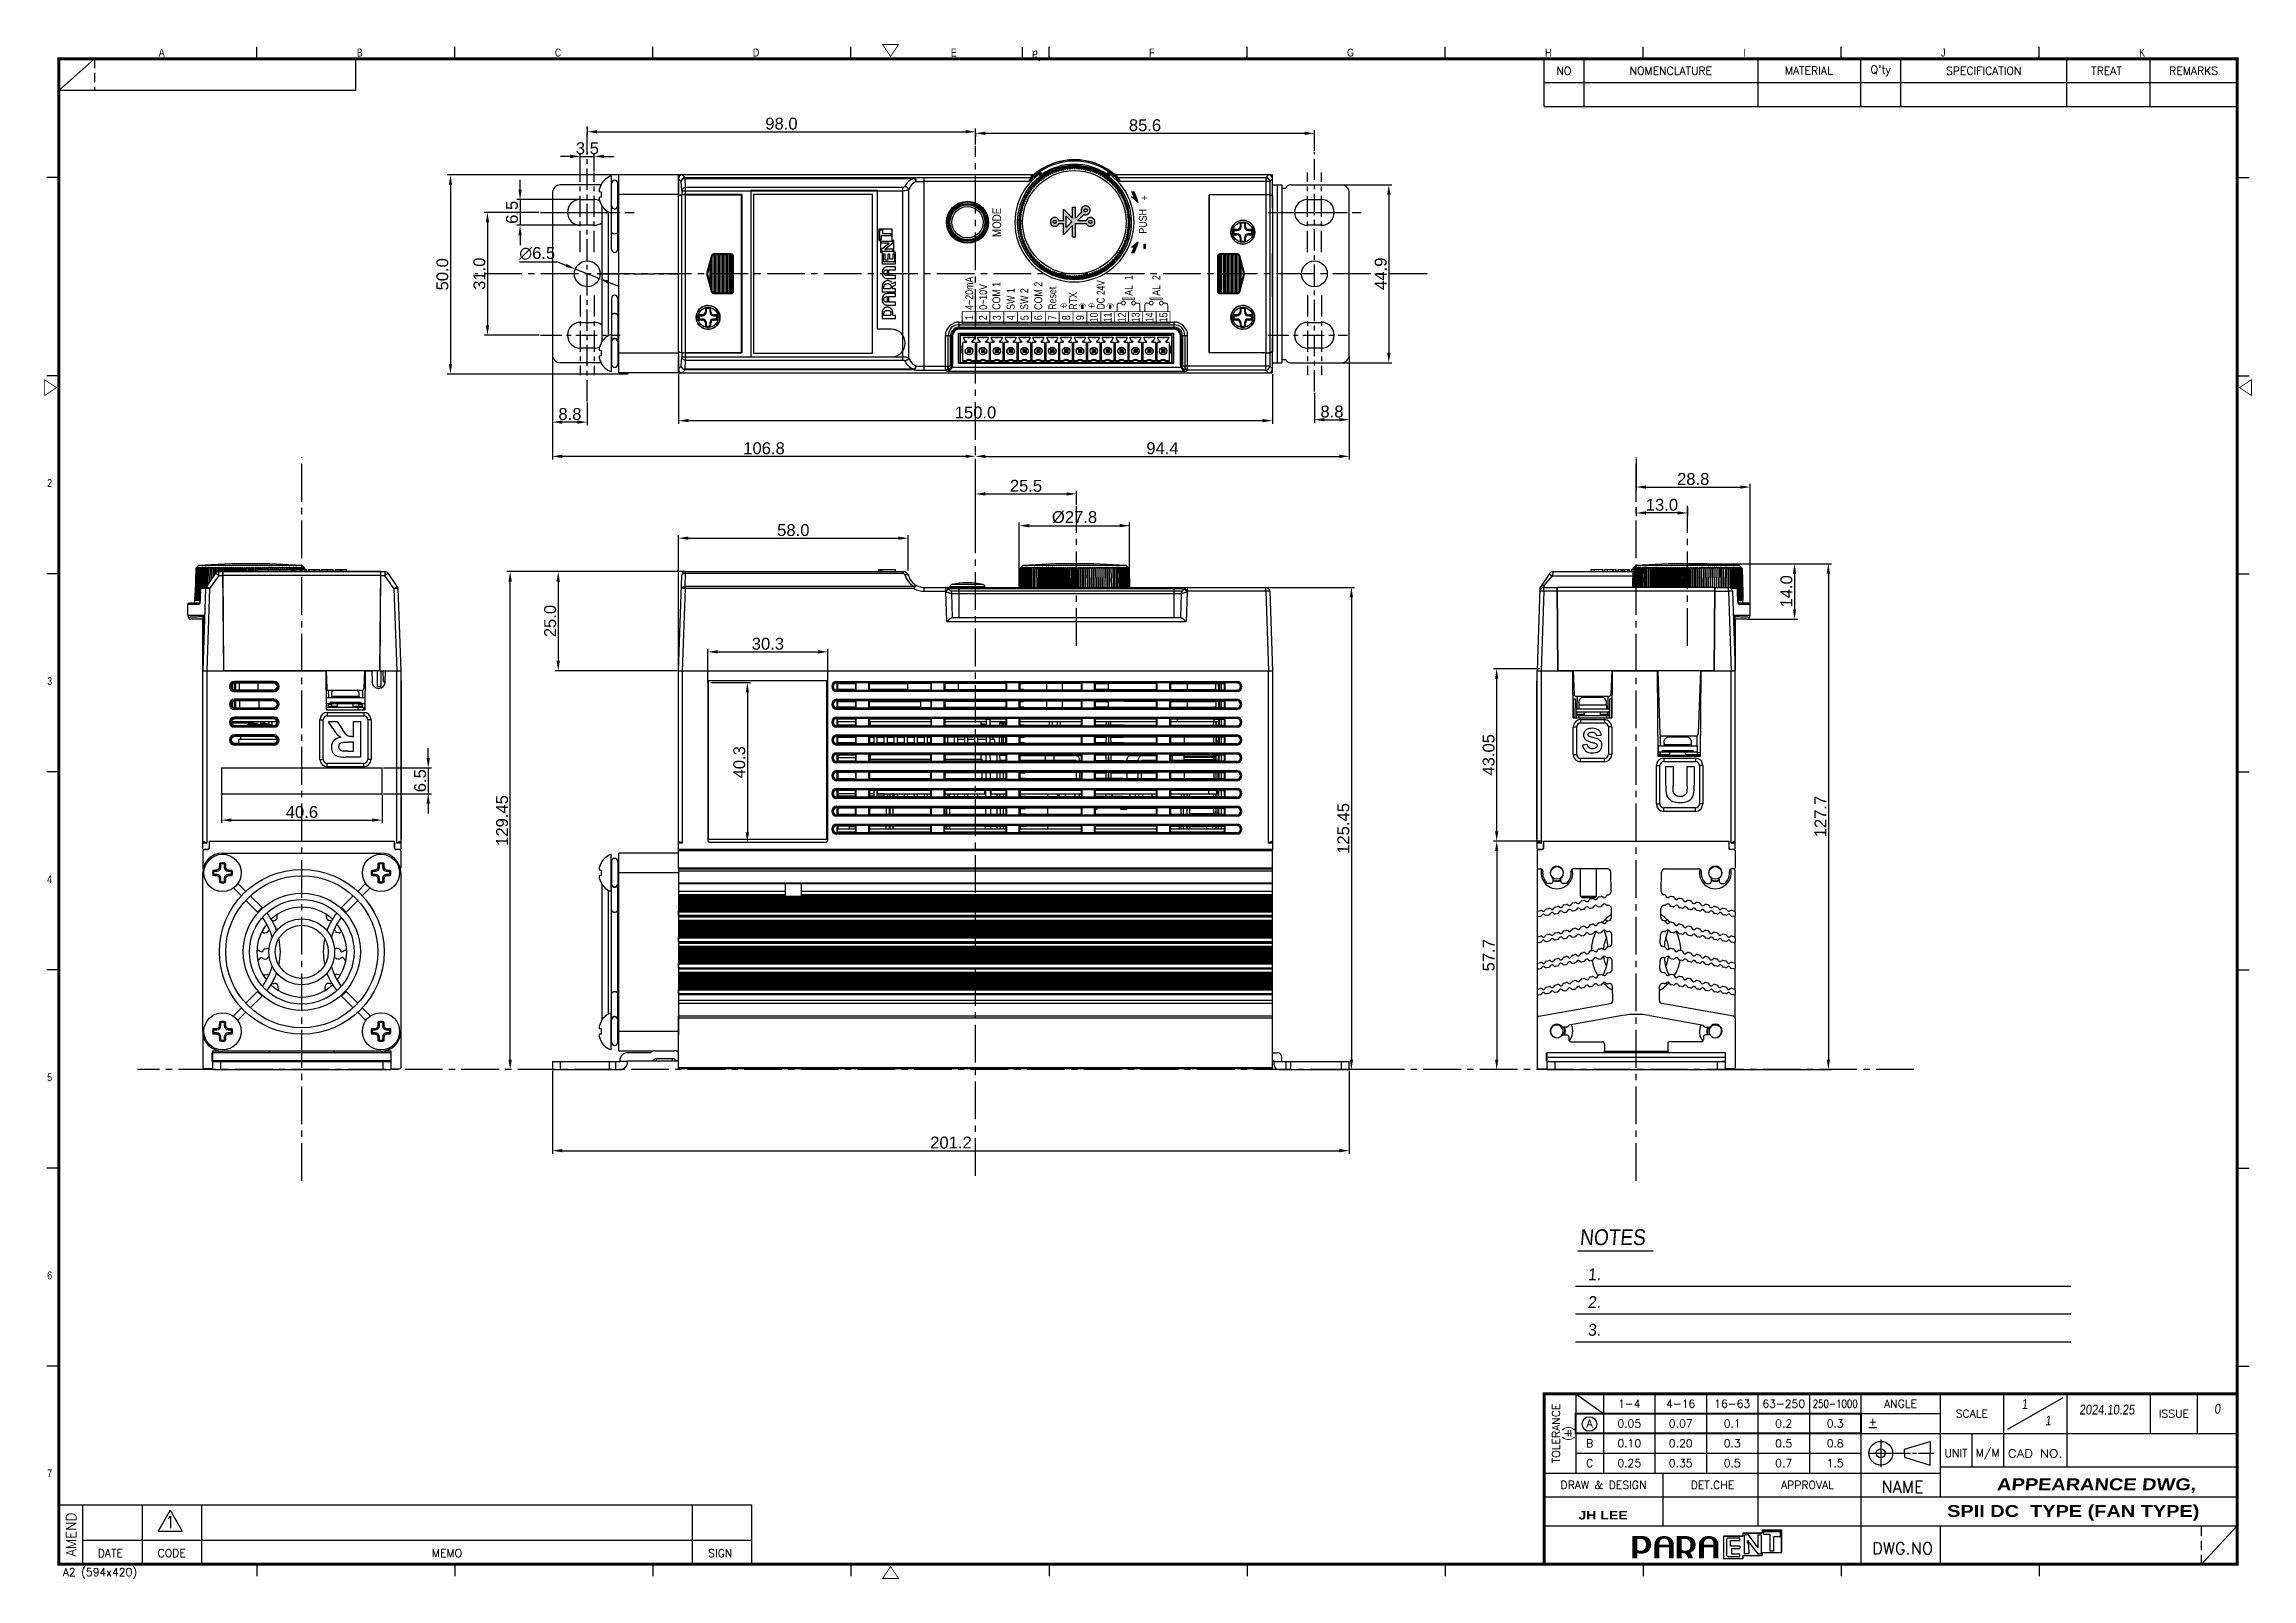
# Model space of a CAD drawing. Extents: x -1638 to -494, y -74 to 314.
# Drawn here: x -1051 to -494, y -74 to 314 of the extents above; entities that cross this region are included whole.
import ezdxf
from ezdxf.enums import TextEntityAlignment as Align

# ---------------------------------------------------------------- set-up
doc = ezdxf.new("R2010")
doc.units = 0
doc.header["$PDMODE"] = 3
doc.header["$PDSIZE"] = 0.7
for name, pattern in [('CENTER', [17.8, 10.75, -2.35, 2.35, -2.35]), ('CENTER2', [28.575, 19.05, -3.175, 3.175, -3.175]), ('HIDDEN', [3.525, 2.35, -1.175])]:
    doc.linetypes.add(name, pattern=pattern)
doc.layers.get('0').update_dxf_attribs({"linetype": 'CONTINUOUS'})
doc.layers.get('DEFPOINTS').update_dxf_attribs({"linetype": 'CONTINUOUS'})
for name, color, linetype in [('1', 7, 'CENTER'), ('15EDGKB15_DXF_CONTINUOUS_L', 7, 'CONTINUOUS'), ('2', 2, 'CONTINUOUS'), ('3', 112, 'CENTER'), ('30', 7, 'CONTINUOUS'), ('BRKT_HEATSINDXF_CONTINUOUS', 7, 'CONTINUOUS'), ('BUS_BAR_IN-1DXF_CONTINUOUS', 7, 'CONTINUOUS'), ('BUS_BAR_OUT-DXF_CONTINUOUS', 7, 'CONTINUOUS'), ('BUS_BAR_R_DXF_CONTINUOUS_L', 7, 'CONTINUOUS'), ('BUTTON_PUSH_DXF_CONTINUOUS', 7, 'CONTINUOUS'), ('CASE_BODY_10DXF_CONTINUOUS', 7, 'CONTINUOUS'), ('COVER_R_DXF_CONTINUOUS_LIN', 7, 'CONTINUOUS'), ('COVER_TOP_10DXF_CONTINUOUS', 7, 'CONTINUOUS'), ('COVER_U_DXF_CONTINUOUS_LIN', 7, 'CONTINUOUS'), ('CT22-9W_DXF_CONTINUOUS_LIN', 7, 'CONTINUOUS'), ('DIM', 1, 'CONTINUOUS'), ('FAN50X50X10_DXF_CONTINUOUS', 7, 'CONTINUOUS'), ('FAN_GRILL50_DXF_CONTINUOUS', 7, 'CONTINUOUS'), ('FUSE50FE_DXF_CONTINUOUS_LI', 7, 'CONTINUOUS'), ('HEADPIN_22_1DXF_CONTINUOUS', 7, 'CONTINUOUS'), ('HEADPIN_22_9DXF_CONTINUOUS', 7, 'CONTINUOUS'), ('HEADPIN_F22_DXF_CONTINUOUS', 7, 'CONTINUOUS'), ('HEATSINK1040DXF_CONTINUOUS', 7, 'CONTINUOUS'), ('KNOB_ROTARY_DXF_CONTINUOUS', 7, 'CONTINUOUS'), ('LUG_4_2PAI_DXF_CONTINUOUS_', 7, 'CONTINUOUS'), ('P_WASHER_M4_DXF_CONTINUOUS', 7, 'CONTINUOUS'), ('PCB_CONNECTEDXF_CONTINUOUS', 7, 'CONTINUOUS'), ('PCB_SCR_1040DXF_CONTINUOUS', 7, 'CONTINUOUS'), ('PCB_SUB-3RD_DXF_CONTINUOUS', 7, 'CONTINUOUS'), ('PH_M4X15_DXF_CONTINUOUS_LI', 7, 'CONTINUOUS'), ('PMU_DXF_CONTINUOUS_LINE', 7, 'CONTINUOUS'), ('RELAY_HF49FDDXF_CONTINUOUS', 7, 'CONTINUOUS'), ('S_WASHER_M4_DXF_CONTINUOUS', 7, 'CONTINUOUS'), ('SCR_MINI_SK4DXF_CONTINUOUS', 7, 'CONTINUOUS'), ('TH_T4X20-CUTDXF_CONTINUOUS', 7, 'CONTINUOUS'), ('TRANSE_13_DXF_CONTINUOUS_L', 7, 'CONTINUOUS'), ('WASHER_M4_DXF_CONTINUOUS_L', 7, 'CONTINUOUS'), ('WINDOW_SHEETDXF_CONTINUOUS', 7, 'CONTINUOUS')]:
    doc.layers.add(name, color=color, linetype=linetype)
doc.styles.add('A', font='GOTHIC.TTF')
doc.styles.add('N', font='arialbd.ttf')
doc.styles.add('OMI-1', font='arial.ttf', dxfattribs={"oblique": 1, "height": 3})
doc.styles.add('SIM', font='simplex')
doc.styles.get("Standard").update_dxf_attribs({"font": 'gulim.ttc', "width": 0.8, "height": 2})
doc.dimstyles.new('1', dxfattribs={"dimtxt": 5, "dimasz": 2.5, "dimexe": 0.8, "dimexo": 0.3, "dimgap": 0.5, "dimtad": 1, "dimtoh": 1, "dimdec": 1, "dimzin": 0, "dimtxsty": 'OMI-1', "dimcen": 0, "dimclrd": 256, "dimclre": 256, "dimclrt": 256, "dimazin": 3, "dimtfac": 0.8, "dimtdec": 1, "dimtix": 1, "dimtmove": 0, "dimatfit": 3, "dimtolj": 1, "dimtzin": 0})

msp = doc.modelspace()

# ---------------------------------------------------------------- texts
at = {"width": 0.85}
for s, p in [('A', (-1022.51, 310.66)), ('B', (-972.51, 310.66)), ('C', (-922.51, 310.66)), ('D', (-872.51, 310.66)), ('E', (-822.51, 310.66)), ('F', (-772.51, 310.66)), ('G', (-722.51, 310.66)), ('H', (-672.51, 310.66)), ('I', (-622.51, 310.66)), ('J', (-572.51, 310.66)), ('K', (-522.51, 310.66)), ('2', (-1050.69, 202)), ('3', (-1050.69, 152)), ('4', (-1050.69, 102)), ('5', (-1050.69, 52)), ('6', (-1050.69, 2)), ('7', (-1050.69, -48))]:
    msp.add_text(s, height=2, dxfattribs=at).set_placement(p)
at = {"oblique": 5, "width": 0.8}
msp.add_text("`a'", height=2.5, rotation=180, dxfattribs=at).set_placement((-799.65, 312.16))
at = {"style": 'SIM'}
for s, height, p in [('NO', 2, (-667.75, 307.05)), ('NOMENCLATURE', 2, (-640.75, 307.05)), ("Q'ty", 2, (-587.75, 307.05)), ('SPECIFICATION', 2, (-561.75, 307.05)), ('TREAT', 2, (-530.75, 307.05)), ('REMARKS', 2, (-508.75, 307.05)), ('A', 2, (-661.25, -34.42)), ('0.05', 2, (-651.25, -34.42)), ('1-4', 2, (-651.25, -29.42)), ('4-16', 2, (-638.25, -29.42)), ('0.07', 2, (-638.25, -34.42)), ('16-63', 2, (-625.25, -29.42)), ('0.1', 2, (-625.25, -34.42)), ('63-250', 2, (-612.25, -29.42)), ('0.2', 2, (-612.25, -34.42)), ('0.3', 2, (-599.25, -34.42)), ('ANGLE', 2, (-582.75, -29.42)), ('SCALE', 2, (-564.75, -31.92)), ('ISSUE', 2, (-513.75, -31.92)), ('B', 2, (-661.25, -39.42)), ('0.10', 2, (-651.25, -39.42)), ('0.20', 2, (-638.25, -39.42)), ('0.3', 2, (-625.25, -39.42)), ('0.5', 2, (-612.25, -39.42)), ('0.8', 2, (-599.25, -39.42)), ('C', 2, (-661.25, -44.42)), ('0.25', 2, (-651.25, -44.42)), ('0.35', 2, (-638.25, -44.42)), ('0.5', 2, (-625.25, -44.42)), ('0.7', 2, (-612.25, -44.42)), ('1.5', 2, (-599.25, -44.42)), ('UNIT', 2, (-568.75, -41.92)), ('M/M', 2, (-560.75, -41.92)), ('DRAW & DESIGN', 2, (-657.75, -49.92)), ('DET.CHE', 2, (-630.25, -49.92)), ('APPROVAL', 2, (-606.25, -49.92)), ('NAME', 3, (-582.25, -50.42)), ('1', 3, (-1019.65, -59.31)), ('DATE', 2, (-1034.75, -67.14)), ('CODE', 2, (-1019.25, -67.14)), ('MEMO', 2, (-949.75, -67.14)), ('SIGN', 2, (-880.75, -67.14)), ('DWG.NO', 3, (-582.25, -65.92))]:
    msp.add_text(s, height=height, dxfattribs=at).set_placement(p, align=Align.MIDDLE)
for s, p in [('MATERIAL', (-605.91, 306.11)), ('+', (-589.75, -34.92))]:
    msp.add_text(s, height=2, dxfattribs=at).set_placement(p, align=Align.CENTER)
at = {"oblique": 5}
for s, height, style, width, p in [('NOTES', 4, 'A', 0.9, (-663.79, 10.62)), ('1', 2.5, 'OMI-1', 0.8, (-552.2, -30.74)), ('1', 2.5, 'OMI-1', 0.8, (-546.25, -34.91)), ('APPEARANCE DWG,', 3, 'N', 1.2, (-558.47, -51.25))]:
    msp.add_text(s, height=height, dxfattribs=dict(at, style=style, width=width)).set_placement(p)
at = {"style": 'A', "oblique": 5}
for s, p in [('1.', (-661.76, 1.74)), ('2.', (-661.76, -5.26)), ('3.', (-661.76, -12.26))]:
    msp.add_text(s, height=3, dxfattribs=at).set_placement(p)
at = {"style": 'SIM'}
for s, height, p in [('TOLERANCE', 2, (-668.75, -36.92)), ('( )', 2, (-665.75, -36.92)), ('-', 2, (-665.12, -36.9)), ('AMEND', 2.5, (-1043.39, -62.47))]:
    msp.add_text(s, height=height, rotation=90, dxfattribs=at).set_placement(p, align=Align.CENTER)
at = {"style": 'SIM', "width": 0.8}
msp.add_text('250-1000', height=2, dxfattribs=at).set_placement((-599.25, -29.42), align=Align.MIDDLE)
at = {"style": 'OMI-1', "oblique": 5, "width": 0.8}
for s, p in [('2024.10.25', (-530.62, -32.14)), ('0', (-502.75, -31.92))]:
    msp.add_text(s, height=2.5, dxfattribs=at).set_placement(p, align=Align.CENTER)
at = {"style": 'SIM'}
msp.add_text('+', height=2, rotation=90, dxfattribs=at).set_placement((-666.85, -36.9), align=Align.MIDDLE)
at = {"style": 'SIM', "width": 1.123032}
msp.add_text('CAD NO.', height=2, dxfattribs=at).set_placement((-555.66, -42.98), (-541.86, -42.98), align=Align.FIT)
at = {"style": 'N', "width": 1.2}
for s, height, p in [('SPII DC  TYPE (FAN TYPE)', 3, (-571, -58)), ('JH LEE', 2.121, (-664.09, -58.64))]:
    msp.add_text(s, height=height, dxfattribs=at).set_placement(p)
at = {"style": 'SIM'}
msp.add_text('A2 (594x420)', height=2, dxfattribs=at).set_placement((-1046.75, -72.92))
at = {"layer": '1', "color": 0, "attachment_point": 1, "rotation": 90}
for s, insert, char_height, width in [('{\\fArial|b0|i0|c0|p34;+}', (-774.64, 274.33), 2, 13.767), ('{\\fArial|b0|i0|c0|p34;MODE}', (-812.03, 265.1), 2.2, 13.767), ('{\\fArial|b0|i0|c0|p34;PUSH}', (-775.05, 265.96), 2, 13.767), ('{\\fArial|b0|i0|c0|p34;4~20mA}', (-818.87, 246.71), 2, 13.767), ('{\\fArial|b0|i0|c0|p34;0~10V}', (-815.37, 246.71), 2, 13.767), ('{\\fArial|b0|i0|c0|p34;COM 1}', (-812.03, 246.71), 2, 13.767), ('{\\fArial|b0|i0|c0|p34;SW 1}', (-808.43, 246.71), 2, 13.767), ('{\\fArial|b0|i0|c0|p34;SW 2}', (-805.01, 246.71), 2, 13.767), ('{\\fArial|b0|i0|c0|p34;COM 2}', (-801.46, 246.71), 2, 13.767), ('{\\fArial|b0|i0|c0|p34;Reset}', (-797.91, 246.71), 2, 13.767), ('{\\fArial|b0|i0|c0|p34;RTX }', (-792.66, 246.72), 2, 13.767), ('{\\W0.75;\\fArial|b0|i0|c0|p34;\\C7;DC 24V}', (-785.69, 246.85), 2, 13), ('{\\fArial|b0|i0|c0|p34;AL  1}', (-778.65, 250.27), 2, 13.767), ('{\\fArial|b0|i0|c0|p34;AL  2}', (-771.65, 250.27), 2, 13.767), ('{\\fArial|b0|i0|c0|p34;4}', (-808.43, 244.1), 2, 13.767), ('{\\fArial|b0|i0|c0|p34;+}', (-794.94, 247.04), 1.76, 12.115), ('{\\fArial|b0|i0|c0|p34;+}', (-787.94, 247.04), 1.76, 12.115), ('{\\fArial|b0|i0|c0|p34;10}', (-787.43, 243.56), 2, 13.767), ('{\\fArial|b0|i0|c0|p34;11}', (-783.93, 243.56), 2, 13.767), ('{\\fArial|b0|i0|c0|p34;12}', (-780.38, 243.56), 2, 13.767), ('{\\fArial|b0|i0|c0|p34;13}', (-776.88, 243.56), 2, 13.767), ('{\\fArial|b0|i0|c0|p34;14}', (-773.38, 243.56), 2, 13.767), ('{\\fArial|b0|i0|c0|p34;15}', (-769.88, 243.56), 2, 13.767), ('{\\fArial|b0|i0|c0|p34;1}', (-818.93, 244.1, -22.2), 2, 13.767), ('{\\fArial|b0|i0|c0|p34;2}', (-815.43, 244.1, -22.2), 2, 13.767), ('{\\fArial|b0|i0|c0|p34;3}', (-811.93, 244.1), 2, 13.767), ('{\\fArial|b0|i0|c0|p34;5}', (-804.93, 244.1), 2, 13.767), ('{\\fArial|b0|i0|c0|p34;6}', (-801.43, 244.1), 2, 13.767), ('{\\fArial|b0|i0|c0|p34;7}', (-797.93, 244.1), 2, 13.767), ('{\\fArial|b0|i0|c0|p34;8}', (-794.43, 244.1), 2, 13.767), ('{\\fArial|b0|i0|c0|p34;9}', (-790.93, 244.1), 2, 13.767)]:
    msp.add_mtext(s, dxfattribs=dict(at, insert=insert, char_height=char_height, width=width))

# ---------------------------------------------------------------- blocks, each defined once
blk = doc.blocks.new('L1')
at = {"const_width": 0.3}
blk.add_lwpolyline([(0, 10), (0, 5), (72, 5), (72, 10), (0, 10)], dxfattribs=at)
blk.add_circle((3.44, 7.38), 1.84)
blk = doc.blocks.new('*D2257')
at = {"layer": 'DEFPOINTS', "color": 0}
for p in [(-891.33, 230.81), (-741.33, 230.81), (-741.33, 218.74)]:
    blk.add_point(p, dxfattribs=at)
at = {"layer": 'DIM'}
for p, q in [((-891.33, 230.51), (-891.33, 217.94)), ((-741.33, 230.51), (-741.33, 217.94)), ((-888.83, 218.74), (-743.83, 218.74))]:
    blk.add_line(p, q, dxfattribs=at)
for points in [[(-888.83, 219.16), (-888.83, 218.33), (-891.33, 218.74)], [(-743.83, 218.33), (-743.83, 219.16), (-741.33, 218.74)]]:
    blk.add_solid(points, dxfattribs=at)
at = {"layer": 'DIM', "insert": (-816.33, 220.78), "char_height": 3, "attachment_point": 5, "style": 'OMI-1'}
blk.add_mtext('\\A1;150.0', dxfattribs=at)
blk = doc.blocks.new('*D2258')
at = {"layer": 'DEFPOINTS', "color": 0}
for p in [(-721.93, 235.36), (-816.33, 209.73), (-721.93, 209.73)]:
    blk.add_point(p, dxfattribs=at)
at = {"layer": 'DIM'}
for p, q in [((-721.93, 235.06), (-721.93, 208.93)), ((-816.33, 210.03), (-816.33, 210.53)), ((-813.83, 209.73), (-724.43, 209.73))]:
    blk.add_line(p, q, dxfattribs=at)
for points in [[(-813.83, 210.15), (-813.83, 209.32), (-816.33, 209.73)], [(-724.43, 209.32), (-724.43, 210.15), (-721.93, 209.73)]]:
    blk.add_solid(points, dxfattribs=at)
at = {"layer": 'DIM', "insert": (-769.13, 211.76), "char_height": 3, "attachment_point": 5, "style": 'OMI-1'}
blk.add_mtext('\\A1;94.4', dxfattribs=at)
blk = doc.blocks.new('*D2259')
at = {"layer": 'DEFPOINTS', "color": 0}
for p in [(-923.13, 235.36), (-923.13, 209.73), (-816.33, 209.73)]:
    blk.add_point(p, dxfattribs=at)
at = {"layer": 'DIM'}
for p, q in [((-923.13, 235.06), (-923.13, 208.93)), ((-818.83, 209.73), (-920.63, 209.73)), ((-816.33, 210.03), (-816.33, 210.53))]:
    blk.add_line(p, q, dxfattribs=at)
for points in [[(-920.63, 210.15), (-920.63, 209.32), (-923.13, 209.73)], [(-818.83, 209.32), (-818.83, 210.15), (-816.33, 209.73)]]:
    blk.add_solid(points, dxfattribs=at)
at = {"layer": 'DIM', "insert": (-869.73, 211.76), "char_height": 3, "attachment_point": 5, "style": 'OMI-1'}
blk.add_mtext('\\A1;106.8', dxfattribs=at)
blk = doc.blocks.new('*D2260')
at = {"layer": 'DEFPOINTS', "color": 0}
for p in [(-725.53, 278.26), (-725.53, 233.36), (-711.95, 233.36)]:
    blk.add_point(p, dxfattribs=at)
at = {"layer": 'DIM'}
for p, q in [((-725.23, 278.26), (-711.15, 278.26)), ((-711.95, 275.76), (-711.95, 235.86)), ((-725.23, 233.36), (-711.15, 233.36))]:
    blk.add_line(p, q, dxfattribs=at)
for points in [[(-711.54, 275.76), (-712.37, 275.76), (-711.95, 278.26)], [(-712.37, 235.86), (-711.54, 235.86), (-711.95, 233.36)]]:
    blk.add_solid(points, dxfattribs=at)
at = {"layer": 'DIM', "insert": (-713.99, 255.81), "char_height": 3, "attachment_point": 5, "rotation": 90, "style": 'OMI-1'}
blk.add_mtext('\\A1;44.9', dxfattribs=at)
blk = doc.blocks.new('*D2261')
at = {"layer": 'DEFPOINTS', "color": 0}
for p in [(-903.73, 280.81), (-948.87, 230.51), (-903.73, 230.51)]:
    blk.add_point(p, dxfattribs=at)
at = {"layer": 'DIM'}
for p, q in [((-904.03, 280.81), (-949.67, 280.81)), ((-948.87, 278.31), (-948.87, 233.01)), ((-904.03, 230.51), (-949.67, 230.51))]:
    blk.add_line(p, q, dxfattribs=at)
for points in [[(-948.46, 278.31), (-949.29, 278.31), (-948.87, 280.81)], [(-949.29, 233.01), (-948.46, 233.01), (-948.87, 230.51)]]:
    blk.add_solid(points, dxfattribs=at)
at = {"layer": 'DIM', "insert": (-950.9, 255.66), "char_height": 3, "attachment_point": 5, "rotation": 90, "style": 'OMI-1'}
blk.add_mtext('\\A1;\\A1;50.0', dxfattribs=at)
blk = doc.blocks.new('*D2262')
at = {"layer": 'DEFPOINTS', "color": 0}
for p in [(-933.8, 180.63), (-889.49, 180.63), (-933.8, 54.93)]:
    blk.add_point(p, dxfattribs=at)
at = {"layer": 'DIM'}
for p, q in [((-889.79, 180.63), (-934.6, 180.63)), ((-933.8, 57.43), (-933.8, 178.13)), ((-934.1, 54.93), (-934.6, 54.93))]:
    blk.add_line(p, q, dxfattribs=at)
for points in [[(-933.38, 178.13), (-934.22, 178.13), (-933.8, 180.63)], [(-934.22, 57.43), (-933.38, 57.43), (-933.8, 54.93)]]:
    blk.add_solid(points, dxfattribs=at)
at = {"layer": 'DIM', "insert": (-935.83, 117.78), "char_height": 3, "attachment_point": 5, "rotation": 90, "style": 'OMI-1'}
blk.add_mtext('\\A1;\\A1;129.45', dxfattribs=at)
blk = doc.blocks.new('*D2263')
at = {"layer": 'DEFPOINTS', "color": 0}
for p in [(-743.03, 176.63), (-721.4, 54.93), (-715.92, 54.93)]:
    blk.add_point(p, dxfattribs=at)
at = {"layer": 'DIM'}
for p, q in [((-742.73, 176.63), (-720.6, 176.63)), ((-721.4, 174.13), (-721.4, 57.43)), ((-716.22, 54.93), (-722.2, 54.93))]:
    blk.add_line(p, q, dxfattribs=at)
for points in [[(-720.99, 174.13), (-721.82, 174.13), (-721.4, 176.63)], [(-721.82, 57.43), (-720.99, 57.43), (-721.4, 54.93)]]:
    blk.add_solid(points, dxfattribs=at)
at = {"layer": 'DIM', "insert": (-723.43, 115.78), "char_height": 3, "attachment_point": 5, "rotation": 90, "style": 'OMI-1'}
blk.add_mtext('\\A1;\\A1;125.45', dxfattribs=at)
blk = doc.blocks.new('*D2264')
at = {"layer": 'DEFPOINTS', "color": 0}
for p in [(-833.33, 189.07), (-833.33, 180.63), (-891.33, 156.13)]:
    blk.add_point(p, dxfattribs=at)
at = {"layer": 'DIM'}
for p, q in [((-891.33, 156.43), (-891.33, 189.87)), ((-833.33, 180.93), (-833.33, 189.87)), ((-888.83, 189.07), (-835.83, 189.07))]:
    blk.add_line(p, q, dxfattribs=at)
for points in [[(-888.83, 189.49), (-888.83, 188.66), (-891.33, 189.07)], [(-835.83, 188.66), (-835.83, 189.49), (-833.33, 189.07)]]:
    blk.add_solid(points, dxfattribs=at)
at = {"layer": 'DIM', "insert": (-862.33, 191.1), "char_height": 3, "attachment_point": 5, "style": 'OMI-1'}
blk.add_mtext('\\A1;58.0', dxfattribs=at)
blk = doc.blocks.new('*D2265')
at = {"layer": 'DEFPOINTS', "color": 0}
for p in [(-672.92, 112.58), (-684.72, 54.93), (-684.72, 54.93)]:
    blk.add_point(p, dxfattribs=at)
at = {"layer": 'DIM'}
for p, q in [((-673.22, 112.58), (-685.52, 112.58)), ((-684.72, 110.08), (-684.72, 57.43)), ((-685.02, 54.93), (-685.52, 54.93))]:
    blk.add_line(p, q, dxfattribs=at)
for points in [[(-684.3, 110.08), (-685.13, 110.08), (-684.72, 112.58)], [(-685.13, 57.43), (-684.3, 57.43), (-684.72, 54.93)]]:
    blk.add_solid(points, dxfattribs=at)
at = {"layer": 'DIM', "insert": (-686.74, 83.76), "char_height": 3, "attachment_point": 5, "rotation": 90, "style": 'OMI-1'}
blk.add_mtext('\\A1;57.7', dxfattribs=at)
blk = doc.blocks.new('*D2266')
at = {"layer": 'DEFPOINTS', "color": 0}
for p in [(-684.72, 156.13), (-673.52, 156.13), (-684.72, 112.58)]:
    blk.add_point(p, dxfattribs=at)
at = {"layer": 'DIM'}
for p, q in [((-673.82, 156.13), (-685.52, 156.13)), ((-684.72, 115.08), (-684.72, 153.63)), ((-685.02, 112.58), (-685.52, 112.58))]:
    blk.add_line(p, q, dxfattribs=at)
for points in [[(-684.3, 153.63), (-685.13, 153.63), (-684.72, 156.13)], [(-685.13, 115.08), (-684.3, 115.08), (-684.72, 112.58)]]:
    blk.add_solid(points, dxfattribs=at)
at = {"layer": 'DIM', "insert": (-686.75, 134.36), "char_height": 3, "attachment_point": 5, "rotation": 90, "style": 'OMI-1'}
blk.add_mtext('\\A1;\\A1;43.05', dxfattribs=at)
blk = doc.blocks.new('*D2267')
at = {"layer": 'DEFPOINTS', "color": 0}
for p in [(-790.83, 200.24), (-790.83, 197.21), (-816.33, 192.58)]:
    blk.add_point(p, dxfattribs=at)
at = {"layer": 'DIM'}
for p, q in [((-816.33, 192.88), (-816.33, 201.04)), ((-790.83, 197.51), (-790.83, 201.04)), ((-813.83, 200.24), (-793.33, 200.24))]:
    blk.add_line(p, q, dxfattribs=at)
for points in [[(-813.83, 200.66), (-813.83, 199.83), (-816.33, 200.24)], [(-793.33, 199.83), (-793.33, 200.66), (-790.83, 200.24)]]:
    blk.add_solid(points, dxfattribs=at)
at = {"layer": 'DIM', "insert": (-803.58, 202.28), "char_height": 3, "attachment_point": 5, "style": 'OMI-1'}
blk.add_mtext('\\A1;25.5', dxfattribs=at)
blk = doc.blocks.new('*D2268')
at = {"layer": 'DEFPOINTS', "color": 0}
for p in [(-777.41, 192.23), (-805.25, 176.63), (-777.41, 176.63)]:
    blk.add_point(p, dxfattribs=at)
at = {"layer": 'DIM'}
for p, q in [((-805.25, 176.93), (-805.25, 193.03)), ((-802.75, 192.23), (-779.91, 192.23)), ((-777.41, 176.93), (-777.41, 193.03))]:
    blk.add_line(p, q, dxfattribs=at)
for points in [[(-802.75, 192.65), (-802.75, 191.82), (-805.25, 192.23)], [(-779.91, 191.82), (-779.91, 192.65), (-777.41, 192.23)]]:
    blk.add_solid(points, dxfattribs=at)
at = {"layer": 'DIM', "insert": (-791.33, 194.35), "char_height": 3, "attachment_point": 5, "style": 'OMI-1'}
blk.add_mtext('\\A1;\\A1;%%C27.8', dxfattribs=at)
blk = doc.blocks.new('*D2269')
at = {"layer": 'DEFPOINTS', "color": 0}
for p in [(-912.19, 180.63), (-921.66, 155.63), (-891.33, 155.63)]:
    blk.add_point(p, dxfattribs=at)
at = {"layer": 'DIM'}
for p, q in [((-912.49, 180.63), (-922.46, 180.63)), ((-921.66, 178.13), (-921.66, 158.13)), ((-891.63, 155.63), (-922.46, 155.63))]:
    blk.add_line(p, q, dxfattribs=at)
for points in [[(-921.24, 178.13), (-922.07, 178.13), (-921.66, 180.63)], [(-922.07, 158.13), (-921.24, 158.13), (-921.66, 155.63)]]:
    blk.add_solid(points, dxfattribs=at)
at = {"layer": 'DIM', "insert": (-923.69, 168.13), "char_height": 3, "attachment_point": 5, "rotation": 90, "style": 'OMI-1'}
blk.add_mtext('\\A1;25.0', dxfattribs=at)
blk = doc.blocks.new('*D2270')
at = {"layer": 'DEFPOINTS', "color": 0}
for p in [(-636.52, 182.62), (-636.52, 54.93), (-600.98, 54.93)]:
    blk.add_point(p, dxfattribs=at)
at = {"layer": 'DIM'}
for p, q in [((-636.22, 182.62), (-600.18, 182.62)), ((-600.98, 180.12), (-600.98, 57.43)), ((-636.22, 54.93), (-600.18, 54.93))]:
    blk.add_line(p, q, dxfattribs=at)
for points in [[(-600.56, 180.12), (-601.39, 180.12), (-600.98, 182.62)], [(-601.39, 57.43), (-600.56, 57.43), (-600.98, 54.93)]]:
    blk.add_solid(points, dxfattribs=at)
at = {"layer": 'DIM', "insert": (-602.98, 118.78), "char_height": 3, "attachment_point": 5, "rotation": 90, "style": 'OMI-1'}
blk.add_mtext('\\A1;127.7', dxfattribs=at)
blk = doc.blocks.new('*D2271')
at = {"layer": 'DEFPOINTS', "color": 0}
for p in [(-649.52, 197.21), (-649.52, 195.44), (-636.52, 197.21)]:
    blk.add_point(p, dxfattribs=at)
at = {"layer": 'DIM'}
for p, q in [((-649.52, 196.91), (-649.52, 194.64)), ((-639.02, 195.44), (-647.02, 195.44)), ((-636.52, 196.91), (-636.52, 194.64))]:
    blk.add_line(p, q, dxfattribs=at)
for points in [[(-647.02, 195.86), (-647.02, 195.03), (-649.52, 195.44)], [(-639.02, 195.03), (-639.02, 195.86), (-636.52, 195.44)]]:
    blk.add_solid(points, dxfattribs=at)
at = {"layer": 'DIM', "insert": (-643.02, 197.48), "char_height": 3, "attachment_point": 5, "style": 'OMI-1'}
blk.add_mtext('\\A1;13.0', dxfattribs=at)
blk = doc.blocks.new('*D2272')
at = {"layer": 'DEFPOINTS', "color": 0}
for p in [(-649.52, 209.46), (-620.72, 201.98), (-620.72, 169.63)]:
    blk.add_point(p, dxfattribs=at)
at = {"layer": 'DIM'}
for p, q in [((-649.52, 209.16), (-649.52, 201.18)), ((-647.02, 201.98), (-623.22, 201.98)), ((-620.72, 169.93), (-620.72, 202.78))]:
    blk.add_line(p, q, dxfattribs=at)
for points in [[(-647.02, 202.39), (-647.02, 201.56), (-649.52, 201.98)], [(-623.22, 201.56), (-623.22, 202.39), (-620.72, 201.98)]]:
    blk.add_solid(points, dxfattribs=at)
at = {"layer": 'DIM', "insert": (-635.12, 204.01), "char_height": 3, "attachment_point": 5, "style": 'OMI-1'}
blk.add_mtext('\\A1;28.8', dxfattribs=at)
blk = doc.blocks.new('*D2273')
at = {"layer": 'DEFPOINTS', "color": 0}
for p in [(-618.2, 182.62), (-621.45, 168.63), (-609.52, 168.63)]:
    blk.add_point(p, dxfattribs=at)
at = {"layer": 'DIM'}
for p, q in [((-617.9, 182.62), (-608.72, 182.62)), ((-609.52, 180.12), (-609.52, 171.13)), ((-621.15, 168.63), (-608.72, 168.63))]:
    blk.add_line(p, q, dxfattribs=at)
for points in [[(-609.1, 180.12), (-609.94, 180.12), (-609.52, 182.62)], [(-609.94, 171.13), (-609.1, 171.13), (-609.52, 168.63)]]:
    blk.add_solid(points, dxfattribs=at)
at = {"layer": 'DIM', "insert": (-611.55, 175.63), "char_height": 3, "attachment_point": 5, "rotation": 90, "style": 'OMI-1'}
blk.add_mtext('\\A1;14.0', dxfattribs=at)
blk = doc.blocks.new('*D2274')
at = {"layer": 'DEFPOINTS', "color": 0}
for p in [(-916.08, 274.56), (-931.3, 268.06), (-916.08, 268.06)]:
    blk.add_point(p, dxfattribs=at)
at = {"layer": 'DIM'}
for p, q in [((-931.3, 277.06), (-931.3, 279.56)), ((-916.38, 274.56), (-932.1, 274.56)), ((-931.3, 274.56), (-931.3, 268.06)), ((-916.38, 268.06), (-932.1, 268.06)), ((-931.3, 265.56), (-931.3, 263.06))]:
    blk.add_line(p, q, dxfattribs=at)
for points in [[(-931.71, 277.06), (-930.88, 277.06), (-931.3, 274.56)], [(-930.88, 265.56), (-931.71, 265.56), (-931.3, 268.06)]]:
    blk.add_solid(points, dxfattribs=at)
at = {"layer": 'DIM', "insert": (-933.33, 271.31), "char_height": 3, "attachment_point": 5, "rotation": 90, "style": 'OMI-1'}
blk.add_mtext('\\A1;6.5', dxfattribs=at)
blk = doc.blocks.new('*D2275')
at = {"layer": 'DEFPOINTS', "color": 0}
for p in [(-926.14, 271.31), (-939.52, 240.31), (-926.14, 240.31)]:
    blk.add_point(p, dxfattribs=at)
at = {"layer": 'DIM'}
for p, q in [((-926.44, 271.31), (-940.32, 271.31)), ((-939.52, 268.81), (-939.52, 242.81)), ((-926.44, 240.31), (-940.32, 240.31))]:
    blk.add_line(p, q, dxfattribs=at)
for points in [[(-939.11, 268.81), (-939.94, 268.81), (-939.52, 271.31)], [(-939.94, 242.81), (-939.11, 242.81), (-939.52, 240.31)]]:
    blk.add_solid(points, dxfattribs=at)
at = {"layer": 'DIM', "insert": (-941.56, 255.81), "char_height": 3, "attachment_point": 5, "rotation": 90, "style": 'OMI-1'}
blk.add_mtext('\\A1;31.0', dxfattribs=at)
blk = doc.blocks.new('*D2276')
at = {"layer": 'DEFPOINTS', "color": 0}
for p in [(-912.58, 285.45), (-916.08, 280.81), (-912.58, 281.37)]:
    blk.add_point(p, dxfattribs=at)
at = {"layer": 'DIM'}
for p, q in [((-918.58, 285.45), (-921.08, 285.45)), ((-916.08, 281.11), (-916.08, 286.25)), ((-916.08, 285.45), (-912.58, 285.45)), ((-912.58, 281.67), (-912.58, 286.25)), ((-910.08, 285.45), (-907.58, 285.45))]:
    blk.add_line(p, q, dxfattribs=at)
for points in [[(-918.58, 285.04), (-918.58, 285.87), (-916.08, 285.45)], [(-910.08, 285.87), (-910.08, 285.04), (-912.58, 285.45)]]:
    blk.add_solid(points, dxfattribs=at)
at = {"layer": 'DIM', "insert": (-914.33, 287.49), "char_height": 3, "attachment_point": 5, "style": 'OMI-1'}
blk.add_mtext('\\A1;3.5', dxfattribs=at)
blk = doc.blocks.new('*D2277')
at = {"layer": 'DEFPOINTS', "color": 0}
for p in [(-914.33, 293.03), (-816.33, 291.67), (-816.33, 288.12)]:
    blk.add_point(p, dxfattribs=at)
at = {"layer": 'DIM'}
for p, q in [((-914.33, 292.73), (-914.33, 290.87)), ((-911.83, 291.67), (-818.83, 291.67)), ((-816.33, 288.42), (-816.33, 292.47))]:
    blk.add_line(p, q, dxfattribs=at)
for points in [[(-911.83, 292.09), (-911.83, 291.26), (-914.33, 291.67)], [(-818.83, 291.26), (-818.83, 292.09), (-816.33, 291.67)]]:
    blk.add_solid(points, dxfattribs=at)
at = {"layer": 'DIM', "insert": (-865.33, 293.71), "char_height": 3, "attachment_point": 5, "style": 'OMI-1'}
blk.add_mtext('\\A1;98.0', dxfattribs=at)
blk = doc.blocks.new('*D2278')
at = {"layer": 'DEFPOINTS', "color": 0}
for p in [(-816.33, 291.67), (-730.73, 291.27), (-730.73, 286.53)]:
    blk.add_point(p, dxfattribs=at)
at = {"layer": 'DIM'}
for p, q in [((-816.33, 291.37), (-816.33, 290.47)), ((-813.83, 291.27), (-733.23, 291.27)), ((-730.73, 286.83), (-730.73, 292.07))]:
    blk.add_line(p, q, dxfattribs=at)
for points in [[(-813.83, 291.69), (-813.83, 290.86), (-816.33, 291.27)], [(-733.23, 290.86), (-733.23, 291.69), (-730.73, 291.27)]]:
    blk.add_solid(points, dxfattribs=at)
at = {"layer": 'DIM', "insert": (-773.53, 293.3), "char_height": 3, "attachment_point": 5, "style": 'OMI-1'}
blk.add_mtext('\\A1;85.6', dxfattribs=at)
blk = doc.blocks.new('*D2279')
at = {"layer": 'DEFPOINTS', "color": 0}
for p in [(-917.35, 257.01), (-911.31, 254.62)]:
    blk.add_point(p, dxfattribs=at)
at = {"layer": 'DIM'}
for p, q in [((-931.47, 258.85), (-922, 258.85)), ((-919.67, 257.93), (-922, 258.85)), ((-911.31, 254.62), (-917.35, 257.01)), ((-908.98, 253.7), (-906.66, 252.78))]:
    blk.add_line(p, q, dxfattribs=at)
for points in [[(-919.83, 257.54), (-919.52, 258.31), (-917.35, 257.01)], [(-908.83, 254.08), (-909.13, 253.31), (-911.31, 254.62)]]:
    blk.add_solid(points, dxfattribs=at)
at = {"layer": 'DIM', "insert": (-926.99, 260.96), "char_height": 3, "attachment_point": 5, "style": 'OMI-1'}
blk.add_mtext('\\A1;∅6.5', dxfattribs=at)
blk = doc.blocks.new('*D2280')
at = {"layer": 'DEFPOINTS', "color": 0}
for p in [(-923.13, 54.93), (-721.93, 54.93), (-721.93, 34.46)]:
    blk.add_point(p, dxfattribs=at)
at = {"layer": 'DIM'}
for p, q in [((-923.13, 54.63), (-923.13, 33.66)), ((-721.93, 54.63), (-721.93, 33.66)), ((-920.63, 34.46), (-724.43, 34.46))]:
    blk.add_line(p, q, dxfattribs=at)
for points in [[(-920.63, 34.88), (-920.63, 34.04), (-923.13, 34.46)], [(-724.43, 34.04), (-724.43, 34.88), (-721.93, 34.46)]]:
    blk.add_solid(points, dxfattribs=at)
at = {"layer": 'DIM', "insert": (-822.53, 36.49), "char_height": 3, "attachment_point": 5, "style": 'OMI-1'}
blk.add_mtext('\\A1;201.2', dxfattribs=at)
blk = doc.blocks.new('*D2281')
at = {"layer": 'DEFPOINTS', "color": 0}
for p in [(-730.73, 226.09), (-721.93, 222), (-721.93, 218.99)]:
    blk.add_point(p, dxfattribs=at)
at = {"layer": 'DIM'}
for p, q in [((-730.73, 225.79), (-730.73, 218.19)), ((-728.23, 218.99), (-724.43, 218.99)), ((-721.93, 221.7), (-721.93, 218.19))]:
    blk.add_line(p, q, dxfattribs=at)
for points in [[(-728.23, 219.4), (-728.23, 218.57), (-730.73, 218.99)], [(-724.43, 218.57), (-724.43, 219.4), (-721.93, 218.99)]]:
    blk.add_solid(points, dxfattribs=at)
at = {"layer": 'DIM', "insert": (-726.33, 221.02), "char_height": 3, "attachment_point": 5, "style": 'OMI-1'}
blk.add_mtext('\\A1;8.8', dxfattribs=at)
blk = doc.blocks.new('*D2282')
at = {"layer": 'DEFPOINTS', "color": 0}
for p in [(-914.33, 223.61), (-923.13, 219.19), (-923.13, 218.38)]:
    blk.add_point(p, dxfattribs=at)
at = {"layer": 'DIM'}
for p, q in [((-914.33, 223.31), (-914.33, 217.58)), ((-923.13, 218.89), (-923.13, 217.58)), ((-916.83, 218.38), (-920.63, 218.38))]:
    blk.add_line(p, q, dxfattribs=at)
for points in [[(-920.63, 218.79), (-920.63, 217.96), (-923.13, 218.38)], [(-916.83, 217.96), (-916.83, 218.79), (-914.33, 218.38)]]:
    blk.add_solid(points, dxfattribs=at)
at = {"layer": 'DIM', "insert": (-918.73, 220.41), "char_height": 3, "attachment_point": 5, "style": 'OMI-1'}
blk.add_mtext('\\A1;8.8', dxfattribs=at)
blk = doc.blocks.new('*D2283')
at = {"layer": 'DEFPOINTS', "color": 0}
for p in [(-853.6, 160.37), (-883.9, 152.13), (-853.6, 152.13)]:
    blk.add_point(p, dxfattribs=at)
at = {"layer": 'DIM'}
for p, q in [((-883.9, 152.43), (-883.9, 161.17)), ((-881.4, 160.37), (-856.1, 160.37)), ((-853.6, 152.43), (-853.6, 161.17))]:
    blk.add_line(p, q, dxfattribs=at)
for points in [[(-881.4, 160.79), (-881.4, 159.96), (-883.9, 160.37)], [(-856.1, 159.96), (-856.1, 160.79), (-853.6, 160.37)]]:
    blk.add_solid(points, dxfattribs=at)
at = {"layer": 'DIM', "insert": (-868.75, 162.41), "char_height": 3, "attachment_point": 5, "style": 'OMI-1'}
blk.add_mtext('\\A1;30.3', dxfattribs=at)
blk = doc.blocks.new('*D2284')
at = {"layer": 'DEFPOINTS', "color": 0}
for p in [(-883.4, 152.63), (-883.4, 112.33), (-873.9, 112.33)]:
    blk.add_point(p, dxfattribs=at)
at = {"layer": 'DIM'}
for p, q in [((-883.1, 152.63), (-873.1, 152.63)), ((-873.9, 150.13), (-873.9, 114.83)), ((-883.1, 112.33), (-873.1, 112.33))]:
    blk.add_line(p, q, dxfattribs=at)
for points in [[(-873.49, 150.13), (-874.32, 150.13), (-873.9, 152.63)], [(-874.32, 114.83), (-873.49, 114.83), (-873.9, 112.33)]]:
    blk.add_solid(points, dxfattribs=at)
at = {"layer": 'DIM', "insert": (-875.94, 132.48), "char_height": 3, "attachment_point": 5, "rotation": 90, "style": 'OMI-1'}
blk.add_mtext('\\A1;40.3', dxfattribs=at)
blk = doc.blocks.new('*D2285')
at = {"layer": 'DEFPOINTS', "color": 0}
for p in [(-1006.71, 124.58), (-966.11, 124.58), (-966.11, 117.91)]:
    blk.add_point(p, dxfattribs=at)
at = {"layer": 'DIM'}
for p, q in [((-1006.71, 124.28), (-1006.71, 117.11)), ((-966.11, 124.28), (-966.11, 117.11)), ((-1004.21, 117.91), (-968.61, 117.91))]:
    blk.add_line(p, q, dxfattribs=at)
for points in [[(-1004.21, 118.33), (-1004.21, 117.49), (-1006.71, 117.91)], [(-968.61, 117.49), (-968.61, 118.33), (-966.11, 117.91)]]:
    blk.add_solid(points, dxfattribs=at)
at = {"layer": 'DIM', "insert": (-986.41, 119.94), "char_height": 3, "attachment_point": 5, "style": 'OMI-1'}
blk.add_mtext('\\A1;40.6', dxfattribs=at)
blk = doc.blocks.new('*D2286')
at = {"layer": 'DEFPOINTS', "color": 0}
for p in [(-966.11, 131.08), (-966.11, 124.58), (-954.49, 124.58)]:
    blk.add_point(p, dxfattribs=at)
at = {"layer": 'DIM'}
for p, q in [((-954.49, 133.58), (-954.49, 136.08)), ((-965.81, 131.08), (-953.69, 131.08)), ((-954.49, 131.08), (-954.49, 124.58)), ((-965.81, 124.58), (-953.69, 124.58)), ((-954.49, 122.08), (-954.49, 119.58))]:
    blk.add_line(p, q, dxfattribs=at)
for points in [[(-954.9, 133.58), (-954.07, 133.58), (-954.49, 131.08)], [(-954.07, 122.08), (-954.9, 122.08), (-954.49, 124.58)]]:
    blk.add_solid(points, dxfattribs=at)
at = {"layer": 'DIM', "insert": (-956.52, 127.83), "char_height": 3, "attachment_point": 5, "rotation": 90, "style": 'OMI-1'}
blk.add_mtext('\\A1;6.5', dxfattribs=at)

# ---------------------------------------------------------------- dimensions: what is measured, and where the dimension line sits
at = {"layer": 'DIM'}
for base, p1, p2, picture, middle in [((-816.33, 291.67), (-914.33, 293.03), (-816.33, 288.12), '*D2277', (-865.33, 293.71)), ((-730.73, 291.27), (-816.33, 291.67), (-730.73, 286.53), '*D2278', (-773.53, 293.3)), ((-912.58, 285.45), (-916.08, 280.81), (-912.58, 281.37), '*D2276', (-914.33, 287.49)), ((-923.13, 209.73), (-816.33, 209.73), (-923.13, 235.36), '*D2259', (-869.73, 211.76)), ((-721.93, 209.73), (-816.33, 209.73), (-721.93, 235.36), '*D2258', (-769.13, 211.76)), ((-741.33, 218.74), (-891.33, 230.81), (-741.33, 230.81), '*D2257', (-816.33, 220.78)), ((-923.13, 218.38), (-914.33, 223.61), (-923.13, 219.19), '*D2282', (-918.73, 220.41)), ((-721.93, 218.99), (-730.73, 226.09), (-721.93, 222), '*D2281', (-726.33, 221.02)), ((-620.72, 201.98), (-649.52, 209.46), (-620.72, 169.63), '*D2272', (-635.12, 204.01)), ((-790.83, 200.24), (-816.33, 192.58), (-790.83, 197.21), '*D2267', (-803.58, 202.28)), ((-649.52, 195.44), (-636.52, 197.21), (-649.52, 197.21), '*D2271', (-643.02, 197.48)), ((-833.33, 189.07), (-891.33, 156.13), (-833.33, 180.63), '*D2264', (-862.33, 191.1)), ((-853.6, 160.37), (-883.9, 152.13), (-853.6, 152.13), '*D2283', (-868.75, 162.41)), ((-966.11, 117.91), (-1006.71, 124.58), (-966.11, 124.58), '*D2285', (-986.41, 119.94))]:
    dim = msp.add_linear_dim(base=base, p1=p1, p2=p2, dimstyle='1', dxfattribs=at)
    dim.commit()
    dim.dimension.update_dxf_attribs({"geometry": picture, "text_midpoint": middle})
for base, p1, p2, text, picture, middle in [((-948.87, 230.51), (-903.73, 280.81), (-903.73, 230.51), '\\A1;50.0', '*D2261', (-950.9, 255.66)), ((-933.8, 180.63), (-933.8, 54.93), (-889.49, 180.63), '\\A1;129.45', '*D2262', (-935.83, 117.78)), ((-721.4, 54.93), (-743.03, 176.63), (-715.92, 54.93), '\\A1;125.45', '*D2263', (-723.43, 115.78)), ((-684.72, 156.13), (-684.72, 112.58), (-673.52, 156.13), '\\A1;43.05', '*D2266', (-686.75, 134.36))]:
    dim = msp.add_linear_dim(base=base, p1=p1, p2=p2, angle=90, text=text, dimstyle='1', override={"dimtxsty": 'OMI-1'}, dxfattribs=at)
    dim.commit()
    dim.dimension.update_dxf_attribs({"geometry": picture, "text_midpoint": middle})
for base, p1, p2, picture, middle in [((-931.3, 268.06), (-916.08, 274.56), (-916.08, 268.06), '*D2274', (-933.33, 271.31)), ((-711.95, 233.36), (-725.53, 278.26), (-725.53, 233.36), '*D2260', (-713.99, 255.81)), ((-939.52, 240.31), (-926.14, 271.31), (-926.14, 240.31), '*D2275', (-941.56, 255.81)), ((-921.66, 155.63), (-912.19, 180.63), (-891.33, 155.63), '*D2269', (-923.69, 168.13)), ((-600.98, 54.93), (-636.52, 182.62), (-636.52, 54.93), '*D2270', (-602.98, 118.78)), ((-609.52, 168.63), (-618.2, 182.62), (-621.45, 168.63), '*D2273', (-611.55, 175.63)), ((-873.9, 112.33), (-883.4, 152.63), (-883.4, 112.33), '*D2284', (-875.94, 132.48)), ((-954.49, 124.58), (-966.11, 131.08), (-966.11, 124.58), '*D2286', (-956.52, 127.83)), ((-684.71796024, 54.93194907), (-672.91775953, 112.58194907), (-684.71796024, 54.93194907), '*D2265', (-686.74354005, 83.75694907))]:
    dim = msp.add_linear_dim(base=base, p1=p1, p2=p2, angle=90, dimstyle='1', dxfattribs=at)
    dim.commit()
    dim.dimension.update_dxf_attribs({"geometry": picture, "text_midpoint": middle})
dim = msp.add_diameter_dim_2p(p1=(-911.31, 254.62), p2=(-917.35, 257.01), dimstyle='1', dxfattribs=at)
dim.commit()
dim.dimension.update_dxf_attribs({"geometry": '*D2279', "text_midpoint": (-926.99, 260.96)})
dim = msp.add_linear_dim(base=(-777.41, 192.23), p1=(-805.25, 176.63), p2=(-777.41, 176.63), text='\\A1;%%C<>', dimstyle='1', override={"dimtxsty": 'OMI-1'}, dxfattribs=at)
dim.commit()
dim.dimension.update_dxf_attribs({"geometry": '*D2268', "text_midpoint": (-791.33, 194.35)})
dim = msp.add_linear_dim(base=(-721.93, 34.46), p1=(-923.13, 54.93), p2=(-721.93, 54.93), dimstyle='1', override={"dimtxt": 7}, dxfattribs=at)
dim.commit()
dim.dimension.update_dxf_attribs({"geometry": '*D2280', "text_midpoint": (-822.53, 36.49)})

# ---------------------------------------------------------------- hatches: boundary and pattern name
h = msp.add_hatch(color=256)
edge = h.paths.add_edge_path()
edge.add_spline(control_points=[(-647.33, -66.12), (-647.54, -66.36), (-647.85, -66.52), (-648.33, -66.52), (-648.45, -66.52), (-648.61, -66.51), (-648.81, -66.46), (-649.02, -66.42), (-649.13, -66.31), (-649.18, -66.26), (-649.18, -66.18), (-649.18, -63.73), (-649.18, -63.59), (-649.05, -63.59), (-648.28, -63.59), (-648.28, -63.59), (-647.83, -63.59), (-647.54, -63.71), (-647.33, -63.95), (-647.11, -64.2), (-647.04, -64.62), (-647.04, -64.99), (-647.04, -65.37), (-647.11, -65.88), (-647.33, -66.12)], knot_values=[0, 0, 0, 0, 1, 1, 1, 2, 2, 2, 3, 3, 3, 4, 4, 4, 5, 5, 5, 6, 6, 6, 7, 7, 7, 8, 8, 8, 8], degree=3, periodic=0)
edge = h.paths.add_edge_path(flags=16)
edge.add_spline(control_points=[(-648.24, -62.82), (-648.24, -62.82), (-650.31, -62.82), (-650.31, -62.82), (-650.31, -62.82), (-650.51, -62.82), (-650.51, -62.82), (-650.51, -62.82), (-650.51, -68.48), (-650.51, -68.48), (-650.51, -68.48), (-649.18, -68.48), (-649.18, -68.48), (-649.18, -68.48), (-649.18, -67.3), (-649.18, -67.11), (-649.05, -67.15), (-648.88, -67.24), (-648.28, -67.26), (-647.64, -67.28), (-646.71, -67.07), (-646.31, -66.58), (-645.91, -66.09), (-645.71, -65.56), (-645.71, -65), (-645.71, -64.34), (-645.94, -63.78), (-646.38, -63.34), (-646.83, -62.89), (-647.45, -62.82), (-648.24, -62.82)], knot_values=[0, 0, 0, 0, 1, 1, 1, 2, 2, 2, 3, 3, 3, 4, 4, 4, 5, 5, 5, 6, 6, 6, 7, 7, 7, 8, 8, 8, 9, 9, 9, 10, 10, 10, 10], degree=3, periodic=0)
h = msp.add_hatch(color=256)
edge = h.paths.add_edge_path()
edge.add_spline(control_points=[(-641.24, -64.96), (-641.39, -64.96), (-643.64, -64.96), (-643.65, -64.96), (-643.65, -64.96), (-643.65, -64.94), (-643.65, -64.94), (-643.65, -64.63), (-643.56, -64.1), (-643.37, -63.88), (-643.2, -63.68), (-642.88, -63.5), (-642.46, -63.5), (-642.05, -63.5), (-641.76, -63.63), (-641.56, -63.84), (-641.35, -64.04), (-641.24, -64.63), (-641.24, -64.94), (-641.24, -64.94), (-641.24, -64.96), (-641.24, -64.96)], knot_values=[0, 0, 0, 0, 1, 1, 1, 2, 2, 2, 3, 3, 3, 4, 4, 4, 5, 5, 5, 6, 6, 6, 7, 7, 7, 7], degree=3, periodic=0)
edge = h.paths.add_edge_path(flags=16)
edge.add_spline(control_points=[(-642.46, -62.82), (-643.36, -62.82), (-643.93, -63.05), (-644.32, -63.51), (-644.69, -63.95), (-644.88, -64.33), (-644.88, -64.86), (-644.88, -64.86), (-644.88, -68.48), (-644.88, -68.48), (-644.88, -68.48), (-643.65, -68.48), (-643.65, -68.48), (-643.65, -68.48), (-643.65, -66.78), (-643.65, -65.68), (-643.64, -65.68), (-641.39, -65.68), (-641.24, -65.68), (-641.24, -65.83), (-641.24, -68.48), (-641.24, -68.48), (-641.24, -68.48), (-640, -68.48), (-640, -68.48), (-640, -68.48), (-640, -64.86), (-640, -64.86), (-640, -64.33), (-640.19, -63.95), (-640.57, -63.51), (-640.96, -63.05), (-641.57, -62.82), (-642.46, -62.82)], knot_values=[0, 0, 0, 0, 1, 1, 1, 2, 2, 2, 3, 3, 3, 4, 4, 4, 5, 5, 5, 6, 6, 6, 7, 7, 7, 8, 8, 8, 9, 9, 9, 10, 10, 10, 11, 11, 11, 11], degree=3, periodic=0)
h = msp.add_hatch(color=256)
edge = h.paths.add_edge_path()
edge.add_spline(control_points=[(-636.13, -66.18), (-636.39, -66.42), (-636.71, -66.54), (-637.15, -66.54), (-637.27, -66.54), (-637.42, -66.52), (-637.57, -66.47), (-637.71, -66.42), (-637.97, -66.28), (-638.01, -66.24), (-638.01, -66.16), (-638.01, -63.69), (-638.01, -63.55), (-637.88, -63.55), (-637.03, -63.55), (-637.03, -63.55), (-636.63, -63.55), (-636.4, -63.75), (-636.16, -64), (-635.91, -64.26), (-635.79, -64.67), (-635.79, -65.02), (-635.79, -65.4), (-635.87, -65.94), (-636.13, -66.18)], knot_values=[0, 0, 0, 0, 1, 1, 1, 2, 2, 2, 3, 3, 3, 4, 4, 4, 5, 5, 5, 6, 6, 6, 7, 7, 7, 8, 8, 8, 8], degree=3, periodic=0)
edge = h.paths.add_edge_path(flags=16)
edge.add_spline(control_points=[(-636.99, -62.82), (-636.99, -62.82), (-639.06, -62.82), (-639.06, -62.82), (-639.06, -62.82), (-639.26, -62.82), (-639.26, -62.82), (-639.26, -62.82), (-639.26, -68.48), (-639.26, -68.48), (-639.26, -68.48), (-638.01, -68.48), (-638.01, -68.48), (-638.01, -68.48), (-638.01, -67.25), (-638.01, -67.06), (-637.87, -67.11), (-637.74, -67.14), (-637.62, -67.16), (-637.62, -67.16), (-637.23, -67.22), (-637.13, -67.23), (-636.93, -67.37), (-636.76, -67.65), (-636.63, -67.84), (-636.5, -68.04), (-636.35, -68.48), (-636.35, -68.48), (-636.35, -68.48), (-635.16, -68.48), (-635.16, -68.48), (-635.16, -68.48), (-635.32, -67.81), (-635.49, -67.55), (-635.59, -67.39), (-635.73, -67.24), (-635.91, -67.08), (-635.54, -66.92), (-635.19, -66.7), (-634.95, -66.41), (-634.63, -66.02), (-634.5, -65.56), (-634.5, -65.03), (-634.5, -64.32), (-634.69, -63.9), (-635.15, -63.47), (-635.61, -63.04), (-636.23, -62.82), (-636.99, -62.82)], knot_values=[0, 0, 0, 0, 1, 1, 1, 2, 2, 2, 3, 3, 3, 4, 4, 4, 5, 5, 5, 6, 6, 6, 7, 7, 7, 8, 8, 8, 9, 9, 9, 10, 10, 10, 11, 11, 11, 12, 12, 12, 13, 13, 13, 14, 14, 14, 15, 15, 15, 16, 16, 16, 16], degree=3, periodic=0)
h = msp.add_hatch(color=256)
edge = h.paths.add_edge_path()
edge.add_spline(control_points=[(-629.99, -64.96), (-630.14, -64.96), (-632.39, -64.96), (-632.4, -64.96), (-632.4, -64.96), (-632.4, -64.94), (-632.4, -64.94), (-632.4, -64.63), (-632.31, -64.1), (-632.12, -63.88), (-631.95, -63.68), (-631.63, -63.5), (-631.21, -63.5), (-630.8, -63.5), (-630.51, -63.63), (-630.31, -63.84), (-630.1, -64.04), (-629.99, -64.63), (-629.99, -64.94), (-629.99, -64.94), (-629.99, -64.96), (-629.99, -64.96)], knot_values=[0, 0, 0, 0, 1, 1, 1, 2, 2, 2, 3, 3, 3, 4, 4, 4, 5, 5, 5, 6, 6, 6, 7, 7, 7, 7], degree=3, periodic=0)
edge = h.paths.add_edge_path(flags=16)
edge.add_spline(control_points=[(-631.21, -62.82), (-632.11, -62.82), (-632.68, -63.05), (-633.07, -63.51), (-633.44, -63.95), (-633.63, -64.33), (-633.63, -64.86), (-633.63, -64.86), (-633.63, -68.48), (-633.63, -68.48), (-633.63, -68.48), (-632.4, -68.48), (-632.4, -68.48), (-632.4, -68.48), (-632.4, -66.78), (-632.4, -65.68), (-632.39, -65.68), (-630.14, -65.68), (-629.99, -65.68), (-629.99, -65.83), (-629.99, -68.48), (-629.99, -68.48), (-629.99, -68.48), (-628.75, -68.48), (-628.75, -68.48), (-628.75, -68.48), (-628.75, -64.86), (-628.75, -64.86), (-628.75, -64.33), (-628.94, -63.95), (-629.32, -63.51), (-629.71, -63.05), (-630.32, -62.82), (-631.21, -62.82)], knot_values=[0, 0, 0, 0, 1, 1, 1, 2, 2, 2, 3, 3, 3, 4, 4, 4, 5, 5, 5, 6, 6, 6, 7, 7, 7, 8, 8, 8, 9, 9, 9, 10, 10, 10, 11, 11, 11, 11], degree=3, periodic=0)
at = {"layer": '1'}
h = msp.add_hatch(color=0, dxfattribs=at)
h.dxf.hatch_style = 1
h.paths.add_polyline_path([(-776.3, 276.61), (-777.07, 276.61, -0.016662), (-776.46, 275.21), (-776.92, 275.21), (-775.23, 273.81, 0.031781), (-776.3, 276.61)], is_closed=False)
h = msp.add_hatch(color=0, dxfattribs=at)
h.dxf.hatch_style = 1
h.paths.add_polyline_path([(-794.13, 269.3), (-795.23, 269.3, 5.828427), (-795.23, 268.55), (-794.13, 268.55), (-794.13, 265.68), (-791.79, 268.02), (-791.79, 265.17), (-791.04, 265.17), (-791.04, 268.55), (-788.35, 268.55, 5.828427), (-788.35, 269.3), (-790.51, 269.3), (-788.99, 270.82, 5.828427), (-789.52, 271.35), (-791.04, 269.83), (-791.04, 272.67), (-791.79, 272.67), (-791.79, 269.83), (-794.13, 272.16), (-794.13, 269.3)], is_closed=False)
h.paths.add_polyline_path([(-788.13, 271.84, 1), (-788.88, 271.84, 1), (-788.13, 271.84, 1)], is_closed=False, flags=16)
h.paths.add_polyline_path([(-786.92, 268.92, 1), (-787.67, 268.92, 1), (-786.92, 268.92, 1)], is_closed=False, flags=16)
h.paths.add_polyline_path([(-793.38, 267.49), (-793.38, 270.35), (-791.95, 268.92), (-793.38, 267.49)], is_closed=False, flags=16)
h.paths.add_polyline_path([(-795.92, 268.92, 1), (-796.67, 268.92, 1), (-795.92, 268.92, 1)], is_closed=False, flags=16)
h = msp.add_hatch(color=0, dxfattribs=at)
h.dxf.hatch_style = 1
h.paths.add_polyline_path([(-776.3, 261.01, 0.031781), (-775.23, 263.81), (-776.92, 262.41), (-776.46, 262.41, -0.016662), (-777.07, 261.01), (-776.3, 261.01)], is_closed=False)

# ---------------------------------------------------------------- linework, layer by layer
for p, q in [((-997.75, 310.08), (-997.75, 313.08)), ((-947.75, 310.08), (-947.75, 313.08)), ((-897.75, 310.08), (-897.75, 313.08)), ((-847.75, 310.08), (-847.75, 313.08)), ((-804.49, 313), (-804.49, 311.25)), ((-797.75, 310.08), (-797.75, 313.08)), ((-747.75, 310.08), (-747.75, 313.08)), ((-697.75, 310.08), (-697.75, 313.08)), ((-647.75, 310.08), (-647.75, 313.08)), ((-597.75, 310.08), (-597.75, 313.08)), ((-547.75, 310.08), (-547.75, 313.08)), ((-1047.75, 302.08), (-1038.75, 310.08)), ((-972.75, 302.08), (-972.75, 310.08)), ((-804.49, 311.25), (-804.49, 309.75)), ((-672.75, 298.08), (-672.75, 310.08)), ((-662.75, 310.08), (-662.75, 298.08)), ((-618.75, 310.08), (-618.75, 298.08)), ((-592.75, 298.08), (-592.75, 310.08)), ((-582.75, 310.08), (-582.75, 298.08)), ((-540.75, 298.08), (-540.75, 310.08)), ((-519.75, 298.08), (-519.75, 310.08)), ((-972.75, 302.08), (-1047.75, 302.08)), ((-672.75, 304.08), (-497.75, 304.08)), ((-672.75, 298.08), (-497.75, 298.08)), ((-1047.75, 280.08), (-1050.75, 280.08)), ((-497.75, 280.08), (-494.75, 280.08)), ((-1047.75, 230.08), (-1050.75, 230.08)), ((-497.75, 230.08), (-494.75, 230.08)), ((-1047.75, 180.08), (-1050.75, 180.08)), ((-497.75, 180.08), (-494.75, 180.08)), ((-1047.75, 130.08), (-1050.75, 130.08)), ((-497.75, 130.08), (-494.75, 130.08)), ((-1047.75, 80.08), (-1050.75, 80.08)), ((-497.75, 80.08), (-494.75, 80.08)), ((-1047.75, 30.08), (-1050.75, 30.08)), ((-497.75, 30.08), (-494.75, 30.08)), ((-664.79, 0.24), (-539.72, 0.24)), ((-664.79, -6.76), (-539.72, -6.76)), ((-664.79, -13.76), (-539.72, -13.76)), ((-1047.75, -19.92), (-1050.75, -19.92)), ((-497.75, -19.92), (-494.75, -19.92)), ((-664.75, -26.92), (-657.75, -31.92)), ((-664.75, -26.92), (-664.75, -46.92)), ((-657.75, -26.92), (-657.75, -46.92)), ((-644.75, -26.92), (-644.75, -46.92)), ((-631.75, -26.92), (-631.75, -46.92)), ((-618.75, -26.92), (-618.75, -60.2)), ((-605.75, -26.92), (-605.75, -46.92)), ((-592.75, -26.92), (-592.75, -69.92)), ((-572.75, -26.92), (-572.75, -52.92)), ((-556.75, -26.92), (-556.75, -45.36)), ((-540.75, -26.92), (-540.75, -45.36)), ((-519.75, -26.92), (-519.75, -36.92)), ((-507.75, -36.92), (-507.75, -26.92)), ((-664.75, -31.92), (-572.75, -31.92)), ((-541.75, -27.92), (-555.75, -35.92)), ((-664.75, -36.92), (-497.75, -36.92)), ((-590.75, -35.42), (-588.75, -35.42)), ((-587.75, -38.42), (-587.75, -45.42)), ((-581.75, -40.92), (-575.25, -38.92)), ((-575.25, -38.92), (-575.25, -41.92)), ((-564.75, -36.92), (-564.75, -45.36)), ((-664.75, -41.92), (-592.75, -41.92)), ((-590.75, -41.92), (-580.25, -41.92)), ((-581.75, -41.92), (-581.75, -40.92)), ((-581.75, -41.92), (-581.75, -42.92)), ((-581.75, -42.92), (-575.25, -44.92)), ((-579.75, -41.92), (-578.75, -41.92)), ((-578.25, -41.92), (-574.25, -41.92)), ((-575.25, -44.92), (-575.25, -41.92)), ((-672.75, -46.92), (-572.75, -46.92)), ((-642.75, -46.92), (-642.75, -60.2)), ((-572.75, -45.36), (-497.75, -45.36)), ((-1047.75, -54.92), (-872.75, -54.92)), ((-1041.75, -54.92), (-1041.75, -69.92)), ((-1026.75, -54.92), (-1026.75, -69.92)), ((-1011.75, -54.92), (-1011.75, -69.92)), ((-887.75, -69.92), (-887.75, -54.92)), ((-872.75, -69.92), (-872.75, -54.92)), ((-672.75, -52.92), (-592.75, -52.92)), ((-592.75, -52.92), (-497.75, -52.92)), ((-1019.65, -56.31), (-1022.65, -61.56)), ((-1019.65, -56.31), (-1016.65, -61.56)), ((-672.75, -60.2), (-497.75, -60.2)), ((-572.75, -60.2), (-572.75, -69.92)), ((-506.75, -69.92), (-497.75, -60.2)), ((-872.75, -63.92), (-1041.75, -63.92)), ((-1022.65, -61.56), (-1016.65, -61.56)), ((-622.55, -62.85), (-627.43, -62.85)), ((-627.43, -62.85), (-627.43, -68.48)), ((-626.67, -63.72), (-626.66, -67.6)), ((-623.32, -63.32), (-626.27, -63.32)), ((-625.72, -65.37), (-625.72, -63.91)), ((-625.72, -63.91), (-623.32, -63.91)), ((-623.31, -65.37), (-625.72, -65.37)), ((-625.32, -67.41), (-625.32, -65.96)), ((-625.32, -65.96), (-623.31, -65.96)), ((-623.32, -63.91), (-623.32, -63.32)), ((-623.31, -65.37), (-623.31, -65.96)), ((-617.68, -62.1), (-622.55, -62.1)), ((-622.55, -62.1), (-622.55, -62.85)), ((-622.27, -62.88), (-622.27, -67.28)), ((-621.87, -62.48), (-621.29, -62.47)), ((-621.41, -63.96), (-618.82, -67.29)), ((-621.41, -64.57), (-621.41, -63.96)), ((-621.41, -64.57), (-621.1, -64.95)), ((-621.29, -62.47), (-618.8, -65.78)), ((-621.1, -64.95), (-621.09, -67.28)), ((-618.81, -62.55), (-617.96, -62.55)), ((-618.81, -62.55), (-618.8, -65.78)), ((-617.96, -62.55), (-617.96, -67.28)), ((-612.8, -61.35), (-617.68, -61.35)), ((-617.68, -61.35), (-617.68, -62.1)), ((-613.1, -61.77), (-617.38, -61.77)), ((-617.38, -61.77), (-617.38, -62.37)), ((-617.38, -62.37), (-615.74, -62.37)), ((-615.74, -62.37), (-615.73, -66.56)), ((-615.73, -66.56), (-614.75, -66.56)), ((-614.75, -66.56), (-614.74, -62.93)), ((-614.74, -62.93), (-613.1, -62.93)), ((-613.1, -62.93), (-613.1, -61.77)), ((-612.8, -66.98), (-612.8, -61.35)), ((-997.75, -69.92), (-997.75, -72.92)), ((-947.75, -69.92), (-947.75, -72.92)), ((-897.75, -69.92), (-897.75, -72.92)), ((-847.75, -69.92), (-847.75, -72.92)), ((-797.75, -69.92), (-797.75, -72.92)), ((-747.75, -69.92), (-747.75, -72.92)), ((-697.75, -69.92), (-697.75, -72.92)), ((-647.75, -69.92), (-647.75, -72.92)), ((-627.43, -68.48), (-622.55, -68.48)), ((-626.26, -68), (-623.32, -68)), ((-623.32, -67.41), (-625.32, -67.41)), ((-623.32, -68), (-623.32, -67.41)), ((-622.55, -68.48), (-622.55, -67.73)), ((-622.55, -67.73), (-617.68, -67.73)), ((-621.09, -67.28), (-622.27, -67.28)), ((-618.82, -67.29), (-617.96, -67.28)), ((-617.68, -67.73), (-617.68, -66.98)), ((-617.68, -66.98), (-612.8, -66.98)), ((-597.75, -69.92), (-597.75, -72.92)), ((-547.75, -69.92), (-547.75, -72.92))]:
    msp.add_line(p, q)
at = {"linetype": 'HIDDEN'}
for p, q in [((-1038.75, 310.08), (-1038.75, 302.08)), ((-506.75, -69.92), (-506.75, -60.2))]:
    msp.add_line(p, q, dxfattribs=at)
at = {"color": 3}
for p, q in [((-627.43, -62.85), (-627.43, -68.48)), ((-627.43, -62.85), (-622.55, -62.85)), ((-622.55, -62.1), (-622.55, -62.85)), ((-622.55, -62.1), (-617.68, -62.1)), ((-617.68, -61.35), (-617.68, -62.1)), ((-617.68, -61.35), (-612.8, -61.35)), ((-612.8, -61.35), (-612.8, -66.98)), ((-627.43, -68.48), (-622.55, -68.48)), ((-622.55, -67.73), (-622.55, -68.48)), ((-622.55, -67.73), (-617.68, -67.73)), ((-617.68, -66.98), (-617.68, -67.73)), ((-617.68, -66.98), (-612.8, -66.98))]:
    msp.add_line(p, q, dxfattribs=at)
for points, const_width in [([(-837.75, 310.68), (-835.75, 313.68), (-839.75, 313.68)], 0.2), ([(-497.75, 310.08), (-1047.75, 310.08), (-1047.75, -69.92), (-497.75, -69.92)], 0.8), ([(-1048.35, 227.08), (-1051.35, 225.08), (-1051.35, 229.08)], 0.2), ([(-497.15, 227.08), (-494.15, 225.08), (-494.15, 229.08)], 0.2), ([(-837.75, -70.52), (-835.75, -73.52), (-839.75, -73.52)], 0.2)]:
    msp.add_lwpolyline(points, close=True, dxfattribs=dict(const_width=const_width))
for points, const_width in [([(-497.75, -26.92), (-672.75, -26.92), (-672.75, -69.92)], 0.8), ([(-664.75, -31.92), (-664.75, -36.92), (-592.75, -36.92), (-592.75, -31.92), (-664.75, -31.92)], 0.5)]:
    msp.add_lwpolyline(points, dxfattribs=dict(const_width=const_width))
for radius in [3, 1.12]:
    msp.add_circle((-587.75, -41.92), radius)
for centre, start, end in [((-626.27, -63.72), 89.9532, 180.0946), ((-621.87, -62.88), 90.2374, 180), ((-626.26, -67.6), 180.0946, 270.0249)]:
    msp.add_arc(centre, 0.4, start, end)
at = {"layer": '1', "color": 0}
for p, q in [((-775.23, 273.81), (-776.92, 275.21)), ((-795.23, 269.3, -16.65), (-794.13, 269.3, -16.65)), ((-795.23, 268.55, -16.65), (-794.13, 268.55, -16.65)), ((-794.13, 269.3, -16.65), (-794.13, 272.16, -16.65)), ((-794.13, 272.16, -16.65), (-791.79, 269.83, -16.65)), ((-794.13, 265.68, -16.65), (-794.13, 268.55, -16.65)), ((-794.13, 265.68, -16.65), (-791.79, 268.02, -16.65)), ((-793.38, 267.49, -16.65), (-793.38, 270.35, -16.65)), ((-793.38, 270.35, -16.65), (-791.95, 268.92, -16.65)), ((-793.38, 267.49, -16.65), (-791.95, 268.92, -16.65)), ((-791.79, 272.67, -16.65), (-791.04, 272.67, -16.65)), ((-791.79, 269.83, -16.65), (-791.79, 272.67, -16.65)), ((-791.79, 265.17, -16.65), (-791.79, 268.02, -16.65)), ((-791.04, 269.83, -16.65), (-791.04, 272.67, -16.65)), ((-791.04, 269.83, -16.65), (-789.52, 271.35, -16.65)), ((-791.04, 265.17, -16.65), (-791.04, 268.55, -16.65)), ((-791.04, 268.55, -16.65), (-788.35, 268.55, -16.65)), ((-790.51, 269.3, -16.65), (-788.99, 270.82, -16.65)), ((-790.51, 269.3, -16.65), (-788.35, 269.3, -16.65)), ((-791.79, 265.17, -16.65), (-791.04, 265.17, -16.65)), ((-775.23, 263.81), (-776.92, 262.41))]:
    msp.add_line(p, q, dxfattribs=at)
at = {"layer": '1', "color": 0, "flags": 128}
for points, const_width in [([(-773.63, 262.23), (-773.63, 263.3)], 0.24), ([(-789.32, 247.04), (-789.32, 247.97)], 0.211), ([(-782.32, 247.04), (-782.32, 247.97)], 0.211)]:
    msp.add_lwpolyline(points, close=True, dxfattribs=dict(at, const_width=const_width))
at = {"layer": '1', "color": 0}
for points in [[(-773.75, 262.23), (-773.75, 263.3), (-773.51, 263.3), (-773.51, 262.23)], [(-789.43, 247.04), (-789.43, 247.97), (-789.22, 247.97), (-789.22, 247.04)], [(-782.43, 247.04), (-782.43, 247.97), (-782.22, 247.97), (-782.22, 247.04)]]:
    msp.add_lwpolyline(points, close=True, dxfattribs=at)
at = {"layer": '1', "color": 0, "linetype": 'BYBLOCK', "const_width": 0.2, "elevation": -15.94}
msp.add_lwpolyline([(-819.68, 243.22), (-819.68, 246.24), (-767.18, 246.24), (-767.18, 243.22)], close=True, dxfattribs=at)
at = {"layer": '1', "color": 0}
for points, const_width in [([(-816.18, 243.24), (-816.18, 246.24)], 0.23), ([(-812.68, 243.24), (-812.68, 246.24)], 0.23), ([(-793.21, 247.5), (-793.21, 247.51), (-793.21, 247.53), (-793.21, 247.54), (-793.21, 247.56), (-793.21, 247.57), (-793.22, 247.59), (-793.22, 247.6), (-793.22, 247.62), (-793.22, 247.63), (-793.22, 247.65), (-793.23, 247.66), (-793.23, 247.68), (-793.23, 247.69), (-793.24, 247.71), (-793.24, 247.72), (-793.25, 247.73), (-793.25, 247.75), (-793.25, 247.76), (-793.26, 247.78), (-793.26, 247.79), (-793.27, 247.81), (-793.28, 247.82), (-793.28, 247.83), (-793.29, 247.85), (-793.29, 247.86), (-793.3, 247.87), (-793.31, 247.89), (-793.32, 247.9), (-793.32, 247.91), (-793.33, 247.93), (-793.34, 247.94), (-793.35, 247.95), (-793.35, 247.97), (-793.36, 247.98), (-793.37, 247.99), (-793.38, 248), (-793.39, 248.01), (-793.4, 248.03), (-793.41, 248.04), (-793.42, 248.05), (-793.43, 248.06), (-793.44, 248.07), (-793.45, 248.08), (-793.46, 248.09), (-793.47, 248.1), (-793.48, 248.11), (-793.49, 248.12), (-793.5, 248.13), (-793.52, 248.14), (-793.53, 248.15), (-793.54, 248.16), (-793.55, 248.17), (-793.56, 248.18), (-793.58, 248.19), (-793.59, 248.2), (-793.6, 248.21), (-793.61, 248.21), (-793.63, 248.22), (-793.64, 248.23), (-793.65, 248.24), (-793.67, 248.24), (-793.68, 248.25), (-793.69, 248.26), (-793.71, 248.26), (-793.72, 248.27), (-793.74, 248.27), (-793.75, 248.28), (-793.76, 248.28), (-793.78, 248.29), (-793.79, 248.29), (-793.81, 248.3), (-793.82, 248.3), (-793.84, 248.31), (-793.85, 248.31), (-793.87, 248.31), (-793.88, 248.32), (-793.9, 248.32), (-793.91, 248.32), (-793.92, 248.32), (-793.94, 248.33), (-793.95, 248.33), (-793.97, 248.33), (-793.98, 248.33), (-794, 248.33), (-794.01, 248.33), (-794.03, 248.33), (-794.05, 248.33), (-794.06, 248.33), (-794.08, 248.33), (-794.09, 248.33), (-794.11, 248.33), (-794.12, 248.33), (-794.14, 248.33), (-794.15, 248.33), (-794.17, 248.32), (-794.18, 248.32), (-794.2, 248.32), (-794.21, 248.32), (-794.22, 248.31), (-794.24, 248.31), (-794.25, 248.31), (-794.27, 248.3), (-794.28, 248.3), (-794.3, 248.29), (-794.31, 248.29), (-794.33, 248.28), (-794.34, 248.28), (-794.35, 248.27), (-794.37, 248.27), (-794.38, 248.26), (-794.4, 248.26), (-794.41, 248.25), (-794.42, 248.24), (-794.44, 248.24), (-794.45, 248.23), (-794.46, 248.22), (-794.48, 248.21), (-794.49, 248.21), (-794.5, 248.2), (-794.51, 248.19), (-794.53, 248.18), (-794.54, 248.17), (-794.55, 248.16), (-794.56, 248.15), (-794.57, 248.14), (-794.59, 248.13), (-794.6, 248.12), (-794.61, 248.11), (-794.62, 248.1), (-794.63, 248.09), (-794.64, 248.08), (-794.65, 248.07), (-794.66, 248.06), (-794.67, 248.05), (-794.68, 248.04), (-794.69, 248.03), (-794.7, 248.01), (-794.71, 248), (-794.72, 247.99), (-794.73, 247.98), (-794.74, 247.97), (-794.74, 247.95), (-794.75, 247.94), (-794.76, 247.93), (-794.77, 247.91), (-794.77, 247.9), (-794.78, 247.89), (-794.79, 247.87), (-794.8, 247.86), (-794.8, 247.85), (-794.81, 247.83), (-794.81, 247.82), (-794.82, 247.81), (-794.82, 247.79), (-794.83, 247.78), (-794.83, 247.76), (-794.84, 247.75), (-794.84, 247.73), (-794.85, 247.72), (-794.85, 247.7), (-794.86, 247.69), (-794.86, 247.68), (-794.86, 247.66), (-794.86, 247.65), (-794.87, 247.63), (-794.87, 247.62), (-794.87, 247.6), (-794.87, 247.59), (-794.87, 247.57), (-794.88, 247.56), (-794.88, 247.54), (-794.88, 247.53), (-794.88, 247.51), (-794.88, 247.5)], 0.11), ([(-790.14, 247.5), (-790.14, 247.51), (-790.14, 247.53), (-790.14, 247.54), (-790.14, 247.56), (-790.14, 247.57), (-790.14, 247.59), (-790.14, 247.6), (-790.13, 247.62), (-790.13, 247.63), (-790.13, 247.65), (-790.13, 247.66), (-790.12, 247.68), (-790.12, 247.69), (-790.12, 247.71), (-790.11, 247.72), (-790.11, 247.74), (-790.1, 247.75), (-790.1, 247.77), (-790.09, 247.78), (-790.09, 247.79), (-790.08, 247.81), (-790.08, 247.82), (-790.07, 247.84), (-790.07, 247.85), (-790.06, 247.86), (-790.05, 247.88), (-790.05, 247.89), (-790.04, 247.9), (-790.03, 247.92), (-790.02, 247.93), (-790.02, 247.94), (-790.01, 247.96), (-790, 247.97), (-789.99, 247.98), (-789.98, 247.99), (-789.97, 248), (-789.96, 248.02), (-789.96, 248.03), (-789.95, 248.04), (-789.94, 248.05), (-789.93, 248.06), (-789.92, 248.07), (-789.91, 248.08), (-789.89, 248.1), (-789.88, 248.11), (-789.87, 248.12), (-789.86, 248.13), (-789.85, 248.14), (-789.84, 248.15), (-789.83, 248.16), (-789.81, 248.16), (-789.8, 248.17), (-789.79, 248.18), (-789.78, 248.19), (-789.77, 248.2), (-789.75, 248.21), (-789.74, 248.22), (-789.73, 248.22), (-789.71, 248.23), (-789.7, 248.24), (-789.69, 248.24), (-789.67, 248.25), (-789.66, 248.26), (-789.65, 248.26), (-789.63, 248.27), (-789.62, 248.28), (-789.6, 248.28), (-789.59, 248.29), (-789.58, 248.29), (-789.56, 248.3), (-789.55, 248.3), (-789.53, 248.3), (-789.52, 248.31), (-789.5, 248.31), (-789.49, 248.32), (-789.47, 248.32), (-789.46, 248.32), (-789.44, 248.32), (-789.43, 248.33), (-789.41, 248.33), (-789.4, 248.33), (-789.38, 248.33), (-789.37, 248.33), (-789.35, 248.33), (-789.34, 248.33), (-789.32, 248.34), (-789.31, 248.34), (-789.29, 248.34), (-789.28, 248.33), (-789.26, 248.33), (-789.25, 248.33), (-789.23, 248.33), (-789.22, 248.33), (-789.2, 248.33), (-789.19, 248.33), (-789.17, 248.32), (-789.16, 248.32), (-789.14, 248.32), (-789.13, 248.32), (-789.12, 248.31), (-789.1, 248.31), (-789.09, 248.3), (-789.07, 248.3), (-789.06, 248.3), (-789.04, 248.29), (-789.03, 248.29), (-789.01, 248.28), (-789, 248.28), (-788.99, 248.27), (-788.97, 248.26), (-788.96, 248.26), (-788.95, 248.25), (-788.93, 248.24), (-788.92, 248.24), (-788.91, 248.23), (-788.89, 248.22), (-788.88, 248.22), (-788.87, 248.21), (-788.85, 248.2), (-788.84, 248.19), (-788.83, 248.18), (-788.82, 248.17), (-788.8, 248.16), (-788.79, 248.15), (-788.78, 248.15), (-788.77, 248.14), (-788.76, 248.13), (-788.75, 248.12), (-788.74, 248.11), (-788.72, 248.09), (-788.71, 248.08), (-788.7, 248.07), (-788.69, 248.06), (-788.68, 248.05), (-788.67, 248.04), (-788.66, 248.03), (-788.65, 248.02), (-788.65, 248), (-788.64, 247.99), (-788.63, 247.98), (-788.62, 247.97), (-788.61, 247.95), (-788.6, 247.94), (-788.6, 247.93), (-788.59, 247.92), (-788.58, 247.9), (-788.57, 247.89), (-788.57, 247.88), (-788.56, 247.86), (-788.55, 247.85), (-788.55, 247.84), (-788.54, 247.82), (-788.54, 247.81), (-788.53, 247.79), (-788.52, 247.78), (-788.52, 247.76), (-788.52, 247.75), (-788.51, 247.74), (-788.51, 247.72), (-788.5, 247.71), (-788.5, 247.69), (-788.5, 247.68), (-788.49, 247.66), (-788.49, 247.65), (-788.49, 247.63), (-788.49, 247.62), (-788.48, 247.6), (-788.48, 247.59), (-788.48, 247.57), (-788.48, 247.56), (-788.48, 247.54), (-788.48, 247.53), (-788.48, 247.51), (-788.48, 247.5)], 0.11), ([(-786.21, 247.5), (-786.21, 247.51), (-786.21, 247.53), (-786.21, 247.54), (-786.21, 247.56), (-786.21, 247.57), (-786.22, 247.59), (-786.22, 247.6), (-786.22, 247.62), (-786.22, 247.63), (-786.22, 247.65), (-786.23, 247.66), (-786.23, 247.68), (-786.23, 247.69), (-786.24, 247.71), (-786.24, 247.72), (-786.25, 247.73), (-786.25, 247.75), (-786.25, 247.76), (-786.26, 247.78), (-786.26, 247.79), (-786.27, 247.81), (-786.28, 247.82), (-786.28, 247.83), (-786.29, 247.85), (-786.29, 247.86), (-786.3, 247.87), (-786.31, 247.89), (-786.32, 247.9), (-786.32, 247.91), (-786.33, 247.93), (-786.34, 247.94), (-786.35, 247.95), (-786.35, 247.97), (-786.36, 247.98), (-786.37, 247.99), (-786.38, 248), (-786.39, 248.01), (-786.4, 248.03), (-786.41, 248.04), (-786.42, 248.05), (-786.43, 248.06), (-786.44, 248.07), (-786.45, 248.08), (-786.46, 248.09), (-786.47, 248.1), (-786.48, 248.11), (-786.49, 248.12), (-786.5, 248.13), (-786.52, 248.14), (-786.53, 248.15), (-786.54, 248.16), (-786.55, 248.17), (-786.56, 248.18), (-786.58, 248.19), (-786.59, 248.2), (-786.6, 248.21), (-786.61, 248.21), (-786.63, 248.22), (-786.64, 248.23), (-786.65, 248.24), (-786.67, 248.24), (-786.68, 248.25), (-786.69, 248.26), (-786.71, 248.26), (-786.72, 248.27), (-786.74, 248.27), (-786.75, 248.28), (-786.76, 248.28), (-786.78, 248.29), (-786.79, 248.29), (-786.81, 248.3), (-786.82, 248.3), (-786.84, 248.31), (-786.85, 248.31), (-786.87, 248.31), (-786.88, 248.32), (-786.9, 248.32), (-786.91, 248.32), (-786.92, 248.32), (-786.94, 248.33), (-786.95, 248.33), (-786.97, 248.33), (-786.98, 248.33), (-787, 248.33), (-787.01, 248.33), (-787.03, 248.33), (-787.05, 248.33), (-787.06, 248.33), (-787.08, 248.33), (-787.09, 248.33), (-787.11, 248.33), (-787.12, 248.33), (-787.14, 248.33), (-787.15, 248.33), (-787.17, 248.32), (-787.18, 248.32), (-787.2, 248.32), (-787.21, 248.32), (-787.22, 248.31), (-787.24, 248.31), (-787.25, 248.31), (-787.27, 248.3), (-787.28, 248.3), (-787.3, 248.29), (-787.31, 248.29), (-787.33, 248.28), (-787.34, 248.28), (-787.35, 248.27), (-787.37, 248.27), (-787.38, 248.26), (-787.4, 248.26), (-787.41, 248.25), (-787.42, 248.24), (-787.44, 248.24), (-787.45, 248.23), (-787.46, 248.22), (-787.48, 248.21), (-787.49, 248.21), (-787.5, 248.2), (-787.51, 248.19), (-787.53, 248.18), (-787.54, 248.17), (-787.55, 248.16), (-787.56, 248.15), (-787.57, 248.14), (-787.59, 248.13), (-787.6, 248.12), (-787.61, 248.11), (-787.62, 248.1), (-787.63, 248.09), (-787.64, 248.08), (-787.65, 248.07), (-787.66, 248.06), (-787.67, 248.05), (-787.68, 248.04), (-787.69, 248.03), (-787.7, 248.01), (-787.71, 248), (-787.72, 247.99), (-787.73, 247.98), (-787.74, 247.97), (-787.74, 247.95), (-787.75, 247.94), (-787.76, 247.93), (-787.77, 247.91), (-787.77, 247.9), (-787.78, 247.89), (-787.79, 247.87), (-787.8, 247.86), (-787.8, 247.85), (-787.81, 247.83), (-787.81, 247.82), (-787.82, 247.81), (-787.82, 247.79), (-787.83, 247.78), (-787.83, 247.76), (-787.84, 247.75), (-787.84, 247.73), (-787.85, 247.72), (-787.85, 247.7), (-787.86, 247.69), (-787.86, 247.68), (-787.86, 247.66), (-787.86, 247.65), (-787.87, 247.63), (-787.87, 247.62), (-787.87, 247.6), (-787.87, 247.59), (-787.87, 247.57), (-787.88, 247.56), (-787.88, 247.54), (-787.88, 247.53), (-787.88, 247.51), (-787.88, 247.5)], 0.11), ([(-783.14, 247.5), (-783.14, 247.51), (-783.14, 247.53), (-783.14, 247.54), (-783.14, 247.56), (-783.14, 247.57), (-783.14, 247.59), (-783.14, 247.6), (-783.13, 247.62), (-783.13, 247.63), (-783.13, 247.65), (-783.13, 247.66), (-783.12, 247.68), (-783.12, 247.69), (-783.12, 247.71), (-783.11, 247.72), (-783.11, 247.74), (-783.1, 247.75), (-783.1, 247.77), (-783.09, 247.78), (-783.09, 247.79), (-783.08, 247.81), (-783.08, 247.82), (-783.07, 247.84), (-783.07, 247.85), (-783.06, 247.86), (-783.05, 247.88), (-783.05, 247.89), (-783.04, 247.9), (-783.03, 247.92), (-783.02, 247.93), (-783.02, 247.94), (-783.01, 247.96), (-783, 247.97), (-782.99, 247.98), (-782.98, 247.99), (-782.97, 248), (-782.96, 248.02), (-782.96, 248.03), (-782.95, 248.04), (-782.94, 248.05), (-782.93, 248.06), (-782.92, 248.07), (-782.91, 248.08), (-782.89, 248.1), (-782.88, 248.11), (-782.87, 248.12), (-782.86, 248.13), (-782.85, 248.14), (-782.84, 248.15), (-782.83, 248.16), (-782.81, 248.16), (-782.8, 248.17), (-782.79, 248.18), (-782.78, 248.19), (-782.77, 248.2), (-782.75, 248.21), (-782.74, 248.22), (-782.73, 248.22), (-782.71, 248.23), (-782.7, 248.24), (-782.69, 248.24), (-782.67, 248.25), (-782.66, 248.26), (-782.65, 248.26), (-782.63, 248.27), (-782.62, 248.28), (-782.6, 248.28), (-782.59, 248.29), (-782.58, 248.29), (-782.56, 248.3), (-782.55, 248.3), (-782.53, 248.3), (-782.52, 248.31), (-782.5, 248.31), (-782.49, 248.32), (-782.47, 248.32), (-782.46, 248.32), (-782.44, 248.32), (-782.43, 248.33), (-782.41, 248.33), (-782.4, 248.33), (-782.38, 248.33), (-782.37, 248.33), (-782.35, 248.33), (-782.34, 248.33), (-782.32, 248.34), (-782.31, 248.34), (-782.29, 248.34), (-782.28, 248.33), (-782.26, 248.33), (-782.25, 248.33), (-782.23, 248.33), (-782.22, 248.33), (-782.2, 248.33), (-782.19, 248.33), (-782.17, 248.32), (-782.16, 248.32), (-782.14, 248.32), (-782.13, 248.32), (-782.12, 248.31), (-782.1, 248.31), (-782.09, 248.3), (-782.07, 248.3), (-782.06, 248.3), (-782.04, 248.29), (-782.03, 248.29), (-782.01, 248.28), (-782, 248.28), (-781.99, 248.27), (-781.97, 248.26), (-781.96, 248.26), (-781.95, 248.25), (-781.93, 248.24), (-781.92, 248.24), (-781.91, 248.23), (-781.89, 248.22), (-781.88, 248.22), (-781.87, 248.21), (-781.85, 248.2), (-781.84, 248.19), (-781.83, 248.18), (-781.82, 248.17), (-781.8, 248.16), (-781.79, 248.15), (-781.78, 248.15), (-781.77, 248.14), (-781.76, 248.13), (-781.75, 248.12), (-781.74, 248.11), (-781.72, 248.09), (-781.71, 248.08), (-781.7, 248.07), (-781.69, 248.06), (-781.68, 248.05), (-781.67, 248.04), (-781.66, 248.03), (-781.65, 248.02), (-781.65, 248), (-781.64, 247.99), (-781.63, 247.98), (-781.62, 247.97), (-781.61, 247.95), (-781.6, 247.94), (-781.6, 247.93), (-781.59, 247.92), (-781.58, 247.9), (-781.57, 247.89), (-781.57, 247.88), (-781.56, 247.86), (-781.55, 247.85), (-781.55, 247.84), (-781.54, 247.82), (-781.54, 247.81), (-781.53, 247.79), (-781.52, 247.78), (-781.52, 247.76), (-781.52, 247.75), (-781.51, 247.74), (-781.51, 247.72), (-781.5, 247.71), (-781.5, 247.69), (-781.5, 247.68), (-781.49, 247.66), (-781.49, 247.65), (-781.49, 247.63), (-781.49, 247.62), (-781.48, 247.6), (-781.48, 247.59), (-781.48, 247.57), (-781.48, 247.56), (-781.48, 247.54), (-781.48, 247.53), (-781.48, 247.51), (-781.48, 247.5)], 0.11)]:
    msp.add_lwpolyline(points, dxfattribs=dict(at, const_width=const_width))
at = {"layer": '1', "color": 0, "extrusion": (-1, 6.12323e-17, 0), "const_width": 0.2, "elevation": 816.18}
msp.add_lwpolyline([(-243.24, 0), (-246.24, -15.94)], dxfattribs=at)
at = {"layer": '1', "color": 0, "const_width": 0.23, "elevation": 22.2}
for points in [[(-809.18, 243.24), (-809.18, 246.24)], [(-805.68, 243.24), (-805.68, 246.24)], [(-802.18, 243.24), (-802.18, 246.24)], [(-798.68, 243.24), (-798.68, 246.24)], [(-795.18, 243.24), (-795.18, 246.24)], [(-791.68, 243.24), (-791.68, 246.24)], [(-788.18, 243.24), (-788.18, 246.24)], [(-784.68, 243.24), (-784.68, 246.24)], [(-781.18, 243.24), (-781.18, 246.24)], [(-777.68, 243.24), (-777.68, 246.24)], [(-774.18, 243.24), (-774.18, 246.24)], [(-770.68, 243.24), (-770.68, 246.24)]]:
    msp.add_lwpolyline(points, dxfattribs=at)
at = {"layer": '1', "color": 0}
for centre in [(-796.29, 268.92, -16.65), (-788.5, 271.84, -16.65), (-787.29, 268.92, -16.65)]:
    msp.add_circle(centre, 0.375, dxfattribs=at)
for centre, radius, start, end in [((-797.77, 266.81), 23.6, 17.2541, 24.5353), ((-796.29, 268.92, -16.65), 1.12, 19.4712, 340.5288), ((-788.5, 271.84, -16.65), 1.12, 244.4712, 205.5288), ((-787.29, 268.92, -16.65), 1.12, 199.4712, 160.5288), ((-797.77, 270.81), 23.6, 335.4647, 342.7459)]:
    msp.add_arc(centre, radius, start, end, dxfattribs=at)
at = {"layer": '15EDGKB15_DXF_CONTINUOUS_L', "color": 7, "linetype": 'CONTINUOUS'}
for p, q in [((-766.78, 240.55), (-820.08, 240.55)), ((-820.08, 233.31), (-820.08, 240.55)), ((-820.08, 240.31), (-766.78, 240.31)), ((-819.33, 239.81), (-816.53, 239.81)), ((-818.98, 238.91), (-819.33, 239.81)), ((-818.33, 239.61), (-818.33, 239.81)), ((-817.53, 239.81), (-817.53, 239.61)), ((-816.53, 239.81), (-816.88, 238.91)), ((-815.83, 239.81), (-813.03, 239.81)), ((-815.48, 238.91), (-815.83, 239.81)), ((-814.83, 239.61), (-814.83, 239.81)), ((-814.03, 239.81), (-814.03, 239.61)), ((-813.03, 239.81), (-813.38, 238.91)), ((-812.33, 239.81), (-809.53, 239.81)), ((-811.98, 238.91), (-812.33, 239.81)), ((-811.33, 239.61), (-811.33, 239.81)), ((-810.53, 239.81), (-810.53, 239.61)), ((-809.53, 239.81), (-809.88, 238.91)), ((-808.83, 239.81), (-806.03, 239.81)), ((-808.48, 238.91), (-808.83, 239.81)), ((-807.83, 239.61), (-807.83, 239.81)), ((-807.03, 239.81), (-807.03, 239.61)), ((-806.03, 239.81), (-806.38, 238.91)), ((-805.33, 239.81), (-802.53, 239.81)), ((-804.98, 238.91), (-805.33, 239.81)), ((-804.33, 239.61), (-804.33, 239.81)), ((-803.53, 239.81), (-803.53, 239.61)), ((-802.53, 239.81), (-802.88, 238.91)), ((-801.83, 239.81), (-799.03, 239.81)), ((-801.48, 238.91), (-801.83, 239.81)), ((-800.83, 239.61), (-800.83, 239.81)), ((-800.03, 239.81), (-800.03, 239.61)), ((-799.03, 239.81), (-799.38, 238.91)), ((-798.33, 239.81), (-795.53, 239.81)), ((-797.98, 238.91), (-798.33, 239.81)), ((-797.33, 239.61), (-797.33, 239.81)), ((-796.53, 239.81), (-796.53, 239.61)), ((-795.53, 239.81), (-795.88, 238.91)), ((-794.83, 239.81), (-792.03, 239.81)), ((-794.48, 238.91), (-794.83, 239.81)), ((-793.83, 239.61), (-793.83, 239.81)), ((-793.03, 239.81), (-793.03, 239.61)), ((-792.03, 239.81), (-792.38, 238.91)), ((-791.33, 239.81), (-788.53, 239.81)), ((-790.98, 238.91), (-791.33, 239.81)), ((-790.33, 239.61), (-790.33, 239.81)), ((-789.53, 239.81), (-789.53, 239.61)), ((-788.53, 239.81), (-788.88, 238.91)), ((-787.83, 239.81), (-785.03, 239.81)), ((-787.48, 238.91), (-787.83, 239.81)), ((-786.83, 239.61), (-786.83, 239.81)), ((-786.03, 239.81), (-786.03, 239.61)), ((-785.03, 239.81), (-785.38, 238.91)), ((-784.33, 239.81), (-781.53, 239.81)), ((-783.98, 238.91), (-784.33, 239.81)), ((-783.33, 239.61), (-783.33, 239.81)), ((-782.53, 239.81), (-782.53, 239.61)), ((-781.53, 239.81), (-781.88, 238.91)), ((-780.83, 239.81), (-778.03, 239.81)), ((-780.48, 238.91), (-780.83, 239.81)), ((-779.83, 239.61), (-779.83, 239.81)), ((-779.03, 239.81), (-779.03, 239.61)), ((-778.03, 239.81), (-778.38, 238.91)), ((-777.33, 239.81), (-774.53, 239.81)), ((-776.98, 238.91), (-777.33, 239.81)), ((-776.33, 239.61), (-776.33, 239.81)), ((-775.53, 239.81), (-775.53, 239.61)), ((-774.53, 239.81), (-774.88, 238.91)), ((-773.83, 239.81), (-771.03, 239.81)), ((-773.48, 238.91), (-773.83, 239.81)), ((-772.83, 239.61), (-772.83, 239.81)), ((-772.03, 239.81), (-772.03, 239.61)), ((-771.03, 239.81), (-771.38, 238.91)), ((-770.33, 239.81), (-767.53, 239.81)), ((-769.98, 238.91), (-770.33, 239.81)), ((-769.33, 239.61), (-769.33, 239.81)), ((-768.53, 239.81), (-768.53, 239.61)), ((-767.53, 239.81), (-767.88, 238.91)), ((-766.78, 240.55), (-766.78, 233.31)), ((-819.73, 237.61), (-819.48, 237.61)), ((-819.73, 237.61), (-819.73, 235.81)), ((-819.73, 235.81), (-819.48, 235.81)), ((-819.65, 235.81), (-819.65, 237.61)), ((-818.68, 238.46), (-819.48, 238.46)), ((-819.48, 233.71), (-819.48, 238.46)), ((-818.98, 238.91), (-818.68, 238.91)), ((-818.68, 238.91), (-818.68, 238.46)), ((-817.53, 239.61), (-818.33, 239.61)), ((-817.53, 236.71), (-818.33, 236.71)), ((-818.1, 236.49), (-818.33, 236.71)), ((-818.33, 236.71), (-818.33, 235.91)), ((-818.33, 235.91), (-818.1, 236.14)), ((-817.53, 235.91), (-818.33, 235.91)), ((-817.75, 236.49), (-818.1, 236.49)), ((-818.1, 236.49), (-818.1, 236.14)), ((-817.75, 236.14), (-818.1, 236.14)), ((-817.53, 236.71), (-817.75, 236.49)), ((-817.75, 236.49), (-817.75, 236.14)), ((-817.75, 236.14), (-817.53, 235.91)), ((-817.53, 236.71), (-817.53, 235.91)), ((-817.18, 238.91), (-816.88, 238.91)), ((-817.18, 238.46), (-817.18, 238.91)), ((-816.38, 238.46), (-817.18, 238.46)), ((-816.38, 238.46), (-816.38, 233.71)), ((-815.18, 238.46), (-815.98, 238.46)), ((-815.98, 233.71), (-815.98, 238.46)), ((-815.48, 238.91), (-815.18, 238.91)), ((-815.18, 238.91), (-815.18, 238.46)), ((-814.03, 239.61), (-814.83, 239.61)), ((-814.03, 236.71), (-814.83, 236.71)), ((-814.6, 236.49), (-814.83, 236.71)), ((-814.83, 236.71), (-814.83, 235.91)), ((-814.83, 235.91), (-814.6, 236.14)), ((-814.03, 235.91), (-814.83, 235.91)), ((-814.25, 236.49), (-814.6, 236.49)), ((-814.6, 236.49), (-814.6, 236.14)), ((-814.25, 236.14), (-814.6, 236.14)), ((-814.03, 236.71), (-814.25, 236.49)), ((-814.25, 236.49), (-814.25, 236.14)), ((-814.25, 236.14), (-814.03, 235.91)), ((-814.03, 236.71), (-814.03, 235.91)), ((-813.68, 238.91), (-813.38, 238.91)), ((-813.68, 238.46), (-813.68, 238.91)), ((-812.88, 238.46), (-813.68, 238.46)), ((-812.88, 238.46), (-812.88, 233.71)), ((-811.68, 238.46), (-812.48, 238.46)), ((-812.48, 233.71), (-812.48, 238.46)), ((-811.98, 238.91), (-811.68, 238.91)), ((-811.68, 238.91), (-811.68, 238.46)), ((-810.53, 239.61), (-811.33, 239.61)), ((-810.53, 236.71), (-811.33, 236.71)), ((-811.1, 236.49), (-811.33, 236.71)), ((-811.33, 236.71), (-811.33, 235.91)), ((-811.33, 235.91), (-811.1, 236.14)), ((-810.53, 235.91), (-811.33, 235.91)), ((-810.75, 236.49), (-811.1, 236.49)), ((-811.1, 236.49), (-811.1, 236.14)), ((-810.75, 236.14), (-811.1, 236.14)), ((-810.53, 236.71), (-810.75, 236.49)), ((-810.75, 236.49), (-810.75, 236.14)), ((-810.75, 236.14), (-810.53, 235.91)), ((-810.53, 236.71), (-810.53, 235.91)), ((-810.18, 238.91), (-809.88, 238.91)), ((-810.18, 238.46), (-810.18, 238.91)), ((-809.38, 238.46), (-810.18, 238.46)), ((-809.38, 238.46), (-809.38, 233.71)), ((-808.18, 238.46), (-808.98, 238.46)), ((-808.98, 233.71), (-808.98, 238.46)), ((-808.48, 238.91), (-808.18, 238.91)), ((-808.18, 238.91), (-808.18, 238.46)), ((-807.03, 239.61), (-807.83, 239.61)), ((-807.03, 236.71), (-807.83, 236.71)), ((-807.6, 236.49), (-807.83, 236.71)), ((-807.83, 236.71), (-807.83, 235.91)), ((-807.83, 235.91), (-807.6, 236.14)), ((-807.03, 235.91), (-807.83, 235.91)), ((-807.25, 236.49), (-807.6, 236.49)), ((-807.6, 236.49), (-807.6, 236.14)), ((-807.25, 236.14), (-807.6, 236.14)), ((-807.03, 236.71), (-807.25, 236.49)), ((-807.25, 236.49), (-807.25, 236.14)), ((-807.25, 236.14), (-807.03, 235.91)), ((-807.03, 236.71), (-807.03, 235.91)), ((-806.68, 238.91), (-806.38, 238.91)), ((-806.68, 238.46), (-806.68, 238.91)), ((-805.88, 238.46), (-806.68, 238.46)), ((-805.88, 238.46), (-805.88, 233.71)), ((-804.68, 238.46), (-805.48, 238.46)), ((-805.48, 233.71), (-805.48, 238.46)), ((-804.98, 238.91), (-804.68, 238.91)), ((-804.68, 238.91), (-804.68, 238.46)), ((-803.53, 239.61), (-804.33, 239.61)), ((-803.53, 236.71), (-804.33, 236.71)), ((-804.1, 236.49), (-804.33, 236.71)), ((-804.33, 236.71), (-804.33, 235.91)), ((-804.33, 235.91), (-804.1, 236.14)), ((-803.53, 235.91), (-804.33, 235.91)), ((-803.75, 236.49), (-804.1, 236.49)), ((-804.1, 236.49), (-804.1, 236.14)), ((-803.75, 236.14), (-804.1, 236.14)), ((-803.53, 236.71), (-803.75, 236.49)), ((-803.75, 236.49), (-803.75, 236.14)), ((-803.75, 236.14), (-803.53, 235.91)), ((-803.53, 236.71), (-803.53, 235.91)), ((-803.18, 238.91), (-802.88, 238.91)), ((-803.18, 238.46), (-803.18, 238.91)), ((-802.38, 238.46), (-803.18, 238.46)), ((-802.38, 238.46), (-802.38, 233.71)), ((-801.18, 238.46), (-801.98, 238.46)), ((-801.98, 233.71), (-801.98, 238.46)), ((-801.48, 238.91), (-801.18, 238.91)), ((-801.18, 238.91), (-801.18, 238.46)), ((-800.03, 239.61), (-800.83, 239.61)), ((-800.03, 236.71), (-800.83, 236.71)), ((-800.6, 236.49), (-800.83, 236.71)), ((-800.83, 236.71), (-800.83, 235.91)), ((-800.83, 235.91), (-800.6, 236.14)), ((-800.03, 235.91), (-800.83, 235.91)), ((-800.25, 236.49), (-800.6, 236.49)), ((-800.6, 236.49), (-800.6, 236.14)), ((-800.25, 236.14), (-800.6, 236.14)), ((-800.03, 236.71), (-800.25, 236.49)), ((-800.25, 236.49), (-800.25, 236.14)), ((-800.25, 236.14), (-800.03, 235.91)), ((-800.03, 236.71), (-800.03, 235.91)), ((-799.68, 238.91), (-799.38, 238.91)), ((-799.68, 238.46), (-799.68, 238.91)), ((-798.88, 238.46), (-799.68, 238.46)), ((-798.88, 238.46), (-798.88, 233.71)), ((-797.68, 238.46), (-798.48, 238.46)), ((-798.48, 233.71), (-798.48, 238.46)), ((-797.98, 238.91), (-797.68, 238.91)), ((-797.68, 238.91), (-797.68, 238.46)), ((-796.53, 239.61), (-797.33, 239.61)), ((-796.53, 236.71), (-797.33, 236.71)), ((-797.1, 236.49), (-797.33, 236.71)), ((-797.33, 236.71), (-797.33, 235.91)), ((-797.33, 235.91), (-797.1, 236.14)), ((-796.53, 235.91), (-797.33, 235.91)), ((-796.75, 236.49), (-797.1, 236.49)), ((-797.1, 236.49), (-797.1, 236.14)), ((-796.75, 236.14), (-797.1, 236.14)), ((-796.53, 236.71), (-796.75, 236.49)), ((-796.75, 236.49), (-796.75, 236.14)), ((-796.75, 236.14), (-796.53, 235.91)), ((-796.53, 236.71), (-796.53, 235.91)), ((-796.18, 238.91), (-795.88, 238.91)), ((-796.18, 238.46), (-796.18, 238.91)), ((-795.38, 238.46), (-796.18, 238.46)), ((-795.38, 238.46), (-795.38, 233.71)), ((-794.18, 238.46), (-794.98, 238.46)), ((-794.98, 233.71), (-794.98, 238.46)), ((-794.48, 238.91), (-794.18, 238.91)), ((-794.18, 238.91), (-794.18, 238.46)), ((-793.03, 239.61), (-793.83, 239.61)), ((-793.03, 236.71), (-793.83, 236.71)), ((-793.6, 236.49), (-793.83, 236.71)), ((-793.83, 236.71), (-793.83, 235.91)), ((-793.83, 235.91), (-793.6, 236.14)), ((-793.03, 235.91), (-793.83, 235.91)), ((-793.25, 236.49), (-793.6, 236.49)), ((-793.6, 236.49), (-793.6, 236.14)), ((-793.25, 236.14), (-793.6, 236.14)), ((-793.03, 236.71), (-793.25, 236.49)), ((-793.25, 236.49), (-793.25, 236.14)), ((-793.25, 236.14), (-793.03, 235.91)), ((-793.03, 236.71), (-793.03, 235.91)), ((-792.68, 238.91), (-792.38, 238.91)), ((-792.68, 238.46), (-792.68, 238.91)), ((-791.88, 238.46), (-792.68, 238.46)), ((-791.88, 238.46), (-791.88, 233.71)), ((-790.68, 238.46), (-791.48, 238.46)), ((-791.48, 233.71), (-791.48, 238.46)), ((-790.98, 238.91), (-790.68, 238.91)), ((-790.68, 238.91), (-790.68, 238.46)), ((-789.53, 239.61), (-790.33, 239.61)), ((-789.53, 236.71), (-790.33, 236.71)), ((-790.1, 236.49), (-790.33, 236.71)), ((-790.33, 236.71), (-790.33, 235.91)), ((-790.33, 235.91), (-790.1, 236.14)), ((-789.53, 235.91), (-790.33, 235.91)), ((-789.75, 236.49), (-790.1, 236.49)), ((-790.1, 236.49), (-790.1, 236.14)), ((-789.75, 236.14), (-790.1, 236.14)), ((-789.53, 236.71), (-789.75, 236.49)), ((-789.75, 236.49), (-789.75, 236.14)), ((-789.75, 236.14), (-789.53, 235.91)), ((-789.53, 236.71), (-789.53, 235.91)), ((-789.18, 238.91), (-788.88, 238.91)), ((-789.18, 238.46), (-789.18, 238.91)), ((-788.38, 238.46), (-789.18, 238.46)), ((-788.38, 238.46), (-788.38, 233.71)), ((-787.18, 238.46), (-787.98, 238.46)), ((-787.98, 233.71), (-787.98, 238.46)), ((-787.48, 238.91), (-787.18, 238.91)), ((-787.18, 238.91), (-787.18, 238.46)), ((-786.03, 239.61), (-786.83, 239.61)), ((-786.03, 236.71), (-786.83, 236.71)), ((-786.6, 236.49), (-786.83, 236.71)), ((-786.83, 236.71), (-786.83, 235.91)), ((-786.83, 235.91), (-786.6, 236.14)), ((-786.03, 235.91), (-786.83, 235.91)), ((-786.25, 236.49), (-786.6, 236.49)), ((-786.6, 236.49), (-786.6, 236.14)), ((-786.25, 236.14), (-786.6, 236.14)), ((-786.03, 236.71), (-786.25, 236.49)), ((-786.25, 236.49), (-786.25, 236.14)), ((-786.25, 236.14), (-786.03, 235.91)), ((-786.03, 236.71), (-786.03, 235.91)), ((-785.68, 238.91), (-785.38, 238.91)), ((-785.68, 238.46), (-785.68, 238.91)), ((-784.88, 238.46), (-785.68, 238.46)), ((-784.88, 238.46), (-784.88, 233.71)), ((-783.68, 238.46), (-784.48, 238.46)), ((-784.48, 233.71), (-784.48, 238.46)), ((-783.98, 238.91), (-783.68, 238.91)), ((-783.68, 238.91), (-783.68, 238.46)), ((-782.53, 239.61), (-783.33, 239.61)), ((-782.53, 236.71), (-783.33, 236.71)), ((-783.1, 236.49), (-783.33, 236.71)), ((-783.33, 236.71), (-783.33, 235.91)), ((-783.33, 235.91), (-783.1, 236.14)), ((-782.53, 235.91), (-783.33, 235.91)), ((-782.75, 236.49), (-783.1, 236.49)), ((-783.1, 236.49), (-783.1, 236.14)), ((-782.75, 236.14), (-783.1, 236.14)), ((-782.53, 236.71), (-782.75, 236.49)), ((-782.75, 236.49), (-782.75, 236.14)), ((-782.75, 236.14), (-782.53, 235.91)), ((-782.53, 236.71), (-782.53, 235.91)), ((-782.18, 238.91), (-781.88, 238.91)), ((-782.18, 238.46), (-782.18, 238.91)), ((-781.38, 238.46), (-782.18, 238.46)), ((-781.38, 238.46), (-781.38, 233.71)), ((-780.18, 238.46), (-780.98, 238.46)), ((-780.98, 233.71), (-780.98, 238.46)), ((-780.48, 238.91), (-780.18, 238.91)), ((-780.18, 238.91), (-780.18, 238.46)), ((-779.03, 239.61), (-779.83, 239.61)), ((-779.03, 236.71), (-779.83, 236.71)), ((-779.6, 236.49), (-779.83, 236.71)), ((-779.83, 236.71), (-779.83, 235.91)), ((-779.83, 235.91), (-779.6, 236.14)), ((-779.03, 235.91), (-779.83, 235.91)), ((-779.25, 236.49), (-779.6, 236.49)), ((-779.6, 236.49), (-779.6, 236.14)), ((-779.25, 236.14), (-779.6, 236.14)), ((-779.03, 236.71), (-779.25, 236.49)), ((-779.25, 236.49), (-779.25, 236.14)), ((-779.25, 236.14), (-779.03, 235.91)), ((-779.03, 236.71), (-779.03, 235.91)), ((-778.68, 238.91), (-778.38, 238.91)), ((-778.68, 238.46), (-778.68, 238.91)), ((-777.88, 238.46), (-778.68, 238.46)), ((-777.88, 238.46), (-777.88, 233.71)), ((-776.68, 238.46), (-777.48, 238.46)), ((-777.48, 233.71), (-777.48, 238.46)), ((-776.98, 238.91), (-776.68, 238.91)), ((-776.68, 238.91), (-776.68, 238.46)), ((-775.53, 239.61), (-776.33, 239.61)), ((-775.53, 236.71), (-776.33, 236.71)), ((-776.1, 236.49), (-776.33, 236.71)), ((-776.33, 236.71), (-776.33, 235.91)), ((-776.33, 235.91), (-776.1, 236.14)), ((-775.53, 235.91), (-776.33, 235.91)), ((-775.75, 236.49), (-776.1, 236.49)), ((-776.1, 236.49), (-776.1, 236.14)), ((-775.75, 236.14), (-776.1, 236.14)), ((-775.53, 236.71), (-775.75, 236.49)), ((-775.75, 236.49), (-775.75, 236.14)), ((-775.75, 236.14), (-775.53, 235.91)), ((-775.53, 236.71), (-775.53, 235.91)), ((-775.18, 238.91), (-774.88, 238.91)), ((-775.18, 238.46), (-775.18, 238.91)), ((-774.38, 238.46), (-775.18, 238.46)), ((-774.38, 238.46), (-774.38, 233.71)), ((-773.18, 238.46), (-773.98, 238.46)), ((-773.98, 233.71), (-773.98, 238.46)), ((-773.48, 238.91), (-773.18, 238.91)), ((-773.18, 238.91), (-773.18, 238.46)), ((-772.03, 239.61), (-772.83, 239.61)), ((-772.03, 236.71), (-772.83, 236.71)), ((-772.6, 236.49), (-772.83, 236.71)), ((-772.83, 236.71), (-772.83, 235.91)), ((-772.83, 235.91), (-772.6, 236.14)), ((-772.03, 235.91), (-772.83, 235.91)), ((-772.25, 236.49), (-772.6, 236.49)), ((-772.6, 236.49), (-772.6, 236.14)), ((-772.25, 236.14), (-772.6, 236.14)), ((-772.03, 236.71), (-772.25, 236.49)), ((-772.25, 236.49), (-772.25, 236.14)), ((-772.25, 236.14), (-772.03, 235.91)), ((-772.03, 236.71), (-772.03, 235.91)), ((-771.68, 238.91), (-771.38, 238.91)), ((-771.68, 238.46), (-771.68, 238.91)), ((-770.88, 238.46), (-771.68, 238.46)), ((-770.88, 238.46), (-770.88, 233.71)), ((-769.68, 238.46), (-770.48, 238.46)), ((-770.48, 233.71), (-770.48, 238.46)), ((-769.98, 238.91), (-769.68, 238.91)), ((-769.68, 238.91), (-769.68, 238.46)), ((-768.53, 239.61), (-769.33, 239.61)), ((-768.53, 236.71), (-769.33, 236.71)), ((-769.1, 236.49), (-769.33, 236.71)), ((-769.33, 236.71), (-769.33, 235.91)), ((-769.33, 235.91), (-769.1, 236.14)), ((-768.53, 235.91), (-769.33, 235.91)), ((-768.75, 236.49), (-769.1, 236.49)), ((-769.1, 236.49), (-769.1, 236.14)), ((-768.75, 236.14), (-769.1, 236.14)), ((-768.53, 236.71), (-768.75, 236.49)), ((-768.75, 236.49), (-768.75, 236.14)), ((-768.75, 236.14), (-768.53, 235.91)), ((-768.53, 236.71), (-768.53, 235.91)), ((-768.18, 238.91), (-767.88, 238.91)), ((-768.18, 238.46), (-768.18, 238.91)), ((-767.38, 238.46), (-768.18, 238.46)), ((-767.38, 238.46), (-767.38, 233.71)), ((-767.38, 237.61), (-767.13, 237.61)), ((-767.38, 235.81), (-767.13, 235.81)), ((-767.21, 235.81), (-767.21, 237.61)), ((-767.13, 237.61), (-767.13, 235.81)), ((-766.78, 233.31), (-820.08, 233.31)), ((-819.48, 233.91), (-818.7, 233.91)), ((-819.48, 233.71), (-818.65, 233.71)), ((-817.21, 233.71), (-816.38, 233.71)), ((-817.15, 233.91), (-816.38, 233.91)), ((-815.98, 233.91), (-815.2, 233.91)), ((-815.98, 233.71), (-815.15, 233.71)), ((-813.71, 233.71), (-812.88, 233.71)), ((-813.65, 233.91), (-812.88, 233.91)), ((-812.48, 233.91), (-811.7, 233.91)), ((-812.48, 233.71), (-811.65, 233.71)), ((-810.21, 233.71), (-809.38, 233.71)), ((-810.15, 233.91), (-809.38, 233.91)), ((-808.98, 233.91), (-808.2, 233.91)), ((-808.98, 233.71), (-808.15, 233.71)), ((-806.71, 233.71), (-805.88, 233.71)), ((-806.65, 233.91), (-805.88, 233.91)), ((-805.48, 233.91), (-804.7, 233.91)), ((-805.48, 233.71), (-804.65, 233.71)), ((-803.21, 233.71), (-802.38, 233.71)), ((-803.15, 233.91), (-802.38, 233.91)), ((-801.98, 233.91), (-801.2, 233.91)), ((-801.98, 233.71), (-801.15, 233.71)), ((-799.71, 233.71), (-798.88, 233.71)), ((-799.65, 233.91), (-798.88, 233.91)), ((-798.48, 233.91), (-797.7, 233.91)), ((-798.48, 233.71), (-797.65, 233.71)), ((-796.21, 233.71), (-795.38, 233.71)), ((-796.15, 233.91), (-795.38, 233.91)), ((-794.98, 233.91), (-794.2, 233.91)), ((-794.98, 233.71), (-794.15, 233.71)), ((-792.71, 233.71), (-791.88, 233.71)), ((-792.65, 233.91), (-791.88, 233.91)), ((-791.48, 233.91), (-790.7, 233.91)), ((-791.48, 233.71), (-790.65, 233.71)), ((-789.21, 233.71), (-788.38, 233.71)), ((-789.15, 233.91), (-788.38, 233.91)), ((-787.98, 233.91), (-787.2, 233.91)), ((-787.98, 233.71), (-787.15, 233.71)), ((-785.71, 233.71), (-784.88, 233.71)), ((-785.65, 233.91), (-784.88, 233.91)), ((-784.48, 233.91), (-783.7, 233.91)), ((-784.48, 233.71), (-783.65, 233.71)), ((-782.21, 233.71), (-781.38, 233.71)), ((-782.15, 233.91), (-781.38, 233.91)), ((-780.98, 233.91), (-780.2, 233.91)), ((-780.98, 233.71), (-780.15, 233.71)), ((-778.71, 233.71), (-777.88, 233.71)), ((-778.65, 233.91), (-777.88, 233.91)), ((-777.48, 233.91), (-776.7, 233.91)), ((-777.48, 233.71), (-776.65, 233.71)), ((-775.21, 233.71), (-774.38, 233.71)), ((-775.15, 233.91), (-774.38, 233.91)), ((-773.98, 233.91), (-773.2, 233.91)), ((-773.98, 233.71), (-773.15, 233.71)), ((-771.71, 233.71), (-770.88, 233.71)), ((-771.65, 233.91), (-770.88, 233.91)), ((-770.48, 233.91), (-769.7, 233.91)), ((-770.48, 233.71), (-769.65, 233.71)), ((-768.21, 233.71), (-767.38, 233.71)), ((-768.15, 233.91), (-767.38, 233.91))]:
    msp.add_line(p, q, dxfattribs=at)
for centre, radius in [((-817.93, 236.31), 0.95), ((-817.93, 236.31), 0.9), ((-814.43, 236.31), 0.95), ((-814.43, 236.31), 0.9), ((-810.93, 236.31), 0.95), ((-810.93, 236.31), 0.9), ((-807.43, 236.31), 0.95), ((-807.43, 236.31), 0.9), ((-803.93, 236.31), 0.95), ((-803.93, 236.31), 0.9), ((-800.43, 236.31), 0.95), ((-800.43, 236.31), 0.9), ((-796.93, 236.31), 0.95), ((-796.93, 236.31), 0.9), ((-793.43, 236.31), 0.95), ((-793.43, 236.31), 0.9), ((-789.93, 236.31), 0.95), ((-789.93, 236.31), 0.9), ((-786.43, 236.31), 0.95), ((-786.43, 236.31), 0.9), ((-782.93, 236.31), 0.95), ((-782.93, 236.31), 0.9), ((-779.43, 236.31), 0.95), ((-779.43, 236.31), 0.9), ((-775.93, 236.31), 0.95), ((-775.93, 236.31), 0.9), ((-772.43, 236.31), 0.95), ((-772.43, 236.31), 0.9), ((-768.93, 236.31), 0.95), ((-768.93, 236.31), 0.9)]:
    msp.add_circle(centre, radius, dxfattribs=at)
for centre, radius, start, end in [((-817.93, 232.51), 1.6, 61.0451, 118.9556), ((-814.43, 232.51), 1.6, 61.0451, 118.9556), ((-810.93, 232.51), 1.6, 61.0451, 118.9556), ((-807.43, 232.51), 1.6, 61.0451, 118.9556), ((-803.93, 232.51), 1.6, 61.0451, 118.9556), ((-800.43, 232.51), 1.6, 61.0451, 118.9556), ((-796.93, 232.51), 1.6, 61.0451, 118.9555), ((-793.43, 232.51), 1.6, 61.0451, 118.9555), ((-789.93, 232.51), 1.6, 61.0451, 118.9554), ((-786.43, 232.51), 1.6, 61.045, 118.9554), ((-782.93, 232.51), 1.6, 61.045, 118.9551), ((-779.43, 232.51), 1.6, 61.045, 118.9551), ((-775.93, 232.51), 1.6, 61.045, 118.9551), ((-772.43, 232.51), 1.6, 61.045, 118.9551), ((-768.93, 232.51), 1.6, 61.045, 118.9551), ((-807.48, 236.8), 11.59, 194.4605, 195.4843), ((-817.93, 232.51), 1.4, 58.9973, 121.0022), ((-828.37, 236.8), 11.59, 344.5162, 345.54), ((-803.98, 236.8), 11.59, 194.4605, 195.4843), ((-814.43, 232.51), 1.4, 58.9973, 121.0022), ((-824.87, 236.8), 11.59, 344.5162, 345.54), ((-800.48, 236.8), 11.59, 194.4605, 195.4843), ((-810.93, 232.51), 1.4, 58.9973, 121.0022), ((-821.37, 236.8), 11.59, 344.5162, 345.54), ((-796.98, 236.8), 11.59, 194.4605, 195.4843), ((-807.43, 232.51), 1.4, 58.9973, 121.0022), ((-817.87, 236.8), 11.59, 344.5162, 345.54), ((-793.48, 236.8), 11.59, 194.4605, 195.4843), ((-803.93, 232.51), 1.4, 58.9973, 121.0022), ((-814.37, 236.8), 11.59, 344.5162, 345.54), ((-789.98, 236.8), 11.59, 194.4605, 195.4843), ((-800.43, 232.51), 1.4, 58.9973, 121.0022), ((-810.87, 236.8), 11.59, 344.5162, 345.54), ((-786.48, 236.8), 11.59, 194.4604, 195.4842), ((-796.93, 232.51), 1.4, 58.9973, 121.0023), ((-807.37, 236.8), 11.59, 344.5162, 345.54), ((-782.98, 236.8), 11.59, 194.4603, 195.4841), ((-793.43, 232.51), 1.4, 58.9973, 121.0023), ((-803.87, 236.8), 11.59, 344.5162, 345.54), ((-779.48, 236.8), 11.59, 194.4602, 195.4841), ((-789.93, 232.51), 1.4, 58.9973, 121.0023), ((-800.37, 236.8), 11.59, 344.5162, 345.54), ((-775.98, 236.8), 11.59, 194.4602, 195.484), ((-786.43, 232.51), 1.4, 58.9973, 121.0024), ((-796.87, 236.8), 11.59, 344.5162, 345.54), ((-772.48, 236.8), 11.59, 194.4597, 195.4836), ((-782.93, 232.51), 1.4, 58.9973, 121.0027), ((-793.37, 236.8), 11.59, 344.5162, 345.54), ((-768.98, 236.8), 11.59, 194.4597, 195.4836), ((-779.43, 232.51), 1.4, 58.9973, 121.0027), ((-789.87, 236.8), 11.59, 344.5162, 345.54), ((-765.48, 236.8), 11.59, 194.4597, 195.4836), ((-775.93, 232.51), 1.4, 58.9973, 121.0027), ((-786.37, 236.8), 11.59, 344.5162, 345.54), ((-761.98, 236.8), 11.59, 194.4597, 195.4836), ((-772.43, 232.51), 1.4, 58.9973, 121.0027), ((-782.87, 236.8), 11.59, 344.5164, 345.5402), ((-758.48, 236.8), 11.59, 194.4597, 195.4835), ((-768.93, 232.51), 1.4, 58.9973, 121.0027), ((-779.37, 236.8), 11.59, 344.5164, 345.5402)]:
    msp.add_arc(centre, radius, start, end, dxfattribs=at)
at = {"layer": '2'}
msp.add_lwpolyline([(-664.19, 9.16), (-645.19, 9.16)], dxfattribs=at)
at = {"layer": '3', "linetype": 'CENTER', "ltscale": 0.5}
for p, q in [((-914.33, 223.61), (-914.33, 293.03)), ((-730.73, 226.09), (-730.73, 286.53)), ((-916.08, 261.25), (-916.08, 281.37)), ((-912.58, 261.25), (-912.58, 281.37)), ((-732.48, 261.25), (-732.48, 281.37)), ((-728.98, 261.25), (-728.98, 281.37)), ((-926.14, 271.31), (-906.02, 271.31)), ((-922.64, 271.31), (-902.52, 271.31)), ((-742.54, 271.31), (-722.42, 271.31)), ((-739.04, 271.31), (-718.92, 271.31)), ((-911.59, 255.81), (-891.47, 255.81)), ((-916.08, 250.37), (-916.08, 230.25)), ((-912.58, 250.37), (-912.58, 230.25)), ((-732.48, 250.37), (-732.48, 230.25)), ((-728.98, 250.37), (-728.98, 230.25)), ((-926.14, 240.31), (-906.02, 240.31)), ((-742.54, 240.31), (-722.42, 240.31))]:
    msp.add_line(p, q, dxfattribs=at)
at = {"layer": '3', "linetype": 'CENTER2', "ltscale": 0.5}
for p, q in [((-816.33, 28.13), (-816.33, 288.12)), ((-702.24, 255.81), (-942.62, 255.81)), ((-986.41, 26.83), (-986.41, 209.46)), ((-649.52, 26.83), (-649.52, 209.46)), ((-790.83, 161.89), (-790.83, 197.21)), ((-636.52, 161.89), (-636.52, 197.21)), ((-579.42, 54.93), (-1027.86, 54.93))]:
    msp.add_line(p, q, dxfattribs=at)
at = {"layer": '30', "color": 7, "const_width": 0.25}
for points, elevation in [([(-780.57, 246.24), (-780.57, 247.9, -0.414214), (-780.07, 248.4), (-779.34, 248.4)], 60.34), ([(-779.4, 248.32, 11.010559), (-779.41, 248.49)], 60.34), ([(-775.95, 248.32, -11.010559), (-775.95, 248.49)], 60.34), ([(-774.78, 246.24), (-774.78, 247.9, 0.414214), (-775.28, 248.4), (-776.01, 248.4)], 60.34), ([(-773.57, 246.24), (-773.57, 247.9, -0.414214), (-773.07, 248.4), (-772.34, 248.4)], 22.2), ([(-772.4, 248.32, 11.010559), (-772.41, 248.49)], 22.2), ([(-768.95, 248.32, -11.010559), (-768.95, 248.49)], 22.2), ([(-767.78, 246.24), (-767.78, 247.9, 0.414214), (-768.28, 248.4), (-769.01, 248.4)], 22.2)]:
    msp.add_lwpolyline(points, format="xyb", dxfattribs=dict(at, elevation=elevation))
at = {"layer": '30', "color": 7, "const_width": 0.2, "elevation": 38.14}
msp.add_lwpolyline([(-779.24, 249.38), (-779.24, 249.68), (-776.11, 249.68), (-776.11, 249.38)], close=True, dxfattribs=at)
at = {"layer": '30', "color": 7, "const_width": 0.2}
msp.add_lwpolyline([(-772.24, 249.38), (-772.24, 249.68), (-769.11, 249.68), (-769.11, 249.38)], close=True, dxfattribs=at)
at = {"layer": 'BRKT_HEATSINDXF_CONTINUOUS', "color": 7, "linetype": 'CONTINUOUS'}
for p, q in [((-923.13, 276.26), (-923.13, 235.36)), ((-910.85, 278.26), (-921.13, 278.26)), ((-916.08, 274.56), (-912.58, 274.56)), ((-741.33, 278.26), (-738.93, 278.26)), ((-740.13, 278.26), (-740.13, 233.36)), ((-738.93, 278.26), (-738.93, 233.36)), ((-738.93, 277.46), (-737.93, 277.46)), ((-736.8, 278.26), (-723.93, 278.26)), ((-732.48, 274.56), (-728.98, 274.56)), ((-721.93, 235.36), (-721.93, 276.26)), ((-912.58, 268.06), (-916.08, 268.06)), ((-728.98, 268.06), (-732.48, 268.06)), ((-916.08, 243.56), (-912.58, 243.56)), ((-732.48, 243.56), (-728.98, 243.56)), ((-912.58, 237.06), (-916.08, 237.06)), ((-738.93, 234.16), (-737.93, 234.16)), ((-728.98, 237.06), (-732.48, 237.06)), ((-910.85, 233.36), (-921.13, 233.36)), ((-741.33, 233.36), (-738.93, 233.36)), ((-736.8, 233.36), (-723.93, 233.36)), ((-1008.86, 59.68), (-1007.4, 59.68)), ((-1008.86, 56.98), (-1008.86, 59.68)), ((-963.96, 59.18), (-1008.86, 59.18)), ((-963.96, 57.18), (-1008.86, 57.18)), ((-1008.86, 56.98), (-1008.06, 56.98)), ((-1008.86, 56.93), (-963.96, 56.93)), ((-1008.86, 54.93), (-1008.86, 56.93)), ((-1008.06, 56.93), (-1008.06, 56.98)), ((-1007.36, 59.67), (-1007.36, 59.18)), ((-1006.86, 54.93), (-1006.86, 56.93)), ((-965.96, 56.93), (-965.96, 54.93)), ((-965.46, 59.67), (-965.46, 59.18)), ((-965.41, 59.68), (-963.96, 59.68)), ((-963.96, 56.98), (-964.76, 56.98)), ((-964.76, 56.93), (-964.76, 56.98)), ((-963.96, 59.68), (-963.96, 56.98)), ((-963.96, 56.93), (-963.96, 54.93)), ((-923.13, 56.93), (-923.13, 54.93)), ((-923.13, 56.93), (-906.13, 56.93)), ((-921.13, 56.93), (-921.13, 54.93)), ((-908.73, 54.93), (-908.73, 56.93)), ((-907.13, 54.93), (-907.13, 56.93)), ((-906.13, 56.93), (-906.13, 57.18)), ((-904.13, 56.98), (-906.13, 56.98)), ((-898.33, 59.18), (-904.13, 59.18)), ((-904.13, 56.93), (-904.13, 57.18)), ((-904.13, 57.18), (-891.33, 57.18)), ((-897.35, 59.68), (-892.3, 59.68)), ((-892.33, 57.68), (-897.33, 57.68)), ((-896.83, 57.18), (-896.83, 57.68)), ((-892.83, 57.18), (-892.83, 57.68)), ((-741.33, 59.18), (-740.13, 59.18)), ((-740.93, 57.18), (-741.33, 57.18)), ((-740.93, 56.13), (-740.93, 57.18)), ((-740.93, 56.98), (-738.93, 56.98)), ((-738.93, 56.93), (-738.93, 57.98)), ((-738.93, 56.93), (-721.93, 56.93)), ((-737.93, 56.93), (-737.93, 54.93)), ((-736.8, 56.93), (-736.8, 54.93)), ((-723.93, 54.93), (-723.93, 56.93)), ((-721.93, 54.93), (-721.93, 56.93)), ((-627.07, 59.18), (-671.97, 59.18)), ((-671.97, 56.98), (-671.97, 59.18)), ((-627.07, 57.98), (-671.97, 57.98)), ((-671.97, 56.98), (-671.17, 56.98)), ((-671.97, 56.93), (-627.07, 56.93)), ((-671.97, 54.93), (-671.97, 56.93)), ((-671.17, 56.93), (-671.17, 56.98)), ((-669.97, 54.93), (-669.97, 56.93)), ((-629.07, 56.93), (-629.07, 54.93)), ((-627.07, 56.98), (-627.87, 56.98)), ((-627.87, 56.93), (-627.87, 56.98)), ((-627.07, 59.18), (-627.07, 56.98)), ((-627.07, 56.93), (-627.07, 54.93)), ((-1008.86, 54.93), (-963.96, 54.93)), ((-923.13, 54.93), (-906.13, 54.93)), ((-739.73, 54.93), (-721.93, 54.93)), ((-671.97, 54.93), (-627.07, 54.93))]:
    msp.add_line(p, q, dxfattribs=at)
for centre in [(-914.33, 255.81), (-730.73, 255.81)]:
    msp.add_circle(centre, 3.25, dxfattribs=at)
for centre, radius, start, end in [((-921.13, 276.26), 2, 90, 180), ((-916.08, 271.31), 3.25, 90, 270), ((-912.58, 271.31), 3.25, 65.4149, 90), ((-908.73, 276.26), 2, 75.5187, 78.4534), ((-736.8, 277.06), 1.2, 90, 160.5288), ((-732.48, 271.31), 3.25, 90, 270), ((-728.98, 271.31), 3.25, 270, 90), ((-723.93, 276.26), 2, 0, 90), ((-912.58, 271.31), 3.25, 270, 306.9049), ((-916.08, 240.31), 3.25, 90, 270), ((-912.58, 240.31), 3.25, 53.0951, 90), ((-732.48, 240.31), 3.25, 90, 270), ((-728.98, 240.31), 3.25, 270, 90), ((-921.13, 235.36), 2, 180, 270), ((-912.58, 240.31), 3.25, 270, 294.5851), ((-736.8, 234.56), 1.2, 199.4712, 270), ((-723.93, 235.36), 2, 270, 0), ((-908.73, 235.36), 2, 281.5466, 284.4813), ((-1007.33, 58.48), 1.2, 35.6853, 70.4772), ((-965.48, 58.48), 1.2, 109.5228, 144.3147), ((-904.13, 57.18), 2, 90, 180), ((-906.13, 56.93), 2, 270, 0), ((-897.35, 58.48), 1.2, 90, 144.3147), ((-898, 57.88), 0.7, 270, 343.3985), ((-891.66, 57.88), 0.7, 196.6015, 270), ((-892.3, 58.48), 1.2, 35.6853, 90), ((-739.73, 56.13), 1.2, 180, 270), ((-740.13, 57.98), 1.2, 0, 90)]:
    msp.add_arc(centre, radius, start, end, dxfattribs=at)
at = {"layer": 'BUS_BAR_IN-1DXF_CONTINUOUS', "color": 7, "linetype": 'CONTINUOUS'}
for p, q in [((-808.59, 134.18), (-810.22, 134.18)), ((-805.1, 134.18), (-789.55, 134.18)), ((-798.68, 134.18), (-798.68, 132.98)), ((-796.56, 134.18), (-796.56, 132.98)), ((-808.59, 132.98), (-810.21, 132.98)), ((-790.86, 132.98), (-805.1, 132.98)), ((-790.86, 132.98), (-790.86, 132.86)), ((-790.86, 129.9), (-790.86, 128.37)), ((-790.01, 132.98), (-789.56, 132.98)), ((-790.01, 132.98), (-790.01, 132.86)), ((-790.01, 129.9), (-790.01, 128.37)), ((-790.15, 124.58), (-790.15, 123.87))]:
    msp.add_line(p, q, dxfattribs=at)
msp.add_open_spline([(-790.01, 132.98), (-790.01, 133.14), (-790.05, 133.44), (-790.2, 133.77), (-790.38, 133.98), (-790.53, 134.1), (-790.69, 134.17), (-790.8, 134.18), (-790.86, 134.18)], degree=3, knots=[0, 0, 0, 0, 0.287057, 0.553568, 0.675503, 0.789326, 0.896553, 1, 1, 1, 1], dxfattribs=at)
at = {"layer": 'BUS_BAR_OUT-DXF_CONTINUOUS', "color": 7, "linetype": 'CONTINUOUS'}
for p, q in [((-777.22, 134.18), (-770.59, 134.18)), ((-763.63, 134.18), (-767.06, 134.18)), ((-766.58, 132.98), (-766.58, 134.18)), ((-755.05, 134.18), (-755.63, 134.18)), ((-633.51, 134.18), (-643.99, 134.18)), ((-634.01, 133.98), (-634.01, 134.18)), ((-633.51, 133.98), (-633.51, 134.18)), ((-778.07, 132.98), (-775.24, 132.98)), ((-778.07, 132.98), (-778.07, 132.9)), ((-778.07, 129.86), (-778.07, 128.4)), ((-775.24, 132.9), (-775.24, 132.98)), ((-775.24, 128.4), (-775.24, 129.86)), ((-770.59, 132.98), (-774.39, 132.98)), ((-774.39, 132.9), (-774.39, 132.98)), ((-774.39, 128.4), (-774.39, 129.86)), ((-763.63, 132.98), (-767.06, 132.98)), ((-755.06, 132.98), (-755.63, 132.98)), ((-777.36, 124.58), (-777.36, 123.9)), ((-775.95, 123.9), (-775.95, 124.58)), ((-775.1, 123.9), (-775.1, 124.58))]:
    msp.add_line(p, q, dxfattribs=at)
for points, knots in [([(-778.07, 132.98), (-778.07, 133.14), (-778.03, 133.44), (-777.88, 133.77), (-777.7, 133.98), (-777.55, 134.1), (-777.39, 134.17), (-777.28, 134.18), (-777.22, 134.18)], [0, 0, 0, 0, 0.287057, 0.553568, 0.675503, 0.789326, 0.896553, 1, 1, 1, 1]), ([(-774.39, 134.18), (-774.45, 134.18), (-774.56, 134.17), (-774.73, 134.1), (-774.87, 133.98), (-775.05, 133.77), (-775.2, 133.44), (-775.24, 133.14), (-775.24, 132.98)], [0, 0, 0, 0, 0.103447, 0.210674, 0.324497, 0.446432, 0.712943, 1, 1, 1, 1])]:
    msp.add_open_spline(points, degree=3, knots=knots, dxfattribs=at)
at = {"layer": 'BUS_BAR_R_DXF_CONTINUOUS_L', "color": 7, "linetype": 'CONTINUOUS'}
for p, q in [((-980.29, 146.38), (-970.71, 146.38)), ((-972.21, 145.73), (-972.21, 146.38)), ((-970.71, 145.73), (-970.71, 146.38)), ((-663.72, 144.58), (-663.72, 144.38))]:
    msp.add_line(p, q, dxfattribs=at)
at = {"layer": 'BUTTON_PUSH_DXF_CONTINUOUS', "color": 7, "linetype": 'CONTINUOUS'}
for p, q in [((-822.75, 176.63), (-822.75, 176.79)), ((-813.91, 176.79), (-822.75, 176.79)), ((-814.36, 177.35), (-822.29, 177.35)), ((-813.9, 176.63), (-813.91, 176.79))]:
    msp.add_line(p, q, dxfattribs=at)
for radius in [4.5, 4.42, 3.96]:
    msp.add_circle((-818.33, 268.81), radius, dxfattribs=at)
for centre, radius, start, end in [((-822.15, 176.76), 0.6, 103.9572, 177.6141), ((-818.33, 161.4), 16.43, 76.0428, 103.9572), ((-814.51, 176.76), 0.6, 2.3859, 76.0428)]:
    msp.add_arc(centre, radius, start, end, dxfattribs=at)
at = {"layer": 'CASE_BODY_10DXF_CONTINUOUS', "color": 7, "linetype": 'CONTINUOUS'}
for p, q in [((-891.33, 250.08), (-891.33, 280.81)), ((-891.33, 280.81), (-891.33, 280.81)), ((-891.03, 280.52), (-891.33, 280.81)), ((-801.6, 280.81), (-891.33, 280.81)), ((-741.33, 280.81), (-781.05, 280.81)), ((-741.33, 280.81), (-741.62, 280.52)), ((-741.46, 280.67), (-741.54, 280.6)), ((-741.33, 280.81), (-741.33, 280.81)), ((-741.33, 272.35), (-741.33, 280.81)), ((-741.33, 249.99), (-741.33, 260.95)), ((-891.33, 238.16), (-891.33, 239.85)), ((-891.33, 236.24), (-891.33, 235.9)), ((-891.33, 230.81), (-891.33, 234.66)), ((-741.33, 230.81), (-741.33, 239.64)), ((-891.03, 231.1), (-891.33, 230.81)), ((-891.33, 230.81), (-741.33, 230.81)), ((-891.33, 230.81), (-891.33, 230.81)), ((-891.25, 230.89), (-891.27, 230.87)), ((-820.08, 233.32), (-820.57, 233.32)), ((-741.33, 230.81), (-741.62, 231.1)), ((-741.38, 230.87), (-741.44, 230.92)), ((-741.33, 230.81), (-741.33, 230.81)), ((-1011.41, 110.53), (-1011.41, 155.63)), ((-1011.41, 155.63), (-980.67, 155.63)), ((-1010.41, 155.63), (-1010.41, 112.08)), ((-1004.39, 151.63), (-1004.24, 151.63)), ((-1003.79, 150.94), (-1003.78, 152.34)), ((-1003.39, 152.62), (-1003.39, 152.92)), ((-993.42, 152.92), (-1003.39, 152.92)), ((-1003.26, 152.48), (-1003.39, 152.62)), ((-993.42, 152.62), (-1003.39, 152.62)), ((-1003.26, 150.78), (-1003.39, 150.65)), ((-1003.39, 150.65), (-1003.39, 150.35)), ((-1003.39, 150.65), (-993.42, 150.65)), ((-1003.32, 150.78), (-1003.32, 152.48)), ((-993.55, 152.48), (-1003.26, 152.48)), ((-1003.26, 150.78), (-993.55, 150.78)), ((-1003.17, 152.48), (-1003.17, 150.78)), ((-993.55, 152.48), (-993.42, 152.62)), ((-993.55, 150.78), (-993.42, 150.65)), ((-993.42, 152.62), (-993.42, 152.92)), ((-993.42, 150.65), (-993.42, 150.35)), ((-992.42, 151.63), (-992.57, 151.63)), ((-980.37, 155.34), (-980.29, 145.73)), ((-970.44, 155.34), (-970.52, 145.73)), ((-970.14, 155.63), (-968.76, 155.63)), ((-968.76, 155.63), (-968.68, 152.76)), ((-965.33, 152.76), (-965.26, 155.63)), ((-965.26, 155.63), (-961.41, 155.63)), ((-962.41, 112.08), (-962.41, 155.63)), ((-961.41, 155.63), (-961.41, 110.53)), ((-891.33, 110.53), (-891.33, 155.63)), ((-891.33, 155.63), (-741.33, 155.63)), ((-890.33, 155.63), (-890.33, 112.08)), ((-883.9, 152.13), (-883.9, 112.83)), ((-853.6, 112.83), (-853.6, 152.13)), ((-851.33, 152.56), (-851.33, 152.91)), ((-851.33, 152.91), (-750.33, 152.91)), ((-851.33, 152.61), (-750.33, 152.61)), ((-851.33, 152.56), (-851.26, 152.56)), ((-851.33, 150.36), (-851.33, 150.7)), ((-851.33, 150.7), (-851.26, 150.7)), ((-750.33, 150.66), (-851.33, 150.66)), ((-851.26, 150.7), (-851.26, 152.56)), ((-851.26, 152.56), (-851.13, 152.43)), ((-851.26, 150.7), (-851.13, 150.83)), ((-851.13, 152.43), (-851.13, 150.83)), ((-846.53, 152.43), (-851.13, 152.43)), ((-851.13, 152.38), (-846.58, 152.38)), ((-846.58, 150.88), (-851.13, 150.88)), ((-851.13, 150.83), (-846.53, 150.83)), ((-846.58, 152.38), (-846.58, 150.88)), ((-846.4, 152.56), (-846.53, 152.43)), ((-846.53, 150.83), (-846.53, 152.43)), ((-846.4, 150.7), (-846.53, 150.83)), ((-846.4, 150.7), (-846.4, 152.56)), ((-843.26, 152.56), (-846.4, 152.56)), ((-846.4, 150.7), (-843.26, 150.7)), ((-843.26, 150.7), (-843.26, 152.56)), ((-843.26, 152.56), (-843.13, 152.43)), ((-843.26, 150.7), (-843.13, 150.83)), ((-843.13, 152.43), (-843.13, 150.83)), ((-827.53, 152.43), (-843.13, 152.43)), ((-843.13, 150.83), (-827.53, 150.83)), ((-843.08, 150.88), (-843.08, 152.38)), ((-843.08, 152.38), (-833.48, 152.38)), ((-833.48, 150.88), (-843.08, 150.88)), ((-827.4, 152.56), (-827.53, 152.43)), ((-827.53, 150.83), (-827.53, 152.43)), ((-827.4, 150.7), (-827.53, 150.83)), ((-827.4, 150.7), (-827.4, 152.56)), ((-824.26, 152.56), (-827.4, 152.56)), ((-827.4, 150.7), (-824.26, 150.7)), ((-824.26, 150.7), (-824.26, 152.56)), ((-824.26, 152.56), (-824.08, 152.38)), ((-824.26, 150.7), (-824.08, 150.88)), ((-824.08, 152.38), (-824.08, 150.88)), ((-808.58, 152.38), (-824.08, 152.38)), ((-824.08, 150.88), (-808.58, 150.88)), ((-808.4, 152.56), (-808.58, 152.38)), ((-808.58, 150.88), (-808.58, 152.38)), ((-808.4, 150.7), (-808.58, 150.88)), ((-808.4, 150.7), (-808.4, 152.56)), ((-805.26, 152.56), (-808.4, 152.56)), ((-808.4, 150.7), (-805.26, 150.7)), ((-805.26, 150.7), (-805.26, 152.56)), ((-805.26, 152.56), (-805.13, 152.43)), ((-805.26, 150.7), (-805.13, 150.83)), ((-805.13, 152.43), (-805.13, 150.83)), ((-789.53, 152.43), (-805.13, 152.43)), ((-805.13, 150.83), (-789.53, 150.83)), ((-805.08, 150.88), (-805.08, 152.38)), ((-805.08, 152.38), (-804.25, 152.38)), ((-804.22, 150.88), (-805.08, 150.88)), ((-804.25, 152.38), (-804.25, 152.43)), ((-804.22, 150.83), (-804.22, 150.88)), ((-789.4, 152.56), (-789.53, 152.43)), ((-789.53, 150.83), (-789.53, 152.43)), ((-789.4, 150.7), (-789.53, 150.83)), ((-789.4, 150.7), (-789.4, 152.56)), ((-786.26, 152.56), (-789.4, 152.56)), ((-789.4, 150.7), (-786.26, 150.7)), ((-786.26, 150.7), (-786.26, 152.56)), ((-786.26, 152.56), (-786.13, 152.43)), ((-786.26, 150.7), (-786.13, 150.83)), ((-786.13, 152.43), (-786.13, 150.83)), ((-778.61, 152.43), (-786.13, 152.43)), ((-778.63, 150.83), (-786.13, 150.83)), ((-786.08, 150.88), (-786.08, 152.38)), ((-786.08, 152.38), (-782.83, 152.38)), ((-782.83, 150.88), (-786.08, 150.88)), ((-778.63, 150.88), (-770.58, 150.88)), ((-778.63, 150.83), (-778.63, 150.88)), ((-778.61, 152.43), (-778.61, 152.38)), ((-770.58, 152.38), (-778.61, 152.38)), ((-770.4, 152.56), (-770.58, 152.38)), ((-770.58, 150.88), (-770.58, 152.38)), ((-770.4, 150.7), (-770.58, 150.88)), ((-767.26, 152.56), (-770.4, 152.56)), ((-770.4, 150.7), (-770.4, 152.56)), ((-770.4, 150.7), (-767.26, 150.7)), ((-767.26, 150.7), (-767.26, 152.56)), ((-767.26, 152.56), (-767.08, 152.38)), ((-767.26, 150.7), (-767.08, 150.88)), ((-767.08, 152.38), (-755.75, 152.38)), ((-767.08, 152.38), (-767.08, 150.88)), ((-767.08, 150.88), (-756.12, 150.88)), ((-756.15, 152.43), (-753.43, 152.43)), ((-756.15, 152.43), (-756.15, 152.38)), ((-755.72, 150.88), (-756.12, 150.88)), ((-756.12, 150.83), (-756.12, 150.88)), ((-756.12, 150.83), (-753.43, 150.83)), ((-754.69, 152.43), (-754.7, 150.83)), ((-754.23, 150.83), (-754.23, 152.43)), ((-753.3, 152.56), (-753.43, 152.43)), ((-753.43, 150.83), (-753.43, 152.43)), ((-753.3, 150.7), (-753.43, 150.83)), ((-750.33, 152.56), (-753.3, 152.56)), ((-753.3, 150.7), (-753.3, 152.56)), ((-753.3, 150.7), (-750.33, 150.7)), ((-750.33, 152.91), (-750.33, 152.56)), ((-750.33, 150.36), (-750.33, 150.7)), ((-742.33, 112.08), (-742.33, 155.63)), ((-741.33, 155.63), (-741.33, 110.53)), ((-674.52, 110.53), (-674.52, 155.63)), ((-674.52, 155.63), (-665.78, 155.63)), ((-673.52, 155.63), (-673.52, 112.08)), ((-665.38, 143.73), (-665.48, 155.33)), ((-655.55, 155.33), (-655.65, 143.73)), ((-655.25, 155.63), (-644.47, 155.63)), ((-644.17, 155.33), (-643.99, 133.98)), ((-633.19, 155.33), (-633.38, 133.98)), ((-632.89, 155.63), (-624.52, 155.63)), ((-625.52, 112.08), (-625.52, 155.63)), ((-624.52, 110.53), (-624.52, 155.63)), ((-1004.39, 147.13), (-1004.24, 147.13)), ((-1003.83, 146.47), (-1003.82, 147.81)), ((-1003.39, 150.35), (-993.42, 150.35)), ((-1003.39, 148.12), (-1003.39, 148.42)), ((-993.42, 148.42), (-1003.39, 148.42)), ((-1003.25, 147.98), (-1003.39, 148.12)), ((-993.42, 148.12), (-1003.39, 148.12)), ((-1003.25, 146.29), (-1003.39, 146.15)), ((-1003.39, 145.85), (-1003.39, 146.15)), ((-993.42, 146.15), (-1003.39, 146.15)), ((-993.42, 145.85), (-1003.39, 145.85)), ((-1003.32, 146.29), (-1003.32, 147.98)), ((-993.56, 147.98), (-1003.25, 147.98)), ((-1003.25, 146.29), (-993.56, 146.29)), ((-1003.17, 147.98), (-1003.17, 146.29)), ((-993.56, 147.98), (-993.42, 148.12)), ((-993.56, 146.29), (-993.42, 146.15)), ((-993.42, 148.12), (-993.42, 148.42)), ((-993.42, 145.85), (-993.42, 146.15)), ((-992.42, 147.13), (-992.57, 147.13)), ((-980.29, 145.73), (-970.52, 145.73)), ((-979.97, 145.1), (-979.97, 144.23)), ((-979.97, 145.1), (-970.77, 145.1)), ((-970.77, 145.1), (-970.77, 144.23)), ((-750.33, 150.36), (-851.33, 150.36)), ((-851.33, 148.06), (-851.33, 148.41)), ((-851.33, 148.41), (-750.33, 148.41)), ((-851.33, 148.11), (-750.33, 148.11)), ((-851.33, 148.06), (-851.26, 148.06)), ((-851.33, 145.86), (-851.33, 146.2)), ((-851.33, 146.2), (-851.26, 146.2)), ((-750.33, 146.16), (-851.33, 146.16)), ((-750.33, 145.86), (-851.33, 145.86)), ((-851.26, 146.2), (-851.26, 148.06)), ((-851.26, 148.06), (-851.12, 147.93)), ((-851.26, 146.2), (-851.12, 146.34)), ((-851.12, 147.93), (-851.12, 146.34)), ((-846.53, 147.93), (-851.12, 147.93)), ((-851.12, 147.88), (-846.58, 147.88)), ((-846.58, 146.39), (-851.12, 146.39)), ((-851.12, 146.34), (-846.54, 146.34)), ((-846.58, 147.88), (-846.58, 146.39)), ((-846.54, 146.34), (-846.53, 147.93)), ((-846.4, 146.2), (-846.54, 146.34)), ((-846.4, 148.06), (-846.53, 147.93)), ((-846.4, 146.2), (-846.4, 148.06)), ((-843.26, 148.06), (-846.4, 148.06)), ((-846.4, 146.2), (-843.26, 146.2)), ((-843.26, 146.2), (-843.26, 148.06)), ((-843.26, 148.06), (-843.12, 147.93)), ((-843.26, 146.2), (-843.12, 146.34)), ((-843.12, 147.93), (-843.12, 146.34)), ((-827.53, 147.93), (-843.12, 147.93)), ((-843.12, 146.34), (-827.54, 146.34)), ((-843.07, 146.39), (-843.07, 147.88)), ((-843.07, 147.88), (-830.08, 147.88)), ((-830.08, 146.39), (-843.07, 146.39)), ((-827.54, 146.34), (-827.53, 147.93)), ((-827.4, 146.2), (-827.54, 146.34)), ((-827.4, 148.06), (-827.53, 147.93)), ((-827.4, 146.2), (-827.4, 148.06)), ((-824.26, 148.06), (-827.4, 148.06)), ((-827.4, 146.2), (-824.26, 146.2)), ((-824.26, 146.2), (-824.26, 148.06)), ((-824.26, 148.06), (-824.07, 147.88)), ((-824.26, 146.2), (-824.07, 146.39)), ((-824.07, 147.88), (-824.07, 146.39)), ((-808.58, 147.88), (-824.07, 147.88)), ((-824.07, 146.39), (-808.58, 146.39)), ((-808.4, 148.06), (-808.58, 147.88)), ((-808.58, 146.39), (-808.58, 147.88)), ((-808.4, 146.2), (-808.58, 146.39)), ((-808.4, 146.2), (-808.4, 148.06)), ((-805.26, 148.06), (-808.4, 148.06)), ((-808.4, 146.2), (-805.26, 146.2)), ((-805.26, 146.2), (-805.26, 148.06)), ((-805.26, 148.06), (-805.12, 147.93)), ((-805.26, 146.2), (-805.12, 146.34)), ((-805.12, 147.93), (-805.12, 146.34)), ((-789.53, 147.93), (-805.12, 147.93)), ((-805.12, 146.34), (-789.54, 146.34)), ((-805.07, 146.39), (-805.07, 147.88)), ((-805.07, 147.88), (-804.17, 147.88)), ((-804.14, 146.39), (-805.07, 146.39)), ((-804.17, 147.88), (-804.17, 147.93)), ((-804.14, 146.34), (-804.14, 146.39)), ((-789.54, 146.34), (-789.53, 147.93)), ((-789.4, 146.2), (-789.54, 146.34)), ((-789.4, 148.06), (-789.53, 147.93)), ((-789.4, 146.2), (-789.4, 148.06)), ((-786.26, 148.06), (-789.4, 148.06)), ((-789.4, 146.2), (-786.26, 146.2)), ((-786.26, 146.2), (-786.26, 148.06)), ((-786.26, 148.06), (-786.12, 147.93)), ((-786.26, 146.2), (-786.12, 146.34)), ((-778.68, 147.93), (-786.12, 147.93)), ((-786.12, 147.93), (-786.12, 146.34)), ((-778.71, 146.34), (-786.12, 146.34)), ((-786.07, 147.88), (-782.83, 147.88)), ((-786.07, 146.39), (-786.07, 147.88)), ((-782.83, 146.39), (-786.07, 146.39)), ((-778.71, 146.39), (-770.58, 146.39)), ((-778.71, 146.34), (-778.71, 146.39)), ((-778.68, 147.93), (-778.68, 147.88)), ((-770.58, 147.88), (-778.68, 147.88)), ((-770.4, 148.06), (-770.58, 147.88)), ((-770.58, 146.39), (-770.58, 147.88)), ((-770.4, 146.2), (-770.58, 146.39)), ((-767.26, 148.06), (-770.4, 148.06)), ((-770.4, 146.2), (-770.4, 148.06)), ((-770.4, 146.2), (-767.26, 146.2)), ((-767.26, 146.2), (-767.26, 148.06)), ((-767.26, 148.06), (-767.07, 147.88)), ((-767.26, 146.2), (-767.07, 146.39)), ((-767.07, 147.88), (-755.67, 147.88)), ((-767.07, 147.88), (-767.07, 146.39)), ((-767.07, 146.39), (-756.04, 146.39)), ((-756.07, 147.93), (-753.43, 147.93)), ((-756.07, 147.93), (-756.07, 147.88)), ((-755.64, 146.39), (-756.04, 146.39)), ((-756.04, 146.34), (-756.04, 146.39)), ((-756.04, 146.34), (-753.44, 146.34)), ((-754.93, 147.93), (-754.94, 146.34)), ((-754.73, 147.93), (-754.74, 146.34)), ((-754.23, 146.34), (-754.23, 147.93)), ((-753.44, 146.34), (-753.43, 147.93)), ((-753.3, 146.2), (-753.44, 146.34)), ((-753.3, 148.06), (-753.43, 147.93)), ((-750.33, 148.06), (-753.3, 148.06)), ((-753.3, 146.2), (-753.3, 148.06)), ((-753.3, 146.2), (-750.33, 146.2)), ((-750.33, 148.41), (-750.33, 148.06)), ((-750.33, 145.86), (-750.33, 146.2)), ((-665.42, 148.53), (-664.82, 148.53)), ((-665.32, 148.53), (-665.23, 143.73)), ((-664.82, 148.53), (-664.73, 143.73)), ((-656.22, 148.53), (-656.3, 143.73)), ((-656.22, 148.53), (-655.61, 148.53)), ((-655.72, 148.53), (-655.8, 143.73)), ((-1004.39, 142.63), (-1004.24, 142.63)), ((-1004.2, 142.78), (-999.01, 142.78)), ((-1004.2, 142.49), (-999.31, 142.49)), ((-1003.39, 143.62), (-1003.39, 143.92)), ((-993.42, 143.92), (-1003.39, 143.92)), ((-1003.25, 143.48), (-1003.39, 143.62)), ((-993.42, 143.62), (-1003.39, 143.62)), ((-1003.25, 141.79), (-1003.39, 141.65)), ((-1003.39, 141.35), (-1003.39, 141.65)), ((-993.42, 141.65), (-1003.39, 141.65)), ((-993.42, 141.35), (-1003.39, 141.35)), ((-1003.39, 139.12), (-1003.39, 139.42)), ((-993.42, 139.42), (-1003.39, 139.42)), ((-993.56, 143.48), (-1003.25, 143.48)), ((-1003.25, 141.79), (-993.56, 141.79)), ((-999.31, 142.78), (-999.31, 142.49)), ((-999.3, 142.16), (-999.31, 142.49)), ((-998.71, 142.25), (-998.71, 142.49)), ((-993.56, 143.48), (-993.42, 143.62)), ((-993.56, 141.79), (-993.42, 141.65)), ((-993.42, 143.62), (-993.42, 143.92)), ((-993.42, 141.35), (-993.42, 141.65)), ((-993.42, 139.12), (-993.42, 139.42)), ((-992.57, 142.63), (-992.42, 142.63)), ((-981.83, 133.23), (-981.83, 143.23)), ((-981.83, 143.23), (-980.97, 143.23)), ((-980.97, 133.23), (-980.97, 143.23)), ((-979.97, 144.23), (-970.77, 144.23)), ((-979.66, 142.78), (-977.48, 142.78)), ((-978.56, 141.03), (-979.66, 142.78)), ((-977.48, 142.78), (-976.17, 140.82)), ((-973.38, 139.03), (-973.38, 142.78)), ((-973.38, 142.78), (-971.57, 142.78)), ((-971.57, 142.78), (-971.57, 133.78)), ((-969.77, 143.23), (-969.77, 133.23)), ((-968.9, 143.23), (-969.77, 143.23)), ((-968.9, 143.23), (-968.9, 133.23)), ((-851.33, 143.56), (-851.33, 143.91)), ((-851.33, 143.91), (-750.33, 143.91)), ((-851.33, 143.61), (-750.33, 143.61)), ((-851.33, 143.56), (-851.26, 143.56)), ((-851.33, 141.36), (-851.33, 141.7)), ((-851.33, 141.7), (-851.26, 141.7)), ((-750.33, 141.66), (-851.33, 141.66)), ((-750.33, 141.36), (-851.33, 141.36)), ((-851.33, 139.06), (-851.33, 139.41)), ((-851.33, 139.41), (-750.33, 139.41)), ((-851.26, 141.7), (-851.26, 143.56)), ((-851.26, 143.56), (-851.11, 143.42)), ((-851.26, 141.7), (-851.11, 141.85)), ((-851.11, 143.42), (-851.11, 141.85)), ((-846.54, 143.42), (-851.11, 143.42)), ((-846.59, 141.89), (-851.11, 141.89)), ((-851.11, 141.85), (-846.54, 141.85)), ((-846.59, 142.78), (-846.59, 141.89)), ((-846.4, 143.56), (-846.54, 143.42)), ((-846.54, 141.85), (-846.54, 143.42)), ((-846.4, 141.7), (-846.54, 141.85)), ((-846.4, 141.7), (-846.4, 143.56)), ((-843.26, 143.56), (-846.4, 143.56)), ((-846.4, 141.7), (-843.26, 141.7)), ((-843.26, 141.7), (-843.26, 143.56)), ((-843.26, 143.56), (-843.11, 143.42)), ((-843.26, 141.7), (-843.11, 141.85)), ((-843.11, 143.42), (-843.11, 141.85)), ((-827.54, 143.42), (-843.11, 143.42)), ((-843.11, 141.85), (-827.54, 141.85)), ((-843.07, 141.89), (-843.07, 142.78)), ((-842.85, 141.89), (-843.07, 141.89)), ((-827.4, 143.56), (-827.54, 143.42)), ((-827.54, 141.85), (-827.54, 143.42)), ((-827.4, 141.7), (-827.54, 141.85)), ((-827.4, 141.7), (-827.4, 143.56)), ((-824.26, 143.56), (-827.4, 143.56)), ((-827.4, 141.7), (-824.26, 141.7)), ((-824.26, 141.7), (-824.26, 143.56)), ((-824.26, 143.56), (-824.07, 143.37)), ((-824.26, 141.7), (-824.07, 141.89)), ((-824.07, 143.37), (-824.07, 141.89)), ((-813.51, 143.37), (-824.07, 143.37)), ((-824.07, 141.89), (-813.52, 141.89)), ((-813.52, 141.89), (-813.51, 143.37)), ((-813.52, 141.89), (-812.63, 141.89)), ((-813.51, 143.37), (-812.64, 143.37)), ((-812.63, 141.89), (-812.64, 143.37)), ((-808.58, 143.37), (-812.64, 143.37)), ((-812.63, 141.89), (-808.59, 141.89)), ((-810.19, 141.89), (-810.18, 142.48)), ((-809.59, 141.89), (-809.58, 142.48)), ((-809.58, 142.78), (-809.58, 142.48)), ((-809.58, 142.48), (-808.79, 142.48)), ((-809.34, 142.78), (-809.34, 141.89)), ((-808.79, 142.48), (-808.78, 141.89)), ((-808.59, 141.89), (-808.58, 143.37)), ((-808.4, 141.7), (-808.59, 141.89)), ((-808.4, 143.56), (-808.58, 143.37)), ((-808.4, 141.7), (-808.4, 143.56)), ((-805.26, 143.56), (-808.4, 143.56)), ((-808.4, 141.7), (-805.26, 141.7)), ((-805.26, 141.7), (-805.26, 143.56)), ((-805.26, 143.56), (-805.11, 143.42)), ((-805.26, 141.7), (-805.11, 141.85)), ((-805.11, 143.42), (-805.11, 141.85)), ((-789.54, 143.42), (-805.11, 143.42)), ((-805.11, 141.85), (-789.54, 141.85)), ((-805.07, 141.89), (-805.07, 142.78)), ((-804.07, 141.89), (-805.07, 141.89)), ((-804.06, 141.85), (-804.07, 141.89)), ((-789.4, 143.56), (-789.54, 143.42)), ((-789.54, 141.85), (-789.54, 143.42)), ((-789.4, 141.7), (-789.54, 141.85)), ((-789.4, 141.7), (-789.4, 143.56)), ((-786.26, 143.56), (-789.4, 143.56)), ((-789.4, 141.7), (-786.26, 141.7)), ((-786.26, 141.7), (-786.26, 143.56)), ((-786.26, 143.56), (-786.11, 143.42)), ((-786.26, 141.7), (-786.11, 141.85)), ((-778.76, 143.42), (-786.11, 143.42)), ((-786.11, 143.42), (-786.11, 141.85)), ((-778.79, 141.85), (-786.11, 141.85)), ((-786.07, 141.89), (-786.07, 142.78)), ((-783.32, 141.89), (-786.07, 141.89)), ((-783.31, 142.78), (-783.32, 141.85)), ((-782.77, 142.78), (-782.77, 141.85)), ((-782.22, 142.78), (-782.21, 141.85)), ((-778.97, 141.89), (-782.21, 141.89)), ((-778.96, 141.84), (-778.97, 141.89)), ((-778.79, 141.89), (-770.59, 141.89)), ((-778.79, 141.85), (-778.79, 141.89)), ((-778.76, 143.42), (-778.76, 143.37)), ((-770.58, 143.37), (-778.76, 143.37)), ((-770.59, 141.89), (-770.58, 143.37)), ((-770.4, 141.7), (-770.59, 141.89)), ((-770.4, 143.56), (-770.58, 143.37)), ((-767.26, 143.56), (-770.4, 143.56)), ((-770.4, 141.7), (-770.4, 143.56)), ((-770.4, 141.7), (-767.26, 141.7)), ((-767.26, 141.7), (-767.26, 143.56)), ((-767.26, 143.56), (-767.07, 143.37)), ((-767.26, 141.7), (-767.07, 141.89)), ((-755.99, 143.37), (-767.07, 143.37)), ((-767.07, 143.37), (-767.07, 141.89)), ((-767.07, 141.89), (-755.97, 141.89)), ((-756.18, 141.89), (-756.17, 142.78)), ((-755.99, 143.42), (-753.44, 143.42)), ((-755.99, 143.42), (-755.99, 143.37)), ((-755.96, 141.85), (-755.97, 141.89)), ((-755.96, 141.85), (-753.44, 141.85)), ((-755.63, 142.78), (-755.63, 141.85)), ((-754.97, 142.78), (-754.98, 141.85)), ((-754.77, 143.42), (-754.78, 141.85)), ((-754.23, 141.85), (-754.23, 143.42)), ((-753.3, 143.56), (-753.44, 143.42)), ((-753.44, 141.85), (-753.44, 143.42)), ((-753.3, 141.7), (-753.44, 141.85)), ((-750.33, 143.56), (-753.3, 143.56)), ((-753.3, 141.7), (-753.3, 143.56)), ((-753.3, 141.7), (-750.33, 141.7)), ((-750.33, 143.91), (-750.33, 143.56)), ((-750.33, 141.36), (-750.33, 141.7)), ((-750.33, 139.41), (-750.33, 139.06)), ((-665.38, 143.73), (-655.65, 143.73)), ((-665.38, 134.48), (-665.38, 141.43)), ((-665.38, 141.43), (-664.52, 141.43)), ((-664.52, 134.48), (-664.52, 141.43)), ((-663.52, 143.3), (-663.52, 142.43)), ((-663.52, 143.3), (-657.52, 143.3)), ((-663.52, 142.43), (-657.52, 142.43)), ((-657.52, 143.3), (-657.52, 142.43)), ((-656.52, 141.43), (-656.52, 134.48)), ((-655.65, 141.43), (-656.52, 141.43)), ((-655.65, 141.43), (-655.65, 134.48)), ((-1004.39, 138.13), (-1004.24, 138.13)), ((-1003.25, 138.98), (-1003.39, 139.12)), ((-993.42, 139.12), (-1003.39, 139.12)), ((-1003.25, 137.29), (-1003.39, 137.15)), ((-1003.39, 136.85), (-1003.39, 137.15)), ((-993.42, 137.15), (-1003.39, 137.15)), ((-993.42, 136.85), (-1003.39, 136.85)), ((-993.56, 138.98), (-1003.25, 138.98)), ((-1003.25, 137.29), (-993.56, 137.29)), ((-993.56, 138.98), (-993.42, 139.12)), ((-993.56, 137.29), (-993.42, 137.15)), ((-993.42, 136.85), (-993.42, 137.15)), ((-992.42, 138.13), (-992.57, 138.13)), ((-971.57, 133.78), (-975.39, 133.78)), ((-974.8, 135.31), (-973.38, 135.31)), ((-973.38, 137.59), (-974.73, 137.59)), ((-973.75, 139.03), (-973.38, 139.03)), ((-973.38, 135.31), (-973.38, 137.59)), ((-851.33, 139.11), (-750.33, 139.11)), ((-851.33, 139.06), (-851.26, 139.06)), ((-851.33, 136.86), (-851.33, 137.2)), ((-851.33, 137.2), (-851.26, 137.2)), ((-750.33, 137.16), (-851.33, 137.16)), ((-750.33, 136.86), (-851.33, 136.86)), ((-851.33, 134.56), (-851.33, 134.91)), ((-851.33, 134.91), (-750.33, 134.91)), ((-851.33, 134.61), (-750.33, 134.61)), ((-851.33, 134.56), (-851.26, 134.56)), ((-851.26, 137.2), (-851.26, 139.06)), ((-851.26, 139.06), (-851.11, 138.91)), ((-851.26, 137.2), (-851.11, 137.35)), ((-851.26, 132.7), (-851.26, 134.56)), ((-851.26, 134.56), (-851.1, 134.41)), ((-851.11, 138.91), (-851.11, 137.35)), ((-846.55, 138.91), (-851.11, 138.91)), ((-851.11, 138.87), (-846.59, 138.87)), ((-846.59, 137.39), (-851.11, 137.39)), ((-851.11, 137.35), (-846.55, 137.35)), ((-851.1, 134.41), (-851.1, 132.86)), ((-846.55, 134.41), (-851.1, 134.41)), ((-851.1, 134.37), (-846.59, 134.37)), ((-846.59, 138.87), (-846.59, 137.39)), ((-846.59, 134.37), (-846.59, 133.68)), ((-846.56, 132.86), (-846.55, 134.41)), ((-846.4, 139.06), (-846.55, 138.91)), ((-846.55, 137.35), (-846.55, 138.91)), ((-846.4, 137.2), (-846.55, 137.35)), ((-846.4, 134.56), (-846.55, 134.41)), ((-846.4, 137.2), (-846.4, 139.06)), ((-843.26, 139.06), (-846.4, 139.06)), ((-846.4, 137.2), (-843.26, 137.2)), ((-846.4, 132.7), (-846.4, 134.56)), ((-843.26, 134.56), (-846.4, 134.56)), ((-843.26, 137.2), (-843.26, 139.06)), ((-843.26, 139.06), (-843.11, 138.91)), ((-843.26, 137.2), (-843.11, 137.35)), ((-843.26, 132.7), (-843.26, 134.56)), ((-843.26, 134.56), (-843.1, 134.41)), ((-843.11, 138.91), (-843.11, 137.35)), ((-827.55, 138.91), (-843.11, 138.91)), ((-843.11, 137.35), (-827.55, 137.35)), ((-843.1, 134.41), (-843.1, 132.86)), ((-827.55, 134.41), (-843.1, 134.41)), ((-843.07, 137.39), (-843.07, 138.87)), ((-843.07, 138.87), (-841.98, 138.87)), ((-841.98, 137.39), (-843.07, 137.39)), ((-843.06, 133.68), (-843.06, 134.37)), ((-843.06, 134.37), (-842.85, 134.37)), ((-841.18, 138.87), (-839.44, 138.87)), ((-839.44, 137.39), (-841.18, 137.39)), ((-838.64, 138.87), (-836.9, 138.87)), ((-836.9, 137.39), (-838.64, 137.39)), ((-836.1, 138.87), (-834.36, 138.87)), ((-834.36, 137.39), (-836.1, 137.39)), ((-833.56, 138.87), (-831.82, 138.87)), ((-831.82, 137.39), (-833.56, 137.39)), ((-831.02, 138.87), (-829.28, 138.87)), ((-829.28, 137.39), (-831.02, 137.39)), ((-828.48, 138.87), (-827.59, 138.87)), ((-827.59, 137.39), (-828.48, 137.39)), ((-827.59, 138.87), (-827.59, 137.39)), ((-827.56, 132.86), (-827.55, 134.41)), ((-827.4, 139.06), (-827.55, 138.91)), ((-827.55, 137.35), (-827.55, 138.91)), ((-827.4, 137.2), (-827.55, 137.35)), ((-827.4, 134.56), (-827.55, 134.41)), ((-827.4, 137.2), (-827.4, 139.06)), ((-824.26, 139.06), (-827.4, 139.06)), ((-827.4, 137.2), (-824.26, 137.2)), ((-827.4, 132.7), (-827.4, 134.56)), ((-824.26, 134.56), (-827.4, 134.56)), ((-824.26, 137.2), (-824.26, 139.06)), ((-824.26, 139.06), (-824.07, 138.87)), ((-824.26, 137.2), (-824.07, 137.39)), ((-824.26, 132.7), (-824.26, 134.56)), ((-824.26, 134.56), (-824.06, 134.37)), ((-824.07, 138.87), (-824.07, 137.39)), ((-813.55, 138.87), (-824.07, 138.87)), ((-824.07, 137.39), (-813.56, 137.39)), ((-824.06, 134.37), (-824.06, 132.9)), ((-813.59, 134.37), (-824.06, 134.37)), ((-813.6, 132.89), (-813.59, 134.37)), ((-812.57, 134.37), (-813.59, 134.37)), ((-813.56, 137.39), (-813.55, 138.87)), ((-813.56, 137.39), (-812.59, 137.39)), ((-812.61, 138.87), (-813.55, 138.87)), ((-812.59, 137.39), (-812.61, 138.87)), ((-808.59, 138.87), (-812.61, 138.87)), ((-812.59, 137.39), (-808.59, 137.39)), ((-812.55, 132.89), (-812.57, 134.37)), ((-808.59, 134.37), (-812.57, 134.37)), ((-810.84, 132.9), (-810.84, 134.37)), ((-810.23, 137.39), (-810.22, 138.87)), ((-810.22, 134.37), (-810.2, 132.9)), ((-809.66, 134.18), (-809.66, 134.37)), ((-809.63, 137.39), (-809.62, 138.87)), ((-809.34, 138.87), (-809.34, 137.39)), ((-809.34, 134.37), (-809.34, 134.18)), ((-808.76, 138.87), (-808.74, 137.39)), ((-808.72, 134.37), (-808.72, 134.18)), ((-808.4, 139.06), (-808.59, 138.87)), ((-808.59, 137.39), (-808.59, 138.87)), ((-808.4, 137.2), (-808.59, 137.39)), ((-808.4, 134.56), (-808.59, 134.37)), ((-808.59, 132.9), (-808.59, 134.37)), ((-808.4, 137.2), (-808.4, 139.06)), ((-805.26, 139.06), (-808.4, 139.06)), ((-808.4, 137.2), (-805.26, 137.2)), ((-808.4, 132.7), (-808.4, 134.56)), ((-805.26, 134.56), (-808.4, 134.56)), ((-805.26, 137.2), (-805.26, 139.06)), ((-805.26, 139.06), (-805.11, 138.91)), ((-805.26, 137.2), (-805.11, 137.35)), ((-805.26, 132.7), (-805.26, 134.56)), ((-805.26, 134.56), (-805.1, 134.41)), ((-805.11, 138.91), (-805.11, 137.35)), ((-789.55, 138.91), (-805.11, 138.91)), ((-805.11, 137.35), (-789.55, 137.35)), ((-805.1, 134.41), (-805.1, 132.86)), ((-789.55, 134.41), (-805.1, 134.41)), ((-805.07, 137.39), (-805.07, 138.87)), ((-805.07, 138.87), (-804.01, 138.87)), ((-803.99, 137.39), (-805.07, 137.39)), ((-805.06, 134.18), (-805.06, 134.37)), ((-805.06, 134.37), (-803.93, 134.37)), ((-804.01, 138.87), (-804.01, 138.91)), ((-803.99, 137.35), (-803.99, 137.39)), ((-803.93, 134.37), (-803.94, 134.41)), ((-789.56, 132.86), (-789.55, 134.41)), ((-789.4, 139.06), (-789.55, 138.91)), ((-789.55, 137.35), (-789.55, 138.91)), ((-789.4, 137.2), (-789.55, 137.35)), ((-789.4, 134.56), (-789.55, 134.41)), ((-786.26, 139.06), (-789.4, 139.06)), ((-789.4, 137.2), (-789.4, 139.06)), ((-789.4, 137.2), (-786.26, 137.2)), ((-786.26, 134.56), (-789.4, 134.56)), ((-789.4, 132.7), (-789.4, 134.56)), ((-786.26, 137.2), (-786.26, 139.06)), ((-786.26, 139.06), (-786.11, 138.91)), ((-786.26, 137.2), (-786.11, 137.35)), ((-786.26, 132.7), (-786.26, 134.56)), ((-786.26, 134.56), (-786.1, 134.41)), ((-778.84, 138.91), (-786.11, 138.91)), ((-786.11, 138.91), (-786.11, 137.35)), ((-778.87, 137.35), (-786.11, 137.35)), ((-778.92, 134.41), (-786.1, 134.41)), ((-786.1, 134.41), (-786.1, 132.86)), ((-786.07, 138.87), (-783.35, 138.87)), ((-786.07, 137.39), (-786.07, 138.87)), ((-783.36, 137.39), (-786.07, 137.39)), ((-786.06, 134.37), (-783.39, 134.37)), ((-786.06, 132.9), (-786.06, 134.37)), ((-783.39, 134.41), (-783.4, 132.86)), ((-783.35, 138.91), (-783.36, 137.35)), ((-782.79, 134.41), (-782.8, 132.86)), ((-782.77, 138.91), (-782.77, 137.35)), ((-782.75, 134.41), (-782.73, 132.86)), ((-782.19, 138.91), (-782.17, 137.35)), ((-782.19, 138.87), (-778.91, 138.87)), ((-778.89, 137.39), (-782.17, 137.39)), ((-782.15, 134.41), (-782.14, 132.86)), ((-782.15, 134.37), (-770.59, 134.37)), ((-778.92, 134.41), (-778.92, 134.37)), ((-778.91, 138.87), (-778.91, 138.91)), ((-778.89, 137.35), (-778.89, 137.39)), ((-778.87, 137.39), (-770.59, 137.39)), ((-778.87, 137.35), (-778.87, 137.39)), ((-778.84, 138.91), (-778.84, 138.87)), ((-770.59, 138.87), (-778.84, 138.87)), ((-770.4, 139.06), (-770.59, 138.87)), ((-770.59, 137.39), (-770.59, 138.87)), ((-770.4, 137.2), (-770.59, 137.39)), ((-770.4, 134.56), (-770.59, 134.37)), ((-770.59, 132.9), (-770.59, 134.37)), ((-767.26, 139.06), (-770.4, 139.06)), ((-770.4, 137.2), (-770.4, 139.06)), ((-770.4, 137.2), (-767.26, 137.2)), ((-767.26, 134.56), (-770.4, 134.56)), ((-770.4, 132.7), (-770.4, 134.56)), ((-767.26, 137.2), (-767.26, 139.06)), ((-767.26, 139.06), (-767.07, 138.87)), ((-767.26, 137.2), (-767.07, 137.39)), ((-767.26, 132.7), (-767.26, 134.56)), ((-767.26, 134.56), (-767.06, 134.37)), ((-755.91, 138.87), (-767.07, 138.87)), ((-767.07, 138.87), (-767.07, 137.39)), ((-767.07, 137.39), (-755.89, 137.39)), ((-755.83, 134.37), (-767.06, 134.37)), ((-767.06, 134.37), (-767.06, 132.9)), ((-755.91, 138.91), (-753.45, 138.91)), ((-755.91, 138.91), (-755.91, 138.87)), ((-755.89, 137.35), (-755.89, 137.39)), ((-755.89, 137.35), (-753.45, 137.35)), ((-755.84, 134.41), (-753.45, 134.41)), ((-755.84, 134.41), (-755.83, 134.37)), ((-755.05, 134.41), (-755.06, 132.86)), ((-755.01, 138.91), (-755.02, 137.35)), ((-754.85, 134.41), (-754.86, 132.86)), ((-754.81, 138.91), (-754.82, 137.35)), ((-754.23, 137.35), (-754.23, 138.91)), ((-754.23, 132.86), (-754.23, 134.41)), ((-753.46, 132.86), (-753.45, 134.41)), ((-753.3, 139.06), (-753.45, 138.91)), ((-753.45, 137.35), (-753.45, 138.91)), ((-753.3, 137.2), (-753.45, 137.35)), ((-753.3, 134.56), (-753.45, 134.41)), ((-750.33, 139.06), (-753.3, 139.06)), ((-753.3, 137.2), (-753.3, 139.06)), ((-753.3, 137.2), (-750.33, 137.2)), ((-750.33, 134.56), (-753.3, 134.56)), ((-753.3, 132.7), (-753.3, 134.56)), ((-750.33, 136.86), (-750.33, 137.2)), ((-750.33, 134.91), (-750.33, 134.56)), ((-665.38, 134.48), (-664.52, 134.48)), ((-663.02, 136.93), (-661.84, 137.05)), ((-658.31, 139.27), (-659.52, 139.21)), ((-655.65, 134.48), (-656.52, 134.48)), ((-633.38, 133.98), (-643.99, 133.98)), ((-1006.71, 131.08), (-1006.71, 124.58)), ((-1006.71, 131.08), (-966.11, 131.08)), ((-981.83, 133.23), (-980.97, 133.23)), ((-979.97, 131.37), (-979.97, 132.23)), ((-970.77, 132.23), (-979.97, 132.23)), ((-970.77, 131.37), (-979.97, 131.37)), ((-970.77, 131.37), (-970.77, 132.23)), ((-968.9, 133.23), (-969.77, 133.23)), ((-966.11, 124.58), (-966.11, 131.08)), ((-851.33, 132.36), (-851.33, 132.7)), ((-851.33, 132.7), (-851.26, 132.7)), ((-750.33, 132.66), (-851.33, 132.66)), ((-750.33, 132.36), (-851.33, 132.36)), ((-851.33, 130.06), (-851.33, 130.41)), ((-851.33, 130.41), (-750.33, 130.41)), ((-851.33, 130.11), (-750.33, 130.11)), ((-851.33, 130.06), (-851.26, 130.06)), ((-851.26, 132.7), (-851.1, 132.86)), ((-851.26, 128.2), (-851.26, 130.06)), ((-851.26, 130.06), (-851.09, 129.9)), ((-851.26, 128.2), (-851.09, 128.37)), ((-851.1, 132.86), (-846.56, 132.86)), ((-851.09, 129.9), (-851.09, 128.37)), ((-846.56, 129.9), (-851.09, 129.9)), ((-851.09, 128.37), (-846.56, 128.37)), ((-846.4, 132.7), (-846.56, 132.86)), ((-846.4, 130.06), (-846.56, 129.9)), ((-846.56, 128.37), (-846.56, 129.9)), ((-846.4, 128.2), (-846.56, 128.37)), ((-846.4, 132.7), (-843.26, 132.7)), ((-846.4, 128.2), (-846.4, 130.06)), ((-843.26, 130.06), (-846.4, 130.06)), ((-843.26, 132.7), (-843.1, 132.86)), ((-843.26, 128.2), (-843.26, 130.06)), ((-843.26, 130.06), (-843.09, 129.9)), ((-843.26, 128.2), (-843.09, 128.37)), ((-843.1, 132.86), (-827.56, 132.86)), ((-843.09, 129.9), (-843.09, 128.37)), ((-827.56, 129.9), (-843.09, 129.9)), ((-843.09, 128.37), (-827.56, 128.37)), ((-827.4, 132.7), (-827.56, 132.86)), ((-827.4, 130.06), (-827.56, 129.9)), ((-827.56, 128.37), (-827.56, 129.9)), ((-827.4, 128.2), (-827.56, 128.37)), ((-827.4, 132.7), (-824.26, 132.7)), ((-827.4, 128.2), (-827.4, 130.06)), ((-824.26, 130.06), (-827.4, 130.06)), ((-824.26, 132.7), (-824.06, 132.9)), ((-824.26, 128.2), (-824.26, 130.06)), ((-824.26, 130.06), (-824.06, 129.86)), ((-824.26, 128.2), (-824.06, 128.4)), ((-824.06, 132.9), (-813.6, 132.9)), ((-824.06, 129.86), (-824.06, 128.4)), ((-813.63, 129.86), (-824.06, 129.86)), ((-824.06, 128.4), (-813.64, 128.4)), ((-813.64, 128.39), (-813.63, 129.87)), ((-813.64, 128.39), (-812.51, 128.39)), ((-812.53, 129.87), (-813.63, 129.87)), ((-813.6, 132.89), (-812.55, 132.89)), ((-812.55, 132.9), (-808.59, 132.9)), ((-812.51, 128.39), (-812.53, 129.87)), ((-808.59, 129.86), (-812.53, 129.86)), ((-812.51, 128.4), (-808.6, 128.4)), ((-810.84, 128.4), (-810.84, 129.86)), ((-810.18, 129.86), (-810.17, 128.4)), ((-809.34, 132.98), (-809.34, 132.9)), ((-809.34, 129.86), (-809.34, 128.4)), ((-808.71, 132.98), (-808.7, 132.9)), ((-808.68, 129.86), (-808.67, 128.4)), ((-808.6, 128.4), (-808.59, 129.86)), ((-808.4, 128.2), (-808.6, 128.4)), ((-808.4, 132.7), (-808.59, 132.9)), ((-808.4, 130.06), (-808.59, 129.86)), ((-808.4, 132.7), (-805.26, 132.7)), ((-808.4, 128.2), (-808.4, 130.06)), ((-805.26, 130.06), (-808.4, 130.06)), ((-805.26, 132.7), (-805.1, 132.86)), ((-805.26, 128.2), (-805.26, 130.06)), ((-805.26, 130.06), (-805.09, 129.9)), ((-805.26, 128.2), (-805.09, 128.37)), ((-805.1, 132.86), (-789.56, 132.86)), ((-789.56, 129.9), (-805.09, 129.9)), ((-805.09, 129.9), (-805.09, 128.37)), ((-805.09, 128.37), (-789.56, 128.37)), ((-805.06, 132.9), (-805.06, 132.98)), ((-803.91, 132.9), (-805.06, 132.9)), ((-805.06, 129.86), (-803.86, 129.86)), ((-805.06, 128.4), (-805.06, 129.86)), ((-803.83, 128.4), (-805.06, 128.4)), ((-803.91, 132.86), (-803.91, 132.9)), ((-803.86, 129.86), (-803.86, 129.9)), ((-803.83, 128.37), (-803.83, 128.4)), ((-789.4, 132.7), (-789.56, 132.86)), ((-789.4, 130.06), (-789.56, 129.9)), ((-789.56, 128.37), (-789.56, 129.9)), ((-789.4, 128.2), (-789.56, 128.37)), ((-789.4, 132.7), (-786.26, 132.7)), ((-786.26, 130.06), (-789.4, 130.06)), ((-789.4, 128.2), (-789.4, 130.06)), ((-786.26, 132.7), (-786.1, 132.86)), ((-786.26, 128.2), (-786.26, 130.06)), ((-786.26, 130.06), (-786.09, 129.9)), ((-786.26, 128.2), (-786.09, 128.37)), ((-778.95, 132.86), (-786.1, 132.86)), ((-779, 129.9), (-786.09, 129.9)), ((-786.09, 129.9), (-786.09, 128.37)), ((-779.03, 128.37), (-786.09, 128.37)), ((-783.4, 132.9), (-786.06, 132.9)), ((-786.06, 129.86), (-783.43, 129.86)), ((-786.06, 128.4), (-786.06, 129.86)), ((-783.44, 128.4), (-786.06, 128.4)), ((-783.42, 129.9), (-783.44, 128.37)), ((-782.82, 129.9), (-782.84, 128.37)), ((-782.71, 129.9), (-782.7, 128.37)), ((-778.95, 132.9), (-782.14, 132.9)), ((-782.11, 129.9), (-782.1, 128.37)), ((-782.11, 129.86), (-770.59, 129.86)), ((-779.03, 128.4), (-782.1, 128.4)), ((-779.03, 128.37), (-779.02, 128.4)), ((-779.02, 128.4), (-770.6, 128.4)), ((-779, 129.9), (-779, 129.86)), ((-778.95, 132.9), (-770.59, 132.9)), ((-778.95, 132.86), (-778.95, 132.9)), ((-770.6, 128.4), (-770.59, 129.86)), ((-770.4, 128.2), (-770.6, 128.4)), ((-770.4, 132.7), (-770.59, 132.9)), ((-770.4, 130.06), (-770.59, 129.86)), ((-770.4, 132.7), (-767.26, 132.7)), ((-767.26, 130.06), (-770.4, 130.06)), ((-770.4, 128.2), (-770.4, 130.06)), ((-767.26, 132.7), (-767.06, 132.9)), ((-767.26, 130.06), (-767.06, 129.86)), ((-767.26, 128.2), (-767.26, 130.06)), ((-767.26, 128.2), (-767.06, 128.4)), ((-767.06, 132.9), (-755.81, 132.9)), ((-755.76, 129.86), (-767.06, 129.86)), ((-767.06, 129.86), (-767.06, 128.4)), ((-767.06, 128.4), (-755.73, 128.4)), ((-755.81, 132.86), (-755.81, 132.9)), ((-755.81, 132.86), (-753.46, 132.86)), ((-755.76, 129.9), (-753.46, 129.9)), ((-755.76, 129.9), (-755.76, 129.86)), ((-755.73, 128.37), (-755.73, 128.4)), ((-755.73, 128.37), (-753.46, 128.37)), ((-755.09, 129.9), (-755.1, 128.37)), ((-754.89, 129.9), (-754.9, 128.37)), ((-754.23, 128.37), (-754.23, 129.9)), ((-753.3, 132.7), (-753.46, 132.86)), ((-753.3, 130.06), (-753.46, 129.9)), ((-753.46, 128.37), (-753.46, 129.9)), ((-753.3, 128.2), (-753.46, 128.37)), ((-753.3, 132.7), (-750.33, 132.7)), ((-750.33, 130.06), (-753.3, 130.06)), ((-753.3, 128.2), (-753.3, 130.06)), ((-750.33, 132.36), (-750.33, 132.7)), ((-750.33, 130.41), (-750.33, 130.06)), ((-663.52, 132.62), (-663.52, 133.48)), ((-657.52, 133.48), (-663.52, 133.48)), ((-657.52, 132.62), (-663.52, 132.62)), ((-657.52, 132.62), (-657.52, 133.48)), ((-644.38, 121.98), (-644.38, 131.68)), ((-644.38, 131.68), (-643.52, 131.68)), ((-643.52, 121.98), (-643.52, 131.68)), ((-642.52, 133.55), (-642.52, 132.68)), ((-642.52, 133.55), (-634.52, 133.55)), ((-642.52, 132.68), (-634.52, 132.68)), ((-642.02, 126.68), (-642.02, 131.48)), ((-642.02, 131.48), (-640.2, 131.48)), ((-640.2, 131.48), (-640.2, 126.61)), ((-636.66, 126.5), (-636.66, 131.48)), ((-636.66, 131.48), (-634.84, 131.48)), ((-634.84, 131.48), (-634.84, 126.75)), ((-634.52, 133.55), (-634.52, 132.68)), ((-633.52, 131.68), (-633.52, 121.98)), ((-632.65, 131.68), (-633.52, 131.68)), ((-632.65, 131.68), (-632.65, 121.98)), ((-1006.71, 124.58), (-966.11, 124.58)), ((-851.33, 127.86), (-851.33, 128.2)), ((-851.33, 128.2), (-851.26, 128.2)), ((-750.33, 128.16), (-851.33, 128.16)), ((-750.33, 127.86), (-851.33, 127.86)), ((-851.33, 125.56), (-851.33, 125.91)), ((-851.33, 125.91), (-750.33, 125.91)), ((-851.33, 125.61), (-750.33, 125.61)), ((-851.33, 125.56), (-851.26, 125.56)), ((-851.33, 123.36), (-851.33, 123.7)), ((-851.33, 123.7), (-851.26, 123.7)), ((-750.33, 123.66), (-851.33, 123.66)), ((-750.33, 123.36), (-851.33, 123.36)), ((-851.26, 123.7), (-851.26, 125.56)), ((-851.26, 125.56), (-851.09, 125.39)), ((-851.26, 123.7), (-851.08, 123.87)), ((-851.09, 125.39), (-851.08, 123.87)), ((-846.57, 125.39), (-851.09, 125.39)), ((-846.57, 124.53), (-851.09, 124.53)), ((-846.57, 123.94), (-851.08, 123.94)), ((-851.08, 123.87), (-846.57, 123.87)), ((-846.4, 125.56), (-846.57, 125.39)), ((-846.57, 123.87), (-846.57, 125.39)), ((-846.4, 123.7), (-846.57, 123.87)), ((-846.4, 128.2), (-843.26, 128.2)), ((-846.4, 123.7), (-846.4, 125.56)), ((-843.26, 125.56), (-846.4, 125.56)), ((-846.4, 123.7), (-843.26, 123.7)), ((-843.26, 123.7), (-843.26, 125.56)), ((-843.26, 125.56), (-843.09, 125.39)), ((-843.26, 123.7), (-843.08, 123.87)), ((-843.09, 125.39), (-843.08, 123.87)), ((-827.57, 125.39), (-843.09, 125.39)), ((-841.98, 124.53), (-843.09, 124.53)), ((-841.98, 123.94), (-843.08, 123.94)), ((-843.08, 123.87), (-827.57, 123.87)), ((-839.44, 124.53), (-841.18, 124.53)), ((-839.44, 123.94), (-841.18, 123.94)), ((-838.14, 124.58), (-838.14, 123.87)), ((-837.94, 124.58), (-837.94, 123.87)), ((-837.23, 124.58), (-837.23, 123.87)), ((-836.9, 124.53), (-837.23, 124.53)), ((-836.9, 123.94), (-837.23, 123.94)), ((-836.1, 124.05), (-836, 123.94)), ((-836, 123.94), (-836.1, 123.94)), ((-835.96, 124.58), (-836, 123.94)), ((-827.4, 125.56), (-827.6, 125.36)), ((-827.6, 123.9), (-827.6, 125.36)), ((-827.4, 123.7), (-827.6, 123.9)), ((-827.4, 128.2), (-824.26, 128.2)), ((-827.4, 123.7), (-827.4, 125.56)), ((-824.26, 125.56), (-827.4, 125.56)), ((-827.4, 123.7), (-824.26, 123.7)), ((-824.26, 123.7), (-824.26, 125.56)), ((-824.26, 125.56), (-824.06, 125.36)), ((-824.26, 123.7), (-824.06, 123.9)), ((-824.06, 125.36), (-824.06, 123.9)), ((-813.67, 125.36), (-824.06, 125.36)), ((-824.06, 123.9), (-813.68, 123.9)), ((-822.93, 124.58), (-822.93, 123.9)), ((-813.68, 123.89), (-813.67, 125.37)), ((-813.68, 123.89), (-812.47, 123.89)), ((-812.49, 125.37), (-813.67, 125.37)), ((-812.47, 123.89), (-812.49, 125.37)), ((-808.6, 125.36), (-812.49, 125.36)), ((-812.47, 123.9), (-808.6, 123.9)), ((-810.84, 123.9), (-810.84, 124.58)), ((-810.13, 124.58), (-810.13, 123.9)), ((-809.34, 124.58), (-809.34, 123.9)), ((-808.63, 124.58), (-808.63, 123.9)), ((-808.4, 125.56), (-808.6, 125.36)), ((-808.6, 123.9), (-808.6, 125.36)), ((-808.4, 123.7), (-808.6, 123.9)), ((-808.4, 128.2), (-805.26, 128.2)), ((-805.26, 125.56), (-808.4, 125.56)), ((-808.4, 123.7), (-808.4, 125.56)), ((-808.4, 123.7), (-805.26, 123.7)), ((-805.26, 123.7), (-805.26, 125.56)), ((-805.26, 125.56), (-805.06, 125.36)), ((-805.26, 123.7), (-805.06, 123.9)), ((-789.57, 125.39), (-805.09, 125.39)), ((-805.08, 123.87), (-789.57, 123.87)), ((-805.06, 125.36), (-805.06, 123.9)), ((-803.75, 123.9), (-805.06, 123.9)), ((-803.75, 123.87), (-803.75, 123.9)), ((-789.4, 125.56), (-789.57, 125.39)), ((-789.57, 123.87), (-789.57, 125.39)), ((-789.4, 123.7), (-789.57, 123.87)), ((-789.4, 128.2), (-786.26, 128.2)), ((-786.26, 125.56), (-789.4, 125.56)), ((-789.4, 123.7), (-789.4, 125.56)), ((-789.4, 123.7), (-786.26, 123.7)), ((-786.26, 125.56), (-786.09, 125.39)), ((-786.26, 123.7), (-786.26, 125.56)), ((-786.26, 123.7), (-786.08, 123.87)), ((-779.08, 125.39), (-786.09, 125.39)), ((-786.09, 125.39), (-786.08, 123.87)), ((-779.1, 123.87), (-786.08, 123.87)), ((-779.1, 123.9), (-770.6, 123.9)), ((-779.1, 123.87), (-779.1, 123.9)), ((-779.08, 125.39), (-779.08, 125.36)), ((-770.6, 125.36), (-779.08, 125.36)), ((-770.4, 125.56), (-770.6, 125.36)), ((-770.6, 123.9), (-770.6, 125.36)), ((-770.4, 123.7), (-770.6, 123.9)), ((-770.4, 128.2), (-767.26, 128.2)), ((-767.26, 125.56), (-770.4, 125.56)), ((-770.4, 123.7), (-770.4, 125.56)), ((-770.4, 123.7), (-767.26, 123.7)), ((-767.26, 125.56), (-767.06, 125.36)), ((-767.26, 123.7), (-767.26, 125.56)), ((-767.26, 123.7), (-767.06, 123.9)), ((-755.68, 125.36), (-767.06, 125.36)), ((-767.06, 125.36), (-767.06, 123.9)), ((-767.06, 123.9), (-763.73, 123.9)), ((-764.33, 123.9), (-764.32, 124.58)), ((-763.72, 124.58), (-763.73, 123.89)), ((-763.73, 123.89), (-762.92, 123.89)), ((-763.72, 124.58), (-762.93, 124.58)), ((-762.93, 124.58), (-762.92, 123.89)), ((-762.92, 123.9), (-755.65, 123.9)), ((-762.33, 124.58), (-762.32, 123.9)), ((-755.68, 125.39), (-753.47, 125.39)), ((-755.68, 125.39), (-755.68, 125.36)), ((-755.65, 123.87), (-755.65, 123.9)), ((-755.65, 123.87), (-753.47, 123.87)), ((-755.12, 125.39), (-755.14, 123.87)), ((-754.92, 125.39), (-754.94, 123.87)), ((-754.23, 123.87), (-754.23, 125.39)), ((-753.3, 125.56), (-753.47, 125.39)), ((-753.47, 123.87), (-753.47, 125.39)), ((-753.3, 123.7), (-753.47, 123.87)), ((-753.3, 128.2), (-750.33, 128.2)), ((-750.33, 125.56), (-753.3, 125.56)), ((-753.3, 123.7), (-753.3, 125.56)), ((-753.3, 123.7), (-750.33, 123.7)), ((-750.33, 127.86), (-750.33, 128.2)), ((-750.33, 125.91), (-750.33, 125.56)), ((-750.33, 123.36), (-750.33, 123.7)), ((-851.33, 121.06), (-851.33, 121.41)), ((-851.33, 121.41), (-750.33, 121.41)), ((-851.33, 121.11), (-750.33, 121.11)), ((-851.33, 121.06), (-851.26, 121.06)), ((-851.33, 118.86), (-851.33, 119.2)), ((-851.33, 119.2), (-851.26, 119.2)), ((-750.33, 119.16), (-851.33, 119.16)), ((-750.33, 118.86), (-851.33, 118.86)), ((-851.26, 119.2), (-851.26, 121.06)), ((-851.26, 121.06), (-851.08, 120.88)), ((-851.26, 119.2), (-851.08, 119.38)), ((-851.08, 120.88), (-851.08, 119.38)), ((-846.57, 120.88), (-851.08, 120.88)), ((-851.08, 119.38), (-846.58, 119.38)), ((-846.58, 119.38), (-846.57, 120.88)), ((-846.4, 119.2), (-846.58, 119.38)), ((-846.4, 121.06), (-846.57, 120.88)), ((-846.4, 119.2), (-846.4, 121.06)), ((-843.26, 121.06), (-846.4, 121.06)), ((-846.4, 119.2), (-843.26, 119.2)), ((-843.26, 119.2), (-843.26, 121.06)), ((-843.26, 121.06), (-843.08, 120.88)), ((-843.26, 119.2), (-843.08, 119.38)), ((-843.08, 120.88), (-843.08, 119.38)), ((-827.57, 120.88), (-843.08, 120.88)), ((-843.08, 119.38), (-827.58, 119.38)), ((-838.87, 120.88), (-838.89, 119.38)), ((-838.14, 120.88), (-838.14, 119.38)), ((-837.94, 120.88), (-837.94, 119.38)), ((-837.2, 120.88), (-837.19, 119.38)), ((-827.4, 121.06), (-827.6, 120.86)), ((-827.6, 119.41), (-827.6, 120.86)), ((-827.4, 119.2), (-827.6, 119.41)), ((-827.4, 119.2), (-827.4, 121.06)), ((-824.26, 121.06), (-827.4, 121.06)), ((-827.4, 119.2), (-824.26, 119.2)), ((-824.26, 119.2), (-824.26, 121.06)), ((-824.26, 121.06), (-824.05, 120.86)), ((-824.26, 119.2), (-824.05, 119.41)), ((-824.05, 120.86), (-824.05, 119.41)), ((-813.71, 120.86), (-824.05, 120.86)), ((-824.05, 119.41), (-813.72, 119.41)), ((-823.64, 120.86), (-823.64, 119.41)), ((-822.9, 120.86), (-822.89, 119.41)), ((-813.72, 119.39), (-813.71, 120.87)), ((-813.72, 119.39), (-812.44, 119.39)), ((-812.45, 120.87), (-813.71, 120.87)), ((-812.44, 119.39), (-812.45, 120.87)), ((-808.6, 120.86), (-812.45, 120.86)), ((-812.44, 119.41), (-808.6, 119.41)), ((-810.84, 119.41), (-810.84, 120.86)), ((-810.1, 120.86), (-810.09, 119.41)), ((-809.34, 120.86), (-809.34, 119.41)), ((-808.4, 121.06), (-808.6, 120.86)), ((-808.6, 119.41), (-808.6, 120.86)), ((-808.4, 119.2), (-808.6, 119.41)), ((-805.26, 121.06), (-808.4, 121.06)), ((-808.4, 119.2), (-808.4, 121.06)), ((-808.4, 119.2), (-805.26, 119.2)), ((-805.26, 121.06), (-805.05, 120.86)), ((-805.26, 119.2), (-805.26, 121.06)), ((-805.26, 119.2), (-805.05, 119.41)), ((-789.57, 120.88), (-805.08, 120.88)), ((-805.08, 119.38), (-789.58, 119.38)), ((-805.05, 120.86), (-803.7, 120.86)), ((-805.05, 120.86), (-805.05, 119.41)), ((-803.67, 119.41), (-805.05, 119.41)), ((-803.7, 120.86), (-803.7, 120.88)), ((-803.67, 119.38), (-803.67, 119.41)), ((-789.58, 119.38), (-789.57, 120.88)), ((-789.4, 119.2), (-789.58, 119.38)), ((-789.4, 121.06), (-789.57, 120.88)), ((-786.26, 121.06), (-789.4, 121.06)), ((-789.4, 119.2), (-789.4, 121.06)), ((-789.4, 119.2), (-786.26, 119.2)), ((-786.26, 121.06), (-786.08, 120.88)), ((-786.26, 119.2), (-786.26, 121.06)), ((-786.26, 119.2), (-786.08, 119.38)), ((-779.16, 120.88), (-786.08, 120.88)), ((-786.08, 120.88), (-786.08, 119.38)), ((-786.08, 119.38), (-779.18, 119.38)), ((-779.18, 119.41), (-770.6, 119.41)), ((-779.18, 119.38), (-779.18, 119.41)), ((-779.16, 120.88), (-779.16, 120.86)), ((-770.6, 120.86), (-779.16, 120.86)), ((-770.4, 121.06), (-770.6, 120.86)), ((-770.6, 119.41), (-770.6, 120.86)), ((-770.4, 119.2), (-770.6, 119.41)), ((-767.26, 121.06), (-770.4, 121.06)), ((-770.4, 119.2), (-770.4, 121.06)), ((-770.4, 119.2), (-767.26, 119.2)), ((-767.26, 121.06), (-767.05, 120.86)), ((-767.26, 119.2), (-767.26, 121.06)), ((-767.26, 119.2), (-767.05, 119.41)), ((-763.76, 120.86), (-767.05, 120.86)), ((-767.05, 120.86), (-767.05, 119.41)), ((-767.05, 119.41), (-763.77, 119.41)), ((-764.37, 119.41), (-764.36, 120.86)), ((-763.77, 119.39), (-763.76, 120.87)), ((-763.77, 119.39), (-762.89, 119.39)), ((-762.9, 120.87), (-763.76, 120.87)), ((-762.89, 119.39), (-762.9, 120.87)), ((-755.6, 120.86), (-762.9, 120.86)), ((-762.89, 119.41), (-755.57, 119.41)), ((-762.3, 120.86), (-762.29, 119.41)), ((-756.38, 119.41), (-756.38, 119.58)), ((-755.63, 120.08), (-755.63, 119.41)), ((-755.6, 120.88), (-753.47, 120.88)), ((-755.6, 120.88), (-755.6, 120.86)), ((-755.57, 119.38), (-755.57, 119.41)), ((-755.57, 119.38), (-753.48, 119.38)), ((-755.16, 120.88), (-755.18, 119.38)), ((-754.96, 120.88), (-754.98, 119.38)), ((-754.23, 119.38), (-754.23, 120.88)), ((-753.48, 119.38), (-753.47, 120.88)), ((-753.3, 119.2), (-753.48, 119.38)), ((-753.3, 121.06), (-753.47, 120.88)), ((-750.33, 121.06), (-753.3, 121.06)), ((-753.3, 119.2), (-753.3, 121.06)), ((-753.3, 119.2), (-750.33, 119.2)), ((-750.33, 121.41), (-750.33, 121.06)), ((-750.33, 118.86), (-750.33, 119.2)), ((-644.38, 121.98), (-643.52, 121.98)), ((-642.52, 120.12), (-642.52, 120.98)), ((-634.52, 120.98), (-642.52, 120.98)), ((-634.52, 120.12), (-642.52, 120.12)), ((-634.52, 120.12), (-634.52, 120.98)), ((-632.65, 121.98), (-633.52, 121.98)), ((-1010.41, 112.08), (-1011.41, 112.08)), ((-1009.81, 112.58), (-1009.83, 111.02)), ((-1009.81, 112.58), (-963.01, 112.58)), ((-962.98, 111.02), (-963.01, 112.58)), ((-961.41, 112.08), (-962.41, 112.08)), ((-890.33, 112.08), (-891.33, 112.08)), ((-883.4, 112.33), (-854.1, 112.33)), ((-851.33, 116.56), (-851.33, 116.91)), ((-851.33, 116.91), (-750.33, 116.91)), ((-851.33, 116.61), (-750.33, 116.61)), ((-851.33, 116.56), (-851.26, 116.56)), ((-851.33, 114.36), (-851.33, 114.7)), ((-851.33, 114.7), (-851.26, 114.7)), ((-750.33, 114.66), (-851.33, 114.66)), ((-750.33, 114.36), (-851.33, 114.36)), ((-851.26, 114.7), (-851.26, 116.56)), ((-851.26, 116.56), (-851.07, 116.38)), ((-851.26, 114.7), (-851.11, 114.85)), ((-851.11, 114.85), (-851.11, 115.58)), ((-846.55, 115.58), (-851.11, 115.58)), ((-846.55, 114.85), (-851.11, 114.85)), ((-851.07, 116.38), (-851.07, 115.58)), ((-846.58, 116.38), (-851.07, 116.38)), ((-846.4, 116.56), (-846.58, 116.38)), ((-846.58, 115.58), (-846.58, 116.38)), ((-846.55, 114.85), (-846.55, 115.58)), ((-846.4, 114.7), (-846.55, 114.85)), ((-846.4, 114.7), (-846.4, 116.56)), ((-843.26, 116.56), (-846.4, 116.56)), ((-846.4, 114.7), (-843.26, 114.7)), ((-843.26, 114.7), (-843.26, 116.56)), ((-843.26, 116.56), (-843.07, 116.38)), ((-843.26, 114.7), (-843.11, 114.85)), ((-843.11, 114.85), (-843.11, 115.58)), ((-827.55, 115.58), (-843.11, 115.58)), ((-827.55, 114.85), (-843.11, 114.85)), ((-843.07, 116.38), (-843.07, 115.58)), ((-827.58, 116.38), (-843.07, 116.38)), ((-838.91, 116.38), (-838.92, 115.58)), ((-838.14, 116.38), (-838.14, 115.58)), ((-837.94, 116.38), (-837.94, 115.58)), ((-837.16, 116.38), (-837.15, 115.58)), ((-827.4, 116.56), (-827.61, 116.35)), ((-827.61, 115.58), (-827.61, 116.35)), ((-827.55, 114.85), (-827.55, 115.58)), ((-827.4, 114.7), (-827.55, 114.85)), ((-827.4, 114.7), (-827.4, 116.56)), ((-824.26, 116.56), (-827.4, 116.56)), ((-827.4, 114.7), (-824.26, 114.7)), ((-824.26, 114.7), (-824.26, 116.56)), ((-824.26, 116.56), (-824.05, 116.35)), ((-824.26, 114.7), (-824.11, 114.85)), ((-824.11, 114.85), (-824.11, 115.58)), ((-808.55, 115.58), (-824.11, 115.58)), ((-808.55, 114.85), (-824.11, 114.85)), ((-824.05, 116.35), (-824.05, 115.58)), ((-813.75, 116.35), (-824.05, 116.35)), ((-823.64, 116.35), (-823.64, 115.58)), ((-822.86, 116.35), (-822.85, 115.58)), ((-813.75, 116.37), (-812.41, 116.37)), ((-813.75, 115.58), (-813.75, 116.37)), ((-812.4, 115.58), (-812.41, 116.37)), ((-812.41, 116.35), (-808.61, 116.35)), ((-810.84, 115.58), (-810.84, 116.35)), ((-810.06, 116.35), (-810.05, 115.58)), ((-809.34, 116.35), (-809.34, 115.58)), ((-808.4, 116.56), (-808.61, 116.35)), ((-808.61, 115.58), (-808.61, 116.35)), ((-808.55, 114.85), (-808.55, 115.58)), ((-808.4, 114.7), (-808.55, 114.85)), ((-805.26, 116.56), (-808.4, 116.56)), ((-808.4, 114.7), (-808.4, 116.56)), ((-808.4, 114.7), (-805.26, 114.7)), ((-805.26, 116.56), (-805.05, 116.35)), ((-805.26, 114.7), (-805.26, 116.56)), ((-805.26, 114.7), (-805.11, 114.85)), ((-789.55, 115.58), (-805.11, 115.58)), ((-805.11, 114.85), (-805.11, 115.58)), ((-789.55, 114.85), (-805.11, 114.85)), ((-789.58, 116.38), (-805.07, 116.38)), ((-805.05, 116.35), (-803.62, 116.35)), ((-805.05, 116.35), (-805.05, 115.58)), ((-803.62, 116.35), (-803.62, 116.38)), ((-789.4, 116.56), (-789.58, 116.38)), ((-789.58, 115.58), (-789.58, 116.38)), ((-789.55, 114.85), (-789.55, 115.58)), ((-789.4, 114.7), (-789.55, 114.85)), ((-786.26, 116.56), (-789.4, 116.56)), ((-789.4, 114.7), (-789.4, 116.56)), ((-789.4, 114.7), (-786.26, 114.7)), ((-786.26, 116.56), (-786.07, 116.38)), ((-786.26, 114.7), (-786.26, 116.56)), ((-786.26, 114.7), (-786.11, 114.85)), ((-770.55, 115.58), (-786.11, 115.58)), ((-786.11, 114.85), (-786.11, 115.58)), ((-770.55, 114.85), (-786.11, 114.85)), ((-779.23, 116.38), (-786.07, 116.38)), ((-786.07, 116.38), (-786.07, 115.58)), ((-779.23, 116.38), (-779.23, 116.35)), ((-770.61, 116.35), (-779.23, 116.35)), ((-770.4, 116.56), (-770.61, 116.35)), ((-770.61, 115.58), (-770.61, 116.35)), ((-770.55, 114.85), (-770.55, 115.58)), ((-770.4, 114.7), (-770.55, 114.85)), ((-767.26, 116.56), (-770.4, 116.56)), ((-770.4, 114.7), (-770.4, 116.56)), ((-770.4, 114.7), (-767.26, 114.7)), ((-767.26, 116.56), (-767.05, 116.35)), ((-767.26, 114.7), (-767.26, 116.56)), ((-767.26, 114.7), (-767.11, 114.85)), ((-753.45, 115.58), (-767.11, 115.58)), ((-767.11, 114.85), (-767.11, 115.58)), ((-753.45, 114.85), (-767.11, 114.85)), ((-767.05, 116.35), (-763.8, 116.35)), ((-767.05, 116.35), (-767.05, 115.58)), ((-764.8, 116.28), (-764.4, 116.28)), ((-764.8, 115.58), (-764.8, 116.28)), ((-764.4, 115.58), (-764.4, 116.35)), ((-763.8, 116.37), (-762.86, 116.37)), ((-763.8, 115.58), (-763.8, 116.37)), ((-762.85, 115.58), (-762.86, 116.37)), ((-762.86, 116.35), (-755.52, 116.35)), ((-762.26, 116.35), (-762.25, 115.58)), ((-762.26, 116.28), (-757.86, 116.28)), ((-757.85, 115.58), (-757.86, 116.28)), ((-756.41, 115.58), (-756.4, 116.35)), ((-755.2, 116.38), (-756, 115.58)), ((-755.63, 116.35), (-755.63, 115.95)), ((-755.52, 116.38), (-753.48, 116.38)), ((-755.52, 116.38), (-755.52, 116.35)), ((-755, 116.38), (-755.01, 115.58)), ((-754.23, 115.58), (-754.23, 116.38)), ((-753.3, 116.56), (-753.48, 116.38)), ((-753.48, 115.58), (-753.48, 116.38)), ((-753.45, 114.85), (-753.45, 115.58)), ((-753.3, 114.7), (-753.45, 114.85)), ((-750.33, 116.56), (-753.3, 116.56)), ((-753.3, 114.7), (-753.3, 116.56)), ((-753.3, 114.7), (-750.33, 114.7)), ((-750.33, 116.91), (-750.33, 116.56)), ((-750.33, 114.36), (-750.33, 114.7)), ((-741.33, 112.08), (-742.33, 112.08)), ((-673.52, 112.08), (-674.52, 112.08)), ((-672.94, 111.02), (-672.92, 112.58)), ((-672.92, 112.58), (-626.12, 112.58)), ((-626.12, 112.58), (-626.09, 111.02)), ((-624.52, 112.08), (-625.52, 112.08)), ((-1011.41, 110.53), (-1010.33, 110.53)), ((-962.48, 110.53), (-961.41, 110.53)), ((-891.33, 110.53), (-741.33, 110.53)), ((-674.52, 110.53), (-673.44, 110.53)), ((-625.59, 110.53), (-624.52, 110.53))]:
    msp.add_line(p, q, dxfattribs=at)
for points in [[(-891.03, 280.52), (-891.08, 280.56), (-891.12, 280.6), (-891.16, 280.64)], [(-741.54, 280.6), (-741.58, 280.56), (-741.62, 280.52)], [(-891.03, 231.1), (-891.08, 231.06), (-891.12, 231.02), (-891.15, 230.99)], [(-741.5, 230.99), (-741.54, 231.02), (-741.58, 231.06), (-741.62, 231.1)]]:
    msp.add_lwpolyline(points, dxfattribs=at)
for centre, radius, start, end in [((-890.33, 279.81), 1, 90, 180), ((-742.33, 279.81), 1, 0, 90), ((-890.33, 231.81), 1, 180, 270), ((-742.33, 231.81), 1, 270, 0), ((-1003.39, 151.62), 1.3, 89.9798, 179.4237), ((-1003.39, 151.65), 1.3, 180.5754, 270.0213), ((-1003.39, 151.62), 0.997, 89.9101, 179.3128), ((-1003.39, 151.64), 0.997, 180.6879, 270.0891), ((-993.42, 151.62), 1.3, 0.576, 90.0206), ((-993.42, 151.62), 0.997, 0.6879, 90.0891), ((-993.42, 151.65), 1.3, 269.9791, 359.4244), ((-993.42, 151.64), 0.997, 269.9101, 359.3128), ((-980.67, 155.33), 0.3, 0.5, 90), ((-970.14, 155.33), 0.3, 90, 179.5), ((-967.01, 152.81), 1.68, 181.5, 358.5), ((-883.4, 152.13), 0.5, 148.9839, 180), ((-854.1, 152.13), 0.5, 0, 56.9312), ((-851.33, 151.63), 1.27, 90, 270), ((-851.33, 151.63), 0.976, 90, 270), ((-851.33, 151.63), 0.93, 90, 270), ((-750.33, 151.63), 1.27, 270, 90), ((-750.33, 151.63), 0.976, 270, 90), ((-750.33, 151.63), 0.93, 270, 90), ((-665.78, 155.33), 0.3, 0.5, 90), ((-655.25, 155.33), 0.3, 90, 179.5), ((-644.47, 155.33), 0.3, 0.5, 90), ((-632.89, 155.33), 0.3, 90, 179.5), ((-1003.39, 147.12), 1.3, 89.9798, 179.4237), ((-1003.39, 147.15), 1.3, 180.5705, 270.0263), ((-1003.39, 147.12), 0.997, 89.9101, 179.3128), ((-1003.39, 147.14), 0.997, 180.684, 270.093), ((-993.42, 147.12), 1.3, 0.576, 90.0206), ((-993.42, 147.12), 0.997, 0.6879, 90.0891), ((-993.42, 147.15), 1.3, 269.9728, 359.4298), ((-993.42, 147.14), 0.997, 269.9068, 359.3161), ((-979.97, 143.23), 1.87, 90, 180), ((-970.77, 143.23), 1.87, 0, 90), ((-851.33, 147.13), 1.27, 90, 270), ((-851.33, 147.13), 0.976, 90, 270), ((-851.33, 147.13), 0.93, 90, 270), ((-750.33, 147.13), 1.27, 270, 90), ((-750.33, 147.13), 0.976, 270, 90), ((-750.33, 147.13), 0.93, 270, 90), ((-1003.39, 142.62), 1.3, 89.9798, 179.4237), ((-1003.39, 142.65), 1.3, 180.5705, 270.0263), ((-1003.39, 138.12), 1.3, 89.9798, 179.4237), ((-1003.39, 142.62), 0.997, 89.9101, 179.3128), ((-1003.39, 142.64), 0.997, 180.684, 270.093), ((-999.01, 142.48), 0.3, 0.5, 90), ((-993.42, 142.62), 1.3, 0.5758, 90.0209), ((-993.42, 142.62), 0.997, 0.6874, 90.0898), ((-993.42, 142.65), 1.3, 269.9728, 359.4298), ((-993.42, 142.64), 0.997, 269.9068, 359.3161), ((-993.42, 138.12), 1.3, 0.576, 90.0206), ((-979.97, 143.23), 1, 90, 180), ((-970.77, 143.23), 1, 0, 90), ((-851.33, 142.63), 1.27, 90, 270), ((-851.33, 138.13), 1.27, 90, 270), ((-851.33, 142.63), 0.976, 90, 270), ((-851.33, 142.63), 0.93, 90, 270), ((-809.88, 142.48), 0.3, 90, 179.5), ((-809.09, 142.48), 0.3, 0.5, 90), ((-750.33, 142.63), 1.27, 270, 90), ((-750.33, 142.63), 0.976, 270, 90), ((-750.33, 142.63), 0.93, 270, 90), ((-750.33, 138.13), 1.27, 270, 90), ((-663.52, 141.43), 1.87, 90, 180), ((-663.52, 141.43), 1, 90, 180), ((-657.52, 141.43), 1.87, 0, 90), ((-657.52, 141.43), 1, 0, 90), ((-1003.39, 138.15), 1.3, 180.5705, 270.0263), ((-1003.39, 138.12), 0.997, 89.9101, 179.3128), ((-1003.39, 138.14), 0.997, 180.684, 270.093), ((-993.42, 138.12), 0.997, 0.6879, 90.0891), ((-993.42, 138.15), 1.3, 269.9728, 359.4298), ((-993.42, 138.14), 0.997, 269.9068, 359.3161), ((-851.33, 133.63), 1.27, 90, 270), ((-851.33, 138.13), 0.976, 90, 270), ((-851.33, 133.63), 0.976, 90, 270), ((-851.33, 138.13), 0.93, 90, 270), ((-851.33, 133.63), 0.93, 90, 270), ((-750.33, 138.13), 0.976, 270, 90), ((-750.33, 138.13), 0.93, 270, 90), ((-750.33, 133.63), 1.27, 270, 90), ((-750.33, 133.63), 0.976, 270, 90), ((-750.33, 133.63), 0.93, 270, 90), ((-663.52, 134.48), 1.87, 180, 270), ((-663.52, 134.48), 1, 180, 270), ((-657.52, 134.48), 1.87, 270, 0), ((-657.52, 134.48), 1, 270, 0), ((-979.97, 133.23), 1.87, 180, 270), ((-979.97, 133.23), 1, 180, 270), ((-970.77, 133.23), 1.87, 270, 0), ((-970.77, 133.23), 1, 270, 0), ((-851.33, 129.13), 1.27, 90, 270), ((-851.33, 129.13), 0.976, 90, 270), ((-851.33, 129.13), 0.93, 90, 270), ((-750.33, 129.13), 1.27, 270, 90), ((-750.33, 129.13), 0.976, 270, 90), ((-750.33, 129.13), 0.93, 270, 90), ((-642.52, 131.68), 1.87, 90, 180), ((-642.52, 131.68), 1, 90, 180), ((-634.52, 131.68), 1.87, 0, 90), ((-634.52, 131.68), 1, 0, 90), ((-851.33, 124.63), 1.27, 90, 270), ((-851.33, 124.63), 0.976, 90, 270), ((-851.33, 124.63), 0.93, 90, 270), ((-750.33, 124.63), 1.27, 270, 90), ((-750.33, 124.63), 0.976, 270, 90), ((-750.33, 124.63), 0.93, 270, 90), ((-851.33, 120.13), 1.27, 90, 270), ((-851.33, 120.13), 0.976, 90, 270), ((-851.33, 120.13), 0.93, 90, 270), ((-750.33, 120.13), 1.27, 270, 90), ((-750.33, 120.13), 0.976, 270, 90), ((-750.33, 120.13), 0.93, 270, 90), ((-642.52, 121.98), 1.87, 180, 270), ((-642.52, 121.98), 1, 180, 270), ((-634.52, 121.98), 1.87, 270, 0), ((-634.52, 121.98), 1, 270, 0), ((-1010.91, 112.08), 0.5, 114.4698, 180), ((-961.91, 112.08), 0.5, 0, 65.5302), ((-890.83, 112.08), 0.5, 114.4698, 180), ((-883.4, 112.83), 0.5, 180, 270), ((-854.1, 112.83), 0.5, 270, 0), ((-851.33, 115.63), 1.27, 90, 270), ((-851.33, 115.63), 0.976, 90, 270), ((-851.33, 115.63), 0.93, 90, 270), ((-764.5, 116.28), 0.3, 166.0359, 179.5), ((-758.16, 116.28), 0.3, 0.5, 13.9641), ((-750.33, 115.63), 1.27, 270, 90), ((-750.33, 115.63), 0.976, 270, 90), ((-750.33, 115.63), 0.93, 270, 90), ((-741.83, 112.08), 0.5, 0, 65.5302), ((-674.02, 112.08), 0.5, 114.4698, 180), ((-625.02, 112.08), 0.5, 0, 65.5302), ((-1010.33, 111.03), 0.5, 270, 359), ((-962.48, 111.03), 0.5, 181, 270), ((-673.44, 111.03), 0.5, 270, 359), ((-625.59, 111.03), 0.5, 181, 270)]:
    msp.add_arc(centre, radius, start, end, dxfattribs=at)
for centre, major_axis, ratio, start_param, end_param in [((-1003.25, 151.48), (-0.657, 0.758), 0.996776, -0.712937, 0.705792), ((-1003.25, 151.78), (0.775, 0.635), 0.997676, 2.60576, 4.024489), ((-993.56, 151.48), (0.657, 0.758), 0.996776, -0.705792, 0.712937), ((-993.56, 151.78), (0.775, -0.635), 0.997676, -0.882896, 0.535833), ((-1003.25, 146.98), (-0.657, 0.758), 0.996776, -0.712937, 0.703713), ((-1003.25, 147.29), (0.775, 0.635), 0.997676, 2.607839, 4.024489), ((-993.56, 146.98), (0.657, 0.758), 0.996776, -0.703713, 0.712937), ((-993.56, 147.29), (0.775, -0.635), 0.997676, -0.882896, 0.533753), ((-1003.25, 142.48), (-0.657, 0.758), 0.996776, -0.712937, 0.701632), ((-1003.25, 142.79), (0.775, 0.635), 0.997676, 2.609919, 4.024489), ((-993.56, 142.48), (0.657, 0.758), 0.996776, -0.701632, 0.712937), ((-993.56, 142.79), (0.775, -0.635), 0.997676, -0.882896, 0.531673), ((-1003.25, 137.97), (-0.657, 0.758), 0.996776, -0.712937, 0.699551), ((-1003.25, 138.29), (0.775, 0.635), 0.997676, 2.612, 4.024489), ((-993.56, 137.97), (0.657, 0.758), 0.996776, -0.699551, 0.712937), ((-993.56, 138.29), (0.775, -0.635), 0.997676, -0.882896, 0.529592)]:
    msp.add_ellipse(centre, major_axis=major_axis, ratio=ratio, start_param=start_param, end_param=end_param, dxfattribs=at)
for points, knots in [([(-1004.39, 151.63), (-1004.4, 151.63), (-1004.43, 151.63), (-1004.49, 151.63), (-1004.58, 151.63), (-1004.65, 151.63), (-1004.69, 151.63)], [0, 0, 0, 0, 0.091114, 0.311006, 0.629637, 1, 1, 1, 1]), ([(-992.42, 151.63), (-992.41, 151.63), (-992.38, 151.63), (-992.32, 151.63), (-992.23, 151.63), (-992.16, 151.63), (-992.12, 151.63)], [0, 0, 0, 0, 0.091114, 0.311006, 0.629637, 1, 1, 1, 1]), ([(-1004.39, 147.13), (-1004.39, 147.13), (-1004.4, 147.13), (-1004.43, 147.13), (-1004.49, 147.13), (-1004.58, 147.13), (-1004.65, 147.13), (-1004.69, 147.13)], [0, 0, 0, 0, 0.028426, 0.091296, 0.311134, 0.629707, 1, 1, 1, 1]), ([(-992.42, 147.13), (-992.41, 147.13), (-992.38, 147.13), (-992.32, 147.13), (-992.23, 147.13), (-992.16, 147.13), (-992.12, 147.13)], [0, 0, 0, 0, 0.090995, 0.310925, 0.629586, 1, 1, 1, 1]), ([(-1004.39, 142.63), (-1004.39, 142.63), (-1004.4, 142.63), (-1004.43, 142.63), (-1004.49, 142.63), (-1004.58, 142.63), (-1004.65, 142.63), (-1004.69, 142.63)], [0, 0, 0, 0, 0.028426, 0.091296, 0.311134, 0.629707, 1, 1, 1, 1]), ([(-999.31, 142.49), (-999.23, 142.49), (-999.12, 142.49), (-998.98, 142.49), (-998.89, 142.49), (-998.81, 142.49), (-998.76, 142.49), (-998.74, 142.49), (-998.72, 142.49), (-998.71, 142.48), (-998.71, 142.49), (-998.71, 142.49)], [0, 0, 0, 0, 0.382464, 0.555298, 0.706839, 0.831254, 0.923739, 0.956839, 0.980722, 0.995148, 1, 1, 1, 1]), ([(-992.42, 142.63), (-992.41, 142.63), (-992.38, 142.63), (-992.28, 142.63), (-992.19, 142.63), (-992.12, 142.63)], [0, 0, 0, 0, 0.090977, 0.310917, 1, 1, 1, 1]), ([(-810.18, 142.48), (-810.18, 142.49), (-810.18, 142.48), (-810.17, 142.49), (-810.16, 142.48), (-810.13, 142.49), (-810.08, 142.49), (-810, 142.49), (-809.91, 142.49), (-809.77, 142.49), (-809.66, 142.48), (-809.58, 142.48)], [0, 0, 0, 0, 0.00483, 0.01922, 0.043041, 0.076068, 0.168396, 0.292683, 0.444179, 0.617069, 1, 1, 1, 1]), ([(-1004.39, 138.13), (-1004.39, 138.13), (-1004.4, 138.13), (-1004.43, 138.13), (-1004.49, 138.13), (-1004.58, 138.13), (-1004.65, 138.13), (-1004.69, 138.13)], [0, 0, 0, 0, 0.028427, 0.091296, 0.311134, 0.629707, 1, 1, 1, 1]), ([(-992.42, 138.13), (-992.41, 138.13), (-992.38, 138.13), (-992.32, 138.13), (-992.23, 138.13), (-992.16, 138.13), (-992.12, 138.13)], [0, 0, 0, 0, 0.090995, 0.310925, 0.629586, 1, 1, 1, 1]), ([(-1011.11, 112.54), (-1010.99, 112.48), (-1010.76, 112.33), (-1010.53, 112.17), (-1010.41, 112.08)], [0, 0, 0, 0, 0.467555, 1, 1, 1, 1]), ([(-962.41, 112.08), (-962.28, 112.17), (-962.05, 112.33), (-961.82, 112.48), (-961.7, 112.54)], [0, 0, 0, 0, 0.532445, 1, 1, 1, 1]), ([(-891.03, 112.54), (-890.92, 112.48), (-890.68, 112.33), (-890.45, 112.17), (-890.33, 112.08)], [0, 0, 0, 0, 0.467555, 1, 1, 1, 1]), ([(-742.33, 112.08), (-742.21, 112.17), (-741.98, 112.33), (-741.74, 112.48), (-741.62, 112.54)], [0, 0, 0, 0, 0.532445, 1, 1, 1, 1]), ([(-674.22, 112.54), (-674.11, 112.48), (-673.87, 112.33), (-673.64, 112.17), (-673.52, 112.08)], [0, 0, 0, 0, 0.467555, 1, 1, 1, 1]), ([(-625.52, 112.08), (-625.4, 112.17), (-625.17, 112.33), (-624.93, 112.48), (-624.81, 112.54)], [0, 0, 0, 0, 0.532445, 1, 1, 1, 1])]:
    msp.add_open_spline(points, degree=3, knots=knots, dxfattribs=at)
for points in [[(-978.56, 141.03), (-978.12, 140.33), (-977.78, 139.84), (-977.52, 139.57)], [(-977.52, 139.57), (-977.26, 139.3), (-976.94, 139.04), (-976.55, 138.81)], [(-975.21, 139.5), (-975.38, 139.69), (-975.7, 140.13), (-976.17, 140.82)], [(-974.67, 139.13), (-974.86, 139.2), (-975.04, 139.32), (-975.21, 139.5)], [(-662.54, 140.27), (-662.71, 140), (-662.8, 139.71), (-662.8, 139.41)], [(-662.8, 139.41), (-662.8, 138.94), (-662.62, 138.53), (-662.25, 138.2)], [(-661.79, 140.88), (-662.12, 140.74), (-662.37, 140.53), (-662.54, 140.27)], [(-660.61, 141.08), (-661.07, 141.08), (-661.47, 141.01), (-661.79, 140.88)], [(-661.64, 139.49), (-661.64, 139.65), (-661.58, 139.77), (-661.45, 139.87)], [(-661.46, 139.13), (-661.59, 139.23), (-661.64, 139.35), (-661.64, 139.49)], [(-661.45, 139.87), (-661.25, 140.01), (-660.98, 140.08), (-660.62, 140.08)], [(-660.62, 140.08), (-660.28, 140.08), (-660.03, 140.01), (-659.86, 139.88)], [(-658.91, 140.59), (-659.29, 140.92), (-659.86, 141.08), (-660.61, 141.08)], [(-659.86, 139.88), (-659.69, 139.74), (-659.58, 139.52), (-659.52, 139.21)], [(-658.31, 139.27), (-658.33, 139.82), (-658.53, 140.26), (-658.91, 140.59)], [(-978.33, 137.98), (-978.72, 137.54), (-978.93, 136.98), (-978.93, 136.31)], [(-978.93, 136.31), (-978.93, 135.78), (-978.79, 135.31), (-978.53, 134.89)], [(-978.53, 134.89), (-978.27, 134.48), (-977.92, 134.19), (-977.48, 134.03)], [(-976.55, 138.81), (-977.34, 138.7), (-977.93, 138.42), (-978.33, 137.98)], [(-977.48, 134.03), (-977.05, 133.87), (-976.35, 133.78), (-975.39, 133.78)], [(-977.05, 136.42), (-977.05, 136.69), (-976.99, 136.92), (-976.87, 137.1)], [(-976.81, 135.69), (-976.97, 135.88), (-977.05, 136.12), (-977.05, 136.42)], [(-976.87, 137.1), (-976.75, 137.28), (-976.57, 137.4), (-976.36, 137.48)], [(-976.13, 135.34), (-976.42, 135.38), (-976.65, 135.51), (-976.81, 135.69)], [(-976.36, 137.48), (-976.14, 137.55), (-975.6, 137.59), (-974.73, 137.59)], [(-974.8, 135.31), (-975.54, 135.31), (-975.98, 135.32), (-976.13, 135.34)], [(-973.75, 139.03), (-974.17, 139.03), (-974.47, 139.06), (-974.67, 139.13)], [(-663.02, 136.93), (-662.94, 136.26), (-662.7, 135.75), (-662.29, 135.4)], [(-662.29, 135.4), (-661.88, 135.05), (-661.3, 134.88), (-660.54, 134.88)], [(-662.25, 138.2), (-661.99, 137.97), (-661.53, 137.77), (-660.88, 137.61)], [(-661.41, 136.18), (-661.63, 136.36), (-661.77, 136.65), (-661.84, 137.05)], [(-660.35, 138.73), (-660.94, 138.87), (-661.31, 139), (-661.46, 139.13)], [(-660.53, 135.9), (-660.9, 135.9), (-661.19, 135.99), (-661.41, 136.18)], [(-660.88, 137.61), (-660.38, 137.48), (-660.05, 137.4), (-659.91, 137.35)], [(-660.54, 134.88), (-660.02, 134.88), (-659.59, 134.95), (-659.24, 135.09)], [(-659.65, 136.14), (-659.85, 135.98), (-660.14, 135.9), (-660.53, 135.9)], [(-659.04, 138.29), (-659.33, 138.44), (-659.76, 138.59), (-660.35, 138.73)], [(-659.91, 137.35), (-659.71, 137.27), (-659.56, 137.18), (-659.48, 137.09)], [(-659.35, 136.73), (-659.35, 136.5), (-659.45, 136.31), (-659.65, 136.14)], [(-659.48, 137.09), (-659.4, 136.99), (-659.35, 136.86), (-659.35, 136.73)], [(-659.24, 135.09), (-658.89, 135.24), (-658.62, 135.46), (-658.43, 135.76)], [(-658.38, 137.68), (-658.54, 137.94), (-658.76, 138.15), (-659.04, 138.29)], [(-658.43, 135.76), (-658.24, 136.06), (-658.14, 136.39), (-658.14, 136.73)], [(-658.14, 136.73), (-658.14, 137.11), (-658.22, 137.43), (-658.38, 137.68)], [(-642.02, 126.68), (-642.02, 125.67), (-641.96, 124.91), (-641.84, 124.4)], [(-641.84, 124.4), (-641.76, 124.05), (-641.59, 123.72), (-641.33, 123.4)], [(-641.33, 123.4), (-641.07, 123.08), (-640.72, 122.82), (-640.28, 122.63)], [(-640.14, 125.1), (-640.18, 125.33), (-640.2, 125.83), (-640.2, 126.61)], [(-639.58, 124.21), (-639.88, 124.43), (-640.06, 124.74), (-640.14, 125.1)], [(-638.38, 123.88), (-638.89, 123.88), (-639.29, 123.99), (-639.58, 124.21)], [(-637.21, 124.2), (-637.47, 123.99), (-637.86, 123.88), (-638.38, 123.88)], [(-636.74, 124.97), (-636.79, 124.67), (-636.95, 124.4), (-637.21, 124.2)], [(-636.66, 126.5), (-636.66, 125.79), (-636.69, 125.28), (-636.74, 124.97)], [(-636.59, 122.6), (-636.15, 122.78), (-635.8, 123.03), (-635.53, 123.34)], [(-635.53, 123.34), (-635.27, 123.64), (-635.09, 124.02), (-634.99, 124.46)], [(-634.99, 124.46), (-634.89, 124.91), (-634.84, 125.67), (-634.84, 126.75)], [(-640.28, 122.63), (-639.84, 122.43), (-639.18, 122.33), (-638.32, 122.33)], [(-638.32, 122.33), (-637.61, 122.33), (-637.03, 122.42), (-636.59, 122.6)]]:
    msp.add_open_spline(points, degree=3, dxfattribs=at)
at = {"layer": 'COVER_R_DXF_CONTINUOUS_LIN', "color": 7, "linetype": 'CONTINUOUS'}
for p, q in [((-891.33, 275.51), (-890.49, 275.72)), ((-891.33, 236.12), (-891.33, 275.51)), ((-890.49, 235.91), (-890.49, 275.72)), ((-889.49, 235.9), (-889.49, 275.72)), ((-889.49, 275.72), (-875.36, 275.72)), ((-875.36, 235.9), (-875.36, 275.72)), ((-875.33, 271.8), (-875.36, 271.8)), ((-875.33, 266.82), (-875.36, 266.82)), ((-883, 260.37), (-884.11, 256.2)), ((-883.38, 258.16), (-883.92, 256.15)), ((-883.38, 258.16), (-883.38, 253.46)), ((-883.13, 251.75), (-883.13, 259.87)), ((-882.8, 260.31), (-882.9, 260.34)), ((-882.8, 260.31), (-882.88, 260.04)), ((-882.88, 260.04), (-882.88, 251.58)), ((-882.42, 260.61), (-882.42, 260.81)), ((-877.98, 260.81), (-882.42, 260.81)), ((-882.38, 260.61), (-882.42, 260.61)), ((-882.38, 260.61), (-882.38, 251.01)), ((-882.13, 250.81), (-882.13, 260.81)), ((-881.88, 260.61), (-881.88, 251.01)), ((-881.38, 260.61), (-881.88, 260.61)), ((-881.38, 260.61), (-881.38, 251.01)), ((-881.13, 250.81), (-881.13, 260.81)), ((-880.88, 260.61), (-880.88, 251.01)), ((-880.38, 260.61), (-880.88, 260.61)), ((-880.38, 260.61), (-880.38, 251.01)), ((-880.13, 250.81), (-880.13, 260.81)), ((-879.88, 260.61), (-879.88, 251.01)), ((-879.38, 260.61), (-879.88, 260.61)), ((-879.38, 260.61), (-879.38, 251.01)), ((-879.13, 250.81), (-879.13, 260.81)), ((-878.88, 260.61), (-878.88, 251.01)), ((-878.38, 260.61), (-878.88, 260.61)), ((-878.38, 260.61), (-878.38, 251.01)), ((-878.13, 260.81), (-878.13, 250.81)), ((-877.88, 260.6), (-877.88, 251.02)), ((-877.58, 251.41), (-877.58, 260.21)), ((-877.58, 260.21), (-877.38, 260.21)), ((-877.38, 251.41), (-877.38, 260.21)), ((-875.36, 259.31), (-875.32, 259.31)), ((-883.92, 256.15), (-884.11, 256.2)), ((-883.92, 255.47), (-884.11, 255.42)), ((-884.11, 255.42), (-883, 251.26)), ((-883.92, 255.47), (-883.38, 253.46)), ((-882.8, 251.31), (-882.9, 251.28)), ((-882.88, 251.58), (-882.8, 251.31)), ((-882.42, 251.01), (-882.42, 250.81)), ((-882.42, 251.01), (-882.38, 251.01)), ((-881.88, 251.01), (-881.38, 251.01)), ((-880.88, 251.01), (-880.38, 251.01)), ((-879.88, 251.01), (-879.38, 251.01)), ((-878.88, 251.01), (-878.38, 251.01)), ((-877.58, 251.41), (-877.38, 251.41)), ((-875.36, 252.31), (-875.32, 252.31)), ((-882.42, 250.81), (-877.98, 250.81)), ((-875.33, 244.8), (-875.36, 244.8)), ((-875.33, 239.82), (-875.36, 239.82)), ((-891.33, 236.12), (-890.49, 235.91)), ((-889.49, 235.9), (-875.36, 235.9)), ((-1006.1, 155.63), (-1006.32, 180.63)), ((-966.49, 180.63), (-1006.32, 180.63)), ((-966.5, 179.67), (-1006.31, 179.67)), ((-966.71, 155.63), (-966.49, 180.63)), ((-966.71, 155.63), (-1006.1, 155.63)), ((-980.27, 155.63), (-980.11, 151.21)), ((-971.3, 150.63), (-979.52, 150.63)), ((-970.54, 155.63), (-970.7, 151.21))]:
    msp.add_line(p, q, dxfattribs=at)
msp.add_circle((-883.83, 244.81), 3, dxfattribs=at)
for centre, radius, start, end in [((-882.42, 260.21), 0.6, 90, 165), ((-882.42, 260.21), 0.4, 90, 165), ((-877.98, 260.21), 0.6, 0, 90), ((-877.98, 260.21), 0.4, 0, 75.5225), ((-882.66, 255.81), 1.5, 165, 195), ((-882.66, 255.81), 1.3, 165, 195), ((-882.42, 251.41), 0.6, 195, 270), ((-883.12, 251.33), 0.223, 343.9839, 346.8714), ((-882.42, 251.41), 0.4, 195, 270), ((-877.98, 251.41), 0.6, 270, 0), ((-877.98, 251.41), 0.4, 284.4775, 0), ((-883.83, 244.81), 2.97, 156.2899, 0.8981), ((-883.8, 244.85), 2.98, 154.7574, 157.0926), ((-883.83, 244.81), 2.99, 44.4559, 116.0021), ((-979.52, 151.23), 0.6, 182, 270), ((-971.3, 151.23), 0.6, 270, 358)]:
    msp.add_arc(centre, radius, start, end, dxfattribs=at)
for centre, major_axis, ratio, start_param, end_param in [((-889.49, 275.72), (1, 0), 0.008727, 1.570796, 3.106686), ((-883.21, 258.79), (0.107, 0.995), 0.129584, 0.695119, 2.265915), ((-883.05, 259.41), (0.107, 0.995), 0.129584, 0.31281, 0.501145), ((-883.05, 259.41), (0.107, 0.995), 0.129584, -0.875678, -0.353074), ((-882.21, 260.61), (0, 0.2), 0.8391, 0, 1.570796), ((-882.05, 260.61), (0, 0.2), 0.8391, -1.570796, 0), ((-881.21, 260.61), (0, 0.2), 0.8391, 0, 1.570796), ((-881.05, 260.61), (0, 0.2), 0.8391, -1.570796, 0), ((-880.21, 260.61), (0, 0.2), 0.8391, 0, 1.570796), ((-880.05, 260.61), (0, 0.2), 0.8391, -1.570796, 0), ((-879.21, 260.61), (0, 0.2), 0.8391, 0, 1.570796), ((-879.05, 260.61), (0, 0.2), 0.8391, -1.570796, 0), ((-878.21, 260.61), (0, 0.2), 0.8391, 0, 1.570796), ((-883.21, 252.84), (-0.107, 0.995), 0.129584, 0.875678, 2.446474), ((-883.05, 252.21), (-0.107, 0.995), 0.129584, -3.642738, -3.454403), ((-883.05, 252.21), (-0.107, 0.995), 0.129584, -2.788519, -2.265915), ((-882.21, 251.01), (0, 0.2), 0.8391, 1.570796, 3.141593), ((-882.05, 251.01), (0, 0.2), 0.8391, -3.141593, -1.570796), ((-881.21, 251.01), (0, 0.2), 0.8391, -4.712389, -3.141593), ((-881.05, 251.01), (0, 0.2), 0.8391, -3.141593, -1.570796), ((-880.21, 251.01), (0, 0.2), 0.8391, -4.712389, -3.141593), ((-880.05, 251.01), (0, 0.2), 0.8391, -3.141593, -1.570796), ((-879.21, 251.01), (0, 0.2), 0.8391, -4.712389, -3.141593), ((-879.05, 251.01), (0, 0.2), 0.8391, -3.141593, -1.570796), ((-878.21, 251.01), (0, 0.2), 0.8391, -4.712389, -3.141593), ((-883.83, 244.85), (0, 2.97), 0.999893, 4.713416, 4.752766), ((-889.49, 235.91), (1, 0), 0.008727, -3.106686, -1.570796)]:
    msp.add_ellipse(centre, major_axis=major_axis, ratio=ratio, start_param=start_param, end_param=end_param, dxfattribs=at)
for points, knots in [([(-882.9, 260.34), (-882.9, 260.35), (-882.91, 260.38), (-882.93, 260.4), (-882.95, 260.4), (-882.97, 260.39), (-882.98, 260.37), (-882.98, 260.36)], [0, 0, 0, 0, 0.293645, 0.528694, 0.630878, 0.74253, 1, 1, 1, 1]), ([(-877.98, 260.79), (-877.97, 260.79), (-877.95, 260.78), (-877.93, 260.76), (-877.92, 260.75)], [0, 0, 0, 0, 0.234218, 1, 1, 1, 1]), ([(-877.92, 260.75), (-877.92, 260.74), (-877.91, 260.73), (-877.9, 260.71), (-877.9, 260.69)], [0, 0, 0, 0, 0.239412, 1, 1, 1, 1]), ([(-877.9, 260.69), (-877.89, 260.69), (-877.88, 260.66), (-877.88, 260.62), (-877.88, 260.6)], [0, 0, 0, 0, 0.241251, 1, 1, 1, 1]), ([(-882.98, 251.26), (-882.98, 251.25), (-882.97, 251.24), (-882.96, 251.22), (-882.93, 251.22), (-882.92, 251.23), (-882.92, 251.24)], [0, 0, 0, 0, 0.284291, 0.537272, 0.756197, 1, 1, 1, 1]), ([(-882.92, 251.24), (-882.92, 251.24), (-882.91, 251.25), (-882.91, 251.26), (-882.9, 251.27)], [0, 0, 0, 0, 0.234383, 1, 1, 1, 1]), ([(-877.92, 250.88), (-877.93, 250.87), (-877.94, 250.85), (-877.96, 250.84), (-877.98, 250.83)], [0, 0, 0, 0, 0.268155, 1, 1, 1, 1]), ([(-877.9, 250.93), (-877.9, 250.92), (-877.9, 250.91), (-877.91, 250.89), (-877.92, 250.88)], [0, 0, 0, 0, 0.26106, 1, 1, 1, 1]), ([(-877.88, 251.02), (-877.88, 251.02), (-877.88, 250.98), (-877.89, 250.95), (-877.9, 250.93)], [0, 0, 0, 0, 0.257014, 1, 1, 1, 1]), ([(-885.14, 247.5), (-885.45, 247.34), (-885.99, 246.95), (-886.37, 246.4), (-886.5, 246.12)], [0, 0, 0, 0, 0.531098, 1, 1, 1, 1]), ([(-880.86, 244.97), (-880.87, 245.31), (-881.03, 246.02), (-881.43, 246.63), (-881.7, 246.9)], [0, 0, 0, 0, 0.469525, 1, 1, 1, 1])]:
    msp.add_open_spline(points, degree=3, knots=knots, dxfattribs=at)
at = {"layer": 'COVER_TOP_10DXF_CONTINUOUS', "color": 7, "linetype": 'CONTINUOUS'}
for p, q in [((-891.33, 279.81), (-891.33, 275.57)), ((-890.6, 279.09), (-891.33, 279.81)), ((-890.49, 276.76), (-890.6, 279.09)), ((-889.6, 280.09), (-890.33, 280.81)), ((-801.6, 280.81), (-890.33, 280.81)), ((-889.6, 280.09), (-889.6, 279.91)), ((-889.6, 280.09), (-831.83, 280.09)), ((-889.49, 277.58), (-889.6, 279.91)), ((-889.6, 279.91), (-831.83, 279.91)), ((-831.83, 279.91), (-831.83, 280.09)), ((-829.33, 280.11), (-829.33, 231.51)), ((-829.33, 280.11), (-802.22, 280.11)), ((-802.75, 279.11), (-829.33, 279.11)), ((-802.15, 280.32), (-802.15, 280.81)), ((-801.71, 280.72), (-802.01, 280.45)), ((-801.89, 280.57), (-801.7, 280.73)), ((-800.73, 281.36), (-800.55, 281.12)), ((-800.55, 281.12), (-800.31, 281.29)), ((-800.35, 280.84), (-800.55, 281.12)), ((-800.35, 280.84), (-799.98, 280.36)), ((-800.18, 281.11), (-800.31, 281.29)), ((-799.75, 280.82), (-800.2, 281.45)), ((-800.18, 281.11), (-799.91, 280.77)), ((-799.96, 281.63), (-800.12, 281.88)), ((-799.5, 280.98), (-799.96, 281.63)), ((-799.34, 280.73), (-799.5, 280.98)), ((-783.15, 280.98), (-783.32, 280.73)), ((-782.7, 281.63), (-783.15, 280.98)), ((-782.46, 281.45), (-782.9, 280.82)), ((-782.74, 280.77), (-782.48, 281.11)), ((-782.53, 281.88), (-782.7, 281.63)), ((-782.68, 280.36), (-782.3, 280.84)), ((-782.35, 281.29), (-782.48, 281.11)), ((-782.35, 281.29), (-782.1, 281.12)), ((-782.1, 281.12), (-782.3, 280.84)), ((-782.1, 281.12), (-781.92, 281.36)), ((-742.33, 280.81), (-781.05, 280.81)), ((-780.95, 280.73), (-780.76, 280.57)), ((-780.64, 280.45), (-780.95, 280.72)), ((-780.5, 280.32), (-780.5, 280.81)), ((-780.44, 280.11), (-743.03, 280.11)), ((-742.03, 279.11), (-779.9, 279.11)), ((-743.03, 280.11), (-742.33, 280.81)), ((-743.03, 280.11), (-743.03, 275.76)), ((-742.03, 279.11), (-741.33, 279.81)), ((-742.03, 279.11), (-742.03, 275.75)), ((-741.33, 275.57), (-741.33, 279.81)), ((-890.49, 275.78), (-891.33, 275.57)), ((-891.07, 275.57), (-891.33, 275.57)), ((-890.49, 276.76), (-890.49, 275.78)), ((-890.49, 276.76), (-834.62, 276.76)), ((-889.49, 275.79), (-889.49, 277.58)), ((-834.62, 277.58), (-889.49, 277.58)), ((-875.31, 275.79), (-889.49, 275.79)), ((-889.12, 275.72), (-888.94, 275.77)), ((-888.94, 275.77), (-888.94, 275.72)), ((-888.38, 275.78), (-888.38, 275.72)), ((-888.37, 275.72), (-888.37, 275.78)), ((-875.31, 275.79), (-875.31, 235.83)), ((-872.36, 275.84), (-872.36, 235.78)), ((-842.3, 275.84), (-872.36, 275.84)), ((-842.3, 235.78), (-842.3, 275.84)), ((-834.62, 234.05), (-834.62, 277.58)), ((-833.18, 234.61), (-833.18, 277.01)), ((-743.03, 275.76), (-757.34, 275.76)), ((-757.34, 235.87), (-757.34, 275.76)), ((-745.6, 275.72), (-745.6, 275.75)), ((-743.83, 275.72), (-743.83, 275.75)), ((-742.03, 275.75), (-741.33, 275.57)), ((-741.33, 275.57), (-741.45, 275.57)), ((-875.36, 272.43), (-875.33, 272.43)), ((-875.36, 272.13), (-875.33, 272.13)), ((-757.33, 272.73), (-757.29, 272.73)), ((-757.33, 272.43), (-757.29, 272.43)), ((-757.29, 272.41), (-757.33, 272.41)), ((-875.33, 266.49), (-875.36, 266.49)), ((-875.33, 266.19), (-875.36, 266.19)), ((-875.36, 265.04), (-875.33, 265.04)), ((-875.36, 263.63), (-875.33, 263.63)), ((-875.36, 263.4), (-875.33, 263.4)), ((-875.36, 261.98), (-875.34, 261.98)), ((-875.34, 261.98), (-875.34, 259.49)), ((-875.33, 263.63), (-875.33, 263.4)), ((-840.75, 267.12), (-840.75, 264.2)), ((-837.38, 267.12), (-840.75, 267.12)), ((-840.75, 264.2), (-840.3, 264.2)), ((-840.5, 264.38), (-840.5, 266.95)), ((-840.5, 266.95), (-839.81, 266.95)), ((-840.14, 264.38), (-840.5, 264.38)), ((-840.3, 264.2), (-840.3, 261.27)), ((-840.14, 265.36), (-840.14, 264.38)), ((-837.63, 265.36), (-840.14, 265.36)), ((-840.08, 262.03), (-838.1, 263.52)), ((-840.08, 261.68), (-840.08, 262.03)), ((-840.03, 263.52), (-840.03, 264.03)), ((-840.03, 264.03), (-837.2, 264.03)), ((-838.1, 263.52), (-840.03, 263.52)), ((-839.81, 266.95), (-839.81, 265.96)), ((-839.81, 265.96), (-837.63, 265.95)), ((-837.19, 263.51), (-839.19, 261.96)), ((-838.82, 261.96), (-838.59, 262.14)), ((-838.59, 262.14), (-837.2, 262.15)), ((-837.63, 265.95), (-837.63, 265.36)), ((-837.38, 264.2), (-837.38, 267.12)), ((-836.93, 264.2), (-837.38, 264.2)), ((-837.2, 264.03), (-837.19, 263.51)), ((-837.2, 262.15), (-837.2, 261.44)), ((-836.93, 261.27), (-836.93, 264.2)), ((-757.33, 266.39), (-757.29, 266.39)), ((-757.33, 266.09), (-757.29, 266.09)), ((-757.29, 265.04), (-757.33, 265.04)), ((-757.29, 263.63), (-757.32, 263.63)), ((-757.32, 263.4), (-757.32, 263.63)), ((-757.29, 263.4), (-757.32, 263.4)), ((-757.29, 261.98), (-757.32, 261.98)), ((-757.32, 261.98), (-757.32, 259.91)), ((-875.34, 259.49), (-875.36, 259.49)), ((-875.34, 259.49), (-875.32, 259.46)), ((-875.32, 252.16), (-875.32, 259.46)), ((-840.3, 261.27), (-839.85, 261.27)), ((-839.85, 261.27), (-839.85, 258.35)), ((-839.85, 258.35), (-836.48, 258.35)), ((-837.2, 261.44), (-839.84, 261.44)), ((-839.57, 259.04), (-839.57, 260.82)), ((-839.57, 260.82), (-839.22, 260.82)), ((-837, 258.81), (-839.33, 258.8)), ((-839.22, 260.82), (-839.22, 259.37)), ((-839.22, 259.37), (-838.34, 259.37)), ((-839.19, 261.96), (-838.82, 261.96)), ((-836.48, 257.55), (-838.64, 257.55)), ((-838.58, 256.81), (-838.58, 255.36)), ((-838.34, 259.37), (-838.34, 260.82)), ((-838.34, 260.82), (-837.99, 260.82)), ((-838.15, 255.36), (-838.15, 256.81)), ((-838.15, 256.81), (-836.48, 256.81)), ((-837.99, 260.82), (-837.99, 259.61)), ((-837.99, 259.61), (-837.12, 259.61)), ((-837.12, 259.61), (-837.12, 260.82)), ((-837.12, 260.82), (-836.76, 260.82)), ((-836.48, 261.27), (-836.93, 261.27)), ((-836.76, 260.82), (-836.76, 259.05)), ((-836.48, 258.35), (-836.48, 261.27)), ((-836.48, 256.81), (-836.48, 257.55)), ((-757.33, 259.61), (-757.29, 259.61)), ((-757.29, 259.57), (-757.33, 259.57)), ((-757.32, 259.91), (-757.29, 259.91)), ((-875.34, 252.13), (-875.36, 252.13)), ((-875.34, 252.13), (-875.32, 252.16)), ((-875.34, 252.13), (-875.34, 249.64)), ((-839.87, 252.61), (-839.87, 251.25)), ((-839.87, 251.25), (-836.48, 251.25)), ((-839.44, 252), (-839.44, 252.59)), ((-837.82, 252), (-839.44, 252)), ((-838.64, 254.62), (-836.48, 254.62)), ((-836.48, 255.36), (-838.15, 255.36)), ((-836.48, 252), (-837.32, 252)), ((-836.48, 254.62), (-836.48, 255.36)), ((-836.48, 252.99), (-836.48, 253.71)), ((-836.48, 251.25), (-836.48, 252)), ((-757.29, 252.06), (-757.33, 252.06)), ((-757.29, 252.02), (-757.33, 252.02)), ((-757.29, 251.72), (-757.32, 251.72)), ((-757.32, 251.72), (-757.32, 249.64)), ((-875.34, 249.64), (-875.36, 249.64)), ((-875.33, 248.23), (-875.36, 248.23)), ((-875.33, 248), (-875.36, 248)), ((-875.33, 246.58), (-875.36, 246.58)), ((-875.33, 245.43), (-875.36, 245.43)), ((-875.33, 248.23), (-875.33, 248)), ((-839.87, 245.86), (-839.87, 244.5)), ((-839.41, 245.29), (-839.41, 245.84)), ((-837.81, 245.29), (-839.41, 245.29)), ((-836.48, 250.8), (-838.64, 250.8)), ((-838.64, 247.87), (-836.48, 247.87)), ((-838.6, 250.06), (-838.6, 248.61)), ((-838.15, 248.61), (-838.15, 250.06)), ((-838.15, 250.06), (-836.48, 250.06)), ((-836.48, 248.61), (-838.15, 248.61)), ((-836.48, 245.29), (-837.3, 245.29)), ((-836.48, 250.06), (-836.48, 250.8)), ((-836.48, 247.87), (-836.48, 248.61)), ((-836.48, 244.5), (-836.48, 245.29)), ((-757.33, 246.58), (-757.29, 246.58)), ((-757.33, 245.53), (-757.29, 245.53)), ((-757.32, 249.64), (-757.29, 249.64)), ((-757.32, 248.23), (-757.29, 248.23)), ((-757.32, 248), (-757.32, 248.23)), ((-757.32, 248), (-757.29, 248)), ((-875.33, 245.13), (-875.36, 245.13)), ((-839.87, 244.5), (-836.48, 244.5)), ((-823.91, 240.21), (-822.08, 240.21)), ((-823.91, 231.51), (-823.91, 240.21)), ((-823.21, 232.51), (-823.21, 240.21)), ((-822.59, 232.99), (-822.59, 240.21)), ((-822.29, 232.99), (-822.29, 240.21)), ((-822.08, 240.21), (-822.08, 232.78)), ((-820.59, 240.83), (-766.26, 240.83)), ((-820.59, 240.83), (-820.59, 233.29)), ((-820.58, 233.35), (-820.58, 240.81)), ((-820.48, 243.64), (-766.18, 243.64)), ((-820.48, 243.64), (-820.48, 241.81)), ((-820.48, 242.94), (-766.18, 242.94)), ((-820.48, 242.33), (-766.18, 242.33)), ((-820.48, 242.02), (-766.18, 242.02)), ((-766.18, 241.81), (-820.48, 241.81)), ((-766.28, 233.35), (-766.28, 240.81)), ((-766.26, 233.29), (-766.26, 240.83)), ((-766.18, 241.81), (-766.18, 243.64)), ((-764.58, 240.21), (-762.75, 240.21)), ((-764.58, 232.78), (-764.58, 240.21)), ((-764.37, 240.21), (-764.37, 232.99)), ((-764.06, 240.21), (-764.06, 232.99)), ((-763.44, 240.21), (-763.44, 232.51)), ((-762.75, 231.51), (-762.75, 240.21)), ((-757.33, 245.23), (-757.29, 245.23)), ((-891.33, 236.05), (-891.33, 231.81)), ((-890.49, 235.84), (-891.33, 236.05)), ((-891.07, 236.05), (-891.33, 236.05)), ((-890.6, 232.53), (-890.49, 234.87)), ((-890.49, 235.84), (-890.49, 234.87)), ((-890.49, 234.87), (-834.62, 234.87)), ((-889.49, 234.05), (-889.49, 235.83)), ((-875.31, 235.83), (-889.49, 235.83)), ((-889.12, 235.9), (-888.94, 235.85)), ((-888.94, 235.9), (-888.94, 235.85)), ((-888.38, 235.9), (-888.38, 235.85)), ((-888.37, 235.9), (-888.37, 235.85)), ((-875.36, 239.46), (-875.33, 239.46)), ((-875.36, 238.97), (-875.33, 238.97)), ((-872.36, 235.78), (-842.3, 235.78)), ((-743.03, 235.87), (-757.34, 235.87)), ((-757.29, 239.42), (-757.33, 239.42)), ((-745.6, 235.9), (-745.6, 235.88)), ((-743.83, 235.9), (-743.83, 235.88)), ((-743.03, 231.51), (-743.03, 235.87)), ((-742.03, 235.88), (-741.33, 236.05)), ((-742.03, 235.88), (-742.03, 232.51)), ((-741.33, 236.05), (-741.45, 236.05)), ((-741.33, 231.81), (-741.33, 236.05)), ((-890.6, 232.53), (-891.33, 231.81)), ((-889.6, 231.53), (-890.33, 230.81)), ((-890.33, 230.81), (-742.33, 230.81)), ((-889.6, 231.71), (-889.49, 234.05)), ((-889.6, 231.53), (-889.6, 231.71)), ((-831.83, 231.71), (-889.6, 231.71)), ((-831.83, 231.53), (-889.6, 231.53)), ((-889.49, 234.05), (-834.62, 234.05)), ((-831.83, 231.71), (-831.83, 231.53)), ((-829.33, 232.51), (-823.21, 232.51)), ((-829.33, 231.51), (-823.91, 231.51)), ((-823.91, 231.51), (-823.8, 231.51)), ((-823.54, 231.25), (-823.8, 231.51)), ((-823.54, 231.25), (-763.11, 231.25)), ((-823.21, 232.51), (-823.11, 232.51)), ((-822.59, 232.99), (-822.29, 232.99)), ((-822.08, 232.78), (-822.29, 232.99)), ((-822.18, 232.24), (-764.48, 232.24)), ((-820.59, 233.29), (-820.57, 233.32)), ((-820.59, 233.29), (-766.26, 233.29)), ((-820.57, 233.32), (-820.58, 233.35)), ((-820.57, 233.32), (-820.08, 233.32)), ((-766.78, 233.32), (-766.29, 233.32)), ((-766.29, 233.32), (-766.28, 233.35)), ((-766.26, 233.29), (-766.29, 233.32)), ((-764.37, 232.99), (-764.58, 232.78)), ((-764.06, 232.99), (-764.37, 232.99)), ((-763.54, 232.51), (-763.44, 232.51)), ((-742.03, 232.51), (-763.44, 232.51)), ((-762.85, 231.51), (-763.11, 231.25)), ((-762.85, 231.51), (-762.75, 231.51)), ((-743.03, 231.51), (-762.75, 231.51)), ((-743.03, 231.51), (-742.33, 230.81)), ((-742.03, 232.51), (-741.33, 231.81)), ((-1008.17, 180.21), (-1010.5, 176.88)), ((-1007.35, 179.67), (-1009.68, 176.34)), ((-1007.35, 179.67), (-1007.35, 180.63)), ((-1007.35, 180.63), (-1006.32, 180.63)), ((-1007.35, 179.67), (-1006.38, 179.67)), ((-1006.38, 180.63), (-1006.17, 155.63)), ((-1006.3, 179.03), (-1006.37, 179.03)), ((-1006.37, 179), (-1006.3, 179)), ((-997.72, 180.68), (-997.72, 181.13)), ((-997.72, 181.13), (-988.94, 181.13)), ((-994.79, 180.68), (-994.79, 181.13)), ((-991.87, 180.68), (-991.87, 181.13)), ((-988.94, 180.68), (-988.94, 181.13)), ((-988.15, 180.68), (-988.15, 181.13)), ((-988.15, 181.13), (-985.22, 181.13)), ((-986.67, 180.68), (-986.67, 181.13)), ((-985.22, 180.68), (-985.22, 181.13)), ((-984.7, 181.13), (-984.7, 180.68)), ((-984.7, 181.13), (-981.84, 181.13)), ((-983.21, 180.68), (-983.21, 181.13)), ((-981.84, 180.68), (-981.84, 181.13)), ((-981.4, 180.68), (-981.4, 181.13)), ((-981.4, 181.13), (-978.47, 181.13)), ((-979.92, 180.68), (-979.92, 181.13)), ((-978.47, 180.68), (-978.47, 181.13)), ((-977.97, 181.13), (-977.97, 180.68)), ((-977.97, 181.13), (-975.09, 181.13)), ((-976.46, 180.68), (-976.46, 181.13)), ((-975.09, 180.68), (-975.09, 181.13)), ((-966.64, 155.63), (-966.43, 180.63)), ((-966.51, 179.03), (-966.44, 179.03)), ((-966.51, 179), (-966.44, 179)), ((-966.49, 180.63), (-965.46, 180.63)), ((-966.43, 179.67), (-965.46, 179.67)), ((-965.46, 180.63), (-965.46, 179.67)), ((-963.13, 176.34), (-965.46, 179.67)), ((-962.31, 176.88), (-964.64, 180.21)), ((-891.33, 155.63), (-890.49, 179.67)), ((-889.6, 176.87), (-889.49, 180.21)), ((-889.49, 180.21), (-889.49, 180.63)), ((-889.49, 180.63), (-873.04, 180.63)), ((-889.49, 180.21), (-834.62, 180.21)), ((-840.75, 180.68), (-840.75, 181.13)), ((-840.75, 181.13), (-836.48, 181.13)), ((-840.3, 180.68), (-840.3, 181.13)), ((-839.87, 180.68), (-839.87, 181.13)), ((-837.54, 180.63), (-834.62, 180.63)), ((-836.48, 180.68), (-836.48, 181.13)), ((-834.62, 180.63), (-834.62, 180.21)), ((-671.28, 180.21), (-673.61, 176.87)), ((-670.72, 179.54), (-672.8, 177.17)), ((-670.46, 180.63), (-670.72, 179.54)), ((-670.72, 179.54), (-650.36, 179.54)), ((-670.47, 180.6), (-670.48, 180.57)), ((-670.46, 180.63), (-670.47, 180.62)), ((-670.47, 180.62), (-670.47, 180.6)), ((-670.46, 180.63), (-668.94, 180.63)), ((-665.09, 180.63), (-650.33, 180.63)), ((-660.83, 180.63), (-660.83, 181.13)), ((-660.83, 181.13), (-657.95, 181.13)), ((-660.03, 180.63), (-660.03, 181.13)), ((-657.95, 180.63), (-657.95, 181.13)), ((-657.46, 180.63), (-657.46, 181.13)), ((-657.46, 181.13), (-654.53, 181.13)), ((-656.71, 180.63), (-656.71, 181.13)), ((-655.27, 180.63), (-655.27, 181.13)), ((-654.53, 180.63), (-654.53, 181.13)), ((-654.08, 180.63), (-654.08, 181.13)), ((-654.08, 181.13), (-651.23, 181.13)), ((-653.33, 180.63), (-653.33, 181.13)), ((-653.1, 180.63), (-653.1, 181.13)), ((-652.8, 180.63), (-652.8, 181.13)), ((-652.34, 180.63), (-652.34, 181.13)), ((-651.62, 180.63), (-651.62, 181.13)), ((-651.22, 180.63), (-651.22, 181.13)), ((-650.71, 180.63), (-650.71, 181.13)), ((-650.71, 181.13), (-650.32, 181.13)), ((-1012.08, 174.87), (-1012.17, 172.91)), ((-1012.1, 173.31), (-1012.11, 172.91)), ((-1011.96, 176.34), (-1011.97, 175.98)), ((-1010.68, 176.34), (-1011.96, 176.34)), ((-1010.63, 176.63), (-1011.72, 176.63)), ((-1010.68, 176.34), (-1011.41, 155.63)), ((-1009.68, 176.34), (-1010.41, 155.63)), ((-1006.36, 178.26), (-1006.3, 178.26)), ((-966.51, 178.26), (-966.45, 178.26)), ((-963.13, 176.34), (-962.4, 155.63)), ((-962.13, 176.34), (-961.41, 155.63)), ((-889.6, 176.34), (-890.33, 155.63)), ((-889.6, 176.34), (-889.6, 176.87)), ((-831.83, 176.87), (-889.6, 176.87)), ((-831.83, 176.34), (-889.6, 176.34)), ((-831.83, 176.87), (-831.83, 176.34)), ((-829.33, 176.63), (-829.33, 175.67)), ((-829.33, 176.63), (-743.03, 176.63)), ((-829.33, 175.67), (-823.91, 175.67)), ((-823.91, 176.63), (-823.91, 175.67)), ((-823.91, 175.67), (-823.8, 175.57)), ((-823.54, 168.07), (-823.8, 175.57)), ((-823.21, 176.35), (-822.59, 175.75)), ((-823.21, 176.35), (-763.45, 176.35)), ((-822.59, 175.75), (-764.06, 175.75)), ((-822.08, 169.03), (-822.29, 175.07)), ((-822.29, 175.07), (-764.37, 175.07)), ((-820.48, 176.63), (-820.48, 169.03)), ((-766.18, 169.03), (-766.18, 176.63)), ((-764.37, 175.07), (-764.58, 169.03)), ((-764.06, 175.75), (-763.44, 176.35)), ((-762.85, 175.57), (-763.11, 168.07)), ((-762.85, 175.57), (-762.75, 175.67)), ((-762.75, 175.67), (-762.75, 176.63)), ((-743.03, 175.67), (-762.75, 175.67)), ((-743.03, 175.67), (-743.03, 176.63)), ((-743.03, 175.67), (-742.33, 155.63)), ((-742.03, 175.67), (-741.33, 155.63)), ((-673.79, 176.34), (-674.52, 155.63)), ((-672.82, 175.67), (-673.52, 155.63)), ((-672.8, 177.17), (-672.82, 176.63)), ((-672.82, 176.64), (-672.82, 176.63)), ((-672.82, 175.67), (-672.82, 176.63)), ((-672.82, 176.63), (-669.43, 176.63)), ((-669.42, 175.67), (-672.82, 175.67)), ((-672.8, 177.06), (-672.8, 176.97)), ((-669.46, 176.63), (-669.28, 155.63)), ((-669.42, 174.78), (-669.45, 174.78)), ((-669.41, 174.26), (-669.44, 174.26)), ((-629.76, 155.63), (-629.57, 176.63)), ((-629.59, 174.78), (-629.62, 174.78)), ((-629.59, 174.26), (-629.62, 174.26)), ((-629.61, 175.67), (-626.22, 175.67)), ((-629.6, 176.63), (-624.21, 176.63)), ((-626.22, 175.67), (-626.22, 176.63)), ((-626.22, 175.67), (-625.52, 155.63)), ((-623.97, 176.34), (-625.51, 176.34)), ((-625.22, 175.67), (-624.52, 155.63)), ((-623.95, 175.93), (-623.97, 176.34)), ((-623.82, 174.4), (-623.91, 176.35)), ((-623.81, 172.91), (-623.82, 173.26)), ((-1015.21, 169.63), (-1015.16, 172.34)), ((-1015.21, 169.63), (-1015.05, 169.08)), ((-1015.21, 169.63), (-1010.92, 169.63)), ((-1012.47, 172.34), (-1015.16, 172.34)), ((-1012.27, 172.63), (-1014.86, 172.63)), ((-1011.41, 168.63), (-1014.47, 168.63)), ((-1011.41, 155.63), (-1011.41, 168.76)), ((-823.54, 168.07), (-763.11, 168.07)), ((-822.18, 169.03), (-764.48, 169.03)), ((-625.01, 169.63), (-620.72, 169.63)), ((-624.52, 168.76), (-624.52, 155.63)), ((-621.45, 168.63), (-624.52, 168.63)), ((-623.72, 172.73), (-623.73, 172.77)), ((-621.06, 172.63), (-623.7, 172.63)), ((-620.76, 172.34), (-623.45, 172.34)), ((-620.87, 169.07), (-620.72, 169.63)), ((-620.72, 169.63), (-620.76, 172.34)), ((-1011.41, 155.63), (-1006.17, 155.63)), ((-1002.12, 150.78), (-1002.15, 152.48)), ((-979.73, 150.67), (-979.7, 148.78)), ((-978.76, 150.35), (-978.76, 150.63)), ((-972.05, 150.63), (-972.05, 150.35)), ((-971.08, 150.67), (-971.11, 148.78)), ((-967.41, 155.63), (-967.34, 151.63)), ((-967.34, 151.63), (-966.48, 151.63)), ((-966.71, 155.63), (-961.41, 155.63)), ((-966.41, 155.63), (-966.48, 151.63)), ((-965.79, 152.93), (-965.82, 155.63)), ((-965.79, 152.93), (-965.33, 152.93)), ((-891.33, 155.63), (-741.33, 155.63)), ((-755.74, 152.44), (-755.71, 150.84)), ((-754.91, 150.83), (-754.94, 152.43)), ((-674.52, 155.63), (-669.28, 155.63)), ((-665.61, 155.63), (-665.61, 155.58)), ((-655.42, 155.63), (-655.43, 155.58)), ((-629.76, 155.63), (-624.52, 155.63)), ((-1002.04, 146.29), (-1002.07, 147.98)), ((-979.66, 146.58), (-979.67, 147.28)), ((-978.79, 147.08), (-979.67, 147.08)), ((-977.41, 146.58), (-979.66, 146.58)), ((-978.8, 146.58), (-978.79, 147.28)), ((-978.77, 149.08), (-978.77, 149.19)), ((-971.15, 146.58), (-973.41, 146.58)), ((-972.04, 149.19), (-972.04, 149.08)), ((-972.01, 146.58), (-972.02, 147.28)), ((-971.14, 147.08), (-972.02, 147.08)), ((-971.14, 147.28), (-971.15, 146.58)), ((-755.66, 147.93), (-755.64, 146.35)), ((-754.83, 146.34), (-754.86, 147.93)), ((-664.39, 145.08), (-664.76, 145.08)), ((-664.39, 144.58), (-664.39, 145.13)), ((-664.38, 145.93), (-664.35, 149.12)), ((-656.68, 149.12), (-656.66, 145.93)), ((-656.64, 144.58), (-656.65, 145.13)), ((-656.28, 145.08), (-656.65, 145.08)), ((-755.57, 142.78), (-755.56, 141.85)), ((-662.52, 144.58), (-664.75, 144.58)), ((-656.29, 144.58), (-658.52, 144.58)), ((-755.51, 138.92), (-755.48, 137.36)), ((-755.43, 134.41), (-755.43, 134.38)), ((-755.05, 134.38), (-755.43, 134.38)), ((-643.37, 134.88), (-643.99, 134.88)), ((-641.01, 134.38), (-643.99, 134.38)), ((-643.37, 134.38), (-643.36, 135.08)), ((-643.35, 136.58), (-643.33, 139.28)), ((-633.38, 134.38), (-637.01, 134.38)), ((-634.04, 134.38), (-634.09, 139.24)), ((-633.37, 134.88), (-634.05, 134.88))]:
    msp.add_line(p, q, dxfattribs=at)
for points in [[(-670.72, 179.54), (-670.89, 179.34), (-671.07, 179.14), (-671.26, 178.92), (-671.45, 178.71), (-671.64, 178.49), (-671.83, 178.27), (-672.02, 178.06), (-672.2, 177.85)], [(-1012.17, 172.91), (-1012.17, 172.88), (-1012.18, 172.83), (-1012.19, 172.79), (-1012.2, 172.74), (-1012.21, 172.71), (-1012.23, 172.68), (-1012.24, 172.65), (-1012.26, 172.64)], [(-1012.02, 176.35), (-1012.02, 176.19), (-1012.08, 174.87)], [(-672.37, 177.66), (-672.52, 177.48), (-672.66, 177.31), (-672.8, 177.17)], [(-623.75, 172.91), (-623.76, 173.07), (-623.78, 173.52), (-623.82, 174.4)], [(-623.73, 172.77), (-623.74, 172.82), (-623.75, 172.87), (-623.75, 172.91)], [(-1012.26, 172.64), (-1012.26, 172.63), (-1012.27, 172.63)], [(-623.66, 172.63), (-623.67, 172.64), (-623.69, 172.67), (-623.7, 172.69), (-623.72, 172.73)], [(-623.65, 172.62), (-623.66, 172.62), (-623.66, 172.63)]]:
    msp.add_lwpolyline(points, dxfattribs=at)
for centre, radius in [((-791.33, 268.81), 14.35), ((-818.33, 268.81), 5.3), ((-818.33, 268.81), 5), ((-818.33, 268.81), 4.68), ((-818.33, 268.81), 4.65)]:
    msp.add_circle(centre, radius, dxfattribs=at)
for centre, radius, start, end in [((-791.33, 268.81), 15.8, 48.9378, 131.0622), ((-791.33, 268.81), 15.75, 56.0556, 123.9444), ((-889.6, 279.09), 1, 90.0858, 179.9142), ((-791.33, 268.81), 15.04, 126.8839, 53.1161), ((-791.33, 268.81), 14.43, 126.8613, 53.1387), ((-791.33, 268.81), 15.38, 126.8415, 137.9612), ((-791.33, 268.81), 15.68, 126.8415, 135.4097), ((-791.33, 268.81), 15.8, 132.5402, 133.2349), ((-785.64, 270.7), 18.48, 144.1424, 144.7453), ((-785.42, 270.9), 18.16, 144.4685, 145.0715), ((-794.82, 264.39), 16.78, 107.3281, 107.9025), ((-791.33, 268.81), 15.45, 56.0556, 123.9444), ((-794.56, 264.53), 17.1, 107.6878, 108.2394), ((-791.33, 268.81), 14.66, 56.1126, 123.8874), ((-791.33, 268.81), 14.36, 56.1126, 123.8874), ((-788.1, 264.53), 17.1, 71.7606, 72.3122), ((-787.83, 264.39), 16.78, 72.0975, 72.6719), ((-797.23, 270.9), 18.16, 34.9285, 35.5315), ((-791.33, 268.81), 15.38, 42.0388, 53.1585), ((-797.01, 270.7), 18.48, 35.2547, 35.8576), ((-791.33, 268.81), 15.68, 44.5903, 53.1585), ((-781.26, 280.27), 0.581, 30.8329, 36.2405), ((-791.33, 268.81), 15.8, 46.7651, 47.4598), ((-743.03, 279.11), 1, 0.0858, 89.9142), ((-839.84, 261.68), 0.24, 180.2374, 270), ((-839.33, 259.04), 0.24, 179.9532, 270.0946), ((-837, 259.05), 0.24, 270.0946, 0.0249), ((-820.48, 240.21), 3.43, 90, 180), ((-820.48, 240.21), 2.73, 90, 180), ((-820.48, 240.21), 2.12, 90, 180), ((-820.48, 240.21), 1.81, 90, 180), ((-820.48, 240.21), 1.6, 90, 180), ((-766.18, 240.21), 3.43, 0, 90), ((-766.18, 240.21), 2.73, 0, 90), ((-766.18, 240.21), 2.12, 0, 90), ((-766.18, 240.21), 1.81, 0, 90), ((-766.18, 240.21), 1.6, 0, 90), ((-889.6, 232.54), 1, 180.0858, 269.9142), ((-743.03, 232.51), 1, 270.0858, 359.9142), ((-1007.35, 179.63), 1, 90, 145), ((-965.46, 179.63), 1, 35, 90), ((-889.49, 179.63), 1, 90, 178), ((-834.62, 179.13), 1.5, 15.8266, 90), ((-829.33, 180.63), 4, 195.8266, 270), ((-670.46, 179.63), 1, 90, 145), ((-1013.09, 172.95), 0.975, 348.6391, 357.3867), ((-1011.72, 176.33), 0.3, 90, 177.3808), ((-1009.68, 176.3), 1, 145, 178), ((-963.13, 176.3), 1, 2, 35), ((-823.91, 175.63), 1, 46, 90), ((-823.29, 175.04), 1, 2, 46), ((-763.37, 175.04), 1, 134, 178), ((-762.75, 175.63), 1, 90, 134), ((-743.03, 175.63), 1, 2, 90), ((-672.82, 175.63), 1, 90, 178), ((-672.8, 176.3), 1, 145, 178), ((-626.22, 175.63), 1, 2, 90), ((-624.21, 176.33), 0.3, 2.7424, 90), ((-622.82, 172.95), 0.992, 182.6256, 184.6775), ((-622.83, 172.95), 0.978, 184.6665, 188.5395), ((-622.87, 172.94), 0.939, 188.5391, 192.1771), ((-1014.86, 172.33), 0.3, 90, 179), ((-1014.47, 169.23), 0.6, 195.1858, 270), ((-1012.22, 172.43), 0.205, 90.0762, 100.7161), ((-621.45, 169.23), 0.6, 270, 344.8142), ((-621.06, 172.33), 0.3, 1, 90)]:
    msp.add_arc(centre, radius, start, end, dxfattribs=at)
for centre, major_axis, ratio, start_param, end_param in [((-890.33, 279.81), (0.708, -0.708), 0.998783, 2.356803, 3.926382), ((-791.33, 275.51), (0, 13.39), 0.866113, 1.202861, 1.219672), ((-791.33, 275.51), (0, 13.39), 0.866113, -1.219672, -1.202861), ((-742.33, 279.81), (0.708, 0.708), 0.998783, -0.784789, 0.784789), ((-889.49, 275.78), (1, 0), 0.008727, 7.853982, 9.389871), ((-743.03, 275.75), (1, 0), 0.008727, 6.318092, 7.853982), ((-875.32, 261.98), (0, 2), 0.008727, 0.785398, 1.570796), ((-757.33, 261.98), (0, 2), 0.008727, -1.570796, -0.785398), ((-757.31, 259.91), (0, 0.3), 0.008727, -4.712389, -3.159046), ((-757.31, 251.72), (0, 0.3), 0.008727, 0.017453, 1.570796), ((-875.32, 249.64), (0, 2), 0.008727, -4.712389, -3.926991), ((-875.34, 246.58), (0, 2), 0.008727, -1.570796, -0.785398), ((-757.33, 249.64), (0, 2), 0.008727, -2.356194, -1.570796), ((-889.49, 235.84), (1, 0), 0.008727, 3.176499, 4.712389), ((-744.38, 235.89), (0.8, 0), 0.008727, -0.757641, -0.034907), ((-743.03, 235.88), (1, 0), 0.008727, 4.712389, 6.248279), ((-890.33, 231.81), (0.708, 0.708), 0.998783, -3.926382, -2.356803), ((-823.58, 232.78), (1.06, -1.06), 0.998783, 0.421381, 0.784789), ((-763.08, 232.78), (1.06, 1.06), 0.998783, -3.926382, -3.562974), ((-742.33, 231.81), (0.708, -0.708), 0.998783, -0.784789, 0.784789)]:
    msp.add_ellipse(centre, major_axis=major_axis, ratio=ratio, start_param=start_param, end_param=end_param, dxfattribs=at)
for points, knots in [([(-890.6, 279.09), (-890.6, 279.2), (-890.54, 279.42), (-890.31, 279.69), (-889.98, 279.86), (-889.73, 279.91), (-889.6, 279.91)], [0, 0, 0, 0, 0.226509, 0.468411, 0.728614, 1, 1, 1, 1]), ([(-831.83, 279.91), (-832.37, 279.69), (-833.3, 279.15), (-833.96, 278.27), (-834.14, 277.83)], [0, 0, 0, 0, 0.550519, 1, 1, 1, 1]), ([(-831.33, 279.09), (-831.78, 278.86), (-832.55, 278.27), (-833.04, 277.43), (-833.18, 277.01)], [0, 0, 0, 0, 0.535383, 1, 1, 1, 1]), ([(-831.83, 280.09), (-831.63, 280.09), (-830.8, 280.11), (-829.96, 280.11), (-829.33, 280.11)], [0, 0, 0, 0, 0.234602, 1, 1, 1, 1]), ([(-831.83, 280.09), (-831.76, 280.08), (-831.61, 280), (-831.45, 279.77), (-831.36, 279.45), (-831.32, 279.21), (-831.33, 279.09)], [0, 0, 0, 0, 0.172621, 0.399694, 0.683394, 1, 1, 1, 1]), ([(-831.33, 279.09), (-831.35, 279.17), (-831.41, 279.34), (-831.53, 279.56), (-831.67, 279.75), (-831.77, 279.86), (-831.83, 279.91)], [0, 0, 0, 0, 0.26919, 0.534904, 0.782692, 1, 1, 1, 1]), ([(-831.33, 279.09), (-831.17, 279.09), (-830.5, 279.11), (-829.84, 279.11), (-829.33, 279.11)], [0, 0, 0, 0, 0.234606, 1, 1, 1, 1]), ([(-802.75, 279.11), (-802.73, 279.25), (-802.69, 279.5), (-802.58, 279.74), (-802.5, 279.82)], [0, 0, 0, 0, 0.533464, 1, 1, 1, 1]), ([(-802.22, 280.11), (-802.22, 280.11), (-802.23, 280.1), (-802.24, 280.08), (-802.27, 280.05), (-802.32, 280), (-802.4, 279.92), (-802.46, 279.86), (-802.5, 279.82)], [0, 0, 0, 0, 0.026769, 0.088499, 0.182572, 0.30495, 0.618525, 1, 1, 1, 1]), ([(-801.89, 280.57), (-801.88, 280.59), (-801.81, 280.68), (-801.71, 280.76), (-801.63, 280.79)], [0, 0, 0, 0, 0.243651, 1, 1, 1, 1]), ([(-800.31, 281.29), (-800.35, 281.36), (-800.5, 281.45), (-800.67, 281.41), (-800.73, 281.36)], [0, 0, 0, 0, 0.500219, 1, 1, 1, 1]), ([(-800.62, 281.52), (-800.61, 281.53), (-800.6, 281.54), (-800.57, 281.56), (-800.52, 281.6), (-800.44, 281.66), (-800.3, 281.76), (-800.19, 281.84), (-800.12, 281.88)], [0, 0, 0, 0, 0.028576, 0.09233, 0.188957, 0.314354, 0.632083, 1, 1, 1, 1]), ([(-800.62, 281.52), (-800.56, 281.57), (-800.39, 281.61), (-800.24, 281.51), (-800.2, 281.45)], [0, 0, 0, 0, 0.499783, 1, 1, 1, 1]), ([(-800.18, 281.11), (-800.16, 281.08), (-800.22, 280.95), (-800.3, 280.88), (-800.35, 280.84)], [0, 0, 0, 0, 0.362497, 1, 1, 1, 1]), ([(-800.2, 281.45), (-800.19, 281.45), (-800.19, 281.46), (-800.17, 281.48), (-800.12, 281.52), (-800.04, 281.57), (-799.99, 281.61), (-799.96, 281.63)], [0, 0, 0, 0, 0.028823, 0.091913, 0.311921, 0.62958, 1, 1, 1, 1]), ([(-799.98, 280.36), (-799.91, 280.4), (-799.83, 280.55), (-799.87, 280.71), (-799.91, 280.77)], [0, 0, 0, 0, 0.512734, 1, 1, 1, 1]), ([(-799.75, 280.82), (-799.71, 280.76), (-799.67, 280.59), (-799.76, 280.45), (-799.82, 280.4)], [0, 0, 0, 0, 0.500213, 1, 1, 1, 1]), ([(-799.34, 280.73), (-799.4, 280.69), (-799.51, 280.62), (-799.64, 280.53), (-799.73, 280.47), (-799.77, 280.44), (-799.8, 280.42), (-799.82, 280.41), (-799.82, 280.4)], [0, 0, 0, 0, 0.374375, 0.692825, 0.816504, 0.910706, 0.972476, 1, 1, 1, 1]), ([(-799.5, 280.98), (-799.53, 280.96), (-799.59, 280.92), (-799.66, 280.88), (-799.7, 280.85), (-799.73, 280.83), (-799.74, 280.82), (-799.75, 280.82), (-799.75, 280.82)], [0, 0, 0, 0, 0.370971, 0.688951, 0.81349, 0.908846, 0.971662, 1, 1, 1, 1]), ([(-782.83, 280.4), (-782.84, 280.41), (-782.85, 280.42), (-782.88, 280.44), (-782.93, 280.47), (-783.01, 280.53), (-783.15, 280.62), (-783.26, 280.69), (-783.32, 280.73)], [0, 0, 0, 0, 0.027553, 0.089273, 0.183583, 0.307246, 0.625754, 1, 1, 1, 1]), ([(-782.9, 280.82), (-782.9, 280.82), (-782.91, 280.82), (-782.93, 280.83), (-782.95, 280.85), (-783, 280.88), (-783.06, 280.92), (-783.12, 280.96), (-783.15, 280.98)], [0, 0, 0, 0, 0.028369, 0.091158, 0.186643, 0.311186, 0.629221, 1, 1, 1, 1]), ([(-782.83, 280.4), (-782.89, 280.45), (-782.98, 280.59), (-782.94, 280.76), (-782.9, 280.82)], [0, 0, 0, 0, 0.499787, 1, 1, 1, 1]), ([(-782.74, 280.77), (-782.79, 280.71), (-782.82, 280.55), (-782.74, 280.4), (-782.68, 280.36)], [0, 0, 0, 0, 0.487266, 1, 1, 1, 1]), ([(-782.7, 281.63), (-782.67, 281.61), (-782.61, 281.57), (-782.54, 281.52), (-782.49, 281.48), (-782.47, 281.46), (-782.46, 281.45), (-782.46, 281.45)], [0, 0, 0, 0, 0.370517, 0.688097, 0.908047, 0.97119, 1, 1, 1, 1]), ([(-782.53, 281.88), (-782.47, 281.84), (-782.35, 281.76), (-782.22, 281.66), (-782.13, 281.6), (-782.08, 281.56), (-782.06, 281.54), (-782.04, 281.53), (-782.04, 281.52)], [0, 0, 0, 0, 0.368087, 0.68574, 0.811143, 0.90766, 0.971468, 1, 1, 1, 1]), ([(-782.3, 280.84), (-782.36, 280.88), (-782.44, 280.95), (-782.5, 281.08), (-782.48, 281.11)], [0, 0, 0, 0, 0.637503, 1, 1, 1, 1]), ([(-782.46, 281.45), (-782.41, 281.51), (-782.27, 281.61), (-782.1, 281.57), (-782.04, 281.52)], [0, 0, 0, 0, 0.500217, 1, 1, 1, 1]), ([(-781.92, 281.36), (-781.99, 281.41), (-782.16, 281.45), (-782.3, 281.36), (-782.35, 281.29)], [0, 0, 0, 0, 0.499785, 1, 1, 1, 1]), ([(-780.16, 279.82), (-780.19, 279.86), (-780.26, 279.92), (-780.34, 280), (-780.38, 280.05), (-780.41, 280.08), (-780.43, 280.1), (-780.43, 280.11), (-780.44, 280.11)], [0, 0, 0, 0, 0.381477, 0.695051, 0.817428, 0.911501, 0.973231, 1, 1, 1, 1]), ([(-780.16, 279.82), (-780.08, 279.74), (-779.97, 279.5), (-779.92, 279.25), (-779.9, 279.11)], [0, 0, 0, 0, 0.466514, 1, 1, 1, 1]), ([(-889.49, 277.58), (-889.62, 277.57), (-889.87, 277.53), (-890.2, 277.35), (-890.42, 277.09), (-890.49, 276.86), (-890.49, 276.76)], [0, 0, 0, 0, 0.271377, 0.531574, 0.773474, 1, 1, 1, 1]), ([(-834.14, 277.83), (-834.17, 277.76), (-834.32, 277.62), (-834.51, 277.58), (-834.62, 277.58)], [0, 0, 0, 0, 0.425917, 1, 1, 1, 1]), ([(-833.18, 277.01), (-833.23, 276.96), (-833.41, 276.89), (-833.74, 276.82), (-834.15, 276.77), (-834.46, 276.76), (-834.62, 276.76)], [0, 0, 0, 0, 0.152701, 0.382959, 0.674443, 1, 1, 1, 1]), ([(-833.18, 277.01), (-833.21, 277.22), (-833.48, 277.62), (-833.91, 277.8), (-834.14, 277.83)], [0, 0, 0, 0, 0.477098, 1, 1, 1, 1]), ([(-838.64, 257.55), (-838.79, 257.55), (-839.09, 257.49), (-839.5, 257.22), (-839.83, 256.73), (-839.87, 256.31), (-839.87, 256.08)], [0, 0, 0, 0, 0.203752, 0.42072, 0.676809, 1, 1, 1, 1]), ([(-838.58, 255.36), (-838.59, 255.36), (-838.71, 255.36), (-838.93, 255.39), (-839.24, 255.49), (-839.42, 255.76), (-839.48, 256.07), (-839.43, 256.38), (-839.27, 256.66), (-838.95, 256.77), (-838.71, 256.81), (-838.59, 256.81), (-838.58, 256.81)], [0, 0, 0, 0, 0.005412, 0.137632, 0.263122, 0.367241, 0.496164, 0.621107, 0.725471, 0.856375, 0.994744, 1, 1, 1, 1]), ([(-839.87, 256.08), (-839.87, 255.85), (-839.84, 255.43), (-839.5, 254.96), (-839.09, 254.69), (-838.79, 254.62), (-838.64, 254.62)], [0, 0, 0, 0, 0.321075, 0.575157, 0.794226, 1, 1, 1, 1]), ([(-837.32, 253.26), (-837.41, 253.47), (-837.62, 253.81), (-838.1, 254.07), (-838.73, 254.15), (-839.65, 253.8), (-839.87, 253), (-839.87, 252.61)], [0, 0, 0, 0, 0.185947, 0.301159, 0.420412, 0.690591, 1, 1, 1, 1]), ([(-839.44, 252.59), (-839.44, 252.78), (-839.25, 253.08), (-838.88, 253.3), (-838.53, 253.35), (-838.18, 253.3), (-837.94, 253.21), (-837.86, 253.12)], [0, 0, 0, 0, 0.29679, 0.462673, 0.630097, 0.821919, 1, 1, 1, 1]), ([(-837.86, 253.12), (-837.71, 252.97), (-837.6, 252.64), (-837.68, 252.25), (-837.75, 252.07), (-837.82, 252)], [0, 0, 0, 0, 0.537186, 0.751987, 1, 1, 1, 1]), ([(-836.48, 253.71), (-836.55, 253.69), (-836.74, 253.64), (-837.05, 253.53), (-837.23, 253.35), (-837.32, 253.26)], [0, 0, 0, 0, 0.234098, 0.607658, 1, 1, 1, 1]), ([(-837.23, 252.53), (-837.18, 252.59), (-837.06, 252.69), (-836.85, 252.83), (-836.66, 252.93), (-836.53, 252.98), (-836.48, 252.99)], [0, 0, 0, 0, 0.269847, 0.530763, 0.8247, 1, 1, 1, 1]), ([(-838.64, 250.8), (-838.79, 250.8), (-839.09, 250.74), (-839.5, 250.47), (-839.83, 249.98), (-839.87, 249.56), (-839.87, 249.33)], [0, 0, 0, 0, 0.203752, 0.42072, 0.676809, 1, 1, 1, 1]), ([(-839.87, 249.33), (-839.87, 249.1), (-839.84, 248.68), (-839.5, 248.21), (-839.09, 247.94), (-838.79, 247.87), (-838.64, 247.87)], [0, 0, 0, 0, 0.321075, 0.575157, 0.794226, 1, 1, 1, 1]), ([(-839.81, 246.5), (-839.81, 246.5), (-839.87, 246.29), (-839.87, 246.07), (-839.87, 245.86)], [0, 0, 0, 0, 0.008575, 1, 1, 1, 1]), ([(-837.3, 245.29), (-837.28, 245.35), (-837.22, 245.52), (-837.19, 245.93), (-837.25, 246.48), (-837.55, 247.04), (-838.05, 247.31), (-838.58, 247.41), (-839.12, 247.31), (-839.6, 247.01), (-839.77, 246.67), (-839.81, 246.5)], [0, 0, 0, 0, 0.038516, 0.123069, 0.267536, 0.407145, 0.524686, 0.635509, 0.759664, 0.880465, 1, 1, 1, 1]), ([(-838.6, 248.61), (-838.71, 248.61), (-838.93, 248.64), (-839.24, 248.74), (-839.42, 249.01), (-839.48, 249.32), (-839.43, 249.63), (-839.27, 249.91), (-838.95, 250.02), (-838.72, 250.06), (-838.6, 250.06)], [0, 0, 0, 0, 0.133645, 0.260489, 0.36573, 0.496043, 0.622334, 0.727823, 0.860139, 1, 1, 1, 1]), ([(-839.41, 245.84), (-839.41, 246.04), (-839.31, 246.4), (-838.9, 246.56), (-838.46, 246.6), (-838.06, 246.56), (-837.89, 246.41)], [0, 0, 0, 0, 0.309718, 0.471211, 0.644696, 1, 1, 1, 1]), ([(-837.65, 245.8), (-837.65, 245.71), (-837.66, 245.52), (-837.75, 245.35), (-837.81, 245.29)], [0, 0, 0, 0, 0.535119, 1, 1, 1, 1]), ([(-890.49, 234.87), (-890.49, 234.76), (-890.42, 234.54), (-890.2, 234.27), (-889.87, 234.09), (-889.62, 234.05), (-889.49, 234.05)], [0, 0, 0, 0, 0.226515, 0.468414, 0.728612, 1, 1, 1, 1]), ([(-834.62, 234.87), (-834.46, 234.87), (-834.15, 234.85), (-833.74, 234.81), (-833.41, 234.73), (-833.23, 234.66), (-833.18, 234.61)], [0, 0, 0, 0, 0.325756, 0.617365, 0.847455, 1, 1, 1, 1]), ([(-833.18, 234.61), (-833.21, 234.4), (-833.48, 234.01), (-833.91, 233.82), (-834.14, 233.79)], [0, 0, 0, 0, 0.477098, 1, 1, 1, 1]), ([(-833.18, 234.61), (-833.04, 234.19), (-832.55, 233.35), (-831.78, 232.76), (-831.33, 232.53)], [0, 0, 0, 0, 0.464517, 1, 1, 1, 1]), ([(-890.6, 232.53), (-890.6, 232.43), (-890.54, 232.2), (-890.31, 231.94), (-889.98, 231.76), (-889.73, 231.72), (-889.6, 231.71)], [0, 0, 0, 0, 0.226515, 0.468416, 0.728614, 1, 1, 1, 1]), ([(-834.62, 234.05), (-834.51, 234.05), (-834.32, 234.01), (-834.17, 233.87), (-834.14, 233.79)], [0, 0, 0, 0, 0.574396, 1, 1, 1, 1]), ([(-834.14, 233.79), (-833.96, 233.35), (-833.3, 232.48), (-832.37, 231.93), (-831.83, 231.71)], [0, 0, 0, 0, 0.449373, 1, 1, 1, 1]), ([(-831.83, 231.53), (-831.76, 231.54), (-831.61, 231.62), (-831.45, 231.85), (-831.36, 232.17), (-831.32, 232.41), (-831.33, 232.53)], [0, 0, 0, 0, 0.172617, 0.399689, 0.683391, 1, 1, 1, 1]), ([(-831.33, 232.53), (-831.35, 232.45), (-831.41, 232.29), (-831.53, 232.06), (-831.67, 231.87), (-831.77, 231.76), (-831.83, 231.71)], [0, 0, 0, 0, 0.269215, 0.53496, 0.782761, 1, 1, 1, 1]), ([(-831.83, 231.53), (-831.63, 231.53), (-830.8, 231.52), (-829.96, 231.51), (-829.33, 231.51)], [0, 0, 0, 0, 0.234604, 1, 1, 1, 1]), ([(-831.33, 232.53), (-831.17, 232.53), (-830.5, 232.52), (-829.84, 232.51), (-829.33, 232.51)], [0, 0, 0, 0, 0.234607, 1, 1, 1, 1]), ([(-823.91, 231.51), (-823.81, 231.51), (-823.62, 231.58), (-823.4, 231.81), (-823.25, 232.14), (-823.21, 232.38), (-823.21, 232.51)], [0, 0, 0, 0, 0.207648, 0.443565, 0.711945, 1, 1, 1, 1]), ([(-823.8, 231.51), (-823.61, 231.51), (-823.22, 231.58), (-822.72, 231.89), (-822.37, 232.39), (-822.29, 232.79), (-822.29, 232.99)], [0, 0, 0, 0, 0.245566, 0.493188, 0.744783, 1, 1, 1, 1]), ([(-823.11, 232.51), (-823.11, 232.38), (-823.15, 232.13), (-823.3, 231.81), (-823.52, 231.58), (-823.71, 231.51), (-823.8, 231.51)], [0, 0, 0, 0, 0.288025, 0.556448, 0.792379, 1, 1, 1, 1]), ([(-823.54, 231.25), (-823.27, 231.25), (-822.68, 231.45), (-822.29, 231.95), (-822.18, 232.24)], [0, 0, 0, 0, 0.460607, 1, 1, 1, 1]), ([(-823.11, 232.51), (-822.99, 232.5), (-822.8, 232.56), (-822.63, 232.77), (-822.59, 232.91), (-822.59, 232.99)], [0, 0, 0, 0, 0.446893, 0.705758, 1, 1, 1, 1]), ([(-764.48, 232.24), (-764.37, 231.95), (-763.98, 231.45), (-763.38, 231.25), (-763.11, 231.25)], [0, 0, 0, 0, 0.53939, 1, 1, 1, 1]), ([(-764.37, 232.99), (-764.37, 232.79), (-764.28, 232.39), (-763.94, 231.89), (-763.43, 231.58), (-763.04, 231.51), (-762.85, 231.51)], [0, 0, 0, 0, 0.255215, 0.506815, 0.754439, 1, 1, 1, 1]), ([(-764.06, 232.99), (-764.06, 232.91), (-764.03, 232.77), (-763.85, 232.56), (-763.66, 232.5), (-763.54, 232.51)], [0, 0, 0, 0, 0.29424, 0.553108, 1, 1, 1, 1]), ([(-763.54, 232.51), (-763.54, 232.38), (-763.51, 232.13), (-763.36, 231.81), (-763.14, 231.58), (-762.94, 231.51), (-762.85, 231.51)], [0, 0, 0, 0, 0.288025, 0.556448, 0.792379, 1, 1, 1, 1]), ([(-763.44, 232.51), (-763.44, 232.38), (-763.41, 232.14), (-763.26, 231.81), (-763.04, 231.58), (-762.84, 231.51), (-762.75, 231.51)], [0, 0, 0, 0, 0.288059, 0.556438, 0.792354, 1, 1, 1, 1]), ([(-1008.17, 180.21), (-1008.17, 180.21), (-1008.16, 180.2), (-1008.15, 180.2), (-1008.13, 180.19), (-1008.09, 180.16), (-1008.02, 180.12), (-1007.92, 180.05), (-1007.79, 179.97), (-1007.6, 179.84), (-1007.45, 179.74), (-1007.35, 179.67)], [0, 0, 0, 0, 0.005563, 0.020136, 0.043957, 0.076919, 0.168907, 0.292767, 0.443774, 0.61637, 1, 1, 1, 1]), ([(-965.46, 179.67), (-965.36, 179.74), (-965.21, 179.84), (-965.02, 179.97), (-964.89, 180.05), (-964.79, 180.12), (-964.72, 180.16), (-964.68, 180.19), (-964.66, 180.2), (-964.65, 180.2), (-964.64, 180.21), (-964.64, 180.21)], [0, 0, 0, 0, 0.383611, 0.556209, 0.70722, 0.831083, 0.923075, 0.956038, 0.979861, 0.994436, 1, 1, 1, 1]), ([(-890.49, 179.67), (-890.49, 179.74), (-890.41, 179.91), (-890.18, 180.08), (-889.86, 180.19), (-889.62, 180.21), (-889.49, 180.21)], [0, 0, 0, 0, 0.186179, 0.414354, 0.691674, 1, 1, 1, 1]), ([(-834.62, 180.21), (-834.51, 180.21), (-834.29, 180.13), (-834.17, 179.94), (-834.14, 179.84)], [0, 0, 0, 0, 0.527317, 1, 1, 1, 1]), ([(-833.18, 179.54), (-833.19, 179.61), (-833.29, 179.74), (-833.52, 179.84), (-833.81, 179.88), (-834.03, 179.86), (-834.14, 179.84)], [0, 0, 0, 0, 0.186941, 0.413112, 0.688429, 1, 1, 1, 1]), ([(-834.14, 179.84), (-833.97, 179.25), (-833.39, 178.07), (-832.4, 177.2), (-831.83, 176.87)], [0, 0, 0, 0, 0.483255, 1, 1, 1, 1]), ([(-670.72, 179.54), (-670.81, 179.6), (-670.99, 179.71), (-671.2, 179.81), (-671.35, 179.86), (-671.44, 179.88), (-671.52, 179.87), (-671.54, 179.84)], [0, 0, 0, 0, 0.37007, 0.677079, 0.796265, 0.889222, 1, 1, 1, 1]), ([(-1012.11, 172.91), (-1012.12, 172.91), (-1012.14, 172.91), (-1012.16, 172.91), (-1012.16, 172.91), (-1012.17, 172.91), (-1012.17, 172.91)], [0, 0, 0, 0, 0.424621, 0.738365, 0.931093, 1, 1, 1, 1]), ([(-1012.02, 176.35), (-1012.02, 176.34), (-1012.01, 176.34), (-1012, 176.34), (-1011.98, 176.34), (-1011.96, 176.34), (-1011.96, 176.34)], [0, 0, 0, 0, 0.070212, 0.265042, 0.57804, 1, 1, 1, 1]), ([(-1011.91, 176.51), (-1011.89, 176.55), (-1011.83, 176.61), (-1011.75, 176.63), (-1011.72, 176.63)], [0, 0, 0, 0, 0.521869, 1, 1, 1, 1]), ([(-1009.68, 176.34), (-1009.81, 176.34), (-1010, 176.35), (-1010.23, 176.35), (-1010.38, 176.35), (-1010.5, 176.35), (-1010.59, 176.35), (-1010.64, 176.35), (-1010.66, 176.34), (-1010.67, 176.34), (-1010.68, 176.34), (-1010.68, 176.34)], [0, 0, 0, 0, 0.38196, 0.554451, 0.705643, 0.829841, 0.922205, 0.955346, 0.979338, 0.994097, 1, 1, 1, 1]), ([(-1009.68, 176.34), (-1009.79, 176.41), (-1009.94, 176.51), (-1010.13, 176.64), (-1010.25, 176.72), (-1010.35, 176.79), (-1010.42, 176.83), (-1010.46, 176.86), (-1010.48, 176.87), (-1010.49, 176.87), (-1010.5, 176.88), (-1010.5, 176.88)], [0, 0, 0, 0, 0.383601, 0.556202, 0.707218, 0.831083, 0.923076, 0.95604, 0.979862, 0.994436, 1, 1, 1, 1]), ([(-963.13, 176.34), (-963.02, 176.41), (-962.88, 176.51), (-962.68, 176.64), (-962.56, 176.72), (-962.46, 176.79), (-962.39, 176.83), (-962.35, 176.86), (-962.33, 176.87), (-962.32, 176.87), (-962.31, 176.88), (-962.31, 176.88)], [0, 0, 0, 0, 0.383612, 0.556211, 0.707222, 0.831084, 0.923076, 0.956039, 0.979862, 0.994436, 1, 1, 1, 1]), ([(-962.13, 176.34), (-962.13, 176.34), (-962.14, 176.34), (-962.15, 176.34), (-962.17, 176.35), (-962.22, 176.35), (-962.31, 176.35), (-962.43, 176.35), (-962.58, 176.35), (-962.82, 176.35), (-963, 176.34), (-963.13, 176.34)], [0, 0, 0, 0, 0.005903, 0.020662, 0.044654, 0.077795, 0.170159, 0.294357, 0.445549, 0.61804, 1, 1, 1, 1]), ([(-890.6, 176.34), (-890.6, 176.41), (-890.53, 176.58), (-890.29, 176.75), (-889.97, 176.86), (-889.73, 176.88), (-889.6, 176.87)], [0, 0, 0, 0, 0.18618, 0.414356, 0.691677, 1, 1, 1, 1]), ([(-889.6, 176.34), (-889.73, 176.34), (-889.92, 176.35), (-890.15, 176.35), (-890.3, 176.35), (-890.42, 176.35), (-890.51, 176.35), (-890.56, 176.34), (-890.58, 176.34), (-890.6, 176.34), (-890.6, 176.34), (-890.6, 176.34)], [0, 0, 0, 0, 0.38196, 0.554452, 0.705643, 0.829841, 0.922205, 0.955346, 0.979338, 0.994097, 1, 1, 1, 1]), ([(-831.33, 177.17), (-831.39, 177.2), (-831.51, 177.16), (-831.61, 177.09), (-831.71, 177.01), (-831.78, 176.93), (-831.83, 176.87)], [0, 0, 0, 0, 0.354774, 0.489615, 0.644756, 1, 1, 1, 1]), ([(-831.83, 176.34), (-831.8, 176.39), (-831.73, 176.5), (-831.64, 176.65), (-831.56, 176.8), (-831.48, 176.92), (-831.42, 177.02), (-831.37, 177.1), (-831.35, 177.13), (-831.32, 177.16), (-831.33, 177.17)], [0, 0, 0, 0, 0.195984, 0.384455, 0.557193, 0.708012, 0.831504, 0.9234, 0.98062, 1, 1, 1, 1]), ([(-831.83, 176.34), (-831.45, 176.12), (-830.64, 175.78), (-829.76, 175.67), (-829.33, 175.67)], [0, 0, 0, 0, 0.499906, 1, 1, 1, 1]), ([(-823.91, 175.67), (-823.82, 175.76), (-823.69, 175.89), (-823.53, 176.05), (-823.43, 176.15), (-823.34, 176.24), (-823.28, 176.29), (-823.25, 176.32), (-823.23, 176.34), (-823.22, 176.35), (-823.21, 176.35), (-823.21, 176.35)], [0, 0, 0, 0, 0.384166, 0.556828, 0.707815, 0.831602, 0.923492, 0.956398, 0.980155, 0.994641, 1, 1, 1, 1]), ([(-823.17, 176.21), (-823.26, 176.13), (-823.47, 175.91), (-823.68, 175.7), (-823.8, 175.57)], [0, 0, 0, 0, 0.39698, 1, 1, 1, 1]), ([(-823.8, 175.57), (-823.71, 175.54), (-823.52, 175.48), (-823.24, 175.4), (-822.99, 175.31), (-822.76, 175.24), (-822.59, 175.18), (-822.48, 175.15), (-822.41, 175.12), (-822.36, 175.1), (-822.32, 175.09), (-822.3, 175.08), (-822.29, 175.07), (-822.29, 175.07)], [0, 0, 0, 0, 0.188603, 0.371308, 0.541846, 0.693827, 0.820935, 0.873291, 0.917282, 0.952331, 0.977972, 0.993876, 1, 1, 1, 1]), ([(-823.11, 176.25), (-823.11, 176.26), (-823.12, 176.25), (-823.13, 176.24), (-823.15, 176.23), (-823.16, 176.21), (-823.17, 176.21)], [0, 0, 0, 0, 0.070186, 0.259817, 0.570324, 1, 1, 1, 1]), ([(-764.37, 175.07), (-764.37, 175.07), (-764.35, 175.08), (-764.33, 175.09), (-764.29, 175.1), (-764.24, 175.12), (-764.17, 175.15), (-764.06, 175.18), (-763.89, 175.24), (-763.67, 175.31), (-763.41, 175.4), (-763.13, 175.48), (-762.95, 175.54), (-762.85, 175.57)], [0, 0, 0, 0, 0.006123, 0.022027, 0.047667, 0.082717, 0.126709, 0.179065, 0.306176, 0.458159, 0.6287, 0.811404, 1, 1, 1, 1]), ([(-763.54, 176.25), (-763.54, 176.26), (-763.54, 176.25), (-763.53, 176.24), (-763.51, 176.23), (-763.49, 176.21), (-763.49, 176.21)], [0, 0, 0, 0, 0.070185, 0.259816, 0.570323, 1, 1, 1, 1]), ([(-763.49, 176.21), (-763.4, 176.13), (-763.19, 175.91), (-762.98, 175.7), (-762.85, 175.57)], [0, 0, 0, 0, 0.396979, 1, 1, 1, 1]), ([(-763.44, 176.35), (-763.44, 176.35), (-763.43, 176.35), (-763.42, 176.34), (-763.4, 176.32), (-763.39, 176.31), (-763.38, 176.3)], [0, 0, 0, 0, 0.069392, 0.258882, 0.569791, 1, 1, 1, 1]), ([(-763.38, 176.3), (-763.29, 176.22), (-763.08, 176.01), (-762.87, 175.79), (-762.75, 175.67)], [0, 0, 0, 0, 0.402174, 1, 1, 1, 1]), ([(-742.03, 175.67), (-742.03, 175.67), (-742.04, 175.67), (-742.05, 175.67), (-742.07, 175.68), (-742.12, 175.68), (-742.21, 175.68), (-742.33, 175.68), (-742.48, 175.68), (-742.71, 175.68), (-742.9, 175.67), (-743.03, 175.67)], [0, 0, 0, 0, 0.005903, 0.020662, 0.044654, 0.077795, 0.170159, 0.294357, 0.445549, 0.61804, 1, 1, 1, 1]), ([(-672.82, 175.67), (-672.95, 175.67), (-673.13, 175.68), (-673.37, 175.68), (-673.52, 175.68), (-673.64, 175.68), (-673.72, 175.68), (-673.77, 175.68), (-673.8, 175.67), (-673.81, 175.67), (-673.82, 175.67), (-673.82, 175.67)], [0, 0, 0, 0, 0.38196, 0.554451, 0.705643, 0.829841, 0.922205, 0.955346, 0.979338, 0.994097, 1, 1, 1, 1]), ([(-673.79, 176.34), (-673.79, 176.48), (-673.68, 176.79), (-673.43, 176.99), (-673.29, 177.06)], [0, 0, 0, 0, 0.483326, 1, 1, 1, 1]), ([(-672.8, 177.17), (-672.88, 177.18), (-673.04, 177.19), (-673.34, 177.13), (-673.53, 176.99), (-673.61, 176.87)], [0, 0, 0, 0, 0.270068, 0.525422, 1, 1, 1, 1]), ([(-673.29, 177.06), (-673.25, 177.08), (-673.09, 177.14), (-672.92, 177.16), (-672.8, 177.17)], [0, 0, 0, 0, 0.246746, 1, 1, 1, 1]), ([(-625.22, 175.67), (-625.22, 175.67), (-625.23, 175.67), (-625.24, 175.67), (-625.26, 175.68), (-625.31, 175.68), (-625.4, 175.68), (-625.52, 175.68), (-625.67, 175.68), (-625.9, 175.68), (-626.09, 175.67), (-626.22, 175.67)], [0, 0, 0, 0, 0.005903, 0.020662, 0.044654, 0.077795, 0.170159, 0.294357, 0.445549, 0.61804, 1, 1, 1, 1]), ([(-624.21, 176.63), (-624.18, 176.63), (-624.11, 176.62), (-624, 176.52), (-623.97, 176.41), (-623.97, 176.34)], [0, 0, 0, 0, 0.225753, 0.46745, 1, 1, 1, 1]), ([(-623.97, 176.34), (-623.95, 176.34), (-623.93, 176.34), (-623.91, 176.34), (-623.91, 176.34), (-623.91, 176.35)], [0, 0, 0, 0, 0.727063, 0.925126, 1, 1, 1, 1]), ([(-623.75, 172.91), (-623.75, 172.91), (-623.76, 172.91), (-623.77, 172.91), (-623.79, 172.91), (-623.8, 172.91), (-623.81, 172.91)], [0, 0, 0, 0, 0.068884, 0.261604, 0.575356, 1, 1, 1, 1]), ([(-1011.16, 169.24), (-1011.46, 169.23), (-1012.02, 169.2), (-1012.8, 169.17), (-1013.47, 169.14), (-1013.95, 169.12), (-1014.28, 169.11), (-1014.48, 169.1), (-1014.65, 169.09), (-1014.79, 169.09), (-1014.89, 169.08), (-1014.95, 169.08), (-1014.99, 169.08), (-1015.02, 169.08), (-1015.04, 169.07), (-1015.05, 169.08), (-1015.05, 169.07), (-1015.05, 169.08)], [0, 0, 0, 0, 0.22879, 0.429992, 0.60222, 0.744437, 0.804023, 0.855822, 0.899765, 0.935789, 0.963855, 0.974894, 0.983931, 0.990961, 0.995983, 0.998996, 1, 1, 1, 1]), ([(-1012.26, 172.46), (-1012.28, 172.44), (-1012.33, 172.38), (-1012.42, 172.34), (-1012.47, 172.34)], [0, 0, 0, 0, 0.287675, 1, 1, 1, 1]), ([(-1012.26, 172.63), (-1012.3, 172.62), (-1012.37, 172.59), (-1012.42, 172.52), (-1012.44, 172.49)], [0, 0, 0, 0, 0.480961, 1, 1, 1, 1]), ([(-1012.13, 172.76), (-1012.14, 172.73), (-1012.16, 172.65), (-1012.19, 172.56), (-1012.23, 172.5)], [0, 0, 0, 0, 0.26697, 1, 1, 1, 1]), ([(-1011.16, 169.24), (-1011.23, 169.16), (-1011.33, 169.02), (-1011.41, 168.84), (-1011.41, 168.76)], [0, 0, 0, 0, 0.571956, 1, 1, 1, 1]), ([(-1011.16, 169.24), (-1011.23, 166.97), (-1011.36, 162.44), (-1011.41, 157.9), (-1011.41, 155.63)], [0, 0, 0, 0, 0.500069, 1, 1, 1, 1]), ([(-823.54, 168.07), (-823.41, 168.18), (-823.16, 168.39), (-822.84, 168.64), (-822.6, 168.82), (-822.44, 168.93), (-822.3, 169), (-822.21, 169.03), (-822.18, 169.03)], [0, 0, 0, 0, 0.304868, 0.592199, 0.722341, 0.837686, 0.932192, 1, 1, 1, 1]), ([(-764.48, 169.03), (-764.44, 169.03), (-764.35, 169), (-764.22, 168.93), (-764.06, 168.82), (-763.82, 168.64), (-763.5, 168.39), (-763.24, 168.18), (-763.11, 168.07)], [0, 0, 0, 0, 0.067806, 0.16231, 0.277655, 0.407798, 0.695131, 1, 1, 1, 1]), ([(-620.87, 169.07), (-620.89, 169.08), (-620.97, 169.08), (-621.16, 169.09), (-621.47, 169.1), (-621.9, 169.12), (-622.46, 169.14), (-623.42, 169.18), (-624.2, 169.22), (-624.76, 169.24)], [0, 0, 0, 0, 0.016075, 0.064209, 0.14415, 0.255496, 0.397665, 0.56987, 1, 1, 1, 1]), ([(-624.52, 168.76), (-624.52, 168.84), (-624.59, 169.02), (-624.69, 169.16), (-624.76, 169.24)], [0, 0, 0, 0, 0.428018, 1, 1, 1, 1]), ([(-624.52, 155.63), (-624.52, 157.9), (-624.56, 162.44), (-624.7, 166.97), (-624.76, 169.24)], [0, 0, 0, 0, 0.499931, 1, 1, 1, 1]), ([(-623.69, 172.5), (-623.7, 172.52), (-623.75, 172.6), (-623.77, 172.68), (-623.79, 172.75)], [0, 0, 0, 0, 0.232708, 1, 1, 1, 1]), ([(-623.45, 172.34), (-623.49, 172.34), (-623.6, 172.38), (-623.66, 172.46), (-623.69, 172.5)], [0, 0, 0, 0, 0.447081, 1, 1, 1, 1]), ([(-623.45, 172.34), (-623.45, 172.4), (-623.49, 172.53), (-623.6, 172.62), (-623.66, 172.63)], [0, 0, 0, 0, 0.528305, 1, 1, 1, 1])]:
    msp.add_open_spline(points, degree=3, knots=knots, dxfattribs=at)
for points in [[(-781.02, 280.79), (-780.93, 280.75), (-780.85, 280.69), (-780.79, 280.61)], [(-837.32, 252), (-837.3, 252.07), (-837.28, 252.15), (-837.26, 252.23)], [(-837.26, 252.23), (-837.25, 252.33), (-837.24, 252.43), (-837.23, 252.53)], [(-837.89, 246.41), (-837.73, 246.26), (-837.65, 246.02), (-837.65, 245.8)], [(-1011.97, 175.98), (-1012.01, 175.09), (-1012.05, 174.2), (-1012.1, 173.31)], [(-1011.96, 176.34), (-1011.96, 176.4), (-1011.94, 176.46), (-1011.91, 176.51)], [(-623.82, 173.26), (-623.87, 174.15), (-623.91, 175.04), (-623.95, 175.93)], [(-1012.44, 172.49), (-1012.46, 172.44), (-1012.47, 172.39), (-1012.47, 172.34)], [(-1012.23, 172.5), (-1012.24, 172.49), (-1012.25, 172.47), (-1012.26, 172.46)], [(-623.66, 172.63), (-623.67, 172.63), (-623.68, 172.63), (-623.7, 172.63)]]:
    msp.add_open_spline(points, degree=3, dxfattribs=at)
at = {"layer": 'COVER_U_DXF_CONTINUOUS_LIN', "color": 7, "linetype": 'CONTINUOUS'}
for p, q in [((-743.03, 275.72), (-757.29, 275.72)), ((-757.29, 275.72), (-757.29, 235.9)), ((-743.03, 275.72), (-743.03, 235.9)), ((-741.33, 275.54), (-742.03, 275.72)), ((-742.03, 275.72), (-742.03, 235.91)), ((-741.33, 275.54), (-741.33, 236.08)), ((-757.29, 271.8), (-757.33, 271.8)), ((-757.33, 266.82), (-757.29, 266.82)), ((-757.29, 259.31), (-757.33, 259.31)), ((-755.03, 260.21), (-755.23, 260.21)), ((-755.23, 260.21), (-755.23, 251.41)), ((-755.03, 260.21), (-755.03, 251.41)), ((-754.73, 251.02), (-754.73, 260.6)), ((-750.19, 260.81), (-754.63, 260.81)), ((-754.48, 250.81), (-754.48, 260.81)), ((-753.73, 260.61), (-754.22, 260.61)), ((-754.22, 251.01), (-754.22, 260.61)), ((-753.73, 251.01), (-753.73, 260.61)), ((-753.48, 260.81), (-753.48, 250.81)), ((-752.73, 260.61), (-753.22, 260.61)), ((-753.22, 251.01), (-753.22, 260.61)), ((-752.73, 251.01), (-752.73, 260.61)), ((-752.48, 260.81), (-752.48, 250.81)), ((-751.73, 260.61), (-752.22, 260.61)), ((-752.22, 251.01), (-752.22, 260.61)), ((-751.73, 251.01), (-751.73, 260.61)), ((-751.48, 260.81), (-751.48, 250.81)), ((-750.73, 260.61), (-751.22, 260.61)), ((-751.22, 251.01), (-751.22, 260.61)), ((-750.73, 251.01), (-750.73, 260.61)), ((-750.48, 260.81), (-750.48, 250.81)), ((-750.19, 260.61), (-750.22, 260.61)), ((-750.22, 251.01), (-750.22, 260.61)), ((-750.19, 260.61), (-750.19, 260.81)), ((-749.8, 260.31), (-749.7, 260.34)), ((-749.73, 260.04), (-749.8, 260.31)), ((-749.73, 251.58), (-749.73, 260.04)), ((-748.49, 256.2), (-749.61, 260.37)), ((-749.48, 259.87), (-749.48, 251.75)), ((-749.22, 253.46), (-749.22, 258.16)), ((-748.68, 256.15), (-749.22, 258.16)), ((-757.29, 252.31), (-757.33, 252.31)), ((-755.03, 251.41), (-755.23, 251.41)), ((-754.22, 251.01), (-753.73, 251.01)), ((-753.22, 251.01), (-752.73, 251.01)), ((-752.22, 251.01), (-751.73, 251.01)), ((-751.22, 251.01), (-750.73, 251.01)), ((-750.22, 251.01), (-750.19, 251.01)), ((-750.19, 251.01), (-750.19, 250.81)), ((-749.8, 251.31), (-749.73, 251.58)), ((-749.8, 251.31), (-749.7, 251.28)), ((-749.61, 251.26), (-748.49, 255.42)), ((-749.22, 253.46), (-748.68, 255.47)), ((-748.68, 256.15), (-748.49, 256.2)), ((-748.68, 255.47), (-748.49, 255.42)), ((-754.63, 250.81), (-750.19, 250.81)), ((-757.29, 244.8), (-757.33, 244.8)), ((-757.33, 239.82), (-757.29, 239.82)), ((-743.03, 235.9), (-757.29, 235.9)), ((-741.33, 236.08), (-742.03, 235.91)), ((-669.25, 155.62), (-669.43, 176.63)), ((-629.6, 176.63), (-669.43, 176.63)), ((-629.61, 175.67), (-669.42, 175.67)), ((-629.79, 155.62), (-629.6, 176.63)), ((-629.79, 155.62), (-669.25, 155.62)), ((-665.38, 155.62), (-665.18, 149.7)), ((-655.65, 155.62), (-655.86, 149.7)), ((-644.07, 155.62), (-643.52, 139.7)), ((-633.29, 155.62), (-633.85, 139.7)), ((-656.46, 149.12), (-664.58, 149.12)), ((-634.45, 139.12), (-642.92, 139.12))]:
    msp.add_line(p, q, dxfattribs=at)
for centre in [(-748.82, 266.32), (-748.83, 244.81)]:
    msp.add_circle(centre, 3, dxfattribs=at)
for centre, radius, start, end in [((-748.82, 266.32), 2.97, 343.2533, 172.5902), ((-748.91, 266.29), 2.89, 174.308, 179.3721), ((-748.92, 266.29), 2.87, 172.8731, 174.307), ((-748.82, 266.32), 2.99, 212.4527, 303.986), ((-748.84, 266.29), 2.99, 342.7929, 344.0094), ((-754.63, 260.21), 0.6, 90, 180), ((-754.63, 260.21), 0.4, 104.4775, 180), ((-750.19, 260.21), 0.6, 15, 90), ((-750.19, 260.21), 0.4, 15, 90), ((-749.49, 260.29), 0.223, 163.9817, 166.8716), ((-754.63, 251.41), 0.6, 180, 270), ((-754.63, 251.41), 0.4, 180, 255.5225), ((-750.19, 251.41), 0.4, 270, 345), ((-750.19, 251.41), 0.6, 270, 345), ((-749.94, 255.81), 1.3, 345, 15), ((-749.94, 255.81), 1.5, 345, 15), ((-748.83, 244.81), 2.97, 177.9531, 24.2643), ((-748.83, 244.81), 2.99, 63.3604, 135.5277), ((-748.85, 244.85), 2.98, 23.4577, 24.601), ((-664.58, 149.72), 0.6, 182, 270), ((-656.46, 149.72), 0.6, 270, 358), ((-642.92, 139.72), 0.6, 182, 270), ((-634.45, 139.72), 0.6, 270, 358)]:
    msp.add_arc(centre, radius, start, end, dxfattribs=at)
for centre, major_axis, ratio, start_param, end_param in [((-743.03, 275.72), (1, 0), 0.008727, 0.034907, 1.570796), ((-748.82, 266.28), (0, 2.98), 0.999893, 1.426959, 1.446389), ((-754.39, 260.61), (0, 0.2), 0.8391, -1.570796, 0), ((-753.56, 260.61), (0, 0.2), 0.8391, 0, 1.570796), ((-753.39, 260.61), (0, 0.2), 0.8391, -1.570796, 0), ((-752.56, 260.61), (0, 0.2), 0.8391, 0, 1.570796), ((-752.39, 260.61), (0, 0.2), 0.8391, -1.570796, 0), ((-751.56, 260.61), (0, 0.2), 0.8391, 0, 1.570796), ((-751.39, 260.61), (0, 0.2), 0.8391, -1.570796, 0), ((-750.56, 260.61), (0, 0.2), 0.8391, 0, 1.570796), ((-750.39, 260.61), (0, 0.2), 0.8391, 4.712389, 5.829608), ((-749.56, 259.41), (-0.107, 0.995), 0.129584, 0.353074, 0.875678), ((-749.56, 259.41), (-0.107, 0.995), 0.129584, -0.501077, -0.31281), ((-749.39, 258.79), (-0.107, 0.995), 0.129584, -2.265915, -0.695119), ((-754.39, 251.01), (0, 0.2), 0.8391, -3.141593, -1.570796), ((-753.56, 251.01), (0, 0.2), 0.8391, -4.712389, -3.141593), ((-753.39, 251.01), (0, 0.2), 0.8391, -3.141593, -1.570796), ((-752.56, 251.01), (0, 0.2), 0.8391, -4.712389, -3.141593), ((-752.39, 251.01), (0, 0.2), 0.8391, -3.141593, -1.570796), ((-751.56, 251.01), (0, 0.2), 0.8391, -4.712389, -3.141593), ((-751.39, 251.01), (0, 0.2), 0.8391, -3.141593, -1.570796), ((-750.56, 251.01), (0, 0.2), 0.8391, -4.712389, -3.141593), ((-750.39, 251.01), (0, 0.2), 0.8391, -2.688015, -1.570796), ((-749.56, 252.21), (0.107, 0.995), 0.129584, -4.01727, -3.494667), ((-749.56, 252.21), (0.107, 0.995), 0.129584, -2.828782, -2.640515), ((-749.39, 252.84), (0.107, 0.995), 0.129584, -2.446474, -0.875678), ((-748.83, 244.85), (0, 2.97), 0.999893, 1.530403, 1.549713), ((-743.03, 235.91), (1, 0), 0.008727, -1.570796, -0.034907)]:
    msp.add_ellipse(centre, major_axis=major_axis, ratio=ratio, start_param=start_param, end_param=end_param, dxfattribs=at)
for points, knots in [([(-751.8, 266.32), (-751.8, 266.05), (-751.73, 265.49), (-751.49, 264.97), (-751.34, 264.72)], [0, 0, 0, 0, 0.479885, 1, 1, 1, 1]), ([(-747.15, 263.85), (-746.86, 264.04), (-746.38, 264.51), (-746.08, 265.11), (-745.99, 265.4)], [0, 0, 0, 0, 0.528748, 1, 1, 1, 1]), ([(-754.72, 260.67), (-754.71, 260.69), (-754.69, 260.74), (-754.66, 260.78), (-754.63, 260.79)], [0, 0, 0, 0, 0.284293, 1, 1, 1, 1]), ([(-749.69, 260.39), (-749.69, 260.38), (-749.69, 260.37), (-749.7, 260.36), (-749.7, 260.35)], [0, 0, 0, 0, 0.23437, 1, 1, 1, 1]), ([(-749.62, 260.36), (-749.63, 260.37), (-749.63, 260.38), (-749.65, 260.4), (-749.67, 260.4), (-749.68, 260.39), (-749.69, 260.39)], [0, 0, 0, 0, 0.284299, 0.537293, 0.756229, 1, 1, 1, 1]), ([(-754.68, 250.88), (-754.69, 250.88), (-754.7, 250.9), (-754.71, 250.93), (-754.72, 250.95)], [0, 0, 0, 0, 0.236603, 1, 1, 1, 1]), ([(-754.63, 250.83), (-754.63, 250.83), (-754.65, 250.84), (-754.67, 250.86), (-754.68, 250.88)], [0, 0, 0, 0, 0.234216, 1, 1, 1, 1]), ([(-749.7, 251.28), (-749.7, 251.27), (-749.7, 251.25), (-749.68, 251.22), (-749.65, 251.22), (-749.64, 251.24), (-749.63, 251.25), (-749.62, 251.26)], [0, 0, 0, 0, 0.293645, 0.528694, 0.630877, 0.74253, 1, 1, 1, 1]), ([(-750.96, 246.9), (-751.22, 246.63), (-751.63, 246.02), (-751.78, 245.31), (-751.8, 244.97)], [0, 0, 0, 0, 0.530473, 1, 1, 1, 1]), ([(-746.14, 246.09), (-746.27, 246.37), (-746.64, 246.92), (-747.18, 247.32), (-747.49, 247.48)], [0, 0, 0, 0, 0.468917, 1, 1, 1, 1])]:
    msp.add_open_spline(points, degree=3, knots=knots, dxfattribs=at)
for points in [[(-754.73, 260.6), (-754.73, 260.62), (-754.72, 260.65), (-754.72, 260.67)], [(-754.72, 250.95), (-754.72, 250.97), (-754.73, 251), (-754.73, 251.02)]]:
    msp.add_open_spline(points, degree=3, dxfattribs=at)
at = {"layer": 'CT22-9W_DXF_CONTINUOUS_LIN', "color": 7, "linetype": 'CONTINUOUS'}
for p, q in [((-763.63, 138.87), (-763.63, 137.39)), ((-763.63, 132.9), (-763.63, 134.37)), ((-763.63, 134.07), (-756.13, 134.07)), ((-756.13, 137.39), (-756.13, 138.87)), ((-756.13, 132.9), (-756.13, 134.37)), ((-755.63, 138.91), (-755.63, 137.35)), ((-755.63, 134.41), (-755.63, 132.86)), ((-756.13, 133.73), (-763.63, 133.73)), ((-763.63, 133.23), (-755.63, 133.23)), ((-763.63, 129.86), (-763.63, 128.4)), ((-756.13, 129.86), (-756.13, 128.4)), ((-755.63, 129.9), (-755.63, 128.37)), ((-756.13, 123.9), (-756.13, 124.58)), ((-755.63, 124.58), (-755.63, 123.87)), ((-762.29, 119.58), (-756.13, 119.58)), ((-756.13, 119.58), (-756.13, 120.86)), ((-755.63, 120.86), (-755.63, 120.08))]:
    msp.add_line(p, q, dxfattribs=at)
for centre, start, end in [((-756.13, 133.23), 0, 90), ((-756.13, 120.08), 270, 0)]:
    msp.add_arc(centre, 0.5, start, end, dxfattribs=at)
msp.add_open_spline([(-755.63, 133.91), (-755.63, 133.93), (-755.64, 133.95), (-755.67, 133.98), (-755.71, 134.01), (-755.78, 134.03), (-755.85, 134.05), (-755.97, 134.07), (-756.06, 134.07), (-756.13, 134.07)], degree=3, knots=[0, 0, 0, 0, 0.058742, 0.133407, 0.230798, 0.351641, 0.493571, 0.652461, 1, 1, 1, 1], dxfattribs=at)
at = {"layer": 'FAN50X50X10_DXF_CONTINUOUS', "color": 7, "linetype": 'CONTINUOUS'}
for p, q in [((-906.33, 230.81), (-906.33, 280.81)), ((-891.33, 280.81), (-906.33, 280.81)), ((-891.33, 275.81), (-906.33, 275.81)), ((-891.33, 235.81), (-906.33, 235.81)), ((-891.33, 230.81), (-906.33, 230.81)), ((-1006.41, 109.58), (-966.41, 109.58)), ((-906.33, 59.58), (-906.33, 109.58)), ((-891.33, 109.58), (-906.33, 109.58)), ((-1011.41, 64.58), (-1011.41, 104.58)), ((-961.41, 104.58), (-961.41, 64.58)), ((-891.33, 104.58), (-906.33, 104.58)), ((-891.33, 105.65), (-891.33, 63.61)), ((-674.52, 104.58), (-674.52, 94.67)), ((-624.52, 94.67), (-624.52, 104.58)), ((-674.52, 93.87), (-674.52, 88.14)), ((-624.52, 88.14), (-624.52, 93.87)), ((-674.52, 87.27), (-674.52, 81.52)), ((-624.52, 81.52), (-624.52, 87.27)), ((-674.52, 80.65), (-674.52, 74.97)), ((-624.52, 74.97), (-624.52, 80.65)), ((-674.52, 74.08), (-674.52, 67.91)), ((-624.52, 67.91), (-624.52, 74.08)), ((-891.33, 64.58), (-906.33, 64.58)), ((-966.41, 59.58), (-1006.41, 59.58)), ((-897.83, 59.58), (-906.33, 59.58)), ((-891.33, 59.58), (-891.82, 59.58)), ((-657.53, 59.58), (-641.51, 59.58))]:
    msp.add_line(p, q, dxfattribs=at)
for centre, radius, start, end in [((-1006.41, 104.58), 5, 90, 180), ((-966.41, 104.58), 5, 0, 90), ((-669.52, 104.58), 5, 167.9474, 180), ((-669.52, 104.58), 4, 166.0716, 13.9284), ((-669.52, 104.58), 2.15, 242.2557, 297.5515), ((-629.52, 104.58), 4, 166.0716, 13.9284), ((-629.52, 104.58), 2.15, 242.4485, 297.7443), ((-629.52, 104.58), 5, 0, 12.0526), ((-986.41, 84.58), 11.34, 47.0323, 132.9677), ((-986.41, 84.58), 11.34, 141.4042, 218.215), ((-986.41, 84.58), 11.34, 321.785, 38.5958), ((-649.52, 84.58), 11.34, 152.7836, 178.2955), ((-649.52, 84.58), 11.34, 123.3216, 138.5615), ((-649.52, 84.58), 11.34, 41.4385, 56.6784), ((-649.52, 84.58), 11.34, 1.7045, 27.2164), ((-649.52, 84.58), 11.34, 190.4229, 211.6436), ((-649.52, 84.58), 11.34, 328.3564, 349.5771), ((-986.41, 84.58), 11.34, 226.6417, 313.3583), ((-649.52, 84.58), 11.34, 222.8598, 238.5358), ((-649.52, 84.58), 11.34, 301.4642, 317.1402), ((-1006.41, 64.58), 5, 180, 270), ((-966.41, 64.58), 5, 270, 0), ((-669.52, 64.58), 2.15, 335.2507, 30.7915), ((-669.52, 64.58), 4, 321.8439, 25.329), ((-629.52, 64.58), 4, 154.671, 218.1561), ((-629.52, 64.58), 2.15, 149.2085, 204.7493)]:
    msp.add_arc(centre, radius, start, end, dxfattribs=at)
at = {"layer": 'FAN_GRILL50_DXF_CONTINUOUS', "color": 7, "linetype": 'CONTINUOUS'}
for p, q in [((-908.23, 273.03), (-908.23, 278.53)), ((-906.63, 273.03), (-906.63, 278.53)), ((-910.63, 272.94), (-910.63, 238.69)), ((-909.03, 271.45), (-909.03, 240.17)), ((-908.23, 262.02), (-908.23, 272.97)), ((-906.63, 262.02), (-906.63, 272.97)), ((-908.23, 249.6), (-908.23, 238.65)), ((-906.63, 249.6), (-906.63, 238.65)), ((-908.23, 238.6), (-908.23, 233.09)), ((-906.63, 238.6), (-906.63, 233.09)), ((-908.23, 107.41), (-908.23, 101.96)), ((-906.63, 107.41), (-906.63, 101.96)), ((-1001.66, 98.78), (-1003.65, 100.77)), ((-1000.53, 99.91), (-1002.54, 101.92)), ((-972.28, 99.91), (-970.28, 101.92)), ((-971.15, 98.78), (-969.16, 100.77)), ((-910.63, 101.71), (-910.63, 67.46)), ((-908.23, 67.45), (-908.23, 101.86)), ((-906.63, 67.45), (-906.63, 101.86)), ((-668.62, 102.8), (-668.55, 102.66)), ((-630.42, 102.8), (-630.49, 102.66)), ((-997.58, 94.7), (-1000.53, 97.65)), ((-996.45, 95.83), (-999.4, 98.78)), ((-996.45, 95.83), (-997.58, 94.7)), ((-976.36, 95.83), (-973.41, 98.78)), ((-976.36, 95.83), (-975.23, 94.7)), ((-975.23, 94.7), (-972.28, 97.65)), ((-909.03, 100.22), (-909.03, 68.94)), ((-997.58, 74.61), (-1000.53, 71.66)), ((-996.45, 73.48), (-999.4, 70.53)), ((-996.45, 73.48), (-997.58, 74.61)), ((-976.36, 73.48), (-975.23, 74.61)), ((-976.36, 73.48), (-973.41, 70.53)), ((-975.23, 74.61), (-972.28, 71.66)), ((-1001.66, 70.53), (-1003.74, 68.45)), ((-1000.53, 69.4), (-1002.6, 67.33)), ((-972.28, 69.4), (-970.21, 67.33)), ((-971.15, 70.53), (-969.07, 68.45)), ((-908.23, 61.89), (-908.23, 67.35)), ((-906.63, 61.89), (-906.63, 67.35)), ((-667.64, 65.35), (-667.53, 65.39)), ((-631.39, 65.35), (-631.51, 65.39))]:
    msp.add_line(p, q, dxfattribs=at)
for radius in [20.8, 19.2, 14.8, 13.2, 8.3, 6.7]:
    msp.add_circle((-986.41, 84.66), radius, dxfattribs=at)
for centre, radius, start, end in [((-907.43, 278.61), 0.8, 0, 180), ((-907.43, 273.01), 0.8, 180, 0), ((-907.43, 273.27), 1.11, 259.3161, 264.66), ((-907.43, 273.28), 1.12, 264.6383, 269.9895), ((-907.43, 273.28), 1.12, 269.9988, 280.6764), ((-907.43, 262.02), 0.8, 180, 0), ((-907.43, 249.6), 0.8, 0, 180), ((-907.43, 238.61), 0.8, 0, 180), ((-907.43, 238.35), 1.11, 95.34, 100.6839), ((-907.43, 238.34), 1.12, 90.0105, 95.3617), ((-907.43, 238.34), 1.12, 79.3236, 90.0012), ((-907.43, 233.01), 0.8, 180, 0), ((-907.43, 107.45), 0.8, 0, 180), ((-907.43, 101.85), 0.8, 180, 0), ((-907.43, 102.12), 1.12, 259.3236, 270.0012), ((-907.43, 102.12), 1.12, 270.0105, 275.3617), ((-907.43, 102.11), 1.11, 275.34, 280.6839), ((-1007.62, 84.66), 15.8, 44.1732, 45), ((-965.19, 84.66), 15.8, 135, 135.8144), ((-1007.62, 84.66), 14.2, 44.0771, 45), ((-1007.62, 84.66), 14.2, 14.657, 37.5596), ((-1007.62, 84.66), 15.8, 19.7615, 38.3699), ((-965.19, 84.66), 15.8, 141.6209, 160.237), ((-965.19, 84.66), 14.2, 142.4289, 165.3324), ((-965.19, 84.66), 14.2, 135, 135.9076), ((-670.73, 84.65), 14.2, 4.9893, 22.7519), ((-670.73, 84.65), 15.8, 29.1883, 31.3823), ((-628.3, 84.65), 14.2, 157.2481, 175.0107), ((-628.3, 84.65), 15.8, 148.6177, 150.8117), ((-1007.62, 84.66), 15.8, 347.6532, 12.3468), ((-965.19, 84.66), 15.8, 167.6532, 192.3468), ((-649.52, 84.65), 8.3, 154.3228, 175.7394), ((-649.52, 84.65), 8.3, 4.2558, 25.6626), ((-1007.62, 84.66), 14.2, 322.4289, 345.3324), ((-1007.62, 84.66), 15.8, 321.6209, 340.237), ((-965.19, 84.66), 15.8, 199.7615, 218.3699), ((-965.19, 84.66), 14.2, 194.657, 217.5596), ((-670.73, 84.65), 14.2, 335.4518, 354), ((-649.52, 84.65), 8.3, 188.0379, 205.6626), ((-670.73, 84.65), 15.8, 341.6619, 344.2907), ((-628.3, 84.65), 15.8, 195.7093, 198.3381), ((-628.3, 84.65), 14.2, 186, 204.5482), ((-649.52, 84.65), 8.3, 334.3228, 351.9623), ((-1007.62, 84.66), 14.2, 315, 315.9076), ((-1007.62, 84.66), 15.8, 315, 315.8144), ((-965.19, 84.66), 15.8, 224.1732, 225), ((-965.19, 84.66), 14.2, 224.0771, 225), ((-670.73, 84.65), 15.8, 328.2195, 329.8902), ((-628.3, 84.65), 15.8, 210.1098, 211.7805), ((-907.43, 67.45), 0.8, 0, 180), ((-907.43, 67.19), 1.12, 89.9988, 100.6764), ((-907.43, 67.19), 1.12, 84.6383, 89.9895), ((-907.43, 67.19), 1.11, 79.3161, 84.66), ((-907.43, 61.85), 0.8, 180, 0), ((-665.02, 66.33), 2.8, 193.3053, 200.3757), ((-669.52, 64.65), 2, 359.4507, 20.3757), ((-629.52, 64.65), 2, 159.6243, 180.5493), ((-634.02, 66.33), 2.8, 339.6243, 346.6947)]:
    msp.add_arc(centre, radius, start, end, dxfattribs=at)
for points, knots in [([(-907.63, 272.18), (-907.72, 272.19), (-907.87, 272.24), (-908.06, 272.37), (-908.2, 272.53), (-908.23, 272.66), (-908.23, 272.73)], [0, 0, 0, 0, 0.287472, 0.550175, 0.784896, 1, 1, 1, 1]), ([(-906.63, 272.73), (-906.63, 272.66), (-906.66, 272.53), (-906.79, 272.37), (-906.98, 272.24), (-907.14, 272.19), (-907.22, 272.18)], [0, 0, 0, 0, 0.215104, 0.449825, 0.712528, 1, 1, 1, 1]), ([(-907.43, 265.85), (-907.53, 265.85), (-907.73, 265.88), (-907.99, 266), (-908.18, 266.18), (-908.23, 266.34), (-908.23, 266.42)], [0, 0, 0, 0, 0.28797, 0.555344, 0.790533, 1, 1, 1, 1]), ([(-906.63, 266.42), (-906.63, 266.34), (-906.68, 266.18), (-906.86, 266), (-907.12, 265.88), (-907.32, 265.85), (-907.43, 265.85)], [0, 0, 0, 0, 0.209467, 0.444656, 0.71203, 1, 1, 1, 1]), ([(-907.43, 245.77), (-907.53, 245.77), (-907.73, 245.74), (-907.99, 245.62), (-908.18, 245.44), (-908.23, 245.28), (-908.23, 245.2)], [0, 0, 0, 0, 0.28797, 0.555344, 0.790533, 1, 1, 1, 1]), ([(-906.63, 245.2), (-906.63, 245.28), (-906.68, 245.44), (-906.86, 245.62), (-907.12, 245.74), (-907.32, 245.77), (-907.43, 245.77)], [0, 0, 0, 0, 0.209467, 0.444656, 0.71203, 1, 1, 1, 1]), ([(-907.63, 239.44), (-907.72, 239.43), (-907.87, 239.38), (-908.06, 239.26), (-908.2, 239.09), (-908.23, 238.96), (-908.23, 238.9)], [0, 0, 0, 0, 0.287472, 0.550175, 0.784896, 1, 1, 1, 1]), ([(-906.63, 238.9), (-906.63, 238.96), (-906.66, 239.09), (-906.79, 239.26), (-906.98, 239.38), (-907.14, 239.43), (-907.22, 239.44)], [0, 0, 0, 0, 0.215104, 0.449825, 0.712528, 1, 1, 1, 1]), ([(-908.23, 101.57), (-908.23, 101.51), (-908.2, 101.38), (-908.06, 101.21), (-907.87, 101.09), (-907.72, 101.04), (-907.63, 101.02)], [0, 0, 0, 0, 0.215104, 0.449825, 0.712528, 1, 1, 1, 1]), ([(-907.22, 101.02), (-907.14, 101.04), (-906.98, 101.09), (-906.79, 101.21), (-906.66, 101.38), (-906.63, 101.51), (-906.63, 101.57)], [0, 0, 0, 0, 0.287472, 0.550175, 0.784896, 1, 1, 1, 1]), ([(-908.23, 95.26), (-908.23, 95.19), (-908.18, 95.03), (-907.99, 94.84), (-907.73, 94.72), (-907.53, 94.7), (-907.43, 94.7)], [0, 0, 0, 0, 0.209467, 0.444656, 0.71203, 1, 1, 1, 1]), ([(-907.43, 94.7), (-907.32, 94.7), (-907.12, 94.72), (-906.86, 94.84), (-906.68, 95.03), (-906.63, 95.19), (-906.63, 95.26)], [0, 0, 0, 0, 0.28797, 0.555344, 0.790533, 1, 1, 1, 1]), ([(-908.23, 74.05), (-908.23, 74.12), (-908.18, 74.28), (-907.99, 74.47), (-907.73, 74.59), (-907.53, 74.61), (-907.43, 74.61)], [0, 0, 0, 0, 0.209467, 0.444656, 0.71203, 1, 1, 1, 1]), ([(-907.43, 74.61), (-907.32, 74.61), (-907.12, 74.59), (-906.86, 74.47), (-906.68, 74.28), (-906.63, 74.12), (-906.63, 74.05)], [0, 0, 0, 0, 0.28797, 0.555344, 0.790533, 1, 1, 1, 1]), ([(-908.23, 67.74), (-908.23, 67.8), (-908.2, 67.93), (-908.06, 68.1), (-907.87, 68.22), (-907.72, 68.27), (-907.63, 68.29)], [0, 0, 0, 0, 0.215104, 0.449825, 0.712528, 1, 1, 1, 1]), ([(-907.22, 68.29), (-907.14, 68.27), (-906.98, 68.22), (-906.79, 68.1), (-906.66, 67.93), (-906.63, 67.8), (-906.63, 67.74)], [0, 0, 0, 0, 0.287472, 0.550175, 0.784896, 1, 1, 1, 1])]:
    msp.add_open_spline(points, degree=3, knots=knots, dxfattribs=at)
at = {"layer": 'FUSE50FE_DXF_CONTINUOUS_LI', "color": 7, "linetype": 'CONTINUOUS'}
for p, q in [((-851.1, 133.68), (-846.56, 133.68)), ((-843.1, 133.68), (-842.85, 133.68))]:
    msp.add_line(p, q, dxfattribs=at)
at = {"layer": 'HEADPIN_22_1DXF_CONTINUOUS', "color": 7, "linetype": 'CONTINUOUS'}
for p, q in [((-997.41, 150.78), (-997.41, 152.48)), ((-980.35, 152.73), (-980.17, 152.73)), ((-980.33, 150.73), (-979.85, 150.73)), ((-798.33, 150.83), (-798.33, 152.43)), ((-794.33, 150.83), (-794.33, 152.43))]:
    msp.add_line(p, q, dxfattribs=at)
at = {"layer": 'HEADPIN_22_9DXF_CONTINUOUS', "color": 7, "linetype": 'CONTINUOUS'}
for p, q in [((-842.85, 141.85), (-842.85, 142.78)), ((-842.85, 142.78), (-827.54, 142.78)), ((-824.07, 142.78), (-814.91, 142.78)), ((-814.91, 141.89), (-814.91, 142.78)), ((-842.85, 133.28), (-842.85, 134.41)), ((-841.98, 138.91), (-841.98, 137.35)), ((-841.18, 138.91), (-841.18, 137.35)), ((-839.44, 138.91), (-839.44, 137.35)), ((-838.64, 138.91), (-838.64, 137.35)), ((-836.9, 138.91), (-836.9, 137.35)), ((-836.1, 138.91), (-836.1, 137.35)), ((-834.36, 138.91), (-834.36, 137.35)), ((-833.56, 138.91), (-833.56, 137.35)), ((-831.82, 138.91), (-831.82, 137.35)), ((-831.02, 138.91), (-831.02, 137.35)), ((-829.28, 138.91), (-829.28, 137.35)), ((-828.48, 138.91), (-828.48, 137.35)), ((-823.4, 138.87), (-823.4, 137.39)), ((-821.66, 138.87), (-821.66, 137.39)), ((-820.86, 138.87), (-820.86, 137.39)), ((-819.12, 138.87), (-819.12, 137.39)), ((-818.32, 138.87), (-818.32, 137.39)), ((-816.58, 138.87), (-816.58, 137.39)), ((-815.78, 138.87), (-815.78, 137.39)), ((-814.91, 133.28), (-814.91, 134.37)), ((-842.85, 133.28), (-827.56, 133.28)), ((-824.06, 133.28), (-814.91, 133.28))]:
    msp.add_line(p, q, dxfattribs=at)
at = {"layer": 'HEADPIN_F22_DXF_CONTINUOUS', "color": 7, "linetype": 'CONTINUOUS'}
for p, q in [((-980.33, 150.73), (-979.85, 150.73)), ((-997.16, 146.29), (-997.16, 147.98)), ((-798.33, 146.34), (-798.33, 147.93)), ((-794.33, 146.34), (-794.33, 147.93)), ((-996.81, 142.78), (-996.81, 142.04)), ((-996.01, 142.78), (-996.01, 142.29)), ((-994.81, 142.78), (-994.81, 142.11)), ((-994.01, 142.78), (-994.01, 141.85)), ((-992.81, 142.78), (-992.81, 142.13)), ((-797.73, 142.78), (-797.73, 141.85)), ((-796.93, 142.78), (-796.93, 141.85)), ((-795.73, 142.78), (-795.73, 141.85)), ((-794.93, 142.78), (-794.93, 141.85)), ((-843.1, 133.28), (-842.85, 133.28)), ((-814.91, 133.28), (-814.66, 133.28)), ((-814.66, 132.9), (-814.66, 133.28)), ((-814.66, 128.4), (-814.66, 129.86)), ((-841.98, 125.39), (-841.98, 123.87)), ((-841.18, 125.39), (-841.18, 123.87)), ((-839.44, 124.58), (-839.44, 123.87)), ((-838.64, 124.58), (-838.64, 123.87)), ((-836.9, 124.58), (-836.9, 123.87)), ((-836.1, 124.58), (-836.1, 123.87)), ((-834.36, 124.58), (-834.36, 123.87)), ((-833.56, 124.58), (-833.56, 123.87)), ((-831.82, 124.58), (-831.82, 123.87)), ((-831.02, 124.58), (-831.02, 123.87)), ((-829.28, 124.58), (-829.28, 123.87)), ((-828.48, 124.58), (-828.48, 123.87)), ((-823.4, 124.58), (-823.4, 123.9)), ((-821.66, 124.58), (-821.66, 123.9)), ((-820.86, 124.58), (-820.86, 123.9)), ((-819.12, 124.58), (-819.12, 123.9)), ((-818.32, 124.58), (-818.32, 123.9)), ((-816.58, 124.58), (-816.58, 123.9)), ((-815.78, 124.58), (-815.78, 123.9))]:
    msp.add_line(p, q, dxfattribs=at)
at = {"layer": 'HEATSINK1040DXF_CONTINUOUS', "color": 7, "linetype": 'CONTINUOUS'}
for p, q in [((-1009.81, 112.28), (-1009.81, 110.78)), ((-1009.51, 112.58), (-963.31, 112.58)), ((-963.01, 112.28), (-963.01, 110.78)), ((-672.92, 112.28), (-672.92, 110.78)), ((-672.62, 112.58), (-626.42, 112.58)), ((-626.12, 112.28), (-626.12, 110.78)), ((-1011.41, 110.18), (-1011.41, 105.88)), ((-1011.11, 110.48), (-1010.11, 110.48)), ((-961.71, 110.48), (-962.71, 110.48)), ((-961.41, 110.18), (-961.41, 105.88)), ((-891.33, 105.65), (-891.33, 110.48)), ((-741.33, 110.48), (-891.33, 110.48)), ((-741.33, 110.18), (-891.33, 110.18)), ((-741.33, 95.64), (-741.33, 110.53)), ((-674.52, 110.18), (-674.52, 105.88)), ((-674.22, 110.48), (-673.22, 110.48)), ((-624.82, 110.48), (-625.82, 110.48)), ((-624.52, 110.18), (-624.52, 105.88)), ((-891.33, 105.88), (-741.33, 105.88)), ((-891.33, 105.58), (-741.33, 105.58)), ((-741.33, 105.02), (-891.33, 105.02)), ((-891.33, 102.08), (-741.33, 102.08)), ((-891.33, 101.93), (-741.33, 101.93)), ((-674.22, 105.58), (-673.58, 105.58)), ((-671.02, 101.93), (-671.75, 101.93)), ((-670.52, 103.21), (-670.52, 102.43)), ((-668.53, 102.44), (-668.52, 103.21)), ((-667.29, 101.93), (-668.03, 101.93)), ((-656.72, 105.58), (-665.45, 105.58)), ((-655.84, 99.87), (-655.92, 104.79)), ((-643.19, 99.87), (-643.11, 104.79)), ((-642.31, 105.58), (-633.58, 105.58)), ((-631.75, 101.93), (-631.01, 101.93)), ((-630.51, 102.44), (-630.52, 103.21)), ((-628.52, 103.21), (-628.52, 102.43)), ((-628.02, 101.93), (-627.29, 101.93)), ((-624.82, 105.58), (-625.45, 105.58)), ((-864.33, 99.87), (-891.33, 99.87)), ((-864.33, 99.08), (-891.33, 99.08)), ((-891.33, 99.03), (-864.33, 99.03)), ((-891.33, 98.69), (-864.29, 98.69)), ((-864.25, 98.65), (-891.33, 98.65)), ((-864.24, 98.64), (-891.33, 98.64)), ((-891.33, 98.52), (-864.12, 98.52)), ((-891.33, 98.18), (-741.33, 98.18)), ((-741.33, 98.15), (-891.33, 98.15)), ((-741.33, 98.13), (-891.33, 98.13)), ((-891.33, 98.01), (-741.33, 98.01)), ((-891.33, 97.67), (-741.33, 97.67)), ((-741.33, 97.64), (-891.33, 97.64)), ((-741.33, 97.63), (-891.33, 97.63)), ((-891.33, 97.51), (-741.33, 97.51)), ((-891.33, 97.17), (-741.33, 97.17)), ((-741.33, 97.13), (-891.33, 97.13)), ((-741.33, 97.12), (-891.33, 97.12)), ((-891.33, 97), (-741.33, 97)), ((-891.33, 96.66), (-741.33, 96.66)), ((-741.33, 96.62), (-891.33, 96.62)), ((-741.33, 96.61), (-891.33, 96.61)), ((-891.33, 96.49), (-741.33, 96.49)), ((-891.33, 96.15), (-741.33, 96.15)), ((-741.33, 96.11), (-891.33, 96.11)), ((-741.33, 96.1), (-891.33, 96.1)), ((-891.33, 95.97), (-741.33, 95.97)), ((-891.33, 95.64), (-741.33, 95.64)), ((-741.33, 95.62), (-891.33, 95.62)), ((-741.33, 95.61), (-891.33, 95.61)), ((-891.33, 95.45), (-741.33, 95.45)), ((-741.33, 95.13), (-891.33, 95.13)), ((-741.33, 95.11), (-891.33, 95.11)), ((-891.33, 93.87), (-891.33, 94.96)), ((-741.33, 94.96), (-891.33, 94.96)), ((-860.54, 98.52), (-741.33, 98.52)), ((-741.33, 98.64), (-860.42, 98.64)), ((-741.33, 98.65), (-860.41, 98.65)), ((-860.37, 98.69), (-741.33, 98.69)), ((-741.33, 99.87), (-860.33, 99.87)), ((-741.33, 99.08), (-860.33, 99.08)), ((-860.33, 99.03), (-741.33, 99.03)), ((-741.33, 95.14), (-741.33, 95.62)), ((-741.33, 89.12), (-741.33, 95.13)), ((-674.29, 94.96), (-673.65, 95.11)), ((-672.19, 95.45), (-671.5, 95.61)), ((-669.93, 95.97), (-669.36, 96.1)), ((-667.67, 96.49), (-667.16, 96.61)), ((-665.47, 97), (-664.96, 97.12)), ((-665.46, 94.98), (-664.97, 95.06)), ((-663.27, 97.51), (-662.76, 97.63)), ((-663.26, 95.33), (-662.77, 95.41)), ((-661.07, 98.01), (-660.56, 98.13)), ((-661.06, 95.69), (-660.57, 95.76)), ((-658.87, 98.52), (-658.36, 98.64)), ((-658.86, 96.04), (-658.37, 96.12)), ((-656.67, 99.03), (-656.46, 99.08)), ((-655.74, 93.37), (-655.77, 95.61)), ((-643.3, 93.37), (-643.26, 95.61)), ((-642.36, 99.03), (-642.57, 99.08)), ((-640.16, 98.52), (-640.67, 98.64)), ((-640.17, 96.04), (-640.66, 96.12)), ((-637.96, 98.01), (-638.47, 98.13)), ((-637.97, 95.69), (-638.46, 95.76)), ((-635.76, 97.51), (-636.27, 97.63)), ((-635.77, 95.33), (-636.26, 95.41)), ((-633.56, 97), (-634.07, 97.12)), ((-633.57, 94.98), (-634.06, 95.06)), ((-631.36, 96.49), (-631.87, 96.61)), ((-629.1, 95.97), (-629.67, 96.1)), ((-626.85, 95.45), (-627.53, 95.61)), ((-624.75, 94.96), (-625.39, 95.11)), ((-995.75, 89.44), (-995.26, 89.52)), ((-993.56, 92.5), (-993.24, 92.58)), ((-992.62, 93.37), (-992.64, 94.06)), ((-980.19, 93.37), (-980.17, 94.06)), ((-979.25, 92.5), (-979.57, 92.58)), ((-977.06, 89.44), (-977.55, 89.52)), ((-741.33, 94.67), (-891.33, 94.67)), ((-891.33, 93.87), (-741.33, 93.87)), ((-891.33, 93.57), (-741.33, 93.57)), ((-741.33, 93.37), (-891.33, 93.37)), ((-741.33, 92.58), (-891.33, 92.58)), ((-891.33, 92.5), (-741.33, 92.5)), ((-891.33, 92.16), (-741.33, 92.16)), ((-741.33, 92.13), (-891.33, 92.13)), ((-741.33, 92.11), (-891.33, 92.11)), ((-891.33, 91.99), (-741.33, 91.99)), ((-891.33, 91.65), (-741.33, 91.65)), ((-741.33, 91.62), (-891.33, 91.62)), ((-741.33, 91.61), (-891.33, 91.61)), ((-891.33, 91.49), (-741.33, 91.49)), ((-891.33, 91.15), (-741.33, 91.15)), ((-741.33, 91.11), (-891.33, 91.11)), ((-741.33, 91.1), (-891.33, 91.1)), ((-891.33, 90.98), (-741.33, 90.98)), ((-891.33, 90.64), (-741.33, 90.64)), ((-741.33, 90.6), (-891.33, 90.6)), ((-741.33, 90.59), (-891.33, 90.59)), ((-891.33, 90.47), (-741.33, 90.47)), ((-891.33, 90.13), (-741.33, 90.13)), ((-741.33, 90.09), (-891.33, 90.09)), ((-741.33, 90.08), (-891.33, 90.08)), ((-891.33, 89.96), (-741.33, 89.96)), ((-891.33, 89.62), (-741.33, 89.62)), ((-741.33, 89.59), (-891.33, 89.59)), ((-741.33, 89.57), (-891.33, 89.57)), ((-891.33, 89.44), (-741.33, 89.44)), ((-674.52, 94.67), (-674.52, 93.87)), ((-674.17, 93.58), (-673.66, 93.66)), ((-672.18, 93.9), (-671.52, 94)), ((-669.93, 89.44), (-669.36, 89.57)), ((-669.92, 94.26), (-669.37, 94.35)), ((-667.67, 89.96), (-667.16, 90.08)), ((-667.66, 94.62), (-667.17, 94.7)), ((-665.47, 90.47), (-664.96, 90.59)), ((-663.27, 90.98), (-662.76, 91.1)), ((-661.07, 91.49), (-660.56, 91.61)), ((-658.87, 91.99), (-658.36, 92.11)), ((-658.86, 89.44), (-658.37, 89.52)), ((-656.67, 92.5), (-656.36, 92.58)), ((-656.66, 89.8), (-656.59, 89.81)), ((-642.36, 92.5), (-642.68, 92.58)), ((-642.37, 89.8), (-642.44, 89.81)), ((-640.16, 91.99), (-640.67, 92.11)), ((-640.17, 89.44), (-640.66, 89.52)), ((-637.96, 91.49), (-638.47, 91.61)), ((-635.76, 90.98), (-636.27, 91.1)), ((-633.56, 90.47), (-634.07, 90.59)), ((-631.36, 89.96), (-631.87, 90.08)), ((-631.37, 94.62), (-631.86, 94.7)), ((-629.1, 89.44), (-629.67, 89.57)), ((-629.12, 94.26), (-629.66, 94.35)), ((-626.86, 93.9), (-627.52, 94)), ((-624.87, 93.58), (-625.38, 93.66)), ((-624.52, 94.67), (-624.52, 93.87)), ((-997.74, 84.92), (-997.45, 84.99)), ((-995.76, 85.38), (-995.25, 85.49)), ((-977.05, 85.38), (-977.56, 85.49)), ((-975.07, 84.92), (-975.36, 84.99)), ((-891.33, 89.12), (-741.33, 89.12)), ((-741.33, 89.09), (-891.33, 89.09)), ((-741.33, 89.08), (-891.33, 89.08)), ((-891.33, 88.92), (-741.33, 88.92)), ((-741.33, 88.6), (-891.33, 88.6)), ((-741.33, 88.58), (-891.33, 88.58)), ((-891.33, 87.27), (-891.33, 88.44)), ((-741.33, 88.44), (-891.33, 88.44)), ((-741.33, 88.14), (-891.33, 88.14)), ((-891.33, 87.27), (-741.33, 87.27)), ((-891.33, 86.97), (-741.33, 86.97)), ((-741.33, 86.77), (-891.33, 86.77)), ((-741.33, 85.98), (-891.33, 85.98)), ((-891.33, 85.88), (-741.33, 85.88)), ((-891.33, 85.54), (-741.33, 85.54)), ((-741.33, 85.51), (-891.33, 85.51)), ((-741.33, 85.49), (-891.33, 85.49)), ((-891.33, 85.37), (-741.33, 85.37)), ((-891.33, 85.03), (-741.33, 85.03)), ((-741.33, 85), (-891.33, 85)), ((-741.33, 84.98), (-891.33, 84.98)), ((-891.33, 84.87), (-741.33, 84.87)), ((-891.33, 84.53), (-741.33, 84.53)), ((-741.33, 84.49), (-891.33, 84.49)), ((-741.33, 84.48), (-891.33, 84.48)), ((-891.33, 84.36), (-741.33, 84.36)), ((-891.33, 84.02), (-741.33, 84.02)), ((-741.33, 83.98), (-891.33, 83.98)), ((-741.33, 83.97), (-891.33, 83.97)), ((-891.33, 83.85), (-741.33, 83.85)), ((-741.33, 88.61), (-741.33, 89.09)), ((-741.33, 82.5), (-741.33, 88.6)), ((-674.52, 88.14), (-674.52, 87.27)), ((-674.29, 88.44), (-673.65, 88.58)), ((-674.17, 86.97), (-673.66, 87.06)), ((-672.19, 88.92), (-671.5, 89.08)), ((-672.18, 87.3), (-671.52, 87.4)), ((-669.92, 87.66), (-669.37, 87.75)), ((-667.66, 88.02), (-667.17, 88.1)), ((-665.47, 83.85), (-664.96, 83.97)), ((-665.46, 88.38), (-664.97, 88.46)), ((-663.27, 84.36), (-662.76, 84.48)), ((-663.26, 88.73), (-662.77, 88.81)), ((-661.07, 84.87), (-660.56, 84.98)), ((-661.06, 89.09), (-660.57, 89.17)), ((-658.87, 85.37), (-658.36, 85.49)), ((-656.67, 85.88), (-656.25, 85.98)), ((-655.63, 86.77), (-655.67, 89.03)), ((-643.41, 86.77), (-643.37, 89.03)), ((-642.36, 85.88), (-642.79, 85.98)), ((-640.16, 85.37), (-640.67, 85.49)), ((-637.96, 84.87), (-638.47, 84.98)), ((-637.97, 89.09), (-638.46, 89.17)), ((-635.76, 84.36), (-636.27, 84.48)), ((-635.77, 88.73), (-636.26, 88.81)), ((-633.56, 83.85), (-634.07, 83.97)), ((-633.57, 88.38), (-634.06, 88.46)), ((-631.37, 88.02), (-631.86, 88.1)), ((-629.12, 87.66), (-629.66, 87.75)), ((-626.85, 88.92), (-627.53, 89.08)), ((-626.86, 87.3), (-627.52, 87.4)), ((-624.75, 88.44), (-625.39, 88.58)), ((-624.87, 86.97), (-625.38, 87.06)), ((-624.52, 88.14), (-624.52, 87.27)), ((-997.56, 82.54), (-997.46, 82.55)), ((-995.76, 78.82), (-995.25, 78.93)), ((-995.75, 82.83), (-995.26, 82.91)), ((-977.05, 78.82), (-977.56, 78.93)), ((-977.06, 82.83), (-977.55, 82.91)), ((-975.25, 82.54), (-975.35, 82.55)), ((-891.33, 83.51), (-741.33, 83.51)), ((-741.33, 83.47), (-891.33, 83.47)), ((-741.33, 83.46), (-891.33, 83.46)), ((-891.33, 83.34), (-741.33, 83.34)), ((-891.33, 83), (-741.33, 83)), ((-741.33, 82.97), (-891.33, 82.97)), ((-741.33, 82.95), (-891.33, 82.95)), ((-891.33, 82.82), (-741.33, 82.82)), ((-891.33, 82.5), (-741.33, 82.5)), ((-741.33, 82.47), (-891.33, 82.47)), ((-741.33, 82.46), (-891.33, 82.46)), ((-891.33, 82.3), (-741.33, 82.3)), ((-741.33, 81.98), (-891.33, 81.98)), ((-741.33, 81.96), (-891.33, 81.96)), ((-891.33, 80.65), (-891.33, 81.82)), ((-741.33, 81.82), (-891.33, 81.82)), ((-741.33, 81.52), (-891.33, 81.52)), ((-891.33, 80.65), (-741.33, 80.65)), ((-891.33, 80.35), (-741.33, 80.35)), ((-741.33, 80.24), (-891.33, 80.24)), ((-741.33, 79.45), (-891.33, 79.45)), ((-891.33, 79.32), (-741.33, 79.32)), ((-891.33, 78.98), (-741.33, 78.98)), ((-741.33, 78.95), (-891.33, 78.95)), ((-741.33, 78.93), (-891.33, 78.93)), ((-891.33, 78.82), (-741.33, 78.82)), ((-891.33, 78.47), (-741.33, 78.47)), ((-741.33, 78.44), (-891.33, 78.44)), ((-741.33, 78.43), (-891.33, 78.43)), ((-891.33, 78.31), (-741.33, 78.31)), ((-741.33, 81.99), (-741.33, 82.47)), ((-741.33, 75.94), (-741.33, 81.98)), ((-674.52, 81.52), (-674.52, 80.65)), ((-674.29, 81.82), (-673.65, 81.96)), ((-674.17, 80.35), (-673.67, 80.43)), ((-672.19, 82.3), (-671.5, 82.46)), ((-672.16, 80.68), (-671.52, 80.78)), ((-669.93, 82.82), (-669.36, 82.95)), ((-669.91, 81.04), (-669.38, 81.13)), ((-667.67, 83.34), (-667.16, 83.46)), ((-667.65, 81.41), (-667.18, 81.48)), ((-665.46, 81.76), (-664.98, 81.84)), ((-663.26, 82.12), (-662.77, 82.19)), ((-661.07, 78.31), (-660.56, 78.43)), ((-661.06, 82.47), (-660.57, 82.55)), ((-658.87, 78.82), (-658.36, 78.93)), ((-658.86, 82.83), (-658.37, 82.91)), ((-656.67, 79.32), (-656.14, 79.45)), ((-656.66, 83.18), (-656.49, 83.21)), ((-655.52, 80.24), (-655.56, 82.43)), ((-643.51, 80.24), (-643.48, 82.43)), ((-642.36, 79.32), (-642.89, 79.45)), ((-642.37, 83.18), (-642.55, 83.21)), ((-640.16, 78.82), (-640.67, 78.93)), ((-640.17, 82.83), (-640.66, 82.91)), ((-637.96, 78.31), (-638.47, 78.43)), ((-637.98, 82.47), (-638.46, 82.55)), ((-635.78, 82.12), (-636.26, 82.19)), ((-633.58, 81.76), (-634.06, 81.84)), ((-631.36, 83.34), (-631.87, 83.46)), ((-631.38, 81.41), (-631.86, 81.48)), ((-629.1, 82.82), (-629.67, 82.95)), ((-629.13, 81.04), (-629.66, 81.13)), ((-626.85, 82.3), (-627.53, 82.46)), ((-626.87, 80.68), (-627.51, 80.78)), ((-624.75, 81.82), (-625.39, 81.96)), ((-624.87, 80.35), (-625.37, 80.43)), ((-624.52, 81.52), (-624.52, 80.65)), ((-993.55, 76.62), (-993.27, 76.66)), ((-992.32, 74.91), (-992.34, 75.89)), ((-980.49, 74.91), (-980.47, 75.89)), ((-979.26, 76.62), (-979.54, 76.66)), ((-891.33, 77.97), (-741.33, 77.97)), ((-741.33, 77.93), (-891.33, 77.93)), ((-741.33, 77.92), (-891.33, 77.92)), ((-891.33, 77.8), (-741.33, 77.8)), ((-891.33, 77.46), (-741.33, 77.46)), ((-741.33, 77.42), (-891.33, 77.42)), ((-741.33, 77.41), (-891.33, 77.41)), ((-891.33, 77.29), (-741.33, 77.29)), ((-891.33, 76.95), (-741.33, 76.95)), ((-741.33, 76.92), (-891.33, 76.92)), ((-741.33, 76.9), (-891.33, 76.9)), ((-891.33, 76.78), (-741.33, 76.78)), ((-891.33, 76.44), (-741.33, 76.44)), ((-741.33, 76.41), (-891.33, 76.41)), ((-741.33, 76.39), (-891.33, 76.39)), ((-891.33, 76.26), (-741.33, 76.26)), ((-891.33, 75.94), (-741.33, 75.94)), ((-741.33, 75.91), (-891.33, 75.91)), ((-741.33, 75.9), (-891.33, 75.9)), ((-891.33, 75.74), (-741.33, 75.74)), ((-741.33, 75.42), (-891.33, 75.42)), ((-741.33, 75.41), (-891.33, 75.41)), ((-891.33, 74.08), (-891.33, 75.26)), ((-741.33, 75.26), (-891.33, 75.26)), ((-741.33, 74.97), (-891.33, 74.97)), ((-741.33, 74.08), (-891.33, 74.08)), ((-741.33, 73.78), (-891.33, 73.78)), ((-741.33, 75.43), (-741.33, 75.91)), ((-741.33, 55.08), (-741.33, 75.42)), ((-674.52, 74.97), (-674.52, 74.08)), ((-674.29, 75.26), (-673.65, 75.41)), ((-674.17, 73.78), (-673.66, 73.86)), ((-672.19, 75.74), (-671.5, 75.9)), ((-672.18, 74.1), (-671.52, 74.21)), ((-669.93, 76.26), (-669.36, 76.39)), ((-669.92, 74.47), (-669.37, 74.56)), ((-667.67, 76.78), (-667.16, 76.9)), ((-667.66, 74.83), (-667.17, 74.91)), ((-665.47, 77.29), (-664.96, 77.41)), ((-665.46, 75.19), (-664.97, 75.27)), ((-663.27, 77.8), (-662.76, 77.92)), ((-663.26, 75.55), (-662.77, 75.63)), ((-661.06, 75.9), (-660.57, 75.98)), ((-658.86, 76.26), (-658.37, 76.34)), ((-656.66, 76.62), (-656.38, 76.66)), ((-655.39, 72.38), (-655.45, 75.89)), ((-643.64, 72.38), (-643.58, 75.89)), ((-642.37, 76.62), (-642.66, 76.66)), ((-640.17, 76.26), (-640.66, 76.34)), ((-637.97, 75.9), (-638.46, 75.98)), ((-635.76, 77.8), (-636.27, 77.92)), ((-635.77, 75.55), (-636.26, 75.63)), ((-633.56, 77.29), (-634.07, 77.41)), ((-633.57, 75.19), (-634.06, 75.27)), ((-631.36, 76.78), (-631.87, 76.9)), ((-631.37, 74.83), (-631.86, 74.91)), ((-629.1, 76.26), (-629.67, 76.39)), ((-629.12, 74.47), (-629.66, 74.56)), ((-626.85, 75.74), (-627.53, 75.9)), ((-626.86, 74.1), (-627.52, 74.21)), ((-624.75, 75.26), (-625.39, 75.41)), ((-624.87, 73.78), (-625.38, 73.86)), ((-624.52, 74.97), (-624.52, 74.08)), ((-741.33, 72.38), (-891.33, 72.38)), ((-741.33, 71.58), (-891.33, 71.58)), ((-891.33, 55.08), (-891.33, 68.4)), ((-741.33, 68.4), (-891.33, 68.4)), ((-741.33, 67.91), (-891.33, 67.91)), ((-674.52, 67.91), (-674.52, 55.38)), ((-674.1, 68.4), (-656.06, 71.58)), ((-652.99, 68.57), (-666.52, 66.18)), ((-646.04, 68.57), (-632.52, 66.18)), ((-624.93, 68.4), (-642.98, 71.58)), ((-624.52, 67.91), (-624.52, 55.38)), ((-1011.41, 64.58), (-1011.41, 55.38)), ((-961.41, 64.58), (-961.41, 55.38)), ((-667.02, 65.68), (-668.14, 65.68)), ((-668.14, 63.68), (-667.02, 63.68)), ((-666.52, 63.18), (-666.52, 62.46)), ((-666.02, 61.96), (-658.02, 61.96)), ((-657.52, 61.46), (-657.52, 59.68)), ((-641.52, 61.46), (-641.52, 59.68)), ((-633.02, 61.96), (-641.02, 61.96)), ((-632.52, 63.18), (-632.52, 62.46)), ((-632.02, 65.68), (-630.89, 65.68)), ((-630.89, 63.68), (-632.02, 63.68)), ((-1009.01, 59.18), (-1008.86, 59.18)), ((-1009.01, 57.08), (-1009.01, 59.18)), ((-1008.84, 57.04), (-1009.01, 57.08)), ((-1008.45, 56.93), (-1008.63, 56.98)), ((-964.37, 56.93), (-964.18, 56.98)), ((-963.97, 57.04), (-963.81, 57.08)), ((-963.81, 59.18), (-963.96, 59.18)), ((-963.81, 57.08), (-963.81, 59.18)), ((-672.12, 59.18), (-671.97, 59.18)), ((-672.12, 57.08), (-672.12, 59.18)), ((-671.95, 57.04), (-672.12, 57.08)), ((-671.56, 56.93), (-671.74, 56.98)), ((-627.48, 56.93), (-627.29, 56.98)), ((-627.08, 57.04), (-626.92, 57.08)), ((-626.92, 59.18), (-627.07, 59.18)), ((-626.92, 57.08), (-626.92, 59.18)), ((-1008.86, 55.08), (-1011.11, 55.08)), ((-963.96, 55.08), (-961.71, 55.08)), ((-741.33, 55.38), (-891.33, 55.38)), ((-741.33, 55.08), (-891.33, 55.08)), ((-674.22, 55.08), (-671.97, 55.08)), ((-624.82, 55.08), (-627.07, 55.08))]:
    msp.add_line(p, q, dxfattribs=at)
for centre, radius, start, end in [((-1009.51, 112.28), 0.3, 90, 180), ((-963.31, 112.28), 0.3, 0, 90), ((-672.62, 112.28), 0.3, 90, 180), ((-626.42, 112.28), 0.3, 0, 90), ((-1011.11, 110.18), 0.3, 90, 180), ((-1010.11, 110.78), 0.3, 270, 0), ((-962.71, 110.78), 0.3, 180, 270), ((-961.71, 110.18), 0.3, 0, 90), ((-674.22, 110.18), 0.3, 90, 180), ((-673.22, 110.78), 0.3, 270, 0), ((-669.52, 104.58), 1.7, 306.0319, 233.9681), ((-629.52, 104.58), 1.7, 306.0319, 233.9681), ((-625.82, 110.78), 0.3, 180, 270), ((-624.82, 110.18), 0.3, 0, 90), ((-1011.11, 105.88), 0.3, 180, 232.2337), ((-961.71, 105.88), 0.3, 307.7663, 0), ((-674.22, 105.88), 0.3, 180, 270), ((-673.58, 105.08), 0.5, 352.9912, 90), ((-669.52, 104.58), 3.6, 172.9912, 223.9536), ((-671.75, 102.43), 0.5, 223.9536, 270), ((-671.02, 102.43), 0.5, 270, 0), ((-668.03, 102.43), 0.5, 179.3078, 270), ((-667.29, 102.43), 0.5, 270, 316.0464), ((-669.52, 104.58), 3.6, 316.0464, 7.0088), ((-665.45, 105.08), 0.5, 90, 187.0088), ((-656.72, 104.78), 0.8, 0.9347, 90), ((-642.31, 104.78), 0.8, 90, 179.0653), ((-633.58, 105.08), 0.5, 352.9912, 90), ((-629.52, 104.58), 3.6, 172.9912, 223.9536), ((-631.75, 102.43), 0.5, 223.9536, 270), ((-631.01, 102.43), 0.5, 270, 0.6922), ((-628.02, 102.43), 0.5, 180, 270), ((-627.29, 102.43), 0.5, 270, 316.0464), ((-629.52, 104.58), 3.6, 316.0464, 7.0088), ((-625.45, 105.08), 0.5, 90, 187.0088), ((-624.82, 105.88), 0.3, 270, 0), ((-674.22, 94.67), 0.3, 103, 180), ((-673.53, 94.63), 0.5, 46.749, 103), ((-672.92, 95.28), 0.4, 226.749, 339.251), ((-672.08, 94.96), 0.5, 103, 159.251), ((-671.39, 95.12), 0.5, 44.7569, 103), ((-670.72, 95.79), 0.45, 224.7569, 341.2431), ((-669.82, 95.48), 0.5, 103, 161.2431), ((-669.25, 95.61), 0.5, 43, 103), ((-668.52, 94.49), 0.5, 39.1411, 159.1411), ((-668.52, 96.3), 0.5, 223, 343), ((-667.74, 95.12), 0.5, 219.1411, 279.1411), ((-667.56, 96), 0.5, 103, 163), ((-667.25, 95.2), 0.5, 279.1411, 339.1411), ((-667.05, 96.12), 0.5, 43, 103), ((-666.32, 94.84), 0.5, 39.1411, 159.1411), ((-666.32, 96.8), 0.5, 223, 343), ((-665.54, 95.47), 0.5, 219.1411, 279.1411), ((-665.36, 96.51), 0.5, 103, 163), ((-665.05, 95.55), 0.5, 279.1411, 339.1411), ((-664.85, 96.63), 0.5, 43, 103), ((-664.12, 95.19), 0.5, 39.1411, 159.1411), ((-664.12, 97.31), 0.5, 223, 343), ((-663.34, 95.83), 0.5, 219.1411, 279.1411), ((-663.16, 97.02), 0.5, 103, 163), ((-662.85, 95.9), 0.5, 279.1411, 339.1411), ((-662.65, 97.14), 0.5, 43, 103), ((-661.92, 95.55), 0.5, 39.1411, 159.1411), ((-661.92, 97.82), 0.5, 223, 343), ((-661.14, 96.18), 0.5, 219.1411, 279.1411), ((-660.96, 97.53), 0.5, 103, 163), ((-660.65, 96.26), 0.5, 279.1411, 339.1411), ((-660.45, 97.65), 0.5, 43, 103), ((-659.72, 95.9), 0.5, 39.1411, 159.1411), ((-659.72, 98.33), 0.5, 223, 343), ((-658.94, 96.53), 0.5, 219.1411, 279.1411), ((-658.76, 98.04), 0.5, 103, 163), ((-658.45, 96.61), 0.5, 279.1411, 339.1411), ((-658.25, 98.15), 0.5, 43, 103), ((-657.52, 96.26), 0.5, 39.1411, 159.1411), ((-657.52, 98.84), 0.5, 223, 343), ((-656.74, 96.89), 0.5, 219.1411, 277.4635), ((-656.56, 98.54), 0.5, 103, 163), ((-656.57, 95.6), 0.8, 0.9347, 97.4635), ((-656.64, 99.86), 0.8, 283, 0.9347), ((-642.46, 95.6), 0.8, 82.5365, 179.0653), ((-642.39, 99.86), 0.8, 179.0653, 257), ((-642.47, 98.54), 0.5, 17, 77), ((-642.29, 96.89), 0.5, 262.5365, 320.8589), ((-641.52, 98.84), 0.5, 197, 317), ((-641.52, 96.26), 0.5, 20.8589, 140.8589), ((-640.79, 98.15), 0.5, 77, 137), ((-640.58, 96.61), 0.5, 200.8589, 260.8589), ((-640.09, 96.53), 0.5, 260.8589, 320.8589), ((-640.27, 98.04), 0.5, 17, 77), ((-639.32, 98.33), 0.5, 197, 317), ((-639.32, 95.9), 0.5, 20.8589, 140.8589), ((-638.59, 97.65), 0.5, 77, 137), ((-638.38, 96.26), 0.5, 200.8589, 260.8589), ((-637.89, 96.18), 0.5, 260.8589, 320.8589), ((-638.07, 97.53), 0.5, 17, 77), ((-637.12, 97.82), 0.5, 197, 317), ((-637.12, 95.55), 0.5, 20.8589, 140.8589), ((-636.39, 97.14), 0.5, 77, 137), ((-636.18, 95.9), 0.5, 200.8589, 260.8589), ((-635.69, 95.83), 0.5, 260.8589, 320.8589), ((-635.87, 97.02), 0.5, 17, 77), ((-634.92, 97.31), 0.5, 197, 317), ((-634.92, 95.19), 0.5, 20.8589, 140.8589), ((-634.19, 96.63), 0.5, 77, 137), ((-633.98, 95.55), 0.5, 200.8589, 260.8589), ((-633.49, 95.47), 0.5, 260.8589, 320.8589), ((-633.67, 96.51), 0.5, 17, 77), ((-632.72, 96.8), 0.5, 197, 317), ((-632.72, 94.84), 0.5, 20.8589, 140.8589), ((-631.99, 96.12), 0.5, 77, 137), ((-631.78, 95.2), 0.5, 200.8589, 260.8589), ((-631.29, 95.12), 0.5, 260.8589, 320.8589), ((-631.47, 96), 0.5, 17, 77), ((-630.52, 96.3), 0.5, 197, 317), ((-630.52, 94.49), 0.5, 20.8589, 140.8589), ((-629.79, 95.61), 0.5, 77, 137), ((-629.22, 95.48), 0.5, 18.7569, 77), ((-628.32, 95.79), 0.45, 198.7569, 315.2431), ((-627.64, 95.12), 0.5, 77, 135.2431), ((-626.96, 94.96), 0.5, 20.749, 77), ((-626.12, 95.28), 0.4, 200.749, 313.251), ((-625.5, 94.63), 0.5, 77, 133.251), ((-624.82, 94.67), 0.3, 0, 77), ((-996.61, 89.31), 0.5, 39.1641, 75.2303), ((-995.83, 89.94), 0.5, 219.1641, 279.1641), ((-995.34, 90.02), 0.5, 279.1641, 339.1641), ((-994.41, 89.66), 0.5, 104.2213, 159.1641), ((-993.45, 92.02), 0.5, 103, 138.4586), ((-993.42, 93.36), 0.8, 283, 0.9347), ((-979.39, 93.36), 0.8, 179.0653, 257), ((-979.36, 92.02), 0.5, 41.5414, 77), ((-978.41, 89.66), 0.5, 20.8359, 75.7787), ((-977.47, 90.02), 0.5, 200.8359, 260.8359), ((-976.98, 89.94), 0.5, 260.8359, 320.8359), ((-976.21, 89.31), 0.5, 104.7697, 140.8359), ((-674.22, 93.87), 0.3, 180, 279.1411), ((-673.74, 94.15), 0.5, 279.1411, 335.3921), ((-672.92, 93.78), 0.4, 42.8901, 155.3921), ((-672.26, 94.39), 0.5, 222.8901, 279.1411), ((-671.59, 94.5), 0.5, 279.1411, 337.3843), ((-670.72, 94.13), 0.45, 40.898, 157.3843), ((-670, 94.75), 0.5, 220.898, 279.1411), ((-669.82, 88.96), 0.5, 103, 161.2431), ((-669.45, 94.84), 0.5, 279.1411, 339.1411), ((-669.25, 89.09), 0.5, 43, 103), ((-668.52, 89.77), 0.5, 223, 343), ((-667.56, 89.48), 0.5, 103, 163), ((-667.05, 89.59), 0.5, 43, 103), ((-666.32, 90.28), 0.5, 223, 343), ((-665.36, 89.98), 0.5, 103, 163), ((-664.85, 90.1), 0.5, 43, 103), ((-664.12, 90.78), 0.5, 223, 343), ((-663.16, 90.49), 0.5, 103, 163), ((-662.65, 90.61), 0.5, 43, 103), ((-661.92, 88.95), 0.5, 39.1641, 159.1641), ((-661.92, 91.29), 0.5, 223, 343), ((-661.14, 89.58), 0.5, 219.1641, 279.1641), ((-660.96, 91), 0.5, 103, 163), ((-660.65, 89.66), 0.5, 279.1641, 339.1641), ((-660.45, 91.12), 0.5, 43, 103), ((-659.72, 89.31), 0.5, 39.1641, 159.1641), ((-659.72, 91.8), 0.5, 223, 343), ((-658.94, 89.94), 0.5, 219.1641, 279.1641), ((-658.76, 91.51), 0.5, 103, 163), ((-658.45, 90.02), 0.5, 279.1641, 339.1641), ((-658.25, 91.63), 0.5, 43, 103), ((-657.52, 89.66), 0.5, 39.1641, 159.1641), ((-657.52, 92.31), 0.5, 223, 343), ((-656.74, 90.29), 0.5, 219.1641, 279.1641), ((-656.56, 92.02), 0.5, 103, 163), ((-656.47, 89.02), 0.8, 0.9347, 99.1641), ((-656.54, 93.36), 0.8, 283, 0.9347), ((-642.57, 89.02), 0.8, 80.8359, 179.0653), ((-642.5, 93.36), 0.8, 179.0653, 257), ((-642.29, 90.29), 0.5, 260.8359, 320.8359), ((-642.47, 92.02), 0.5, 17, 77), ((-641.52, 92.31), 0.5, 197, 317), ((-641.52, 89.66), 0.5, 20.8359, 140.8359), ((-640.79, 91.63), 0.5, 77, 137), ((-640.58, 90.02), 0.5, 200.8359, 260.8359), ((-640.09, 89.94), 0.5, 260.8359, 320.8359), ((-640.27, 91.51), 0.5, 17, 77), ((-639.32, 91.8), 0.5, 197, 317), ((-639.32, 89.31), 0.5, 20.8359, 140.8359), ((-638.59, 91.12), 0.5, 77, 137), ((-638.38, 89.66), 0.5, 200.8359, 260.8359), ((-637.89, 89.58), 0.5, 260.8359, 320.8359), ((-638.07, 91), 0.5, 17, 77), ((-637.12, 91.29), 0.5, 197, 317), ((-637.12, 88.95), 0.5, 20.8359, 140.8359), ((-636.39, 90.61), 0.5, 77, 137), ((-635.87, 90.49), 0.5, 17, 77), ((-634.92, 90.78), 0.5, 197, 317), ((-634.19, 90.1), 0.5, 77, 137), ((-633.67, 89.98), 0.5, 17, 77), ((-632.72, 90.28), 0.5, 197, 317), ((-631.99, 89.59), 0.5, 77, 137), ((-631.47, 89.48), 0.5, 17, 77), ((-630.52, 89.77), 0.5, 197, 317), ((-629.79, 89.09), 0.5, 77, 137), ((-629.58, 94.84), 0.5, 200.8589, 260.8589), ((-629.04, 94.75), 0.5, 260.8589, 319.102), ((-629.22, 88.96), 0.5, 18.7569, 77), ((-628.32, 94.13), 0.45, 22.6157, 139.102), ((-627.44, 94.5), 0.5, 202.6157, 260.8589), ((-626.78, 94.39), 0.5, 260.8589, 317.1099), ((-626.12, 93.78), 0.4, 24.6079, 137.1099), ((-625.3, 94.15), 0.5, 204.6079, 260.8589), ((-624.82, 93.87), 0.3, 260.8589, 0), ((-997.34, 84.5), 0.5, 43, 103), ((-996.61, 85.18), 0.5, 223, 343), ((-995.65, 84.89), 0.5, 103, 163), ((-995.14, 85.01), 0.5, 43, 103), ((-994.41, 85.69), 0.5, 223, 236.8642), ((-978.41, 85.69), 0.5, 303.3095, 317), ((-977.67, 85.01), 0.5, 77, 137), ((-977.16, 84.89), 0.5, 17, 77), ((-976.21, 85.18), 0.5, 197, 317), ((-975.47, 84.5), 0.5, 77, 137), ((-674.22, 88.14), 0.3, 103, 180), ((-674.22, 87.27), 0.3, 180, 279.1641), ((-673.74, 87.55), 0.5, 279.1641, 335.4151), ((-673.53, 88.1), 0.5, 46.749, 103), ((-672.92, 87.18), 0.4, 42.9131, 155.4151), ((-672.92, 88.75), 0.4, 226.749, 339.251), ((-672.26, 87.79), 0.5, 222.9131, 279.1641), ((-672.08, 88.43), 0.5, 103, 159.251), ((-671.59, 87.9), 0.5, 279.1641, 337.4073), ((-671.39, 88.59), 0.5, 44.7569, 103), ((-670.72, 87.53), 0.45, 40.921, 157.4073), ((-670.72, 89.26), 0.45, 224.7569, 341.2431), ((-670, 88.15), 0.5, 220.921, 279.1641), ((-669.45, 88.24), 0.5, 279.1641, 339.1641), ((-668.52, 87.89), 0.5, 39.1641, 159.1641), ((-667.74, 88.52), 0.5, 219.1641, 279.1641), ((-667.25, 88.6), 0.5, 279.1641, 339.1641), ((-666.32, 88.24), 0.5, 39.1641, 159.1641), ((-665.54, 88.87), 0.5, 219.1641, 279.1641), ((-665.36, 83.36), 0.5, 103, 163), ((-665.05, 88.95), 0.5, 279.1641, 339.1641), ((-664.85, 83.48), 0.5, 43, 103), ((-664.12, 88.6), 0.5, 39.1641, 159.1641), ((-664.12, 84.16), 0.5, 223, 343), ((-663.34, 89.23), 0.5, 219.1641, 279.1641), ((-663.16, 83.87), 0.5, 103, 163), ((-662.85, 89.31), 0.5, 279.1641, 339.1641), ((-662.65, 83.99), 0.5, 43, 103), ((-661.92, 84.67), 0.5, 223, 343), ((-660.96, 84.38), 0.5, 103, 163), ((-660.45, 84.5), 0.5, 43, 103), ((-659.72, 85.18), 0.5, 223, 343), ((-658.76, 84.89), 0.5, 103, 163), ((-658.25, 85.01), 0.5, 43, 103), ((-657.52, 85.69), 0.5, 223, 343), ((-656.56, 85.4), 0.5, 103, 163), ((-656.43, 86.76), 0.8, 283, 0.9347), ((-642.61, 86.76), 0.8, 179.0653, 257), ((-642.47, 85.4), 0.5, 17, 77), ((-641.52, 85.69), 0.5, 197, 317), ((-640.79, 85.01), 0.5, 77, 137), ((-640.27, 84.89), 0.5, 17, 77), ((-639.32, 85.18), 0.5, 197, 317), ((-638.59, 84.5), 0.5, 77, 137), ((-638.07, 84.38), 0.5, 17, 77), ((-637.12, 84.67), 0.5, 197, 317), ((-636.39, 83.99), 0.5, 77, 137), ((-636.18, 89.31), 0.5, 200.8359, 260.8359), ((-635.69, 89.23), 0.5, 260.8359, 320.8359), ((-635.87, 83.87), 0.5, 17, 77), ((-634.92, 84.16), 0.5, 197, 317), ((-634.92, 88.6), 0.5, 20.8359, 140.8359), ((-634.19, 83.48), 0.5, 77, 137), ((-633.98, 88.95), 0.5, 200.8359, 260.8359), ((-633.49, 88.87), 0.5, 260.8359, 320.8359), ((-633.67, 83.36), 0.5, 17, 77), ((-632.72, 88.24), 0.5, 20.8359, 140.8359), ((-631.78, 88.6), 0.5, 200.8359, 260.8359), ((-631.29, 88.52), 0.5, 260.8359, 320.8359), ((-630.52, 87.89), 0.5, 20.8359, 140.8359), ((-629.58, 88.24), 0.5, 200.8359, 260.8359), ((-629.04, 88.15), 0.5, 260.8359, 319.079), ((-628.32, 89.26), 0.45, 198.7569, 315.2431), ((-628.32, 87.53), 0.45, 22.5927, 139.079), ((-627.64, 88.59), 0.5, 77, 135.2431), ((-627.44, 87.9), 0.5, 202.5927, 260.8359), ((-626.78, 87.79), 0.5, 260.8359, 317.0869), ((-626.96, 88.43), 0.5, 20.749, 77), ((-626.12, 88.75), 0.4, 200.749, 313.251), ((-626.12, 87.18), 0.4, 24.5849, 137.0869), ((-625.5, 88.1), 0.5, 77, 133.251), ((-625.3, 87.55), 0.5, 204.5849, 260.8359), ((-624.82, 87.27), 0.3, 260.8359, 0), ((-624.82, 88.14), 0.3, 0, 77), ((-997.54, 83.04), 0.5, 279.1869, 339.3624), ((-996.61, 82.69), 0.5, 39.0114, 159.3624), ((-995.83, 83.32), 0.5, 219.0114, 279.1869), ((-995.65, 78.33), 0.5, 103, 143.5824), ((-995.34, 83.4), 0.5, 279.1869, 339.1869), ((-995.14, 78.45), 0.5, 43, 103), ((-994.41, 83.05), 0.5, 115.478, 159.1869), ((-994.41, 79.13), 0.5, 223, 231.8092), ((-978.41, 83.05), 0.5, 20.8131, 64.5451), ((-978.41, 79.13), 0.5, 308.1908, 317), ((-977.67, 78.45), 0.5, 77, 137), ((-977.47, 83.4), 0.5, 200.8131, 260.8131), ((-976.98, 83.32), 0.5, 260.8131, 320.9886), ((-977.16, 78.33), 0.5, 36.4176, 77), ((-976.21, 82.69), 0.5, 20.6376, 140.9886), ((-975.27, 83.04), 0.5, 200.6376, 260.8131), ((-674.22, 81.52), 0.3, 103, 180), ((-674.22, 80.65), 0.3, 180, 279.1869), ((-673.75, 80.93), 0.5, 279.1869, 336.8495), ((-673.53, 81.48), 0.5, 46.749, 103), ((-672.92, 80.57), 0.4, 41.5243, 156.8495), ((-672.92, 82.13), 0.4, 226.749, 339.251), ((-672.24, 81.17), 0.5, 221.5243, 279.1869), ((-672.08, 81.81), 0.5, 103, 159.251), ((-671.6, 81.27), 0.5, 279.1869, 338.5533), ((-671.39, 81.97), 0.5, 44.7569, 103), ((-670.72, 80.93), 0.45, 39.8205, 158.5533), ((-670.72, 82.64), 0.45, 224.7569, 341.2431), ((-669.99, 81.53), 0.5, 219.8205, 279.1869), ((-669.82, 82.33), 0.5, 103, 161.2431), ((-669.46, 81.62), 0.5, 279.1869, 340.0614), ((-669.25, 82.47), 0.5, 43, 103), ((-668.52, 81.28), 0.5, 38.3123, 160.0614), ((-668.52, 83.15), 0.5, 223, 343), ((-667.73, 81.9), 0.5, 218.3123, 279.1869), ((-667.56, 82.86), 0.5, 103, 163), ((-667.26, 81.98), 0.5, 279.1869, 339.8871), ((-667.05, 82.97), 0.5, 43, 103), ((-666.32, 81.63), 0.5, 38.4866, 159.8871), ((-666.32, 83.66), 0.5, 223, 343), ((-665.54, 82.25), 0.5, 218.4866, 279.1869), ((-665.06, 82.33), 0.5, 279.1869, 339.7125), ((-664.12, 81.99), 0.5, 38.6612, 159.7125), ((-663.34, 82.61), 0.5, 218.6612, 279.1869), ((-662.85, 82.69), 0.5, 279.1869, 339.5376), ((-661.92, 82.34), 0.5, 38.8361, 159.5376), ((-661.14, 82.97), 0.5, 218.8361, 279.1869), ((-660.96, 77.82), 0.5, 103, 163), ((-660.65, 83.04), 0.5, 279.1869, 339.3624), ((-660.45, 77.94), 0.5, 43, 103), ((-659.72, 82.69), 0.5, 39.0114, 159.3624), ((-659.72, 78.62), 0.5, 223, 343), ((-658.94, 83.32), 0.5, 219.0114, 279.1869), ((-658.76, 78.33), 0.5, 103, 163), ((-658.45, 83.4), 0.5, 279.1869, 339.1869), ((-658.25, 78.45), 0.5, 43, 103), ((-657.52, 83.04), 0.5, 39.1869, 159.1869), ((-657.52, 79.13), 0.5, 223, 343), ((-656.74, 83.68), 0.5, 219.1869, 279.1869), ((-656.56, 78.84), 0.5, 103, 163), ((-656.36, 82.42), 0.8, 0.9347, 99.1869), ((-656.32, 80.23), 0.8, 283, 0.9347), ((-642.71, 80.23), 0.8, 179.0653, 257), ((-642.68, 82.42), 0.8, 80.8131, 179.0653), ((-642.29, 83.68), 0.5, 260.8131, 320.8131), ((-642.47, 78.84), 0.5, 17, 77), ((-641.52, 79.13), 0.5, 197, 317), ((-641.52, 83.04), 0.5, 20.8131, 140.8131), ((-640.79, 78.45), 0.5, 77, 137), ((-640.58, 83.4), 0.5, 200.8131, 260.8131), ((-640.09, 83.32), 0.5, 260.8131, 320.9886), ((-640.27, 78.33), 0.5, 17, 77), ((-639.32, 78.62), 0.5, 197, 317), ((-639.32, 82.69), 0.5, 20.6376, 140.9886), ((-638.59, 77.94), 0.5, 77, 137), ((-638.38, 83.04), 0.5, 200.6376, 260.8131), ((-637.9, 82.97), 0.5, 260.8131, 321.1639), ((-638.07, 77.82), 0.5, 17, 77), ((-637.12, 82.34), 0.5, 20.4624, 141.1639), ((-636.18, 82.69), 0.5, 200.4624, 260.8131), ((-635.7, 82.61), 0.5, 260.8131, 321.3388), ((-634.92, 81.99), 0.5, 20.2875, 141.3388), ((-633.98, 82.33), 0.5, 200.2875, 260.8131), ((-633.5, 82.25), 0.5, 260.8131, 321.5134), ((-632.72, 83.66), 0.5, 197, 317), ((-632.72, 81.63), 0.5, 20.1129, 141.5134), ((-631.99, 82.97), 0.5, 77, 137), ((-631.78, 81.98), 0.5, 200.1129, 260.8131), ((-631.3, 81.9), 0.5, 260.8131, 321.6877), ((-631.47, 82.86), 0.5, 17, 77), ((-630.52, 83.15), 0.5, 197, 317), ((-630.52, 81.28), 0.5, 19.9386, 141.6877), ((-629.79, 82.47), 0.5, 77, 137), ((-629.58, 81.62), 0.5, 199.9386, 260.8131), ((-629.05, 81.53), 0.5, 260.8131, 320.1795), ((-629.22, 82.33), 0.5, 18.7569, 77), ((-628.32, 82.64), 0.45, 198.7569, 315.2431), ((-628.32, 80.93), 0.45, 21.4467, 140.1795), ((-627.64, 81.97), 0.5, 77, 135.2431), ((-627.43, 81.27), 0.5, 201.4467, 260.8131), ((-626.79, 81.17), 0.5, 260.8131, 318.4757), ((-626.96, 81.81), 0.5, 20.749, 77), ((-626.12, 82.13), 0.4, 200.749, 313.251), ((-626.12, 80.57), 0.4, 23.1505, 138.4757), ((-625.5, 81.48), 0.5, 77, 133.251), ((-625.29, 80.93), 0.5, 203.1505, 260.8131), ((-624.82, 80.65), 0.3, 260.8131, 0), ((-624.82, 81.52), 0.3, 0, 77), ((-993.63, 77.11), 0.5, 230.0334, 279.2093), ((-993.14, 75.87), 0.8, 0.9347, 99.2093), ((-979.67, 75.87), 0.8, 80.7907, 179.0653), ((-979.18, 77.11), 0.5, 260.7907, 309.9666), ((-674.22, 74.97), 0.3, 103, 180), ((-674.22, 74.08), 0.3, 180, 279.2093), ((-673.74, 74.36), 0.5, 279.2093, 335.4603), ((-673.53, 74.92), 0.5, 46.749, 103), ((-672.92, 73.98), 0.4, 42.9583, 155.4603), ((-672.92, 75.57), 0.4, 226.749, 339.251), ((-672.26, 74.6), 0.5, 222.9583, 279.2093), ((-672.08, 75.25), 0.5, 103, 159.251), ((-671.6, 74.7), 0.5, 279.2093, 337.4525), ((-671.39, 75.41), 0.5, 44.7569, 103), ((-670.72, 74.34), 0.45, 40.9662, 157.4525), ((-670.72, 76.08), 0.45, 224.7569, 341.2431), ((-670, 74.96), 0.5, 220.9662, 279.2093), ((-669.82, 75.78), 0.5, 103, 161.2431), ((-669.45, 75.05), 0.5, 279.2093, 339.2093), ((-669.25, 75.91), 0.5, 43, 103), ((-668.52, 74.7), 0.5, 39.2093, 159.2093), ((-668.52, 76.59), 0.5, 223, 343), ((-667.74, 75.33), 0.5, 219.2093, 279.2093), ((-667.56, 76.3), 0.5, 103, 163), ((-667.25, 75.41), 0.5, 279.2093, 339.2093), ((-667.05, 76.42), 0.5, 43, 103), ((-666.32, 75.05), 0.5, 39.2093, 159.2093), ((-666.32, 77.1), 0.5, 223, 343), ((-665.54, 75.68), 0.5, 219.2093, 279.2093), ((-665.36, 76.8), 0.5, 103, 163), ((-665.05, 75.76), 0.5, 279.2093, 339.2093), ((-664.85, 76.92), 0.5, 43, 103), ((-664.12, 75.41), 0.5, 39.2093, 159.2093), ((-664.12, 77.61), 0.5, 223, 343), ((-663.34, 76.04), 0.5, 219.2093, 279.2093), ((-663.16, 77.31), 0.5, 103, 163), ((-662.85, 76.12), 0.5, 279.2093, 339.2093), ((-662.65, 77.43), 0.5, 43, 103), ((-661.92, 75.77), 0.5, 39.2093, 159.2093), ((-661.92, 78.11), 0.5, 223, 343), ((-661.14, 76.4), 0.5, 219.2093, 279.2093), ((-660.65, 76.48), 0.5, 279.2093, 339.2093), ((-659.72, 76.12), 0.5, 39.2093, 159.2093), ((-658.94, 76.75), 0.5, 219.2093, 279.2093), ((-658.45, 76.83), 0.5, 279.2093, 339.2093), ((-657.52, 76.48), 0.5, 39.2093, 159.2093), ((-656.74, 77.11), 0.5, 219.2093, 279.2093), ((-656.25, 75.87), 0.8, 0.9347, 99.2093), ((-642.78, 75.87), 0.8, 80.7907, 179.0653), ((-642.29, 77.11), 0.5, 260.7907, 320.7907), ((-641.52, 76.48), 0.5, 20.7907, 140.7907), ((-640.58, 76.83), 0.5, 200.7907, 260.7907), ((-640.09, 76.75), 0.5, 260.7907, 320.7907), ((-639.32, 76.12), 0.5, 20.7907, 140.7907), ((-638.38, 76.48), 0.5, 200.7907, 260.7907), ((-637.89, 76.4), 0.5, 260.7907, 320.7907), ((-637.12, 78.11), 0.5, 197, 317), ((-637.12, 75.77), 0.5, 20.7907, 140.7907), ((-636.39, 77.43), 0.5, 77, 137), ((-636.18, 76.12), 0.5, 200.7907, 260.7907), ((-635.69, 76.04), 0.5, 260.7907, 320.7907), ((-635.87, 77.31), 0.5, 17, 77), ((-634.92, 77.61), 0.5, 197, 317), ((-634.92, 75.41), 0.5, 20.7907, 140.7907), ((-634.19, 76.92), 0.5, 77, 137), ((-633.98, 75.76), 0.5, 200.7907, 260.7907), ((-633.49, 75.68), 0.5, 260.7907, 320.7907), ((-633.67, 76.8), 0.5, 17, 77), ((-632.72, 77.1), 0.5, 197, 317), ((-632.72, 75.05), 0.5, 20.7907, 140.7907), ((-631.99, 76.42), 0.5, 77, 137), ((-631.78, 75.41), 0.5, 200.7907, 260.7907), ((-631.29, 75.33), 0.5, 260.7907, 320.7907), ((-631.47, 76.3), 0.5, 17, 77), ((-630.52, 76.59), 0.5, 197, 317), ((-630.52, 74.7), 0.5, 20.7907, 140.7907), ((-629.79, 75.91), 0.5, 77, 137), ((-629.58, 75.05), 0.5, 200.7907, 260.7907), ((-629.04, 74.96), 0.5, 260.7907, 319.0338), ((-629.22, 75.78), 0.5, 18.7569, 77), ((-628.32, 76.08), 0.45, 198.7569, 315.2431), ((-628.32, 74.34), 0.45, 22.5475, 139.0338), ((-627.64, 75.41), 0.5, 77, 135.2431), ((-627.44, 74.7), 0.5, 202.5475, 260.7907), ((-626.78, 74.6), 0.5, 260.7907, 317.0417), ((-626.96, 75.25), 0.5, 20.749, 77), ((-626.12, 75.57), 0.4, 200.749, 313.251), ((-626.12, 73.98), 0.4, 24.5397, 137.0417), ((-625.5, 74.92), 0.5, 77, 133.251), ((-625.3, 74.36), 0.5, 204.5397, 260.7907), ((-624.82, 74.08), 0.3, 260.7907, 0), ((-624.82, 74.97), 0.3, 0, 77), ((-674.02, 67.91), 0.5, 100, 180), ((-656.19, 72.37), 0.8, 280, 0.9347), ((-649.52, 48.87), 20, 80, 100), ((-642.84, 72.37), 0.8, 179.0653, 260), ((-625.02, 67.91), 0.5, 0, 80), ((-669.52, 64.68), 1.7, 36.0319, 323.9681), ((-667.02, 66.18), 0.5, 270, 0.2796), ((-667.02, 63.18), 0.5, 0, 90.0839), ((-666.02, 62.46), 0.5, 180, 270), ((-658.02, 61.46), 0.5, 0, 90), ((-641.02, 61.46), 0.5, 90, 180), ((-633.02, 62.46), 0.5, 270, 0), ((-632.02, 66.18), 0.5, 179.7204, 270), ((-632.02, 63.18), 0.5, 89.9161, 180), ((-629.52, 64.68), 1.7, 216.0319, 143.9681), ((-994.91, 59.68), 0.5, 270, 348.4095), ((-977.91, 59.68), 0.5, 191.5905, 270), ((-658.02, 59.68), 0.5, 270, 0), ((-641.02, 59.68), 0.5, 180, 270), ((-1011.11, 55.38), 0.3, 180, 270), ((-961.71, 55.38), 0.3, 270, 0), ((-674.22, 55.38), 0.3, 180, 270), ((-624.82, 55.38), 0.3, 270, 0)]:
    msp.add_arc(centre, radius, start, end, dxfattribs=at)
at = {"layer": 'KNOB_ROTARY_DXF_CONTINUOUS', "color": 7, "linetype": 'CONTINUOUS'}
for p, q in [((-801.12, 278.79), (-801.12, 278.4)), ((-801.12, 278.79), (-801.09, 278.78)), ((-800.71, 278.8), (-801.1, 278.81)), ((-801.09, 278.78), (-801.1, 278.81)), ((-800.98, 278.67), (-801.09, 278.78)), ((-800.7, 279.2), (-800.71, 278.8)), ((-800.71, 278.8), (-800.56, 278.65)), ((-800.7, 279.2), (-800.67, 279.18)), ((-800.28, 279.18), (-800.68, 279.21)), ((-800.67, 279.18), (-800.68, 279.21)), ((-800.56, 279.06), (-800.67, 279.18)), ((-800.56, 278.65), (-800.56, 279.06)), ((-800.56, 279.06), (-800.14, 279.03)), ((-800.25, 279.58), (-800.28, 279.18)), ((-800.28, 279.18), (-800.14, 279.03)), ((-800.25, 279.58), (-800.22, 279.56)), ((-799.84, 279.55), (-800.23, 279.6)), ((-800.22, 279.56), (-800.23, 279.6)), ((-800.12, 279.44), (-800.22, 279.56)), ((-800.14, 279.03), (-800.12, 279.44)), ((-800.12, 279.44), (-799.71, 279.39)), ((-799.79, 279.94), (-799.84, 279.55)), ((-799.84, 279.55), (-799.71, 279.39)), ((-799.79, 279.94), (-799.76, 279.93)), ((-799.38, 279.89), (-799.77, 279.96)), ((-799.76, 279.93), (-799.77, 279.96)), ((-799.67, 279.8), (-799.76, 279.93)), ((-799.71, 279.39), (-799.67, 279.8)), ((-799.67, 279.8), (-799.26, 279.73)), ((-799.32, 280.29), (-799.38, 279.89)), ((-799.38, 279.89), (-799.26, 279.73)), ((-799.32, 280.29), (-799.29, 280.27)), ((-798.91, 280.22), (-799.3, 280.3)), ((-799.29, 280.27), (-799.3, 280.3)), ((-799.2, 280.14), (-799.29, 280.27)), ((-799.26, 279.73), (-799.2, 280.14)), ((-799.2, 280.14), (-798.79, 280.05)), ((-798.83, 280.61), (-798.91, 280.22)), ((-798.91, 280.22), (-798.79, 280.05)), ((-798.83, 280.61), (-798.8, 280.59)), ((-798.42, 280.53), (-798.81, 280.63)), ((-798.8, 280.59), (-798.81, 280.63)), ((-798.72, 280.46), (-798.8, 280.59)), ((-798.79, 280.05), (-798.72, 280.46)), ((-798.72, 280.46), (-798.32, 280.35)), ((-798.33, 280.92), (-798.42, 280.53)), ((-798.42, 280.53), (-798.32, 280.35)), ((-798.33, 280.92), (-798.31, 280.9)), ((-798.32, 280.35), (-798.23, 280.76)), ((-797.93, 280.82), (-798.31, 280.93)), ((-798.31, 280.9), (-798.31, 280.93)), ((-798.23, 280.76), (-798.31, 280.9)), ((-798.23, 280.76), (-797.83, 280.64)), ((-797.82, 281.2), (-797.93, 280.82)), ((-797.93, 280.82), (-797.83, 280.64)), ((-797.83, 280.64), (-797.72, 281.04)), ((-797.82, 281.2), (-797.79, 281.18)), ((-797.79, 281.18), (-797.8, 281.21)), ((-797.42, 281.08), (-797.8, 281.21)), ((-797.72, 281.04), (-797.79, 281.18)), ((-797.72, 281.04), (-797.33, 280.9)), ((-797.29, 281.46), (-797.42, 281.08)), ((-797.42, 281.08), (-797.33, 280.9)), ((-797.33, 280.9), (-797.2, 281.3)), ((-797.29, 281.46), (-797.27, 281.44)), ((-797.27, 281.44), (-797.27, 281.47)), ((-796.9, 281.33), (-797.27, 281.47)), ((-797.2, 281.3), (-797.27, 281.44)), ((-797.2, 281.3), (-796.82, 281.14)), ((-796.76, 281.7), (-796.9, 281.33)), ((-796.9, 281.33), (-796.82, 281.14)), ((-796.82, 281.14), (-796.67, 281.53)), ((-796.76, 281.7), (-796.74, 281.68)), ((-796.74, 281.68), (-796.73, 281.71)), ((-796.67, 281.53), (-796.74, 281.68)), ((-796.37, 281.55), (-796.73, 281.71)), ((-796.67, 281.53), (-796.29, 281.36)), ((-796.21, 281.92), (-796.37, 281.55)), ((-796.37, 281.55), (-796.29, 281.36)), ((-796.29, 281.36), (-796.14, 281.74)), ((-796.21, 281.92), (-796.19, 281.89)), ((-796.19, 281.89), (-796.19, 281.92)), ((-795.83, 281.75), (-796.19, 281.92)), ((-796.14, 281.74), (-796.19, 281.89)), ((-796.14, 281.74), (-795.76, 281.55)), ((-795.66, 282.11), (-795.83, 281.75)), ((-795.83, 281.75), (-795.76, 281.55)), ((-795.76, 281.55), (-795.59, 281.93)), ((-795.66, 282.11), (-795.64, 282.08)), ((-795.64, 282.08), (-795.64, 282.12)), ((-795.29, 281.93), (-795.64, 282.12)), ((-795.59, 281.93), (-795.64, 282.08)), ((-795.59, 281.93), (-795.23, 281.73)), ((-795.1, 282.28), (-795.29, 281.93)), ((-795.29, 281.93), (-795.23, 281.73)), ((-795.23, 281.73), (-795.04, 282.1)), ((-795.1, 282.28), (-795.08, 282.25)), ((-795.08, 282.25), (-795.08, 282.29)), ((-794.73, 282.08), (-795.08, 282.29)), ((-795.04, 282.1), (-795.08, 282.25)), ((-795.04, 282.1), (-794.68, 281.88)), ((-794.53, 282.42), (-794.73, 282.08)), ((-794.73, 282.08), (-794.68, 281.88)), ((-794.68, 281.88), (-794.48, 282.24)), ((-794.53, 282.42), (-794.51, 282.4)), ((-794.51, 282.4), (-794.51, 282.43)), ((-794.18, 282.21), (-794.51, 282.43)), ((-794.48, 282.24), (-794.51, 282.4)), ((-794.48, 282.24), (-794.13, 282.01)), ((-793.96, 282.55), (-794.18, 282.21)), ((-794.18, 282.21), (-794.13, 282.01)), ((-794.13, 282.01), (-793.91, 282.36)), ((-793.96, 282.55), (-793.94, 282.52)), ((-793.94, 282.52), (-793.94, 282.55)), ((-793.61, 282.32), (-793.94, 282.55)), ((-793.91, 282.36), (-793.94, 282.52)), ((-793.91, 282.36), (-793.58, 282.12)), ((-793.38, 282.65), (-793.61, 282.32)), ((-793.61, 282.32), (-793.58, 282.12)), ((-793.58, 282.12), (-793.34, 282.46)), ((-793.38, 282.65), (-793.37, 282.62)), ((-793.37, 282.62), (-793.36, 282.65)), ((-793.34, 282.46), (-793.37, 282.62)), ((-793.04, 282.4), (-793.36, 282.65)), ((-793.34, 282.46), (-793.02, 282.2)), ((-792.8, 282.72), (-793.04, 282.4)), ((-793.04, 282.4), (-793.02, 282.2)), ((-793.02, 282.2), (-792.77, 282.53)), ((-792.8, 282.72), (-792.79, 282.69)), ((-792.79, 282.69), (-792.78, 282.72)), ((-792.77, 282.53), (-792.79, 282.69)), ((-792.47, 282.46), (-792.78, 282.72)), ((-792.77, 282.53), (-792.46, 282.26)), ((-792.22, 282.77), (-792.47, 282.46)), ((-792.47, 282.46), (-792.46, 282.26)), ((-792.46, 282.26), (-792.19, 282.58)), ((-792.22, 282.77), (-792.2, 282.74)), ((-792.2, 282.74), (-792.19, 282.77)), ((-792.19, 282.58), (-792.2, 282.74)), ((-791.9, 282.5), (-792.19, 282.77)), ((-792.19, 282.58), (-791.89, 282.29)), ((-791.63, 282.79), (-791.9, 282.5)), ((-791.9, 282.5), (-791.89, 282.29)), ((-791.89, 282.29), (-791.62, 282.61)), ((-791.63, 282.79), (-791.62, 282.76)), ((-791.62, 282.76), (-791.61, 282.79)), ((-791.62, 282.61), (-791.62, 282.76)), ((-791.62, 282.61), (-791.33, 282.3)), ((-791.33, 282.51), (-791.61, 282.79)), ((-791.05, 282.79), (-791.33, 282.51)), ((-791.33, 282.3), (-791.04, 282.61)), ((-791.33, 282.51), (-791.33, 282.3)), ((-791.04, 282.76), (-791.05, 282.79)), ((-791.04, 282.76), (-791.02, 282.79)), ((-791.04, 282.61), (-791.04, 282.76)), ((-791.04, 282.61), (-790.76, 282.29)), ((-790.75, 282.5), (-791.02, 282.79)), ((-790.76, 282.29), (-790.46, 282.58)), ((-790.75, 282.5), (-790.76, 282.29)), ((-790.46, 282.77), (-790.75, 282.5)), ((-790.46, 282.77), (-790.45, 282.74)), ((-790.46, 282.58), (-790.45, 282.74)), ((-790.46, 282.58), (-790.2, 282.26)), ((-790.45, 282.74), (-790.44, 282.77)), ((-790.18, 282.46), (-790.44, 282.77)), ((-790.2, 282.26), (-789.89, 282.53)), ((-790.18, 282.46), (-790.2, 282.26)), ((-789.88, 282.72), (-790.18, 282.46)), ((-789.89, 282.53), (-789.87, 282.69)), ((-789.89, 282.53), (-789.64, 282.2)), ((-789.88, 282.72), (-789.87, 282.69)), ((-789.87, 282.69), (-789.85, 282.72)), ((-789.61, 282.4), (-789.85, 282.72)), ((-789.64, 282.2), (-789.31, 282.46)), ((-789.61, 282.4), (-789.64, 282.2)), ((-789.3, 282.65), (-789.61, 282.4)), ((-789.31, 282.46), (-789.29, 282.62)), ((-789.31, 282.46), (-789.08, 282.12)), ((-789.3, 282.65), (-789.29, 282.62)), ((-789.29, 282.62), (-789.27, 282.65)), ((-789.04, 282.32), (-789.27, 282.65)), ((-789.08, 282.12), (-788.74, 282.36)), ((-789.04, 282.32), (-789.08, 282.12)), ((-788.72, 282.55), (-789.04, 282.32)), ((-788.74, 282.36), (-788.71, 282.52)), ((-788.74, 282.36), (-788.52, 282.01)), ((-788.72, 282.55), (-788.71, 282.52)), ((-788.71, 282.52), (-788.69, 282.55)), ((-788.48, 282.21), (-788.69, 282.55)), ((-788.52, 282.01), (-788.18, 282.24)), ((-788.48, 282.21), (-788.52, 282.01)), ((-788.15, 282.43), (-788.48, 282.21)), ((-788.18, 282.24), (-788.14, 282.4)), ((-788.18, 282.24), (-787.97, 281.88)), ((-788.15, 282.43), (-788.14, 282.4)), ((-788.14, 282.4), (-788.12, 282.42)), ((-787.92, 282.08), (-788.12, 282.42)), ((-787.97, 281.88), (-787.62, 282.1)), ((-787.92, 282.08), (-787.97, 281.88)), ((-787.58, 282.29), (-787.92, 282.08)), ((-787.62, 282.1), (-787.57, 282.25)), ((-787.62, 282.1), (-787.43, 281.73)), ((-787.58, 282.29), (-787.57, 282.25)), ((-787.57, 282.25), (-787.55, 282.28)), ((-787.37, 281.93), (-787.55, 282.28)), ((-787.37, 281.93), (-787.43, 281.73)), ((-787.43, 281.73), (-787.06, 281.93)), ((-787.02, 282.12), (-787.37, 281.93)), ((-787.06, 281.93), (-787.01, 282.08)), ((-787.06, 281.93), (-786.89, 281.55)), ((-787.02, 282.12), (-787.01, 282.08)), ((-787.01, 282.08), (-786.99, 282.11)), ((-786.82, 281.75), (-786.99, 282.11)), ((-786.82, 281.75), (-786.89, 281.55)), ((-786.89, 281.55), (-786.52, 281.74)), ((-786.46, 281.92), (-786.82, 281.75)), ((-786.52, 281.74), (-786.46, 281.89)), ((-786.52, 281.74), (-786.36, 281.36)), ((-786.46, 281.89), (-786.44, 281.92)), ((-786.46, 281.92), (-786.46, 281.89)), ((-786.28, 281.55), (-786.44, 281.92)), ((-786.28, 281.55), (-786.36, 281.36)), ((-786.36, 281.36), (-785.98, 281.53)), ((-785.92, 281.71), (-786.28, 281.55)), ((-785.98, 281.53), (-785.92, 281.68)), ((-785.98, 281.53), (-785.84, 281.14)), ((-785.92, 281.71), (-785.92, 281.68)), ((-785.92, 281.68), (-785.9, 281.7)), ((-785.76, 281.33), (-785.9, 281.7)), ((-785.76, 281.33), (-785.84, 281.14)), ((-785.84, 281.14), (-785.45, 281.3)), ((-785.38, 281.47), (-785.76, 281.33)), ((-785.45, 281.3), (-785.39, 281.44)), ((-785.45, 281.3), (-785.33, 280.9)), ((-785.38, 281.47), (-785.39, 281.44)), ((-785.39, 281.44), (-785.36, 281.46)), ((-785.24, 281.08), (-785.36, 281.46)), ((-785.24, 281.08), (-785.33, 280.9)), ((-785.33, 280.9), (-784.94, 281.04)), ((-784.86, 281.21), (-785.24, 281.08)), ((-784.94, 281.04), (-784.86, 281.18)), ((-784.94, 281.04), (-784.83, 280.64)), ((-784.86, 281.21), (-784.86, 281.18)), ((-784.86, 281.18), (-784.84, 281.2)), ((-784.73, 280.82), (-784.84, 281.2)), ((-784.73, 280.82), (-784.83, 280.64)), ((-784.83, 280.64), (-784.43, 280.76)), ((-784.35, 280.93), (-784.73, 280.82)), ((-784.43, 280.76), (-784.35, 280.9)), ((-784.43, 280.76), (-784.34, 280.35)), ((-784.35, 280.93), (-784.35, 280.9)), ((-784.35, 280.9), (-784.32, 280.92)), ((-784.23, 280.53), (-784.34, 280.35)), ((-784.34, 280.35), (-783.93, 280.46)), ((-784.23, 280.53), (-784.32, 280.92)), ((-783.84, 280.63), (-784.23, 280.53)), ((-783.93, 280.46), (-783.85, 280.59)), ((-783.93, 280.46), (-783.86, 280.05)), ((-783.75, 280.22), (-783.86, 280.05)), ((-783.86, 280.05), (-783.45, 280.14)), ((-783.84, 280.63), (-783.85, 280.59)), ((-783.85, 280.59), (-783.82, 280.61)), ((-783.75, 280.22), (-783.82, 280.61)), ((-783.36, 280.3), (-783.75, 280.22)), ((-783.45, 280.14), (-783.36, 280.27)), ((-783.45, 280.14), (-783.4, 279.73)), ((-783.27, 279.89), (-783.4, 279.73)), ((-783.4, 279.73), (-782.99, 279.8)), ((-783.36, 280.3), (-783.36, 280.27)), ((-783.36, 280.27), (-783.33, 280.29)), ((-783.27, 279.89), (-783.33, 280.29)), ((-782.88, 279.96), (-783.27, 279.89)), ((-782.99, 279.8), (-782.89, 279.93)), ((-782.99, 279.8), (-782.95, 279.39)), ((-782.82, 279.55), (-782.95, 279.39)), ((-782.95, 279.39), (-782.53, 279.44)), ((-782.88, 279.96), (-782.89, 279.93)), ((-782.89, 279.93), (-782.86, 279.94)), ((-782.82, 279.55), (-782.86, 279.94)), ((-782.42, 279.6), (-782.82, 279.55)), ((-782.53, 279.44), (-782.43, 279.56)), ((-782.53, 279.44), (-782.51, 279.03)), ((-782.38, 279.18), (-782.51, 279.03)), ((-782.51, 279.03), (-782.1, 279.06)), ((-782.42, 279.6), (-782.43, 279.56)), ((-782.43, 279.56), (-782.4, 279.58)), ((-782.38, 279.18), (-782.4, 279.58)), ((-781.98, 279.21), (-782.38, 279.18)), ((-782.1, 279.06), (-781.99, 279.18)), ((-782.1, 279.06), (-782.09, 278.65)), ((-781.95, 278.8), (-782.09, 278.65)), ((-781.98, 279.21), (-781.99, 279.18)), ((-781.99, 279.18), (-781.96, 279.2)), ((-781.95, 278.8), (-781.96, 279.2)), ((-781.55, 278.81), (-781.95, 278.8)), ((-781.67, 278.67), (-781.56, 278.78)), ((-781.55, 278.81), (-781.56, 278.78)), ((-781.56, 278.78), (-781.53, 278.79)), ((-781.54, 278.4), (-781.53, 278.79)), ((-804.54, 273.4), (-804.51, 273.4)), ((-804.54, 273.4), (-804.36, 273.04)), ((-804.17, 273.59), (-804.53, 273.42)), ((-804.51, 273.4), (-804.53, 273.42)), ((-804.36, 273.35), (-804.51, 273.4)), ((-804.36, 273.35), (-803.97, 273.51)), ((-804.16, 272.98), (-804.36, 273.35)), ((-804.34, 273.95), (-804.3, 273.95)), ((-804.34, 273.95), (-804.17, 273.59)), ((-803.96, 274.12), (-804.33, 273.97)), ((-804.3, 273.95), (-804.33, 273.97)), ((-804.16, 273.89), (-804.3, 273.95)), ((-804.17, 273.59), (-803.97, 273.51)), ((-804.16, 273.89), (-803.77, 274.04)), ((-803.97, 273.51), (-804.16, 273.89)), ((-804.11, 274.49), (-804.08, 274.49)), ((-804.11, 274.49), (-803.96, 274.12)), ((-803.72, 274.64), (-804.1, 274.51)), ((-804.08, 274.49), (-804.1, 274.51)), ((-803.93, 274.42), (-804.08, 274.49)), ((-803.96, 274.12), (-803.77, 274.04)), ((-803.93, 274.42), (-803.54, 274.56)), ((-803.77, 274.04), (-803.93, 274.42)), ((-803.86, 275.02), (-803.83, 275.02)), ((-803.86, 275.02), (-803.72, 274.64)), ((-803.47, 275.16), (-803.85, 275.04)), ((-803.83, 275.02), (-803.85, 275.04)), ((-803.69, 274.95), (-803.83, 275.02)), ((-803.72, 274.64), (-803.54, 274.56)), ((-803.69, 274.95), (-803.29, 275.06)), ((-803.54, 274.56), (-803.69, 274.95)), ((-803.59, 275.54), (-803.56, 275.53)), ((-803.59, 275.54), (-803.47, 275.16)), ((-803.19, 275.66), (-803.58, 275.56)), ((-803.56, 275.53), (-803.58, 275.56)), ((-803.42, 275.46), (-803.56, 275.53)), ((-803.47, 275.16), (-803.29, 275.06)), ((-803.42, 275.46), (-803.01, 275.56)), ((-803.29, 275.06), (-803.42, 275.46)), ((-803.3, 276.05), (-803.26, 276.04)), ((-803.3, 276.05), (-803.19, 275.66)), ((-802.89, 276.15), (-803.28, 276.07)), ((-803.26, 276.04), (-803.28, 276.07)), ((-803.13, 275.96), (-803.26, 276.04)), ((-803.19, 275.66), (-803.01, 275.56)), ((-803.13, 275.96), (-802.72, 276.04)), ((-803.01, 275.56), (-803.13, 275.96)), ((-802.98, 276.54), (-802.95, 276.53)), ((-802.98, 276.54), (-802.89, 276.15)), ((-802.58, 276.63), (-802.97, 276.56)), ((-802.95, 276.53), (-802.97, 276.56)), ((-802.82, 276.45), (-802.95, 276.53)), ((-802.89, 276.15), (-802.72, 276.04)), ((-802.82, 276.45), (-802.41, 276.51)), ((-802.72, 276.04), (-802.82, 276.45)), ((-802.65, 277.02), (-802.62, 277.01)), ((-802.65, 277.02), (-802.58, 276.63)), ((-802.24, 277.09), (-802.63, 277.04)), ((-802.62, 277.01), (-802.63, 277.04)), ((-802.49, 276.92), (-802.62, 277.01)), ((-802.58, 276.63), (-802.41, 276.51)), ((-802.49, 276.92), (-802.08, 276.97)), ((-802.41, 276.51), (-802.49, 276.92)), ((-802.3, 277.49), (-802.26, 277.48)), ((-802.3, 277.49), (-802.24, 277.09)), ((-801.88, 277.54), (-802.28, 277.51)), ((-802.26, 277.48), (-802.28, 277.51)), ((-802.14, 277.38), (-802.26, 277.48)), ((-802.24, 277.09), (-802.08, 276.97)), ((-802.14, 277.38), (-801.72, 277.41)), ((-802.08, 276.97), (-802.14, 277.38)), ((-801.92, 277.94), (-801.88, 277.54)), ((-801.92, 277.94), (-801.89, 277.93)), ((-801.51, 277.98), (-801.91, 277.96)), ((-801.89, 277.93), (-801.91, 277.96)), ((-801.77, 277.83), (-801.89, 277.93)), ((-801.88, 277.54), (-801.72, 277.41)), ((-801.77, 277.83), (-801.36, 277.84)), ((-801.72, 277.41), (-801.77, 277.83)), ((-801.53, 278.38), (-801.51, 277.98)), ((-801.53, 278.38), (-801.5, 278.36)), ((-801.12, 278.4), (-801.51, 278.39)), ((-801.5, 278.36), (-801.51, 278.39)), ((-801.51, 277.98), (-801.36, 277.84)), ((-801.39, 278.26), (-801.5, 278.36)), ((-801.36, 277.84), (-801.39, 278.26)), ((-801.39, 278.26), (-800.97, 278.25)), ((-801.12, 278.4), (-800.97, 278.25)), ((-800.97, 278.25), (-800.98, 278.67)), ((-800.98, 278.67), (-800.56, 278.65)), ((-782.09, 278.65), (-781.67, 278.67)), ((-781.67, 278.67), (-781.69, 278.25)), ((-781.54, 278.4), (-781.69, 278.25)), ((-781.69, 278.25), (-781.27, 278.26)), ((-781.14, 278.39), (-781.54, 278.4)), ((-781.27, 278.26), (-781.3, 277.84)), ((-781.15, 277.98), (-781.3, 277.84)), ((-781.3, 277.84), (-780.88, 277.83)), ((-781.27, 278.26), (-781.15, 278.36)), ((-781.14, 278.39), (-781.15, 278.36)), ((-781.15, 278.36), (-781.12, 278.38)), ((-781.15, 277.98), (-781.12, 278.38)), ((-780.75, 277.96), (-781.15, 277.98)), ((-780.88, 277.83), (-780.93, 277.41)), ((-780.77, 277.54), (-780.93, 277.41)), ((-780.93, 277.41), (-780.51, 277.38)), ((-780.88, 277.83), (-780.76, 277.93)), ((-780.77, 277.54), (-780.73, 277.94)), ((-780.37, 277.51), (-780.77, 277.54)), ((-780.75, 277.96), (-780.76, 277.93)), ((-780.76, 277.93), (-780.73, 277.94)), ((-780.51, 277.38), (-780.58, 276.97)), ((-780.41, 277.09), (-780.58, 276.97)), ((-780.58, 276.97), (-780.17, 276.92)), ((-780.51, 277.38), (-780.39, 277.48)), ((-780.41, 277.09), (-780.36, 277.49)), ((-780.02, 277.04), (-780.41, 277.09)), ((-780.37, 277.51), (-780.39, 277.48)), ((-780.39, 277.48), (-780.36, 277.49)), ((-780.17, 276.92), (-780.25, 276.51)), ((-780.08, 276.63), (-780.25, 276.51)), ((-780.25, 276.51), (-779.84, 276.45)), ((-780.17, 276.92), (-780.04, 277.01)), ((-780.08, 276.63), (-780, 277.02)), ((-779.69, 276.56), (-780.08, 276.63)), ((-780.02, 277.04), (-780.04, 277.01)), ((-780.04, 277.01), (-780, 277.02)), ((-779.84, 276.45), (-779.93, 276.04)), ((-779.76, 276.15), (-779.93, 276.04)), ((-779.93, 276.04), (-779.53, 275.96)), ((-779.84, 276.45), (-779.7, 276.53)), ((-779.76, 276.15), (-779.67, 276.54)), ((-779.37, 276.07), (-779.76, 276.15)), ((-779.69, 276.56), (-779.7, 276.53)), ((-779.7, 276.53), (-779.67, 276.54)), ((-779.53, 275.96), (-779.64, 275.56)), ((-779.46, 275.66), (-779.64, 275.56)), ((-779.64, 275.56), (-779.24, 275.46)), ((-779.53, 275.96), (-779.39, 276.04)), ((-779.46, 275.66), (-779.36, 276.05)), ((-779.08, 275.56), (-779.46, 275.66)), ((-779.37, 276.07), (-779.39, 276.04)), ((-779.39, 276.04), (-779.36, 276.05)), ((-779.24, 275.46), (-779.37, 275.06)), ((-779.19, 275.16), (-779.37, 275.06)), ((-779.37, 275.06), (-778.97, 274.95)), ((-779.24, 275.46), (-779.1, 275.53)), ((-779.19, 275.16), (-779.06, 275.54)), ((-778.81, 275.04), (-779.19, 275.16)), ((-778.97, 274.95), (-779.12, 274.56)), ((-778.93, 274.64), (-779.12, 274.56)), ((-779.12, 274.56), (-778.72, 274.42)), ((-779.08, 275.56), (-779.1, 275.53)), ((-779.1, 275.53), (-779.06, 275.54)), ((-778.97, 274.95), (-778.83, 275.02)), ((-778.93, 274.64), (-778.79, 275.02)), ((-778.56, 274.51), (-778.93, 274.64)), ((-778.72, 274.42), (-778.89, 274.04)), ((-778.7, 274.12), (-778.89, 274.04)), ((-778.89, 274.04), (-778.5, 273.89)), ((-778.81, 275.04), (-778.83, 275.02)), ((-778.83, 275.02), (-778.79, 275.02)), ((-778.72, 274.42), (-778.58, 274.49)), ((-778.7, 274.12), (-778.55, 274.49)), ((-778.33, 273.97), (-778.7, 274.12)), ((-778.5, 273.89), (-778.68, 273.51)), ((-778.49, 273.59), (-778.68, 273.51)), ((-778.68, 273.51), (-778.3, 273.35)), ((-778.56, 274.51), (-778.58, 274.49)), ((-778.58, 274.49), (-778.55, 274.49)), ((-778.5, 273.89), (-778.35, 273.95)), ((-778.49, 273.59), (-778.32, 273.95)), ((-778.12, 273.42), (-778.49, 273.59)), ((-778.3, 273.35), (-778.49, 272.98)), ((-778.33, 273.97), (-778.35, 273.95)), ((-778.35, 273.95), (-778.32, 273.95)), ((-778.3, 273.35), (-778.15, 273.4)), ((-778.3, 273.04), (-778.11, 273.4)), ((-778.12, 273.42), (-778.15, 273.4)), ((-778.15, 273.4), (-778.11, 273.4)), ((-805.12, 268.81), (-805.33, 268.81)), ((-805.02, 269.1), (-805.31, 268.82)), ((-805.31, 268.8), (-805.02, 268.52)), ((-805, 269.67), (-805.3, 269.41)), ((-805.27, 269.4), (-805.3, 269.41)), ((-805.3, 269.38), (-805.27, 269.4)), ((-805.3, 269.38), (-805.02, 269.1)), ((-805.02, 268.52), (-805.3, 268.24)), ((-805.27, 268.23), (-805.3, 268.24)), ((-805.3, 268.21), (-805.27, 268.23)), ((-805.3, 268.21), (-805, 267.95)), ((-805.27, 269.97), (-805.23, 269.98)), ((-805.27, 269.97), (-805, 269.67)), ((-805.11, 269.39), (-805.27, 269.4)), ((-805.11, 268.23), (-805.27, 268.23)), ((-805, 267.95), (-805.27, 267.65)), ((-805.23, 267.64), (-805.27, 267.65)), ((-804.95, 270.24), (-805.26, 269.99)), ((-805.23, 269.98), (-805.26, 269.99)), ((-805.26, 267.63), (-805.23, 267.64)), ((-805.26, 267.63), (-804.95, 267.38)), ((-805.08, 269.97), (-805.23, 269.98)), ((-805.08, 267.66), (-805.23, 267.64)), ((-804.88, 270.81), (-805.2, 270.58)), ((-805.17, 270.56), (-805.2, 270.58)), ((-805.2, 270.55), (-805.17, 270.56)), ((-805.2, 270.55), (-804.95, 270.24)), ((-805.02, 270.54), (-805.17, 270.56)), ((-804.78, 271.38), (-805.12, 271.16)), ((-805.09, 271.14), (-805.12, 271.16)), ((-805.12, 271.13), (-805.09, 271.14)), ((-805.12, 271.13), (-804.88, 270.81)), ((-805.12, 268.81), (-804.82, 269.09)), ((-804.82, 268.53), (-805.12, 268.81)), ((-805.11, 269.39), (-804.79, 269.66)), ((-804.82, 269.09), (-805.11, 269.39)), ((-805.11, 268.23), (-804.82, 268.53)), ((-804.79, 267.96), (-805.11, 268.23)), ((-804.93, 271.11), (-805.09, 271.14)), ((-805.08, 269.97), (-804.75, 270.22)), ((-804.79, 269.66), (-805.08, 269.97)), ((-805.08, 267.66), (-804.79, 267.96)), ((-804.75, 267.4), (-805.08, 267.66)), ((-805.02, 270.54), (-804.68, 270.78)), ((-804.75, 270.22), (-805.02, 270.54)), ((-805.02, 269.1), (-804.82, 269.09)), ((-805.02, 268.52), (-804.82, 268.53)), ((-804.67, 271.94), (-805.01, 271.73)), ((-804.98, 271.71), (-805.01, 271.73)), ((-805.01, 271.71), (-804.98, 271.71)), ((-805.01, 271.71), (-804.78, 271.38)), ((-805, 269.67), (-804.79, 269.66)), ((-805, 267.95), (-804.79, 267.96)), ((-804.82, 271.68), (-804.98, 271.71)), ((-804.95, 270.24), (-804.75, 270.22)), ((-804.93, 271.11), (-804.58, 271.34)), ((-804.68, 270.78), (-804.93, 271.11)), ((-804.88, 272.28), (-804.84, 272.28)), ((-804.88, 272.28), (-804.67, 271.94)), ((-804.88, 270.81), (-804.68, 270.78)), ((-804.52, 272.5), (-804.87, 272.3)), ((-804.84, 272.28), (-804.87, 272.3)), ((-804.69, 272.24), (-804.84, 272.28)), ((-804.82, 271.68), (-804.46, 271.89)), ((-804.58, 271.34), (-804.82, 271.68)), ((-804.78, 271.38), (-804.58, 271.34)), ((-804.72, 272.84), (-804.69, 272.84)), ((-804.72, 272.84), (-804.52, 272.5)), ((-804.36, 273.04), (-804.71, 272.87)), ((-804.69, 272.84), (-804.71, 272.87)), ((-804.54, 272.8), (-804.69, 272.84)), ((-804.69, 272.24), (-804.32, 272.44)), ((-804.46, 271.89), (-804.69, 272.24)), ((-804.67, 271.94), (-804.46, 271.89)), ((-804.54, 272.8), (-804.16, 272.98)), ((-804.32, 272.44), (-804.54, 272.8)), ((-804.52, 272.5), (-804.32, 272.44)), ((-804.36, 273.04), (-804.16, 272.98)), ((-778.3, 273.04), (-778.49, 272.98)), ((-778.49, 272.98), (-778.12, 272.8)), ((-778.12, 272.8), (-778.33, 272.44)), ((-778.13, 272.5), (-778.33, 272.44)), ((-778.33, 272.44), (-777.96, 272.24)), ((-777.94, 272.87), (-778.3, 273.04)), ((-777.96, 272.24), (-778.19, 271.89)), ((-777.99, 271.94), (-778.19, 271.89)), ((-778.19, 271.89), (-777.83, 271.68)), ((-778.13, 272.5), (-777.93, 272.84)), ((-777.78, 272.3), (-778.13, 272.5)), ((-778.12, 272.8), (-777.97, 272.84)), ((-777.83, 271.68), (-778.07, 271.34)), ((-777.87, 271.38), (-778.07, 271.34)), ((-778.07, 271.34), (-777.72, 271.11)), ((-777.99, 271.94), (-777.78, 272.28)), ((-777.65, 271.73), (-777.99, 271.94)), ((-777.72, 271.11), (-777.98, 270.78)), ((-777.77, 270.81), (-777.98, 270.78)), ((-777.98, 270.78), (-777.64, 270.54)), ((-777.94, 272.87), (-777.97, 272.84)), ((-777.97, 272.84), (-777.93, 272.84)), ((-777.96, 272.24), (-777.81, 272.28)), ((-777.64, 270.54), (-777.91, 270.22)), ((-777.7, 270.24), (-777.91, 270.22)), ((-777.91, 270.22), (-777.58, 269.97)), ((-777.58, 267.66), (-777.91, 267.4)), ((-777.87, 271.38), (-777.64, 271.71)), ((-777.54, 271.16), (-777.87, 271.38)), ((-777.58, 269.97), (-777.86, 269.66)), ((-777.65, 269.67), (-777.86, 269.66)), ((-777.86, 269.66), (-777.54, 269.39)), ((-777.54, 268.23), (-777.86, 267.96)), ((-777.65, 267.95), (-777.86, 267.96)), ((-777.86, 267.96), (-777.58, 267.66)), ((-777.54, 269.39), (-777.84, 269.09)), ((-777.63, 269.1), (-777.84, 269.09)), ((-777.84, 269.09), (-777.53, 268.81)), ((-777.53, 268.81), (-777.84, 268.53)), ((-777.63, 268.52), (-777.84, 268.53)), ((-777.84, 268.53), (-777.54, 268.23)), ((-777.83, 271.68), (-777.68, 271.71)), ((-777.78, 272.3), (-777.81, 272.28)), ((-777.81, 272.28), (-777.78, 272.28)), ((-777.77, 270.81), (-777.53, 271.13)), ((-777.45, 270.58), (-777.77, 270.81)), ((-777.72, 271.11), (-777.57, 271.14)), ((-777.7, 270.24), (-777.45, 270.55)), ((-777.39, 269.99), (-777.7, 270.24)), ((-777.7, 267.38), (-777.39, 267.63)), ((-777.65, 271.73), (-777.68, 271.71)), ((-777.68, 271.71), (-777.64, 271.71)), ((-777.65, 269.67), (-777.39, 269.97)), ((-777.35, 269.41), (-777.65, 269.67)), ((-777.65, 267.95), (-777.35, 268.21)), ((-777.39, 267.65), (-777.65, 267.95)), ((-777.64, 270.54), (-777.48, 270.56)), ((-777.63, 269.1), (-777.35, 269.38)), ((-777.34, 268.82), (-777.63, 269.1)), ((-777.63, 268.52), (-777.34, 268.8)), ((-777.35, 268.24), (-777.63, 268.52)), ((-777.58, 269.97), (-777.42, 269.98)), ((-777.58, 267.66), (-777.42, 267.64)), ((-777.54, 271.16), (-777.57, 271.14)), ((-777.57, 271.14), (-777.53, 271.13)), ((-777.54, 269.39), (-777.38, 269.4)), ((-777.54, 268.23), (-777.38, 268.23)), ((-777.53, 268.81), (-777.33, 268.81)), ((-777.45, 270.58), (-777.48, 270.56)), ((-777.48, 270.56), (-777.45, 270.55)), ((-777.39, 269.99), (-777.42, 269.98)), ((-777.42, 269.98), (-777.39, 269.97)), ((-777.39, 267.65), (-777.42, 267.64)), ((-777.42, 267.64), (-777.39, 267.63)), ((-777.35, 269.41), (-777.38, 269.4)), ((-777.38, 269.4), (-777.35, 269.38)), ((-777.35, 268.24), (-777.38, 268.23)), ((-777.38, 268.23), (-777.35, 268.21)), ((-804.95, 267.38), (-805.2, 267.07)), ((-805.17, 267.06), (-805.2, 267.07)), ((-805.2, 267.05), (-805.17, 267.06)), ((-805.2, 267.05), (-804.88, 266.81)), ((-805.02, 267.08), (-805.17, 267.06)), ((-804.88, 266.81), (-805.12, 266.49)), ((-805.09, 266.48), (-805.12, 266.49)), ((-805.12, 266.47), (-805.09, 266.48)), ((-805.12, 266.47), (-804.78, 266.24)), ((-804.93, 266.51), (-805.09, 266.48)), ((-805.02, 267.08), (-804.75, 267.4)), ((-804.68, 266.84), (-805.02, 267.08)), ((-804.78, 266.24), (-805.01, 265.92)), ((-804.98, 265.91), (-805.01, 265.92)), ((-805.01, 265.89), (-804.98, 265.91)), ((-805.01, 265.89), (-804.67, 265.68)), ((-804.82, 265.94), (-804.98, 265.91)), ((-804.95, 267.38), (-804.75, 267.4)), ((-804.93, 266.51), (-804.68, 266.84)), ((-804.58, 266.28), (-804.93, 266.51)), ((-804.88, 266.81), (-804.68, 266.84)), ((-804.67, 265.68), (-804.88, 265.35)), ((-804.84, 265.34), (-804.88, 265.35)), ((-804.87, 265.32), (-804.84, 265.34)), ((-804.87, 265.32), (-804.52, 265.13)), ((-804.69, 265.38), (-804.84, 265.34)), ((-804.82, 265.94), (-804.58, 266.28)), ((-804.46, 265.73), (-804.82, 265.94)), ((-804.78, 266.24), (-804.58, 266.28)), ((-804.52, 265.13), (-804.72, 264.78)), ((-804.69, 264.78), (-804.72, 264.78)), ((-804.71, 264.76), (-804.69, 264.78)), ((-804.71, 264.76), (-804.36, 264.58)), ((-804.69, 265.38), (-804.46, 265.73)), ((-804.32, 265.18), (-804.69, 265.38)), ((-804.54, 264.82), (-804.69, 264.78)), ((-804.67, 265.68), (-804.46, 265.73)), ((-804.54, 264.82), (-804.32, 265.18)), ((-804.16, 264.64), (-804.54, 264.82)), ((-804.36, 264.58), (-804.54, 264.22)), ((-804.51, 264.22), (-804.54, 264.22)), ((-804.53, 264.2), (-804.51, 264.22)), ((-804.53, 264.2), (-804.17, 264.04)), ((-804.52, 265.13), (-804.32, 265.18)), ((-804.36, 264.27), (-804.51, 264.22)), ((-804.36, 264.58), (-804.16, 264.64)), ((-804.36, 264.27), (-804.16, 264.64)), ((-803.97, 264.11), (-804.36, 264.27)), ((-804.17, 264.04), (-804.34, 263.67)), ((-804.3, 263.67), (-804.34, 263.67)), ((-804.33, 263.65), (-804.3, 263.67)), ((-804.33, 263.65), (-803.96, 263.5)), ((-804.16, 263.73), (-804.3, 263.67)), ((-804.17, 264.04), (-803.97, 264.11)), ((-804.16, 263.73), (-803.97, 264.11)), ((-803.77, 263.58), (-804.16, 263.73)), ((-803.96, 263.5), (-804.11, 263.13)), ((-804.08, 263.14), (-804.11, 263.13)), ((-804.1, 263.11), (-804.08, 263.14)), ((-804.1, 263.11), (-803.72, 262.98)), ((-803.93, 263.2), (-804.08, 263.14)), ((-803.96, 263.5), (-803.77, 263.58)), ((-803.93, 263.2), (-803.77, 263.58)), ((-803.54, 263.07), (-803.93, 263.2)), ((-803.72, 262.98), (-803.86, 262.6)), ((-803.83, 262.61), (-803.86, 262.6)), ((-803.85, 262.58), (-803.83, 262.61)), ((-803.85, 262.58), (-803.47, 262.46)), ((-803.69, 262.68), (-803.83, 262.61)), ((-803.72, 262.98), (-803.54, 263.07)), ((-803.69, 262.68), (-803.54, 263.07)), ((-803.29, 262.56), (-803.69, 262.68)), ((-803.47, 262.46), (-803.59, 262.08)), ((-803.56, 262.09), (-803.59, 262.08)), ((-803.58, 262.06), (-803.56, 262.09)), ((-803.58, 262.06), (-803.19, 261.96)), ((-803.42, 262.16), (-803.56, 262.09)), ((-803.47, 262.46), (-803.29, 262.56)), ((-803.42, 262.16), (-803.29, 262.56)), ((-803.01, 262.06), (-803.42, 262.16)), ((-803.19, 261.96), (-803.01, 262.06)), ((-803.13, 261.66), (-803.01, 262.06)), ((-779.24, 262.16), (-779.64, 262.06)), ((-779.46, 261.96), (-779.64, 262.06)), ((-779.64, 262.06), (-779.53, 261.66)), ((-779.46, 261.96), (-779.08, 262.06)), ((-778.97, 262.68), (-779.37, 262.56)), ((-779.19, 262.46), (-779.37, 262.56)), ((-779.37, 262.56), (-779.24, 262.16)), ((-779.24, 262.16), (-779.1, 262.09)), ((-779.19, 262.46), (-778.81, 262.58)), ((-779.06, 262.08), (-779.19, 262.46)), ((-778.72, 263.2), (-779.12, 263.07)), ((-778.93, 262.98), (-779.12, 263.07)), ((-779.12, 263.07), (-778.97, 262.68)), ((-779.06, 262.08), (-779.1, 262.09)), ((-779.1, 262.09), (-779.08, 262.06)), ((-778.97, 262.68), (-778.83, 262.61)), ((-778.93, 262.98), (-778.56, 263.11)), ((-778.79, 262.6), (-778.93, 262.98)), ((-778.5, 263.73), (-778.89, 263.58)), ((-778.7, 263.5), (-778.89, 263.58)), ((-778.89, 263.58), (-778.72, 263.2)), ((-778.79, 262.6), (-778.83, 262.61)), ((-778.83, 262.61), (-778.81, 262.58)), ((-778.72, 263.2), (-778.58, 263.14)), ((-778.7, 263.5), (-778.33, 263.65)), ((-778.55, 263.13), (-778.7, 263.5)), ((-778.3, 264.27), (-778.68, 264.11)), ((-778.49, 264.04), (-778.68, 264.11)), ((-778.68, 264.11), (-778.5, 263.73)), ((-778.55, 263.13), (-778.58, 263.14)), ((-778.58, 263.14), (-778.56, 263.11)), ((-778.5, 263.73), (-778.35, 263.67)), ((-778.12, 264.82), (-778.49, 264.64)), ((-778.3, 264.58), (-778.49, 264.64)), ((-778.49, 264.64), (-778.3, 264.27)), ((-778.49, 264.04), (-778.12, 264.2)), ((-778.32, 263.67), (-778.49, 264.04)), ((-778.32, 263.67), (-778.35, 263.67)), ((-778.35, 263.67), (-778.33, 263.65)), ((-777.96, 265.38), (-778.33, 265.18)), ((-778.13, 265.13), (-778.33, 265.18)), ((-778.33, 265.18), (-778.12, 264.82)), ((-778.3, 264.58), (-777.94, 264.76)), ((-778.11, 264.22), (-778.3, 264.58)), ((-778.3, 264.27), (-778.15, 264.22)), ((-777.83, 265.94), (-778.19, 265.73)), ((-777.99, 265.68), (-778.19, 265.73)), ((-778.19, 265.73), (-777.96, 265.38)), ((-778.11, 264.22), (-778.15, 264.22)), ((-778.15, 264.22), (-778.12, 264.2)), ((-778.13, 265.13), (-777.78, 265.32)), ((-777.93, 264.78), (-778.13, 265.13)), ((-778.12, 264.82), (-777.97, 264.78)), ((-777.72, 266.51), (-778.07, 266.28)), ((-777.87, 266.24), (-778.07, 266.28)), ((-778.07, 266.28), (-777.83, 265.94)), ((-777.99, 265.68), (-777.65, 265.89)), ((-777.78, 265.35), (-777.99, 265.68)), ((-777.64, 267.08), (-777.98, 266.84)), ((-777.77, 266.81), (-777.98, 266.84)), ((-777.98, 266.84), (-777.72, 266.51)), ((-777.93, 264.78), (-777.97, 264.78)), ((-777.97, 264.78), (-777.94, 264.76)), ((-777.96, 265.38), (-777.81, 265.34)), ((-777.7, 267.38), (-777.91, 267.4)), ((-777.91, 267.4), (-777.64, 267.08)), ((-777.87, 266.24), (-777.54, 266.47)), ((-777.64, 265.92), (-777.87, 266.24)), ((-777.83, 265.94), (-777.68, 265.91)), ((-777.78, 265.35), (-777.81, 265.34)), ((-777.81, 265.34), (-777.78, 265.32)), ((-777.77, 266.81), (-777.45, 267.05)), ((-777.53, 266.49), (-777.77, 266.81)), ((-777.72, 266.51), (-777.57, 266.48)), ((-777.45, 267.07), (-777.7, 267.38)), ((-777.64, 265.92), (-777.68, 265.91)), ((-777.68, 265.91), (-777.65, 265.89)), ((-777.64, 267.08), (-777.48, 267.06)), ((-777.53, 266.49), (-777.57, 266.48)), ((-777.57, 266.48), (-777.54, 266.47)), ((-777.45, 267.07), (-777.48, 267.06)), ((-777.48, 267.06), (-777.45, 267.05)), ((-803.19, 261.96), (-803.3, 261.58)), ((-803.26, 261.58), (-803.3, 261.58)), ((-803.28, 261.55), (-803.26, 261.58)), ((-803.28, 261.55), (-802.89, 261.47)), ((-803.13, 261.66), (-803.26, 261.58)), ((-802.72, 261.58), (-803.13, 261.66)), ((-802.89, 261.47), (-802.98, 261.08)), ((-802.95, 261.09), (-802.98, 261.08)), ((-802.97, 261.06), (-802.95, 261.09)), ((-802.97, 261.06), (-802.58, 260.99)), ((-802.82, 261.18), (-802.95, 261.09)), ((-802.89, 261.47), (-802.72, 261.58)), ((-802.82, 261.18), (-802.72, 261.58)), ((-802.41, 261.11), (-802.82, 261.18)), ((-802.58, 260.99), (-802.65, 260.6)), ((-802.62, 260.61), (-802.65, 260.6)), ((-802.63, 260.58), (-802.62, 260.61)), ((-802.63, 260.58), (-802.24, 260.53)), ((-802.49, 260.7), (-802.62, 260.61)), ((-802.58, 260.99), (-802.41, 261.11)), ((-802.49, 260.7), (-802.41, 261.11)), ((-802.08, 260.65), (-802.49, 260.7)), ((-802.24, 260.53), (-802.3, 260.13)), ((-802.26, 260.14), (-802.3, 260.13)), ((-802.28, 260.11), (-802.26, 260.14)), ((-802.28, 260.11), (-801.88, 260.08)), ((-802.14, 260.24), (-802.26, 260.14)), ((-802.24, 260.53), (-802.08, 260.65)), ((-802.14, 260.24), (-802.08, 260.65)), ((-801.72, 260.21), (-802.14, 260.24)), ((-801.88, 260.08), (-801.92, 259.68)), ((-801.89, 259.69), (-801.92, 259.68)), ((-801.91, 259.66), (-801.89, 259.69)), ((-801.91, 259.66), (-801.51, 259.64)), ((-801.77, 259.8), (-801.89, 259.69)), ((-801.88, 260.08), (-801.72, 260.21)), ((-801.77, 259.8), (-801.72, 260.21)), ((-801.36, 259.78), (-801.77, 259.8)), ((-801.51, 259.64), (-801.53, 259.25)), ((-801.5, 259.26), (-801.53, 259.25)), ((-801.51, 259.64), (-801.36, 259.78)), ((-801.51, 259.23), (-801.5, 259.26)), ((-801.51, 259.23), (-801.12, 259.23)), ((-801.39, 259.37), (-801.5, 259.26)), ((-801.39, 259.37), (-801.36, 259.78)), ((-800.97, 259.37), (-801.39, 259.37)), ((-801.12, 259.23), (-800.97, 259.37)), ((-801.12, 259.23), (-801.12, 258.83)), ((-801.09, 258.84), (-801.12, 258.83)), ((-801.1, 258.81), (-801.09, 258.84)), ((-801.1, 258.81), (-800.71, 258.82)), ((-800.98, 258.95), (-801.09, 258.84)), ((-800.98, 258.95), (-800.97, 259.37)), ((-800.56, 258.97), (-800.98, 258.95)), ((-800.71, 258.82), (-800.56, 258.97)), ((-800.71, 258.82), (-800.7, 258.43)), ((-800.67, 258.44), (-800.7, 258.43)), ((-800.68, 258.41), (-800.28, 258.44)), ((-800.68, 258.41), (-800.67, 258.44)), ((-800.56, 258.56), (-800.67, 258.44)), ((-800.56, 258.56), (-800.56, 258.97)), ((-800.14, 258.6), (-800.56, 258.56)), ((-800.28, 258.44), (-800.14, 258.6)), ((-800.28, 258.44), (-800.25, 258.04)), ((-800.22, 258.06), (-800.25, 258.04)), ((-800.23, 258.03), (-799.84, 258.07)), ((-800.23, 258.03), (-800.22, 258.06)), ((-800.12, 258.18), (-800.22, 258.06)), ((-800.12, 258.18), (-800.14, 258.6)), ((-799.71, 258.24), (-800.12, 258.18)), ((-799.84, 258.07), (-799.71, 258.24)), ((-799.84, 258.07), (-799.79, 257.68)), ((-799.76, 257.7), (-799.79, 257.68)), ((-799.77, 257.66), (-799.38, 257.73)), ((-799.77, 257.66), (-799.76, 257.7)), ((-799.67, 257.82), (-799.76, 257.7)), ((-799.67, 257.82), (-799.71, 258.24)), ((-799.26, 257.89), (-799.67, 257.82)), ((-799.38, 257.73), (-799.26, 257.89)), ((-799.38, 257.73), (-799.32, 257.33)), ((-799.29, 257.35), (-799.32, 257.33)), ((-799.3, 257.32), (-798.91, 257.4)), ((-799.3, 257.32), (-799.29, 257.35)), ((-799.2, 257.48), (-799.29, 257.35)), ((-799.2, 257.48), (-799.26, 257.89)), ((-798.79, 257.57), (-799.2, 257.48)), ((-798.91, 257.4), (-798.79, 257.57)), ((-798.91, 257.4), (-798.83, 257.01)), ((-798.8, 257.03), (-798.83, 257.01)), ((-798.81, 257), (-798.42, 257.09)), ((-798.81, 257), (-798.8, 257.03)), ((-798.72, 257.16), (-798.8, 257.03)), ((-798.72, 257.16), (-798.79, 257.57)), ((-798.32, 257.27), (-798.72, 257.16)), ((-798.42, 257.09), (-798.32, 257.27)), ((-798.42, 257.09), (-798.33, 256.71)), ((-798.31, 256.73), (-798.33, 256.71)), ((-798.23, 256.86), (-798.32, 257.27)), ((-798.23, 256.86), (-798.31, 256.73)), ((-798.31, 256.69), (-797.93, 256.81)), ((-798.31, 256.69), (-798.31, 256.73)), ((-797.83, 256.99), (-798.23, 256.86)), ((-797.93, 256.81), (-797.83, 256.99)), ((-797.93, 256.81), (-797.82, 256.42)), ((-797.72, 256.58), (-797.83, 256.99)), ((-797.79, 256.44), (-797.82, 256.42)), ((-797.8, 256.41), (-797.42, 256.54)), ((-797.8, 256.41), (-797.79, 256.44)), ((-797.72, 256.58), (-797.79, 256.44)), ((-797.33, 256.72), (-797.72, 256.58)), ((-797.42, 256.54), (-797.33, 256.72)), ((-797.42, 256.54), (-797.29, 256.16)), ((-797.2, 256.33), (-797.33, 256.72)), ((-796.82, 256.48), (-797.2, 256.33)), ((-796.9, 256.3), (-796.82, 256.48)), ((-796.67, 256.09), (-796.82, 256.48)), ((-785.84, 256.48), (-785.98, 256.09)), ((-785.76, 256.3), (-785.84, 256.48)), ((-785.45, 256.33), (-785.84, 256.48)), ((-785.33, 256.72), (-785.45, 256.33)), ((-785.36, 256.16), (-785.24, 256.54)), ((-785.24, 256.54), (-785.33, 256.72)), ((-784.94, 256.58), (-785.33, 256.72)), ((-785.24, 256.54), (-784.86, 256.41)), ((-784.83, 256.99), (-784.94, 256.58)), ((-784.94, 256.58), (-784.86, 256.44)), ((-784.84, 256.42), (-784.86, 256.44)), ((-784.86, 256.44), (-784.86, 256.41)), ((-784.84, 256.42), (-784.73, 256.81)), ((-784.73, 256.81), (-784.83, 256.99)), ((-784.43, 256.86), (-784.83, 256.99)), ((-784.73, 256.81), (-784.35, 256.69)), ((-784.34, 257.27), (-784.43, 256.86)), ((-784.43, 256.86), (-784.35, 256.73)), ((-784.32, 256.71), (-784.35, 256.73)), ((-784.35, 256.73), (-784.35, 256.69)), ((-784.23, 257.09), (-784.34, 257.27)), ((-783.93, 257.16), (-784.34, 257.27)), ((-784.32, 256.71), (-784.23, 257.09)), ((-784.23, 257.09), (-783.84, 257)), ((-783.86, 257.57), (-783.93, 257.16)), ((-783.93, 257.16), (-783.85, 257.03)), ((-783.75, 257.4), (-783.86, 257.57)), ((-783.45, 257.48), (-783.86, 257.57)), ((-783.82, 257.01), (-783.85, 257.03)), ((-783.85, 257.03), (-783.84, 257)), ((-783.82, 257.01), (-783.75, 257.4)), ((-783.75, 257.4), (-783.36, 257.32)), ((-783.4, 257.89), (-783.45, 257.48)), ((-783.45, 257.48), (-783.36, 257.35)), ((-783.27, 257.73), (-783.4, 257.89)), ((-782.99, 257.82), (-783.4, 257.89)), ((-783.33, 257.33), (-783.36, 257.35)), ((-783.36, 257.35), (-783.36, 257.32)), ((-783.33, 257.33), (-783.27, 257.73)), ((-783.27, 257.73), (-782.88, 257.66)), ((-782.95, 258.24), (-782.99, 257.82)), ((-782.99, 257.82), (-782.89, 257.7)), ((-782.82, 258.07), (-782.95, 258.24)), ((-782.53, 258.18), (-782.95, 258.24)), ((-782.86, 257.68), (-782.89, 257.7)), ((-782.89, 257.7), (-782.88, 257.66)), ((-782.86, 257.68), (-782.82, 258.07)), ((-782.82, 258.07), (-782.42, 258.03)), ((-782.51, 258.6), (-782.53, 258.18)), ((-782.53, 258.18), (-782.43, 258.06)), ((-782.38, 258.44), (-782.51, 258.6)), ((-782.1, 258.56), (-782.51, 258.6)), ((-782.4, 258.04), (-782.43, 258.06)), ((-782.43, 258.06), (-782.42, 258.03)), ((-782.4, 258.04), (-782.38, 258.44)), ((-782.38, 258.44), (-781.98, 258.41)), ((-782.09, 258.97), (-782.1, 258.56)), ((-782.1, 258.56), (-781.99, 258.44)), ((-781.95, 258.82), (-782.09, 258.97)), ((-781.67, 258.95), (-782.09, 258.97)), ((-781.96, 258.43), (-781.99, 258.44)), ((-781.99, 258.44), (-781.98, 258.41)), ((-781.96, 258.43), (-781.95, 258.82)), ((-781.95, 258.82), (-781.55, 258.81)), ((-781.54, 259.23), (-781.69, 259.37)), ((-781.27, 259.37), (-781.69, 259.37)), ((-781.69, 259.37), (-781.67, 258.95)), ((-781.67, 258.95), (-781.56, 258.84)), ((-781.53, 258.83), (-781.56, 258.84)), ((-781.56, 258.84), (-781.55, 258.81)), ((-781.54, 259.23), (-781.14, 259.23)), ((-781.53, 258.83), (-781.54, 259.23)), ((-780.88, 259.8), (-781.3, 259.78)), ((-781.15, 259.64), (-781.3, 259.78)), ((-781.3, 259.78), (-781.27, 259.37)), ((-781.27, 259.37), (-781.15, 259.26)), ((-781.15, 259.64), (-780.75, 259.66)), ((-781.12, 259.25), (-781.15, 259.64)), ((-781.12, 259.25), (-781.15, 259.26)), ((-781.15, 259.26), (-781.14, 259.23)), ((-780.51, 260.24), (-780.93, 260.21)), ((-780.77, 260.08), (-780.93, 260.21)), ((-780.93, 260.21), (-780.88, 259.8)), ((-780.88, 259.8), (-780.76, 259.69)), ((-780.77, 260.08), (-780.37, 260.11)), ((-780.73, 259.68), (-780.77, 260.08)), ((-780.73, 259.68), (-780.76, 259.69)), ((-780.76, 259.69), (-780.75, 259.66)), ((-780.17, 260.7), (-780.58, 260.65)), ((-780.41, 260.53), (-780.58, 260.65)), ((-780.58, 260.65), (-780.51, 260.24)), ((-780.51, 260.24), (-780.39, 260.14)), ((-780.41, 260.53), (-780.02, 260.58)), ((-780.36, 260.13), (-780.41, 260.53)), ((-780.36, 260.13), (-780.39, 260.14)), ((-780.39, 260.14), (-780.37, 260.11)), ((-779.84, 261.18), (-780.25, 261.11)), ((-780.08, 260.99), (-780.25, 261.11)), ((-780.25, 261.11), (-780.17, 260.7)), ((-780.17, 260.7), (-780.04, 260.61)), ((-780.08, 260.99), (-779.69, 261.06)), ((-780, 260.6), (-780.08, 260.99)), ((-780, 260.6), (-780.04, 260.61)), ((-780.04, 260.61), (-780.02, 260.58)), ((-779.53, 261.66), (-779.93, 261.58)), ((-779.76, 261.47), (-779.93, 261.58)), ((-779.93, 261.58), (-779.84, 261.18)), ((-779.84, 261.18), (-779.7, 261.09)), ((-779.76, 261.47), (-779.37, 261.55)), ((-779.67, 261.08), (-779.76, 261.47)), ((-779.67, 261.08), (-779.7, 261.09)), ((-779.7, 261.09), (-779.69, 261.06)), ((-779.53, 261.66), (-779.39, 261.58)), ((-779.36, 261.58), (-779.46, 261.96)), ((-779.36, 261.58), (-779.39, 261.58)), ((-779.39, 261.58), (-779.37, 261.55)), ((-797.27, 256.18), (-797.29, 256.16)), ((-797.2, 256.33), (-797.27, 256.18)), ((-797.27, 256.15), (-796.9, 256.3)), ((-797.27, 256.15), (-797.27, 256.18)), ((-796.9, 256.3), (-796.76, 255.92)), ((-796.74, 255.95), (-796.76, 255.92)), ((-796.67, 256.09), (-796.74, 255.95)), ((-796.73, 255.91), (-796.74, 255.95)), ((-796.73, 255.91), (-796.37, 256.07)), ((-796.29, 256.27), (-796.67, 256.09)), ((-796.37, 256.07), (-796.29, 256.27)), ((-796.37, 256.07), (-796.21, 255.71)), ((-796.14, 255.88), (-796.29, 256.27)), ((-796.19, 255.73), (-796.21, 255.71)), ((-796.14, 255.88), (-796.19, 255.73)), ((-796.19, 255.7), (-795.83, 255.87)), ((-796.19, 255.7), (-796.19, 255.73)), ((-795.76, 256.07), (-796.14, 255.88)), ((-795.83, 255.87), (-795.76, 256.07)), ((-795.83, 255.87), (-795.66, 255.51)), ((-795.59, 255.69), (-795.76, 256.07)), ((-795.64, 255.54), (-795.66, 255.51)), ((-795.64, 255.51), (-795.29, 255.7)), ((-795.59, 255.69), (-795.64, 255.54)), ((-795.64, 255.51), (-795.64, 255.54)), ((-795.23, 255.89), (-795.59, 255.69)), ((-795.29, 255.7), (-795.23, 255.89)), ((-795.29, 255.7), (-795.1, 255.34)), ((-795.04, 255.52), (-795.23, 255.89)), ((-795.08, 255.37), (-795.1, 255.34)), ((-795.08, 255.34), (-794.73, 255.54)), ((-795.04, 255.52), (-795.08, 255.37)), ((-795.08, 255.34), (-795.08, 255.37)), ((-794.68, 255.74), (-795.04, 255.52)), ((-794.73, 255.54), (-794.68, 255.74)), ((-794.73, 255.54), (-794.53, 255.2)), ((-794.48, 255.38), (-794.68, 255.74)), ((-794.51, 255.22), (-794.53, 255.2)), ((-794.51, 255.19), (-794.18, 255.41)), ((-794.48, 255.38), (-794.51, 255.22)), ((-794.51, 255.19), (-794.51, 255.22)), ((-794.13, 255.61), (-794.48, 255.38)), ((-794.18, 255.41), (-794.13, 255.61)), ((-794.18, 255.41), (-793.96, 255.08)), ((-793.91, 255.26), (-794.13, 255.61)), ((-793.94, 255.1), (-793.96, 255.08)), ((-793.94, 255.07), (-793.61, 255.3)), ((-793.91, 255.26), (-793.94, 255.1)), ((-793.94, 255.07), (-793.94, 255.1)), ((-793.58, 255.51), (-793.91, 255.26)), ((-793.61, 255.3), (-793.58, 255.51)), ((-793.61, 255.3), (-793.38, 254.98)), ((-793.34, 255.16), (-793.58, 255.51)), ((-793.37, 255.01), (-793.38, 254.98)), ((-793.34, 255.16), (-793.37, 255.01)), ((-793.36, 254.97), (-793.37, 255.01)), ((-793.36, 254.97), (-793.04, 255.22)), ((-793.02, 255.42), (-793.34, 255.16)), ((-793.04, 255.22), (-793.02, 255.42)), ((-793.04, 255.22), (-792.8, 254.9)), ((-792.77, 255.09), (-793.02, 255.42)), ((-792.79, 254.93), (-792.8, 254.9)), ((-792.77, 255.09), (-792.79, 254.93)), ((-792.78, 254.9), (-792.79, 254.93)), ((-792.78, 254.9), (-792.47, 255.16)), ((-792.46, 255.36), (-792.77, 255.09)), ((-792.47, 255.16), (-792.46, 255.36)), ((-792.47, 255.16), (-792.22, 254.85)), ((-792.19, 255.04), (-792.46, 255.36)), ((-792.2, 254.88), (-792.22, 254.85)), ((-792.19, 255.04), (-792.2, 254.88)), ((-792.19, 254.85), (-792.2, 254.88)), ((-791.89, 255.33), (-792.19, 255.04)), ((-792.19, 254.85), (-791.9, 255.12)), ((-791.9, 255.12), (-791.89, 255.33)), ((-791.9, 255.12), (-791.63, 254.83)), ((-791.62, 255.02), (-791.89, 255.33)), ((-791.62, 254.86), (-791.63, 254.83)), ((-791.33, 255.32), (-791.62, 255.02)), ((-791.62, 255.02), (-791.62, 254.86)), ((-791.61, 254.83), (-791.62, 254.86)), ((-791.61, 254.83), (-791.33, 255.11)), ((-791.33, 255.11), (-791.33, 255.32)), ((-791.04, 255.02), (-791.33, 255.32)), ((-791.33, 255.11), (-791.05, 254.83)), ((-791.04, 254.86), (-791.05, 254.83)), ((-790.76, 255.33), (-791.04, 255.02)), ((-791.04, 255.02), (-791.04, 254.86)), ((-791.02, 254.83), (-791.04, 254.86)), ((-791.02, 254.83), (-790.75, 255.12)), ((-790.75, 255.12), (-790.76, 255.33)), ((-790.46, 255.04), (-790.76, 255.33)), ((-790.75, 255.12), (-790.46, 254.85)), ((-790.2, 255.36), (-790.46, 255.04)), ((-790.46, 255.04), (-790.45, 254.88)), ((-790.45, 254.88), (-790.46, 254.85)), ((-790.44, 254.85), (-790.45, 254.88)), ((-790.44, 254.85), (-790.18, 255.16)), ((-790.18, 255.16), (-790.2, 255.36)), ((-789.89, 255.09), (-790.2, 255.36)), ((-790.18, 255.16), (-789.88, 254.9)), ((-789.64, 255.42), (-789.89, 255.09)), ((-789.89, 255.09), (-789.87, 254.93)), ((-789.87, 254.93), (-789.88, 254.9)), ((-789.85, 254.9), (-789.87, 254.93)), ((-789.85, 254.9), (-789.61, 255.22)), ((-789.61, 255.22), (-789.64, 255.42)), ((-789.31, 255.16), (-789.64, 255.42)), ((-789.61, 255.22), (-789.3, 254.97)), ((-789.08, 255.51), (-789.31, 255.16)), ((-789.31, 255.16), (-789.29, 255.01)), ((-789.29, 255.01), (-789.3, 254.97)), ((-789.27, 254.98), (-789.29, 255.01)), ((-789.27, 254.98), (-789.04, 255.3)), ((-789.04, 255.3), (-789.08, 255.51)), ((-788.74, 255.26), (-789.08, 255.51)), ((-789.04, 255.3), (-788.72, 255.07)), ((-788.52, 255.61), (-788.74, 255.26)), ((-788.74, 255.26), (-788.71, 255.1)), ((-788.71, 255.1), (-788.72, 255.07)), ((-788.69, 255.08), (-788.71, 255.1)), ((-788.69, 255.08), (-788.48, 255.41)), ((-788.48, 255.41), (-788.52, 255.61)), ((-788.18, 255.38), (-788.52, 255.61)), ((-788.48, 255.41), (-788.15, 255.19)), ((-787.97, 255.74), (-788.18, 255.38)), ((-788.18, 255.38), (-788.14, 255.22)), ((-788.14, 255.22), (-788.15, 255.19)), ((-788.12, 255.2), (-788.14, 255.22)), ((-788.12, 255.2), (-787.92, 255.54)), ((-787.92, 255.54), (-787.97, 255.74)), ((-787.62, 255.52), (-787.97, 255.74)), ((-787.92, 255.54), (-787.58, 255.34)), ((-787.43, 255.89), (-787.62, 255.52)), ((-787.62, 255.52), (-787.57, 255.37)), ((-787.57, 255.37), (-787.58, 255.34)), ((-787.55, 255.34), (-787.57, 255.37)), ((-787.55, 255.34), (-787.37, 255.7)), ((-787.37, 255.7), (-787.43, 255.89)), ((-787.06, 255.69), (-787.43, 255.89)), ((-787.37, 255.7), (-787.02, 255.51)), ((-786.89, 256.07), (-787.06, 255.69)), ((-787.06, 255.69), (-787.01, 255.54)), ((-787.01, 255.54), (-787.02, 255.51)), ((-786.99, 255.51), (-787.01, 255.54)), ((-786.99, 255.51), (-786.82, 255.87)), ((-786.82, 255.87), (-786.89, 256.07)), ((-786.52, 255.88), (-786.89, 256.07)), ((-786.82, 255.87), (-786.46, 255.7)), ((-786.36, 256.27), (-786.52, 255.88)), ((-786.52, 255.88), (-786.46, 255.73)), ((-786.44, 255.71), (-786.46, 255.73)), ((-786.46, 255.73), (-786.46, 255.7)), ((-786.44, 255.71), (-786.28, 256.07)), ((-786.28, 256.07), (-786.36, 256.27)), ((-785.98, 256.09), (-786.36, 256.27)), ((-786.28, 256.07), (-785.92, 255.91)), ((-785.98, 256.09), (-785.92, 255.95)), ((-785.9, 255.92), (-785.92, 255.95)), ((-785.92, 255.95), (-785.92, 255.91)), ((-785.9, 255.92), (-785.76, 256.3)), ((-785.76, 256.3), (-785.38, 256.15)), ((-785.45, 256.33), (-785.39, 256.18)), ((-785.36, 256.16), (-785.39, 256.18)), ((-785.39, 256.18), (-785.38, 256.15)), ((-1013.2, 181.41), (-1013.36, 175.19)), ((-1013.18, 181.41), (-1013.33, 175.19)), ((-1013.13, 181.41), (-1013.28, 175.19)), ((-1013.05, 181.41), (-1013.21, 175.19)), ((-1013.13, 181.49), (-1013.2, 181.41)), ((-1013.1, 181.49), (-1013.18, 181.41)), ((-1013.04, 181.5), (-1013.13, 181.41)), ((-1012.96, 181.41), (-1013.11, 175.19)), ((-1012.98, 181.49), (-1013.05, 181.41)), ((-1012.84, 181.41), (-1012.99, 175.19)), ((-1012.88, 181.49), (-1012.96, 181.41)), ((-1012.93, 181.45), (-1012.9, 181.49)), ((-1012.92, 181.7), (-1012.89, 181.74)), ((-1012.89, 181.74), (-1012.92, 181.7)), ((-1012.47, 182.2), (-1012.89, 181.74)), ((-1012.85, 181.74), (-1012.89, 181.7)), ((-1012.88, 181.7), (-1012.85, 181.74)), ((-1012.85, 181.67), (-1012.79, 181.74)), ((-1012.69, 181.41), (-1012.85, 175.19)), ((-1012.76, 181.49), (-1012.84, 181.41)), ((-1012.79, 181.48), (-1012.79, 181.49)), ((-1012.76, 181.67), (-1012.71, 181.74)), ((-1012.6, 181.5), (-1012.69, 181.41)), ((-1012.53, 181.41), (-1012.68, 175.19)), ((-1012.66, 181.67), (-1012.6, 181.74)), ((-1012.42, 181.51), (-1012.53, 181.41)), ((-1012.42, 181.51), (-1012.53, 181.41)), ((-1012.52, 181.68), (-1012.47, 181.74)), ((-1012.52, 181.67), (-1012.47, 181.74)), ((-1012.34, 181.41), (-1012.49, 175.19)), ((-986.34, 182.2), (-1012.47, 182.2)), ((-1012.37, 181.67), (-1012.32, 181.74)), ((-1012.12, 181.41), (-1012.27, 175.19)), ((-1011.89, 181.41), (-1012, 176.41)), ((-1011.63, 181.41), (-1011.74, 176.63)), ((-1011.35, 181.41), (-1011.46, 176.63)), ((-1011.05, 181.41), (-1011.16, 176.63)), ((-1010.73, 181.41), (-1010.83, 176.63)), ((-1010.4, 181.41), (-1010.49, 176.9)), ((-1010.04, 181.41), (-1010.11, 177.43)), ((-1009.66, 181.41), (-1009.72, 177.99)), ((-1009.26, 181.41), (-1009.31, 178.57)), ((-1009.26, 181.41), (-1009.24, 181.74)), ((-1008.85, 181.41), (-1008.89, 179.18)), ((-1008.85, 181.41), (-1008.85, 181.74)), ((-1008.47, 179.78), (-1008.43, 181.74)), ((-1008.42, 181.41), (-1008.45, 179.84)), ((-1008.42, 181.41), (-1008.43, 181.74)), ((-1008.03, 180.37), (-1008.01, 181.74)), ((-1007.98, 181.41), (-1007.99, 180.4)), ((-1007.58, 180.6), (-1007.56, 181.74)), ((-1007.52, 181.41), (-1007.53, 180.62)), ((-1007.12, 180.68), (-1007.11, 181.74)), ((-1007.04, 181.41), (-1007.05, 180.68)), ((-1006.65, 180.68), (-1006.64, 181.74)), ((-1006.55, 181.41), (-1006.56, 180.68)), ((-1006.17, 180.68), (-1006.15, 181.74)), ((-1006.05, 181.41), (-1006.06, 180.68)), ((-1005.67, 180.68), (-1005.66, 181.74)), ((-1005.54, 181.41), (-1005.55, 180.68)), ((-1005.16, 180.68), (-1005.15, 181.74)), ((-1005.02, 181.41), (-1005.02, 180.68)), ((-1004.64, 180.68), (-1004.63, 181.74)), ((-1004.48, 181.41), (-1004.49, 180.68)), ((-1004.12, 180.68), (-1004.11, 181.74)), ((-1003.94, 181.41), (-1003.95, 180.68)), ((-1003.58, 180.68), (-1003.57, 181.74)), ((-1003.39, 181.41), (-1003.4, 180.68)), ((-1003.04, 180.68), (-1003.03, 181.74)), ((-1002.84, 181.41), (-1002.84, 180.68)), ((-1002.49, 180.68), (-1002.49, 181.74)), ((-1002.27, 181.41), (-1002.28, 180.68)), ((-1001.94, 180.68), (-1001.93, 181.74)), ((-1001.71, 181.41), (-1001.71, 180.68)), ((-1001.38, 180.68), (-1001.38, 181.74)), ((-1001.13, 181.41), (-1001.14, 180.68)), ((-1000.82, 180.68), (-1000.82, 181.74)), ((-1000.56, 181.41), (-1000.56, 180.68)), ((-1000.25, 180.68), (-1000.25, 181.74)), ((-999.98, 181.41), (-999.98, 180.68)), ((-999.69, 180.68), (-999.69, 181.74)), ((-999.41, 181.41), (-999.41, 180.68)), ((-999.12, 180.68), (-999.12, 181.74)), ((-998.83, 181.41), (-998.83, 180.68)), ((-998.56, 180.68), (-998.56, 181.74)), ((-998.25, 181.41), (-998.25, 180.68)), ((-997.99, 180.68), (-997.99, 181.74)), ((-997.68, 181.41), (-997.68, 181.13)), ((-997.43, 181.13), (-997.43, 181.74)), ((-997.1, 181.41), (-997.1, 181.13)), ((-996.87, 181.13), (-996.88, 181.74)), ((-996.54, 181.41), (-996.54, 181.13)), ((-996.32, 181.13), (-996.32, 181.74)), ((-995.97, 181.41), (-995.97, 181.13)), ((-995.77, 181.13), (-995.78, 181.74)), ((-995.42, 181.41), (-995.42, 181.13)), ((-995.23, 181.13), (-995.24, 181.74)), ((-994.87, 181.41), (-994.87, 181.13)), ((-994.7, 181.13), (-994.7, 181.74)), ((-994.33, 181.41), (-994.32, 181.13)), ((-994.17, 181.13), (-994.18, 181.74)), ((-993.79, 181.41), (-993.79, 181.13)), ((-993.65, 181.13), (-993.66, 181.74)), ((-993.27, 181.41), (-993.27, 181.13)), ((-993.15, 181.13), (-993.15, 181.74)), ((-992.76, 181.41), (-992.75, 181.13)), ((-992.65, 181.13), (-992.66, 181.74)), ((-992.26, 181.41), (-992.25, 181.13)), ((-992.17, 181.13), (-992.17, 181.74)), ((-991.77, 181.41), (-991.77, 181.13)), ((-991.7, 181.13), (-991.7, 181.74)), ((-991.3, 181.41), (-991.29, 181.13)), ((-991.24, 181.13), (-991.25, 181.74)), ((-990.83, 181.41), (-990.83, 181.13)), ((-990.79, 181.13), (-990.8, 181.74)), ((-990.38, 181.74), (-990.39, 181.41)), ((-990.39, 181.41), (-990.38, 181.13)), ((-990.37, 181.13), (-990.38, 181.74)), ((-989.96, 181.74), (-989.96, 181.41)), ((-989.96, 181.41), (-989.96, 181.13)), ((-989.57, 181.74), (-989.55, 181.41)), ((-989.55, 181.41), (-989.54, 181.13)), ((-989.15, 181.41), (-989.15, 181.13)), ((-988.77, 181.41), (-988.76, 180.68)), ((-988.42, 181.41), (-988.4, 180.68)), ((-988.08, 181.41), (-988.07, 181.13)), ((-987.76, 181.41), (-987.75, 181.13)), ((-987.46, 181.41), (-987.45, 181.13)), ((-987.18, 181.41), (-987.17, 181.13)), ((-986.92, 181.41), (-986.91, 181.13)), ((-986.69, 181.41), (-986.68, 181.13)), ((-986.49, 181.74), (-986.44, 181.67)), ((-986.47, 181.41), (-986.47, 181.13)), ((-986.28, 181.41), (-986.39, 181.51)), ((-986.28, 181.41), (-986.39, 181.51)), ((-986.34, 182.2), (-985.92, 181.74)), ((-986.34, 181.74), (-986.29, 181.67)), ((-986.28, 181.41), (-986.28, 181.13)), ((-986.21, 181.74), (-986.15, 181.67)), ((-986.12, 181.41), (-986.21, 181.5)), ((-986.12, 181.41), (-986.11, 181.13)), ((-986.1, 181.74), (-986.05, 181.67)), ((-985.97, 181.41), (-986.05, 181.49)), ((-986.02, 181.74), (-985.96, 181.67)), ((-986.02, 181.49), (-986.02, 181.48)), ((-985.97, 181.41), (-985.97, 181.13)), ((-985.92, 181.7), (-985.96, 181.74)), ((-985.96, 181.74), (-985.93, 181.7)), ((-985.85, 181.41), (-985.93, 181.49)), ((-985.89, 181.7), (-985.92, 181.74)), ((-985.92, 181.74), (-985.89, 181.7)), ((-985.91, 181.49), (-985.88, 181.45)), ((-985.85, 181.41), (-985.85, 181.13)), ((-985.76, 181.41), (-985.83, 181.49)), ((-985.68, 181.41), (-985.77, 181.5)), ((-985.76, 181.41), (-985.75, 181.13)), ((-985.64, 181.41), (-985.71, 181.49)), ((-985.61, 181.41), (-985.68, 181.49)), ((-985.68, 181.41), (-985.68, 181.13)), ((-985.64, 181.41), (-985.63, 181.13)), ((-985.61, 181.41), (-985.6, 181.13)), ((-805.12, 181.41), (-805.25, 176.63)), ((-805.11, 181.41), (-805.23, 176.63)), ((-805.08, 181.41), (-805.2, 176.63)), ((-805.02, 181.41), (-805.14, 176.63)), ((-805.12, 181.41), (-805.12, 181.42)), ((-805.02, 181.5), (-805.11, 181.41)), ((-805, 181.49), (-805.08, 181.41)), ((-804.93, 181.41), (-805.05, 176.63)), ((-804.92, 181.51), (-805.02, 181.41)), ((-804.82, 181.41), (-804.94, 176.63)), ((-804.85, 181.49), (-804.93, 181.41)), ((-804.82, 181.74), (-804.89, 181.67)), ((-804.88, 181.67), (-804.82, 181.74)), ((-804.79, 181.74), (-804.83, 181.7)), ((-804.83, 181.7), (-804.79, 181.74)), ((-804.74, 181.49), (-804.82, 181.41)), ((-804.81, 181.75), (-804.39, 182.2)), ((-804.81, 181.67), (-804.75, 181.74)), ((-804.69, 181.41), (-804.81, 176.63)), ((-804.78, 181.48), (-804.77, 181.49)), ((-804.73, 181.67), (-804.68, 181.74)), ((-804.6, 181.49), (-804.69, 181.41)), ((-804.54, 181.41), (-804.65, 176.63)), ((-804.64, 181.67), (-804.58, 181.74)), ((-804.43, 181.5), (-804.54, 181.41)), ((-804.51, 181.67), (-804.46, 181.74)), ((-804.36, 181.41), (-804.47, 176.63)), ((-778.26, 182.2), (-804.39, 182.2)), ((-804.37, 181.67), (-804.32, 181.74)), ((-804.16, 181.41), (-804.27, 176.63)), ((-803.93, 181.41), (-804.04, 176.63)), ((-803.69, 181.41), (-803.79, 176.63)), ((-803.42, 181.41), (-803.52, 176.63)), ((-803.13, 181.41), (-803.23, 176.63)), ((-802.82, 181.41), (-802.92, 176.63)), ((-802.49, 181.41), (-802.59, 176.63)), ((-802.14, 181.41), (-802.24, 176.63)), ((-801.77, 181.41), (-801.86, 176.63)), ((-801.39, 181.41), (-801.47, 176.63)), ((-801.39, 181.41), (-801.36, 181.74)), ((-800.98, 181.41), (-801.07, 176.63)), ((-800.98, 181.41), (-800.97, 181.74)), ((-800.56, 181.41), (-800.64, 176.63)), ((-800.56, 181.41), (-800.56, 181.74)), ((-800.23, 176.63), (-800.14, 181.74)), ((-800.12, 181.41), (-800.2, 176.63)), ((-800.12, 181.41), (-800.14, 181.74)), ((-799.79, 176.63), (-799.71, 181.74)), ((-799.67, 181.41), (-799.74, 176.63)), ((-799.33, 176.63), (-799.26, 181.74)), ((-799.2, 181.41), (-799.27, 176.63)), ((-798.86, 176.63), (-798.79, 181.74)), ((-798.72, 181.41), (-798.79, 176.63)), ((-798.38, 176.63), (-798.32, 181.74)), ((-798.23, 181.41), (-798.29, 176.63)), ((-797.89, 176.63), (-797.83, 181.74)), ((-797.72, 181.41), (-797.78, 176.63)), ((-797.38, 176.63), (-797.33, 181.74)), ((-797.2, 181.41), (-797.25, 176.63)), ((-796.87, 176.63), (-796.82, 181.74)), ((-796.67, 181.41), (-796.72, 176.63)), ((-796.34, 176.63), (-796.29, 181.74)), ((-796.14, 181.41), (-796.18, 176.63)), ((-795.81, 176.63), (-795.76, 181.74)), ((-795.59, 181.41), (-795.63, 176.63)), ((-795.26, 176.63), (-795.23, 181.74)), ((-795.04, 181.41), (-795.07, 176.63)), ((-794.71, 176.63), (-794.68, 181.74)), ((-794.48, 181.41), (-794.51, 176.63)), ((-794.16, 176.63), (-794.13, 181.74)), ((-793.91, 181.41), (-793.94, 176.63)), ((-793.6, 176.63), (-793.58, 181.74)), ((-793.34, 181.41), (-793.36, 176.63)), ((-793.03, 176.63), (-793.02, 181.74)), ((-792.77, 181.41), (-792.78, 176.63)), ((-792.47, 176.63), (-792.46, 181.74)), ((-792.19, 181.41), (-792.2, 176.63)), ((-791.9, 176.63), (-791.89, 181.74)), ((-791.62, 181.41), (-791.62, 176.63)), ((-791.33, 176.63), (-791.33, 181.74)), ((-791.04, 181.41), (-791.04, 176.63)), ((-790.76, 176.63), (-790.76, 181.74)), ((-790.46, 181.41), (-790.45, 176.63)), ((-790.19, 176.63), (-790.2, 181.74)), ((-789.89, 181.41), (-789.87, 176.63)), ((-789.62, 176.63), (-789.64, 181.74)), ((-789.31, 181.41), (-789.29, 176.63)), ((-789.06, 176.63), (-789.08, 181.74)), ((-788.74, 181.41), (-788.72, 176.63)), ((-788.5, 176.63), (-788.52, 181.74)), ((-788.18, 181.41), (-788.15, 176.63)), ((-787.94, 176.63), (-787.97, 181.74)), ((-787.62, 181.41), (-787.58, 176.63)), ((-787.39, 176.63), (-787.43, 181.74)), ((-787.06, 181.41), (-787.03, 176.63)), ((-786.85, 176.63), (-786.89, 181.74)), ((-786.52, 181.41), (-786.48, 176.63)), ((-786.31, 176.63), (-786.36, 181.74)), ((-785.98, 181.41), (-785.93, 176.63)), ((-785.79, 176.63), (-785.84, 181.74)), ((-785.45, 181.41), (-785.4, 176.63)), ((-785.27, 176.63), (-785.33, 181.74)), ((-784.94, 181.41), (-784.88, 176.63)), ((-784.77, 176.63), (-784.83, 181.74)), ((-784.43, 181.41), (-784.37, 176.63)), ((-784.27, 176.63), (-784.34, 181.74)), ((-783.93, 181.41), (-783.87, 176.63)), ((-783.79, 176.63), (-783.86, 181.74)), ((-783.45, 181.41), (-783.38, 176.63)), ((-783.32, 176.63), (-783.4, 181.74)), ((-782.99, 181.41), (-782.91, 176.63)), ((-782.87, 176.63), (-782.95, 181.74)), ((-782.51, 181.74), (-782.53, 181.41)), ((-782.53, 181.41), (-782.46, 176.63)), ((-782.43, 176.63), (-782.51, 181.74)), ((-782.09, 181.74), (-782.1, 181.41)), ((-782.1, 181.41), (-782.01, 176.63)), ((-781.69, 181.74), (-781.67, 181.41)), ((-781.67, 181.41), (-781.59, 176.63)), ((-781.3, 181.74), (-781.27, 181.41)), ((-781.27, 181.41), (-781.18, 176.63)), ((-780.88, 181.41), (-780.79, 176.63)), ((-780.51, 181.41), (-780.42, 176.63)), ((-780.17, 181.41), (-780.07, 176.63)), ((-779.84, 181.41), (-779.73, 176.63)), ((-779.53, 181.41), (-779.42, 176.63)), ((-779.24, 181.41), (-779.13, 176.63)), ((-778.97, 181.41), (-778.86, 176.63)), ((-778.72, 181.41), (-778.61, 176.63)), ((-778.5, 181.41), (-778.39, 176.63)), ((-778.33, 181.74), (-778.28, 181.67)), ((-778.3, 181.41), (-778.18, 176.63)), ((-777.85, 181.75), (-778.26, 182.2)), ((-778.12, 181.41), (-778.22, 181.5)), ((-778.19, 181.74), (-778.14, 181.67)), ((-778.12, 181.41), (-778, 176.63)), ((-778.07, 181.74), (-778.02, 181.67)), ((-777.96, 181.41), (-778.05, 181.49)), ((-777.98, 181.74), (-777.92, 181.67)), ((-777.96, 181.41), (-777.85, 176.63)), ((-777.91, 181.74), (-777.85, 181.67)), ((-777.83, 181.41), (-777.91, 181.49)), ((-777.89, 181.49), (-777.88, 181.48)), ((-777.83, 181.7), (-777.86, 181.74)), ((-777.86, 181.74), (-777.83, 181.7)), ((-777.77, 181.67), (-777.84, 181.74)), ((-777.84, 181.74), (-777.77, 181.67)), ((-777.83, 181.41), (-777.71, 176.63)), ((-777.72, 181.41), (-777.8, 181.49)), ((-777.64, 181.41), (-777.74, 181.51)), ((-777.72, 181.41), (-777.6, 176.63)), ((-777.58, 181.41), (-777.65, 181.49)), ((-777.64, 181.41), (-777.52, 176.63)), ((-777.54, 181.41), (-777.63, 181.5)), ((-777.58, 181.41), (-777.46, 176.63)), ((-777.53, 181.41), (-777.54, 181.42)), ((-777.54, 181.41), (-777.42, 176.63)), ((-777.53, 181.41), (-777.41, 176.63)), ((-650.31, 181.41), (-650.43, 176.63)), ((-650.29, 181.41), (-650.41, 176.63)), ((-650.24, 181.41), (-650.36, 176.63)), ((-650.24, 181.49), (-650.31, 181.41)), ((-650.22, 181.49), (-650.29, 181.41)), ((-650.17, 181.41), (-650.29, 176.63)), ((-650.15, 181.5), (-650.24, 181.41)), ((-650.07, 181.41), (-650.19, 176.63)), ((-650.09, 181.49), (-650.17, 181.41)), ((-649.99, 181.49), (-650.07, 181.41)), ((-649.95, 181.41), (-650.07, 176.63)), ((-650.04, 181.45), (-650.01, 181.49)), ((-650.03, 181.7), (-650, 181.74)), ((-650, 181.74), (-650.03, 181.7)), ((-649.58, 182.2), (-650.01, 181.74)), ((-649.96, 181.74), (-650, 181.7)), ((-649.99, 181.7), (-649.96, 181.74)), ((-649.96, 181.67), (-649.91, 181.74)), ((-649.87, 181.49), (-649.95, 181.41)), ((-649.81, 181.41), (-649.92, 176.63)), ((-649.9, 181.48), (-649.9, 181.49)), ((-649.88, 181.67), (-649.82, 181.74)), ((-649.71, 181.5), (-649.81, 181.41)), ((-649.77, 181.67), (-649.72, 181.74)), ((-649.64, 181.41), (-649.76, 176.63)), ((-649.64, 181.67), (-649.59, 181.74)), ((-649.53, 181.51), (-649.64, 181.41)), ((-649.53, 181.51), (-649.64, 181.41)), ((-623.45, 182.2), (-649.58, 182.2)), ((-649.45, 181.41), (-649.56, 176.63)), ((-649.48, 181.67), (-649.44, 181.74)), ((-649.24, 181.41), (-649.35, 176.63)), ((-649, 181.41), (-649.11, 176.63)), ((-648.75, 181.41), (-648.85, 176.63)), ((-648.47, 181.41), (-648.57, 176.63)), ((-648.17, 181.41), (-648.27, 176.63)), ((-647.85, 181.41), (-647.95, 176.63)), ((-647.51, 181.41), (-647.6, 176.63)), ((-647.15, 181.41), (-647.24, 176.63)), ((-646.77, 181.41), (-646.86, 176.63)), ((-646.38, 181.41), (-646.46, 176.63)), ((-646.38, 181.41), (-646.35, 181.74)), ((-645.96, 181.41), (-646.05, 176.63)), ((-645.96, 181.41), (-645.96, 181.74)), ((-645.63, 176.63), (-645.55, 181.74)), ((-645.53, 181.41), (-645.61, 176.63)), ((-645.53, 181.41), (-645.55, 181.74)), ((-645.2, 176.63), (-645.12, 181.74)), ((-645.09, 181.41), (-645.16, 176.63)), ((-644.75, 176.63), (-644.68, 181.74)), ((-644.63, 181.41), (-644.7, 176.63)), ((-644.29, 176.63), (-644.22, 181.74)), ((-644.15, 181.41), (-644.22, 176.63)), ((-643.82, 176.63), (-643.75, 181.74)), ((-643.67, 181.41), (-643.73, 176.63)), ((-643.33, 176.63), (-643.26, 181.74)), ((-643.16, 181.41), (-643.22, 176.63)), ((-642.83, 176.63), (-642.77, 181.74)), ((-642.65, 181.41), (-642.71, 176.63)), ((-642.32, 176.63), (-642.26, 181.74)), ((-642.13, 181.41), (-642.18, 176.63)), ((-641.8, 176.63), (-641.75, 181.74)), ((-641.6, 181.41), (-641.64, 176.63)), ((-641.27, 176.63), (-641.22, 181.74)), ((-641.06, 181.41), (-641.1, 176.63)), ((-640.73, 176.63), (-640.69, 181.74)), ((-640.51, 181.41), (-640.54, 176.63)), ((-640.18, 176.63), (-640.15, 181.74)), ((-639.95, 181.41), (-639.98, 176.63)), ((-639.63, 176.63), (-639.6, 181.74)), ((-639.39, 181.41), (-639.41, 176.63)), ((-639.07, 176.63), (-639.05, 181.74)), ((-638.82, 181.41), (-638.84, 176.63)), ((-638.51, 176.63), (-638.49, 181.74)), ((-638.25, 181.41), (-638.26, 176.63)), ((-637.94, 176.63), (-637.93, 181.74)), ((-637.67, 181.41), (-637.68, 176.63)), ((-637.37, 176.63), (-637.37, 181.74)), ((-637.1, 181.41), (-637.1, 176.63)), ((-636.8, 176.63), (-636.8, 181.74)), ((-636.52, 181.41), (-636.52, 176.63)), ((-636.23, 176.63), (-636.24, 181.74)), ((-635.94, 181.41), (-635.93, 176.63)), ((-635.66, 176.63), (-635.67, 181.74)), ((-635.36, 181.41), (-635.35, 176.63)), ((-635.09, 176.63), (-635.11, 181.74)), ((-634.79, 181.41), (-634.77, 176.63)), ((-634.53, 176.63), (-634.55, 181.74)), ((-634.22, 181.41), (-634.2, 176.63)), ((-633.97, 176.63), (-633.99, 181.74)), ((-633.65, 181.41), (-633.62, 176.63)), ((-633.41, 176.63), (-633.44, 181.74)), ((-633.09, 181.41), (-633.06, 176.63)), ((-632.85, 176.63), (-632.89, 181.74)), ((-632.53, 181.41), (-632.49, 176.63)), ((-632.31, 176.63), (-632.35, 181.74)), ((-631.98, 181.41), (-631.94, 176.63)), ((-631.77, 176.63), (-631.81, 181.74)), ((-631.44, 181.41), (-631.39, 176.63)), ((-631.24, 176.63), (-631.29, 181.74)), ((-630.91, 181.41), (-630.86, 176.63)), ((-630.72, 176.63), (-630.77, 181.74)), ((-630.38, 181.41), (-630.33, 176.63)), ((-630.21, 176.63), (-630.27, 181.74)), ((-629.87, 181.41), (-629.81, 176.63)), ((-629.71, 176.63), (-629.77, 181.74)), ((-629.37, 181.41), (-629.31, 176.63)), ((-629.22, 176.63), (-629.29, 181.74)), ((-628.88, 181.41), (-628.82, 176.63)), ((-628.74, 176.63), (-628.82, 181.74)), ((-628.41, 181.41), (-628.34, 176.63)), ((-628.28, 176.63), (-628.36, 181.74)), ((-627.95, 181.41), (-627.87, 176.63)), ((-627.84, 176.63), (-627.92, 181.74)), ((-627.49, 181.74), (-627.5, 181.41)), ((-627.5, 181.41), (-627.42, 176.63)), ((-627.4, 176.63), (-627.49, 181.74)), ((-627.08, 181.74), (-627.07, 181.41)), ((-627.07, 181.41), (-626.99, 176.63)), ((-626.68, 181.74), (-626.66, 181.41)), ((-626.66, 181.41), (-626.57, 176.63)), ((-626.26, 181.41), (-626.17, 176.63)), ((-625.89, 181.41), (-625.79, 176.63)), ((-625.53, 181.41), (-625.43, 176.63)), ((-625.19, 181.41), (-625.09, 176.63)), ((-624.87, 181.41), (-624.77, 176.63)), ((-624.57, 181.41), (-624.46, 176.63)), ((-624.29, 181.41), (-624.18, 176.63)), ((-624.03, 181.41), (-623.92, 176.41)), ((-623.8, 181.41), (-623.65, 175.19)), ((-623.6, 181.74), (-623.56, 181.67)), ((-623.59, 181.41), (-623.44, 175.19)), ((-623.4, 181.41), (-623.5, 181.51)), ((-623.4, 181.41), (-623.5, 181.51)), ((-623.45, 182.2), (-623.03, 181.74)), ((-623.45, 181.74), (-623.4, 181.67)), ((-623.4, 181.41), (-623.25, 175.19)), ((-623.32, 181.74), (-623.29, 181.7)), ((-623.23, 181.41), (-623.32, 181.5)), ((-623.29, 181.7), (-623.27, 181.67)), ((-623.23, 181.41), (-623.08, 175.19)), ((-623.21, 181.74), (-623.16, 181.67)), ((-623.08, 181.41), (-623.16, 181.49)), ((-623.14, 181.49), (-623.13, 181.48)), ((-623.13, 181.74), (-623.07, 181.67)), ((-623.08, 181.41), (-622.93, 175.19)), ((-623.07, 181.74), (-623.04, 181.7)), ((-623.04, 181.7), (-623.07, 181.74)), ((-623.04, 181.74), (-623, 181.7)), ((-623, 181.7), (-623.04, 181.74)), ((-622.96, 181.41), (-623.04, 181.49)), ((-623.02, 181.49), (-622.99, 181.45)), ((-622.96, 181.41), (-622.81, 175.19)), ((-622.87, 181.41), (-622.95, 181.49)), ((-622.8, 181.41), (-622.88, 181.5)), ((-622.87, 181.41), (-622.71, 175.19)), ((-622.75, 181.41), (-622.82, 181.49)), ((-622.8, 181.41), (-622.64, 175.19)), ((-622.72, 181.41), (-622.79, 181.49)), ((-622.75, 181.41), (-622.59, 175.19)), ((-622.72, 181.41), (-622.57, 175.19)), ((-1013.41, 172.63), (-1013.39, 173.43)), ((-1013.39, 173.43), (-1013.36, 175.19)), ((-1013.36, 175.19), (-1013.39, 173.43)), ((-1013.39, 173.43), (-1013.36, 173.43)), ((-1013.36, 173.43), (-1013.33, 175.19)), ((-1013.33, 175.19), (-1013.36, 173.43)), ((-1013.36, 173.43), (-1013.32, 173.43)), ((-1013.28, 175.19), (-1013.32, 173.43)), ((-1013.31, 173.43), (-1013.28, 175.19)), ((-1013.31, 173.43), (-1013.24, 173.43)), ((-1013.24, 173.43), (-1013.21, 175.19)), ((-1013.21, 175.19), (-1013.24, 173.43)), ((-1013.24, 173.43), (-1013.15, 173.43)), ((-1013.11, 175.19), (-1013.15, 173.43)), ((-1013.14, 173.43), (-1013.11, 175.19)), ((-1013.14, 173.43), (-1013.02, 173.43)), ((-1013.02, 173.43), (-1012.99, 175.19)), ((-1012.99, 175.19), (-1013.02, 173.43)), ((-1013.02, 173.43), (-1012.88, 173.43)), ((-1012.85, 175.19), (-1012.88, 173.43)), ((-1012.87, 173.43), (-1012.85, 175.19)), ((-1012.87, 173.43), (-1012.71, 173.43)), ((-1012.68, 175.19), (-1012.71, 173.43)), ((-1012.7, 173.43), (-1012.68, 175.19)), ((-1012.7, 173.43), (-1012.52, 173.43)), ((-1012.49, 175.19), (-1012.52, 173.43)), ((-1012.51, 173.43), (-1012.49, 175.19)), ((-1012.51, 173.43), (-1012.3, 173.43)), ((-1012.27, 175.19), (-1012.3, 173.43)), ((-1012.29, 173.43), (-1012.27, 175.19)), ((-1012.29, 173.43), (-1012.15, 173.43)), ((-623.77, 173.43), (-623.63, 173.43)), ((-623.62, 173.43), (-623.65, 175.19)), ((-623.65, 175.19), (-623.63, 173.43)), ((-623.62, 173.43), (-623.41, 173.43)), ((-623.4, 173.43), (-623.44, 175.19)), ((-623.44, 175.19), (-623.41, 173.43)), ((-623.4, 173.43), (-623.22, 173.43)), ((-623.21, 173.43), (-623.25, 175.19)), ((-623.25, 175.19), (-623.22, 173.43)), ((-623.21, 173.43), (-623.05, 173.43)), ((-623.04, 173.43), (-623.08, 175.19)), ((-623.08, 175.19), (-623.05, 173.43)), ((-623.04, 173.43), (-622.9, 173.43)), ((-622.9, 173.43), (-622.93, 175.19)), ((-622.93, 175.19), (-622.9, 173.43)), ((-622.9, 173.43), (-622.78, 173.43)), ((-622.78, 173.43), (-622.81, 175.19)), ((-622.81, 175.19), (-622.78, 173.43)), ((-622.78, 173.43), (-622.68, 173.43)), ((-622.68, 173.43), (-622.71, 175.19)), ((-622.71, 175.19), (-622.68, 173.43)), ((-622.68, 173.43), (-622.61, 173.43)), ((-622.61, 173.43), (-622.64, 175.19)), ((-622.64, 175.19), (-622.61, 173.43)), ((-622.56, 173.43), (-622.59, 175.19)), ((-622.59, 175.19), (-622.56, 173.43)), ((-622.59, 173.43), (-622.56, 173.43)), ((-622.57, 175.19), (-622.53, 173.43)), ((-622.57, 175.19), (-622.54, 173.43)), ((-622.56, 173.43), (-622.54, 173.43)), ((-622.52, 172.63), (-622.53, 173.43))]:
    msp.add_line(p, q, dxfattribs=at)
msp.add_circle((-791.33, 268.81), 13.07, dxfattribs=at)
for centre, radius, start, end in [((-791.33, 268.81), 14, 0.0556, 179.9444), ((-791.33, 268.81), 13.99, 134.4542, 136.7458), ((-791.33, 268.81), 13.99, 132.0542, 134.3458), ((-791.33, 268.81), 13.99, 129.6542, 131.9458), ((-791.33, 268.81), 13.99, 127.2542, 129.5458), ((-791.33, 268.81), 13.99, 124.8542, 127.1458), ((-791.33, 268.81), 13.99, 122.4542, 124.7458), ((-791.33, 268.81), 13.99, 120.0542, 122.3458), ((-791.33, 268.81), 13.99, 117.6542, 119.9458), ((-791.33, 268.81), 13.99, 115.2542, 117.5458), ((-791.33, 268.81), 13.99, 112.8542, 115.1458), ((-791.33, 268.81), 13.99, 110.4542, 112.7458), ((-791.33, 268.81), 13.99, 108.0542, 110.3458), ((-791.33, 268.81), 13.99, 105.6542, 107.9458), ((-791.33, 268.81), 13.99, 103.2542, 105.5458), ((-791.33, 268.81), 13.99, 100.8542, 103.1458), ((-791.33, 268.81), 13.99, 98.4542, 100.7458), ((-791.33, 268.81), 13.99, 96.0542, 98.3458), ((-791.33, 268.81), 13.99, 93.6542, 95.9458), ((-791.33, 268.81), 13.99, 91.2542, 93.5458), ((-791.33, 268.81), 13.99, 88.8542, 91.1458), ((-791.33, 268.81), 13.99, 86.4542, 88.7458), ((-791.33, 268.81), 13.99, 84.0542, 86.3458), ((-791.33, 268.81), 13.99, 81.6542, 83.9458), ((-791.33, 268.81), 13.99, 79.2542, 81.5458), ((-791.33, 268.81), 13.99, 76.8542, 79.1458), ((-791.33, 268.81), 13.99, 74.4542, 76.7458), ((-791.33, 268.81), 13.99, 72.0542, 74.3458), ((-791.33, 268.81), 13.99, 69.6542, 71.9458), ((-791.33, 268.81), 13.99, 67.2542, 69.5458), ((-791.33, 268.81), 13.99, 64.8542, 67.1458), ((-791.33, 268.81), 13.99, 62.4542, 64.7458), ((-791.33, 268.81), 13.99, 60.0542, 62.3458), ((-791.33, 268.81), 13.99, 57.6542, 59.9458), ((-791.33, 268.81), 13.99, 55.2542, 57.5458), ((-791.33, 268.81), 13.99, 52.8542, 55.1458), ((-791.33, 268.81), 13.99, 50.4542, 52.7458), ((-791.33, 268.81), 13.99, 48.0542, 50.3458), ((-791.33, 268.81), 13.99, 45.6542, 47.9458), ((-791.33, 268.81), 13.99, 43.2542, 45.5458), ((-791.33, 268.81), 13.99, 160.8542, 163.1458), ((-791.33, 268.81), 13.99, 158.4542, 160.7458), ((-791.33, 268.81), 13.99, 156.0542, 158.3458), ((-791.33, 268.81), 13.99, 153.6542, 155.9458), ((-791.33, 268.81), 13.99, 151.2542, 153.5458), ((-791.33, 268.81), 13.99, 148.8542, 151.1458), ((-791.33, 268.81), 13.99, 146.4542, 148.7458), ((-791.33, 268.81), 13.99, 144.0542, 146.3458), ((-791.33, 268.81), 13.99, 141.6542, 143.9458), ((-791.33, 268.81), 13.99, 139.2542, 141.5458), ((-791.33, 268.81), 13.99, 136.8542, 139.1458), ((-791.33, 268.81), 13.99, 40.8542, 43.1458), ((-791.33, 268.81), 13.99, 38.4542, 40.7458), ((-791.33, 268.81), 13.99, 36.0542, 38.3458), ((-791.33, 268.81), 13.99, 33.6542, 35.9458), ((-791.33, 268.81), 13.99, 31.2542, 33.5458), ((-791.33, 268.81), 13.99, 28.8542, 31.1458), ((-791.33, 268.81), 13.99, 26.4542, 28.7458), ((-791.33, 268.81), 13.99, 24.0542, 26.3458), ((-791.33, 268.81), 13.99, 21.6542, 23.9458), ((-791.33, 268.81), 13.99, 19.2542, 21.5458), ((-791.33, 268.81), 13.99, 16.8542, 19.1458), ((-791.33, 268.81), 14, 180.0556, 359.9444), ((-791.33, 268.81), 13.99, 177.6542, 179.9458), ((-791.33, 268.81), 13.99, 180.0542, 182.3458), ((-791.33, 268.81), 13.99, 175.2542, 177.5458), ((-791.33, 268.81), 13.99, 182.4542, 184.7458), ((-791.33, 268.81), 13.99, 172.8542, 175.1458), ((-791.33, 268.81), 13.99, 184.8542, 187.1458), ((-791.33, 268.81), 13.99, 170.4542, 172.7458), ((-791.33, 268.81), 13.99, 168.0542, 170.3458), ((-791.33, 268.81), 13.99, 165.6542, 167.9458), ((-791.33, 268.81), 13.99, 163.2542, 165.5458), ((-791.33, 268.81), 13.99, 14.4542, 16.7458), ((-791.33, 268.81), 13.99, 12.0542, 14.3458), ((-791.33, 268.81), 13.99, 9.6542, 11.9458), ((-791.33, 268.81), 13.99, 7.2542, 9.5458), ((-791.33, 268.81), 13.99, 4.8542, 7.1458), ((-791.33, 268.81), 13.99, 352.8542, 355.1458), ((-791.33, 268.81), 13.99, 2.4542, 4.7458), ((-791.33, 268.81), 13.99, 355.2542, 357.5458), ((-791.33, 268.81), 13.99, 0.0542, 2.3458), ((-791.33, 268.81), 13.99, 357.6542, 359.9458), ((-791.33, 268.81), 13.99, 187.2542, 189.5458), ((-791.33, 268.81), 13.99, 189.6542, 191.9458), ((-791.33, 268.81), 13.99, 192.0542, 194.3458), ((-791.33, 268.81), 13.99, 194.4542, 196.7458), ((-791.33, 268.81), 13.99, 196.8542, 199.1458), ((-791.33, 268.81), 13.99, 199.2542, 201.5458), ((-791.33, 268.81), 13.99, 201.6542, 203.9458), ((-791.33, 268.81), 13.99, 204.0542, 206.3458), ((-791.33, 268.81), 13.99, 206.4542, 208.7458), ((-791.33, 268.81), 13.99, 208.8542, 211.1458), ((-791.33, 268.81), 13.99, 328.8542, 331.1458), ((-791.33, 268.81), 13.99, 331.2542, 333.5458), ((-791.33, 268.81), 13.99, 333.6542, 335.9458), ((-791.33, 268.81), 13.99, 336.0542, 338.3458), ((-791.33, 268.81), 13.99, 338.4542, 340.7458), ((-791.33, 268.81), 13.99, 340.8542, 343.1458), ((-791.33, 268.81), 13.99, 343.2542, 345.5458), ((-791.33, 268.81), 13.99, 345.6542, 347.9458), ((-791.33, 268.81), 13.99, 348.0542, 350.3458), ((-791.33, 268.81), 13.99, 350.4542, 352.7458), ((-791.33, 268.81), 13.99, 211.2542, 213.5458), ((-791.33, 268.81), 13.99, 213.6542, 215.9458), ((-791.33, 268.81), 13.99, 216.0542, 218.3458), ((-791.33, 268.81), 13.99, 218.4542, 220.7458), ((-791.33, 268.81), 13.99, 220.8542, 223.1458), ((-791.33, 268.81), 13.99, 223.2542, 225.5458), ((-791.33, 268.81), 13.99, 225.6542, 227.9458), ((-791.33, 268.81), 13.99, 228.0542, 230.3458), ((-791.33, 268.81), 13.99, 230.4542, 232.7458), ((-791.33, 268.81), 13.99, 232.8542, 235.1458), ((-791.33, 268.81), 13.99, 235.2542, 237.5458), ((-791.33, 268.81), 13.99, 237.6542, 239.9458), ((-791.33, 268.81), 13.99, 240.0542, 242.3458), ((-791.33, 268.81), 13.99, 242.4542, 244.7458), ((-791.33, 268.81), 13.99, 295.2542, 297.5458), ((-791.33, 268.81), 13.99, 297.6542, 299.9458), ((-791.33, 268.81), 13.99, 300.0542, 302.3458), ((-791.33, 268.81), 13.99, 302.4542, 304.7458), ((-791.33, 268.81), 13.99, 304.8542, 307.1458), ((-791.33, 268.81), 13.99, 307.2542, 309.5458), ((-791.33, 268.81), 13.99, 309.6542, 311.9458), ((-791.33, 268.81), 13.99, 312.0542, 314.3458), ((-791.33, 268.81), 13.99, 314.4542, 316.7458), ((-791.33, 268.81), 13.99, 316.8542, 319.1458), ((-791.33, 268.81), 13.99, 319.2542, 321.5458), ((-791.33, 268.81), 13.99, 321.6542, 323.9458), ((-791.33, 268.81), 13.99, 324.0542, 326.3458), ((-791.33, 268.81), 13.99, 326.4542, 328.7458), ((-791.33, 268.81), 13.99, 244.8542, 247.1458), ((-791.33, 268.81), 13.99, 247.2542, 249.5458), ((-791.33, 268.81), 13.99, 249.6542, 251.9458), ((-791.33, 268.81), 13.99, 252.0542, 254.3458), ((-791.33, 268.81), 13.99, 254.4542, 256.7458), ((-791.33, 268.81), 13.99, 256.8542, 259.1458), ((-791.33, 268.81), 13.99, 259.2542, 261.5458), ((-791.33, 268.81), 13.99, 261.6542, 263.9458), ((-791.33, 268.81), 13.99, 264.0542, 266.3458), ((-791.33, 268.81), 13.99, 266.4542, 268.7458), ((-791.33, 268.81), 13.99, 268.8542, 271.1458), ((-791.33, 268.81), 13.99, 271.2542, 273.5458), ((-791.33, 268.81), 13.99, 273.6542, 275.9458), ((-791.33, 268.81), 13.99, 276.0542, 278.3458), ((-791.33, 268.81), 13.99, 278.4542, 280.7458), ((-791.33, 268.81), 13.99, 280.8542, 283.1458), ((-791.33, 268.81), 13.99, 283.2542, 285.5458), ((-791.33, 268.81), 13.99, 285.6542, 287.9458), ((-791.33, 268.81), 13.99, 288.0542, 290.3458), ((-791.33, 268.81), 13.99, 290.4542, 292.7458), ((-791.33, 268.81), 13.99, 292.8542, 295.1458), ((-980.32, 150.04), 45.44, 135.8343, 136.212), ((-980.35, 148.95), 46.17, 134.8177, 135.196), ((-979.8, 153.38), 43.55, 139.4343, 139.7894), ((-980.53, 148.12), 46.59, 133.8206, 134.2448), ((-979.13, 154.26), 43.45, 140.8971, 141.2026), ((-980.38, 147.03), 47.43, 132.9671, 133.4099), ((-978.56, 155.33), 43.17, 142.4065, 142.7077), ((-980.24, 146.03), 48.19, 132.1884, 132.6307), ((-977.8, 156.37), 43.07, 144.0304, 144.3259), ((-980.06, 145.07), 48.94, 131.481, 131.9225), ((-976.37, 157.08), 43.72, 145.7751, 146.1759), ((-979.88, 144.21), 49.61, 130.8412, 131.2656), ((-975.07, 158.04), 44.15, 147.6425, 148.0311), ((-999.41, -17.38), 200, 86.2544, 93.7456), ((-979.69, 143.42), 50.22, 130.266, 130.6706), ((-973.89, 159.23), 44.39, 149.5288, 150.0132), ((-977.91, 140.84), 53.21, 130.1362, 130.3113), ((-979.47, 142.68), 50.8, 129.7527, 130.1378), ((-978.69, 141.37), 52.16, 129.301, 129.86), ((-971.77, 160.06), 45.66, 151.6596, 152.1209), ((-978.38, 140.71), 52.72, 128.9041, 129.4619), ((-969.01, 160.83), 47.56, 153.9231, 154.3572), ((-978.06, 140.13), 53.21, 128.5622, 129.1189), ((-965.38, 161.51), 50.35, 156.3189, 156.7212), ((-977.73, 139.63), 53.63, 128.2737, 128.8295), ((-960.5, 162.11), 54.4, 158.8441, 159.2099), ((-977.38, 139.22), 53.99, 128.0371, 128.5922), ((-953.73, 162.59), 60.34, 161.4934, 161.8178), ((-977.03, 138.89), 54.26, 127.8513, 128.4059), ((-943.93, 162.93), 69.31, 164.2584, 164.5367), ((-976.66, 138.66), 54.46, 127.7155, 128.2697), ((-928.78, 163.1), 83.65, 167.1276, 167.3553), ((-976.3, 138.52), 54.58, 127.6288, 128.1829), ((-902.74, 163), 108.86, 170.0862, 170.2594), ((-975.93, 138.47), 54.61, 127.591, 128.1452), ((-848.67, 162.31), 162.12, 173.1164, 173.2318), ((-975.56, 138.51), 54.56, 127.6018, 128.1564), ((-975.18, 138.65), 54.43, 127.6612, 128.2164), ((-974.8, 138.89), 54.21, 127.7697, 128.3257), ((-1153.08, 167.72), 145.75, 5.3928, 5.5209), ((-974.42, 139.21), 53.92, 127.9276, 128.4847), ((-1107.24, 166.71), 100.8, 8.3901, 8.5765), ((-974.04, 139.62), 53.54, 128.1358, 128.6942), ((-1084, 166), 78.48, 11.3277, 11.5692), ((-973.66, 140.12), 53.1, 128.3952, 128.9551), ((-1070.04, 165.36), 65.49, 14.1873, 14.4801), ((-973.27, 140.71), 52.58, 128.7072, 129.2688), ((-1060.8, 164.72), 57.24, 16.9534, 17.293), ((-972.88, 141.37), 52, 129.0733, 129.6368), ((-1054.27, 164.05), 51.74, 19.6132, 19.9949), ((-972.49, 142.11), 51.36, 129.4953, 130.0607), ((-1049.45, 163.32), 47.97, 22.1572, 22.576), ((-972.08, 142.91), 50.66, 129.9753, 130.5427), ((-1045.75, 162.54), 45.38, 24.5787, 25.0297), ((-971.68, 143.79), 49.92, 130.5155, 131.085), ((-1042.84, 161.7), 43.61, 26.8735, 27.3521), ((-971.26, 144.71), 49.15, 131.1188, 131.6904), ((-1040.51, 160.81), 42.45, 29.04, 29.5418), ((-970.82, 145.7), 48.34, 131.7881, 132.3616), ((-1038.59, 159.86), 41.75, 31.0782, 31.5993), ((-970.37, 146.72), 47.52, 132.5267, 133.102), ((-1037, 158.87), 41.4, 32.9902, 33.5268), ((-969.89, 147.78), 46.68, 133.3382, 133.915), ((-1035.66, 157.84), 41.33, 34.7787, 35.3278), ((-969.39, 148.88), 45.85, 134.2267, 134.8045), ((-1034.5, 156.77), 41.48, 36.4478, 37.0066), ((-968.86, 150), 45.04, 135.1963, 135.7747), ((-1033.51, 155.67), 41.81, 38.002, 38.5681), ((-968.28, 151.13), 44.26, 136.2516, 136.8299), ((-1032.63, 154.55), 42.28, 39.4463, 40.0176), ((-967.65, 152.27), 43.53, 137.3976, 137.9748), ((-1031.86, 153.42), 42.86, 40.7856, 41.3605), ((-966.95, 153.42), 42.86, 138.6395, 139.2144), ((-1031.16, 152.27), 43.53, 42.0252, 42.6024), ((-966.18, 154.55), 42.28, 139.9824, 140.5537), ((-1030.53, 151.13), 44.26, 43.1701, 43.7484), ((-965.3, 155.67), 41.81, 141.4319, 141.998), ((-1029.95, 150), 45.04, 44.2253, 44.8037), ((-964.31, 156.77), 41.48, 142.9934, 143.5522), ((-1029.42, 148.88), 45.85, 45.1955, 45.7733), ((-963.16, 157.84), 41.33, 144.6722, 145.2213), ((-1028.92, 147.78), 46.68, 46.085, 46.6618), ((-961.81, 158.87), 41.4, 146.4732, 147.0098), ((-1028.44, 146.72), 47.52, 46.898, 47.4733), ((-960.22, 159.86), 41.75, 148.4007, 148.9218), ((-1027.99, 145.7), 48.34, 47.6384, 48.2119), ((-958.3, 160.81), 42.45, 150.4582, 150.96), ((-1027.56, 144.71), 49.15, 48.3096, 48.8812), ((-955.97, 161.7), 43.61, 152.6479, 153.1265), ((-1027.13, 143.79), 49.92, 48.915, 49.4845), ((-953.06, 162.54), 45.38, 154.9703, 155.4213), ((-1026.73, 142.91), 50.66, 49.4573, 50.0247), ((-949.36, 163.32), 47.97, 157.424, 157.8428), ((-1026.32, 142.11), 51.36, 49.9393, 50.5047), ((-944.54, 164.05), 51.74, 160.0051, 160.3868), ((-1025.93, 141.37), 52, 50.3632, 50.9267), ((-938.01, 164.72), 57.24, 162.707, 163.0466), ((-1025.54, 140.71), 52.58, 50.7312, 51.2928), ((-928.77, 165.36), 65.49, 165.5199, 165.8127), ((-1025.15, 140.12), 53.1, 51.0449, 51.6048), ((-914.82, 166), 78.48, 168.4308, 168.6723), ((-1024.77, 139.62), 53.54, 51.3058, 51.8642), ((-891.57, 166.71), 100.8, 171.4235, 171.6099), ((-1024.39, 139.21), 53.92, 51.5153, 52.0724), ((-845.73, 167.72), 145.75, 174.4791, 174.6072), ((-1024.01, 138.89), 54.21, 51.6743, 52.2303), ((-1023.63, 138.65), 54.43, 51.7836, 52.3388), ((-1023.25, 138.51), 54.56, 51.8436, 52.3982), ((-1022.88, 138.47), 54.61, 51.8548, 52.409), ((-1150.14, 162.31), 162.12, 6.7682, 6.8836), ((-1022.51, 138.52), 54.58, 51.8171, 52.3712), ((-1096.07, 163), 108.86, 9.7406, 9.9138), ((-1022.15, 138.66), 54.46, 51.7303, 52.2845), ((-1070.03, 163.1), 83.65, 12.6447, 12.8724), ((-1021.78, 138.89), 54.26, 51.5941, 52.1487), ((-1054.88, 162.93), 69.31, 15.4633, 15.7416), ((-1021.43, 139.22), 53.99, 51.4078, 51.9629), ((-1045.08, 162.59), 60.34, 18.1822, 18.5066), ((-1021.09, 139.63), 53.63, 51.1705, 51.7263), ((-1038.31, 162.11), 54.4, 20.7901, 21.1559), ((-1020.75, 140.13), 53.21, 50.8811, 51.4378), ((-1020.43, 140.71), 52.72, 50.5381, 51.0959), ((-1033.43, 161.51), 50.35, 23.2788, 23.6811), ((-1020.12, 141.37), 52.16, 50.14, 50.699), ((-1029.8, 160.83), 47.56, 25.6428, 26.0769), ((-1019.34, 142.68), 50.8, 49.8622, 50.2473), ((-1027.04, 160.06), 45.66, 27.8791, 28.3404), ((-1019.12, 143.42), 50.22, 49.3294, 49.734), ((-1024.92, 159.23), 44.39, 29.9868, 30.4712), ((-1020.9, 140.84), 53.21, 49.6887, 49.8638), ((-1018.93, 144.21), 49.61, 48.7344, 49.1588), ((-1023.74, 158.04), 44.15, 31.9689, 32.3575), ((-1018.76, 145.06), 48.96, 48.0743, 48.519), ((-1022.44, 157.08), 43.72, 33.8241, 34.2249), ((-1018.57, 146.03), 48.19, 47.3693, 47.8116), ((-1021.01, 156.37), 43.07, 35.6741, 35.9696), ((-1018.43, 147.03), 47.43, 46.5901, 47.0329), ((-1020.25, 155.33), 43.17, 37.2923, 37.5935), ((-1018.28, 148.12), 46.59, 45.7552, 46.1794), ((-1019.68, 154.26), 43.45, 38.7974, 39.1029), ((-1019.01, 153.38), 43.55, 40.2106, 40.5657), ((-1018.46, 148.95), 46.17, 44.804, 45.1823), ((-1018.49, 150.04), 45.44, 43.788, 44.1657), ((-772.02, 150.42), 45.35, 136.4387, 136.752), ((-772.35, 149.58), 45.68, 135.3149, 135.6637), ((-771.82, 152.78), 43.88, 138.7734, 139.1495), ((-772.43, 148.6), 46.29, 134.2772, 134.7202), ((-771.28, 153.72), 43.64, 140.1837, 140.4909), ((-772.47, 147.66), 46.89, 133.3838, 133.7877), ((-770.79, 154.8), 43.29, 141.6379, 141.9413), ((-772.24, 146.53), 47.81, 132.5686, 133.0112), ((-770.13, 155.85), 43.1, 143.2038, 143.5023), ((-772.07, 145.54), 48.57, 131.826, 132.2679), ((-769.25, 156.87), 43.1, 144.8869, 145.179), ((-771.89, 144.63), 49.28, 131.1529, 131.5873), ((-767.68, 157.56), 43.9, 146.6931, 147.088), ((-771.71, 143.81), 49.92, 130.5457, 130.9602), ((-791.33, -17.38), 200, 86.2544, 93.7456), ((-766.68, 158.78), 43.95, 148.5128, 149.0072), ((-769.95, 141.21), 52.92, 130.3949, 130.5609), ((-771.5, 143.04), 50.52, 130.0018, 130.3966), ((-770.76, 141.73), 51.86, 129.5207, 130.0803), ((-764.82, 159.65), 44.96, 150.5777, 151.051), ((-770.46, 141.03), 52.45, 129.0956, 129.6539), ((-762.4, 160.46), 46.52, 152.7748, 153.223), ((-770.15, 140.41), 52.97, 128.7264, 129.2836), ((-759.24, 161.18), 48.83, 155.1046, 155.5233), ((-769.82, 139.87), 53.43, 128.4114, 128.9676), ((-755.05, 161.82), 52.19, 157.5656, 157.9502), ((-769.48, 139.41), 53.82, 128.149, 128.7044), ((-749.33, 162.36), 57.08, 160.1537, 160.4994), ((-769.13, 139.04), 54.13, 127.9379, 128.4927), ((-741.24, 162.78), 64.34, 162.8621, 163.164), ((-768.77, 138.76), 54.37, 127.7772, 128.3315), ((-729.18, 163.05), 75.58, 165.6808, 165.9344), ((-768.4, 138.57), 54.53, 127.666, 128.2201), ((-709.64, 163.09), 94.29, 168.5968, 168.7977), ((-768.04, 138.48), 54.6, 127.6038, 128.1579), ((-673.32, 162.76), 129.8, 171.5936, 171.7382), ((-767.66, 138.48), 54.59, 127.5903, 128.1447), ((-767.29, 138.57), 54.5, 127.6254, 128.1803), ((-766.91, 138.76), 54.33, 127.7093, 128.2649), ((-766.53, 139.04), 54.07, 127.8424, 128.3989), ((-917.62, 167.14), 118.82, 6.8977, 7.0552), ((-766.15, 139.4), 53.74, 128.0253, 128.5831), ((-885.89, 166.33), 87.99, 9.8676, 10.082), ((-765.77, 139.86), 53.33, 128.259, 128.8181), ((-868.16, 165.68), 71.2, 12.7683, 13.036), ((-765.39, 140.4), 52.85, 128.5446, 129.1053), ((-856.91, 165.05), 60.93, 15.5829, 15.8997), ((-765, 141.03), 52.3, 128.8834, 129.4459), ((-849.2, 164.39), 54.22, 18.2972, 18.6585), ((-764.61, 141.73), 51.69, 129.2772, 129.8416), ((-843.61, 163.69), 49.68, 20.9002, 21.301), ((-764.21, 142.5), 51.02, 129.7279, 130.2943), ((-839.4, 162.94), 46.55, 23.3836, 23.8191), ((-763.8, 143.34), 50.3, 130.2377, 130.8062), ((-836.14, 162.13), 44.41, 25.7421, 26.2075), ((-763.39, 144.24), 49.54, 130.8091, 131.3797), ((-833.54, 161.26), 42.96, 27.9728, 28.4635), ((-762.96, 145.2), 48.75, 131.445, 132.0176), ((-831.43, 160.34), 42.05, 30.0751, 30.5869), ((-762.52, 146.2), 47.93, 132.1485, 132.723), ((-829.68, 159.37), 41.54, 32.0498, 32.5791), ((-762.06, 147.25), 47.1, 132.9231, 133.4992), ((-828.22, 158.36), 41.34, 33.8996, 34.4428), ((-761.57, 148.33), 46.27, 133.7726, 134.35), ((-826.98, 157.31), 41.38, 35.6279, 36.1821), ((-761.05, 149.44), 45.45, 134.701, 135.2792), ((-825.91, 156.22), 41.63, 37.239, 37.8017), ((-760.5, 150.56), 44.65, 135.7129, 136.2913), ((-824.98, 155.11), 42.03, 38.7376, 39.3065), ((-759.89, 151.7), 43.89, 136.813, 137.3908), ((-824.16, 153.98), 42.56, 40.1287, 40.702), ((-759.23, 152.84), 43.19, 138.0062, 138.5825), ((-823.42, 152.84), 43.19, 41.4175, 41.9938), ((-758.5, 153.98), 42.56, 139.298, 139.8713), ((-822.76, 151.7), 43.89, 42.6092, 43.187), ((-757.68, 155.11), 42.03, 140.6935, 141.2624), ((-822.16, 150.56), 44.65, 43.7087, 44.2871), ((-756.74, 156.22), 41.63, 142.1983, 142.761), ((-821.6, 149.44), 45.45, 44.7208, 45.299), ((-755.67, 157.31), 41.38, 143.8179, 144.3721), ((-821.09, 148.33), 46.27, 45.65, 46.2274), ((-754.43, 158.36), 41.34, 145.5572, 146.1004), ((-820.6, 147.25), 47.1, 46.5008, 47.0769), ((-752.97, 159.37), 41.54, 147.4209, 147.9502), ((-820.14, 146.2), 47.93, 47.277, 47.8515), ((-751.23, 160.34), 42.05, 149.4131, 149.9249), ((-819.69, 145.2), 48.75, 47.9824, 48.555), ((-749.12, 161.26), 42.96, 151.5365, 152.0272), ((-819.27, 144.24), 49.54, 48.6203, 49.1909), ((-746.52, 162.13), 44.41, 153.7925, 154.2579), ((-818.85, 143.34), 50.3, 49.1938, 49.7623), ((-743.25, 162.94), 46.55, 156.1809, 156.6164), ((-818.45, 142.5), 51.02, 49.7057, 50.2721), ((-739.04, 163.69), 49.68, 158.699, 159.0998), ((-818.05, 141.73), 51.69, 50.1584, 50.7228), ((-733.45, 164.39), 54.22, 161.3415, 161.7028), ((-817.66, 141.03), 52.3, 50.5541, 51.1166), ((-725.74, 165.05), 60.93, 164.1003, 164.4171), ((-817.27, 140.4), 52.85, 50.8947, 51.4554), ((-714.5, 165.68), 71.2, 166.964, 167.2317), ((-816.88, 139.86), 53.33, 51.1819, 51.741), ((-696.76, 166.33), 87.99, 169.918, 170.1324), ((-816.5, 139.4), 53.74, 51.4169, 51.9747), ((-665.03, 167.14), 118.82, 172.9448, 173.1023), ((-816.12, 139.04), 54.07, 51.6011, 52.1576), ((-815.74, 138.76), 54.33, 51.7351, 52.2907), ((-815.36, 138.57), 54.5, 51.8197, 52.3746), ((-814.99, 138.48), 54.59, 51.8553, 52.4097), ((-814.62, 138.48), 54.6, 51.8421, 52.3962), ((-909.33, 162.76), 129.8, 8.2618, 8.4064), ((-814.25, 138.57), 54.53, 51.7799, 52.334), ((-873.01, 163.09), 94.29, 11.2023, 11.4032), ((-813.89, 138.76), 54.37, 51.6685, 52.2228), ((-813.53, 139.04), 54.13, 51.5073, 52.0621), ((-853.48, 163.05), 75.58, 14.0656, 14.3192), ((-813.18, 139.41), 53.82, 51.2956, 51.851), ((-841.42, 162.78), 64.34, 16.836, 17.1379), ((-812.84, 139.87), 53.43, 51.0324, 51.5886), ((-833.33, 162.36), 57.08, 19.5006, 19.8463), ((-812.51, 140.41), 52.97, 50.7164, 51.2736), ((-827.61, 161.82), 52.19, 22.0498, 22.4344), ((-812.19, 141.03), 52.45, 50.3461, 50.9044), ((-823.41, 161.18), 48.83, 24.4767, 24.8954), ((-811.89, 141.73), 51.86, 49.9197, 50.4793), ((-820.25, 160.46), 46.52, 26.777, 27.2252), ((-811.15, 143.04), 50.52, 49.6034, 49.9982), ((-817.84, 159.65), 44.96, 28.949, 29.4223), ((-810.94, 143.81), 49.92, 49.0398, 49.4543), ((-815.97, 158.78), 43.95, 30.9928, 31.4872), ((-812.71, 141.21), 52.92, 49.4391, 49.6051), ((-810.76, 144.63), 49.28, 48.4127, 48.8471), ((-814.97, 157.56), 43.9, 32.912, 33.3069), ((-810.58, 145.54), 48.57, 47.7321, 48.174), ((-813.4, 156.87), 43.1, 34.821, 35.1132), ((-810.42, 146.53), 47.81, 46.9888, 47.4314), ((-812.53, 155.85), 43.1, 36.4977, 36.7962), ((-810.19, 147.66), 46.89, 46.2123, 46.6162), ((-811.87, 154.8), 43.29, 38.0587, 38.3621), ((-810.22, 148.6), 46.29, 45.2798, 45.7228), ((-811.37, 153.72), 43.64, 39.5091, 39.8163), ((-810.3, 149.58), 45.68, 44.3363, 44.6851), ((-810.82, 152.79), 43.87, 40.8533, 41.2267), ((-810.63, 150.42), 45.35, 43.248, 43.5613), ((-617.44, 150.04), 45.44, 135.8343, 136.212), ((-617.46, 148.95), 46.17, 134.8177, 135.196), ((-616.91, 153.38), 43.55, 139.4343, 139.7894), ((-617.65, 148.12), 46.59, 133.8206, 134.2448), ((-616.25, 154.26), 43.45, 140.8971, 141.2026), ((-617.5, 147.03), 47.43, 132.9671, 133.4099), ((-615.67, 155.33), 43.17, 142.4065, 142.7077), ((-617.35, 146.03), 48.19, 132.1884, 132.6307), ((-614.91, 156.37), 43.07, 144.0304, 144.3259), ((-617.17, 145.07), 48.94, 131.481, 131.9225), ((-613.48, 157.08), 43.72, 145.7751, 146.1759), ((-617, 144.21), 49.61, 130.8412, 131.2656), ((-612.18, 158.04), 44.15, 147.6425, 148.0311), ((-636.52, -17.38), 200, 86.2544, 93.7456), ((-616.8, 143.42), 50.22, 130.266, 130.6706), ((-611, 159.23), 44.39, 149.5288, 150.0132), ((-615.03, 140.84), 53.21, 130.1362, 130.3113), ((-616.58, 142.68), 50.8, 129.7527, 130.1378), ((-615.81, 141.37), 52.16, 129.301, 129.86), ((-608.88, 160.06), 45.66, 151.6596, 152.1209), ((-615.5, 140.71), 52.72, 128.9041, 129.4619), ((-606.12, 160.83), 47.56, 153.9231, 154.3572), ((-615.17, 140.13), 53.21, 128.5622, 129.1189), ((-602.49, 161.51), 50.35, 156.3189, 156.7212), ((-614.84, 139.63), 53.63, 128.2737, 128.8295), ((-597.61, 162.1), 54.4, 158.8441, 159.2099), ((-614.49, 139.22), 53.99, 128.0371, 128.5922), ((-590.84, 162.59), 60.34, 161.4934, 161.8178), ((-614.14, 138.89), 54.26, 127.8513, 128.4059), ((-581.05, 162.93), 69.31, 164.2584, 164.5367), ((-613.78, 138.66), 54.46, 127.7155, 128.2697), ((-565.89, 163.1), 83.65, 167.1276, 167.3553), ((-613.41, 138.51), 54.58, 127.6288, 128.1829), ((-539.85, 163), 108.86, 170.0862, 170.2594), ((-613.04, 138.47), 54.61, 127.591, 128.1452), ((-485.78, 162.31), 162.12, 173.1164, 173.2318), ((-612.67, 138.51), 54.56, 127.6018, 128.1564), ((-612.29, 138.65), 54.43, 127.6612, 128.2164), ((-611.91, 138.88), 54.21, 127.7697, 128.3257), ((-790.19, 167.72), 145.75, 5.3928, 5.5209), ((-611.54, 139.21), 53.92, 127.9276, 128.4847), ((-744.35, 166.71), 100.8, 8.3901, 8.5765), ((-611.15, 139.62), 53.54, 128.1358, 128.6942), ((-721.11, 166), 78.48, 11.3277, 11.5692), ((-610.77, 140.12), 53.1, 128.3952, 128.9551), ((-707.16, 165.36), 65.49, 14.1873, 14.4801), ((-610.38, 140.71), 52.58, 128.7072, 129.2688), ((-697.92, 164.72), 57.24, 16.9534, 17.293), ((-609.99, 141.37), 52, 129.0733, 129.6368), ((-691.39, 164.05), 51.74, 19.6132, 19.9949), ((-609.6, 142.11), 51.36, 129.4953, 130.0607), ((-686.56, 163.32), 47.97, 22.1572, 22.576), ((-609.2, 142.91), 50.66, 129.9753, 130.5427), ((-682.86, 162.54), 45.38, 24.5787, 25.0297), ((-608.79, 143.78), 49.92, 130.5155, 131.085), ((-679.96, 161.7), 43.61, 26.8735, 27.3521), ((-608.37, 144.71), 49.15, 131.1188, 131.6904), ((-677.62, 160.81), 42.45, 29.04, 29.5418), ((-607.93, 145.69), 48.34, 131.7881, 132.3616), ((-675.7, 159.86), 41.75, 31.0782, 31.5993), ((-607.48, 146.72), 47.52, 132.5267, 133.102), ((-674.11, 158.87), 41.4, 32.9902, 33.5268), ((-607.01, 147.78), 46.68, 133.3382, 133.915), ((-672.77, 157.84), 41.33, 34.7787, 35.3278), ((-606.51, 148.88), 45.85, 134.2267, 134.8045), ((-671.62, 156.77), 41.48, 36.4478, 37.0066), ((-605.97, 150), 45.04, 135.1963, 135.7747), ((-670.62, 155.67), 41.81, 38.002, 38.5681), ((-605.39, 151.13), 44.26, 136.2516, 136.8299), ((-669.75, 154.55), 42.28, 39.4463, 40.0176), ((-604.76, 152.27), 43.53, 137.3976, 137.9748), ((-668.97, 153.41), 42.86, 40.7856, 41.3605), ((-604.06, 153.41), 42.86, 138.6395, 139.2144), ((-668.28, 152.27), 43.53, 42.0252, 42.6024), ((-603.29, 154.55), 42.28, 139.9824, 140.5537), ((-667.65, 151.13), 44.26, 43.1701, 43.7484), ((-602.41, 155.67), 41.81, 141.4319, 141.998), ((-667.07, 150), 45.04, 44.2253, 44.8037), ((-601.42, 156.77), 41.48, 142.9934, 143.5522), ((-666.53, 148.88), 45.85, 45.1955, 45.7733), ((-600.27, 157.84), 41.33, 144.6722, 145.2213), ((-666.03, 147.78), 46.68, 46.085, 46.6618), ((-598.92, 158.87), 41.4, 146.4732, 147.0098), ((-665.55, 146.72), 47.52, 46.898, 47.4733), ((-597.33, 159.86), 41.75, 148.4007, 148.9218), ((-665.1, 145.69), 48.34, 47.6384, 48.2119), ((-595.42, 160.81), 42.45, 150.4582, 150.96), ((-664.67, 144.71), 49.15, 48.3096, 48.8812), ((-593.08, 161.7), 43.61, 152.6479, 153.1265), ((-664.25, 143.78), 49.92, 48.915, 49.4845), ((-590.17, 162.54), 45.38, 154.9703, 155.4213), ((-663.84, 142.91), 50.66, 49.4573, 50.0247), ((-586.48, 163.32), 47.97, 157.424, 157.8428), ((-663.44, 142.11), 51.36, 49.9393, 50.5047), ((-581.65, 164.05), 51.74, 160.0051, 160.3868), ((-663.04, 141.37), 52, 50.3632, 50.9267), ((-575.12, 164.72), 57.24, 162.707, 163.0466), ((-662.65, 140.71), 52.58, 50.7312, 51.2928), ((-565.88, 165.36), 65.49, 165.5199, 165.8127), ((-662.27, 140.12), 53.1, 51.0449, 51.6048), ((-551.93, 166), 78.48, 168.4308, 168.6723), ((-661.88, 139.62), 53.54, 51.3058, 51.8642), ((-528.68, 166.71), 100.8, 171.4235, 171.6099), ((-661.5, 139.21), 53.92, 51.5153, 52.0724), ((-482.84, 167.72), 145.75, 174.4791, 174.6072), ((-661.12, 138.88), 54.21, 51.6743, 52.2303), ((-660.74, 138.65), 54.43, 51.7836, 52.3388), ((-660.37, 138.51), 54.56, 51.8436, 52.3982), ((-659.99, 138.47), 54.61, 51.8548, 52.409), ((-787.25, 162.31), 162.12, 6.7682, 6.8836), ((-659.62, 138.51), 54.58, 51.8171, 52.3712), ((-733.18, 163), 108.86, 9.7406, 9.9138), ((-659.26, 138.66), 54.46, 51.7303, 52.2845), ((-707.14, 163.1), 83.65, 12.6447, 12.8724), ((-658.9, 138.89), 54.26, 51.5941, 52.1487), ((-691.99, 162.93), 69.31, 15.4633, 15.7416), ((-658.54, 139.22), 53.99, 51.4078, 51.9629), ((-682.19, 162.59), 60.34, 18.1822, 18.5066), ((-658.2, 139.63), 53.63, 51.1705, 51.7263), ((-675.43, 162.1), 54.4, 20.7901, 21.1559), ((-657.86, 140.13), 53.21, 50.8811, 51.4378), ((-657.54, 140.71), 52.72, 50.5381, 51.0959), ((-670.54, 161.51), 50.35, 23.2788, 23.6811), ((-657.23, 141.37), 52.16, 50.14, 50.699), ((-666.91, 160.83), 47.56, 25.6428, 26.0769), ((-656.46, 142.68), 50.8, 49.8622, 50.2473), ((-664.16, 160.06), 45.66, 27.8791, 28.3404), ((-656.24, 143.42), 50.22, 49.3294, 49.734), ((-662.04, 159.23), 44.39, 29.9868, 30.4712), ((-658.01, 140.84), 53.21, 49.6887, 49.8638), ((-656.04, 144.21), 49.61, 48.7344, 49.1588), ((-660.85, 158.04), 44.15, 31.9689, 32.3575), ((-655.88, 145.06), 48.96, 48.0743, 48.519), ((-659.55, 157.08), 43.72, 33.8241, 34.2249), ((-655.68, 146.03), 48.19, 47.3693, 47.8116), ((-658.13, 156.37), 43.07, 35.6741, 35.9696), ((-655.54, 147.03), 47.43, 46.5901, 47.0329), ((-657.36, 155.33), 43.17, 37.2923, 37.5935), ((-655.39, 148.12), 46.59, 45.7552, 46.1794), ((-656.79, 154.26), 43.45, 38.7974, 39.1029), ((-655.58, 148.95), 46.17, 44.804, 45.1823), ((-656.12, 153.38), 43.55, 40.2106, 40.5657), ((-655.6, 150.04), 45.44, 43.788, 44.1657)]:
    msp.add_arc(centre, radius, start, end, dxfattribs=at)
at = {"layer": 'LUG_4_2PAI_DXF_CONTINUOUS_', "color": 7, "linetype": 'CONTINUOUS'}
for p, q in [((-848.23, 116.38), (-848.23, 115.58)), ((-848.23, 116.28), (-846.58, 116.28))]:
    msp.add_line(p, q, dxfattribs=at)
at = {"layer": 'P_WASHER_M4_DXF_CONTINUOUS', "color": 7, "linetype": 'CONTINUOUS'}
for p, q in [((-970.51, 148.78), (-980.31, 148.78)), ((-979.31, 147.28), (-980.3, 147.28)), ((-979.31, 147.58), (-979.31, 147.28)), ((-971.51, 147.58), (-979.31, 147.58)), ((-971.51, 147.58), (-971.51, 147.28)), ((-970.51, 147.28), (-971.51, 147.28)), ((-1002.31, 137.29), (-1002.31, 138.28)), ((-992.61, 138.28), (-1002.31, 138.28)), ((-819.12, 138.28), (-820.86, 138.28)), ((-816.58, 138.28), (-818.32, 138.28)), ((-813.55, 138.28), (-815.78, 138.28)), ((-811.54, 138.28), (-812.6, 138.28)), ((-811.54, 138.28), (-811.54, 137.39)), ((-643.91, 136.58), (-643.91, 135.08)), ((-634.11, 136.58), (-643.91, 136.58)), ((-642.91, 135.08), (-643.91, 135.08)), ((-642.91, 135.38), (-642.91, 135.08)), ((-635.11, 135.38), (-642.91, 135.38)), ((-635.11, 135.38), (-635.11, 135.08)), ((-634.11, 135.08), (-635.11, 135.08)), ((-634.11, 136.58), (-634.11, 135.08))]:
    msp.add_line(p, q, dxfattribs=at)
at = {"layer": 'PCB_CONNECTEDXF_CONTINUOUS', "color": 7, "linetype": 'CONTINUOUS'}
for p, q in [((-820.57, 233.41), (-820.08, 233.41)), ((-766.78, 233.41), (-766.29, 233.41))]:
    msp.add_line(p, q, dxfattribs=at)
at = {"layer": 'PCB_SCR_1040DXF_CONTINUOUS', "color": 7, "linetype": 'CONTINUOUS'}
for p, q in [((-841.04, 124.58), (-841.04, 125.39)), ((-841.04, 124.58), (-827.6, 124.58)), ((-824.06, 124.58), (-813.67, 124.58)), ((-813.93, 124.58), (-813.93, 125.36)), ((-812.48, 124.58), (-808.6, 124.58)), ((-812.33, 124.58), (-812.33, 125.36)), ((-805.06, 124.58), (-789.57, 124.58)), ((-786.09, 124.58), (-770.6, 124.58)), ((-767.06, 124.58), (-763.72, 124.58)), ((-762.93, 124.58), (-755.41, 124.58)), ((-757.41, 124.58), (-757.41, 125.36)), ((-755.41, 124.58), (-755.41, 125.39))]:
    msp.add_line(p, q, dxfattribs=at)
at = {"layer": 'PCB_SUB-3RD_DXF_CONTINUOUS', "color": 7, "linetype": 'CONTINUOUS'}
for p, q in [((-999.31, 142.78), (-992.61, 142.78)), ((-851.11, 142.78), (-846.54, 142.78)), ((-843.11, 142.78), (-842.85, 142.78)), ((-814.91, 142.78), (-813.52, 142.78)), ((-812.64, 142.78), (-808.59, 142.78)), ((-805.11, 142.78), (-789.54, 142.78)), ((-786.11, 142.78), (-770.59, 142.78)), ((-767.07, 142.78), (-754.77, 142.78)), ((-765.33, 142.78), (-765.33, 143.37)), ((-756.14, 143.37), (-756.14, 142.78)), ((-754.94, 143.42), (-754.94, 142.78)), ((-664.75, 144.38), (-662.52, 144.38)), ((-664.74, 144.33), (-656.29, 144.33)), ((-664.02, 144.33), (-664.02, 143.73)), ((-658.52, 144.38), (-656.29, 144.38)), ((-657.02, 144.33), (-657.02, 143.73))]:
    msp.add_line(p, q, dxfattribs=at)
at = {"layer": 'PH_M4X15_DXF_CONTINUOUS_LI', "color": 7, "linetype": 'CONTINUOUS'}
for p, q in [((-749.23, 267.74), (-749.49, 267.74)), ((-749.23, 267.74), (-749.23, 268.53)), ((-748.4, 268.53), (-748.4, 267.74)), ((-748.4, 267.74), (-748.15, 267.74)), ((-751.03, 266.74), (-750.23, 266.74)), ((-750.23, 265.91), (-751.03, 265.91)), ((-750.23, 266.74), (-750.23, 266.99)), ((-750.23, 265.91), (-750.23, 265.65)), ((-749.23, 264.91), (-749.49, 264.91)), ((-749.23, 264.11), (-749.23, 264.91)), ((-748.4, 264.91), (-748.15, 264.91)), ((-748.4, 264.91), (-748.4, 264.11)), ((-747.4, 266.74), (-747.4, 266.99)), ((-747.4, 266.74), (-746.61, 266.74)), ((-746.61, 265.91), (-747.4, 265.91)), ((-747.4, 265.91), (-747.4, 265.65)), ((-885.24, 245.23), (-885.24, 245.48)), ((-884.24, 246.23), (-884.5, 246.23)), ((-884.24, 246.23), (-884.24, 247.02)), ((-883.41, 247.02), (-883.41, 246.23)), ((-883.41, 246.23), (-883.15, 246.23)), ((-882.41, 245.23), (-882.41, 245.48)), ((-750.24, 245.23), (-750.24, 245.48)), ((-749.24, 246.23), (-749.5, 246.23)), ((-749.24, 246.23), (-749.24, 247.02)), ((-748.41, 247.02), (-748.41, 246.23)), ((-748.41, 246.23), (-748.15, 246.23)), ((-747.41, 245.23), (-747.41, 245.48)), ((-886.04, 245.23), (-885.24, 245.23)), ((-885.24, 244.4), (-886.04, 244.4)), ((-885.24, 244.4), (-885.24, 244.14)), ((-884.24, 243.4), (-884.5, 243.4)), ((-884.24, 242.6), (-884.24, 243.4)), ((-883.41, 243.4), (-883.41, 242.6)), ((-883.41, 243.4), (-883.15, 243.4)), ((-882.41, 245.23), (-881.62, 245.23)), ((-882.41, 244.4), (-882.41, 244.14)), ((-881.62, 244.4), (-882.41, 244.4)), ((-751.04, 245.23), (-750.24, 245.23)), ((-750.24, 244.4), (-751.04, 244.4)), ((-750.24, 244.4), (-750.24, 244.14)), ((-749.24, 243.4), (-749.5, 243.4)), ((-749.24, 242.6), (-749.24, 243.4)), ((-748.41, 243.4), (-748.15, 243.4)), ((-748.41, 243.4), (-748.41, 242.6)), ((-747.41, 245.23), (-746.62, 245.23)), ((-746.62, 244.4), (-747.41, 244.4)), ((-747.41, 244.4), (-747.41, 244.14)), ((-977.41, 146.38), (-977.41, 147.28)), ((-973.41, 146.38), (-973.41, 147.28)), ((-657.97, 148.87), (-663.07, 148.87)), ((-662.91, 148.89), (-662.99, 148.89)), ((-662.52, 144.33), (-662.52, 145.13)), ((-661.15, 148.89), (-661.19, 149.1)), ((-659.88, 148.89), (-661.15, 148.89)), ((-659.85, 149.1), (-659.88, 148.89)), ((-658.52, 144.33), (-658.52, 145.13)), ((-658.05, 148.89), (-658.13, 148.89)), ((-999.96, 142.02), (-994.86, 142.02)), ((-999.79, 142.04), (-999.88, 142.04)), ((-998.04, 142.04), (-998.08, 142.25)), ((-996.77, 142.04), (-998.04, 142.04)), ((-997.55, 142.04), (-997.59, 142.25)), ((-996.73, 142.25), (-996.77, 142.04)), ((-994.93, 142.04), (-995.02, 142.04)), ((-994.86, 142.02), (-994.37, 142.02)), ((-994.44, 142.04), (-994.53, 142.04)), ((-813.89, 142.02), (-814.91, 142.02)), ((-813.96, 142.04), (-814.05, 142.04)), ((-813.96, 142.04), (-813.89, 142.02)), ((-636.46, 138.82), (-641.56, 138.82)), ((-641.4, 138.84), (-641.48, 138.84)), ((-641.01, 134.18), (-641.01, 135.08)), ((-639.64, 138.84), (-639.68, 139.05)), ((-638.37, 138.84), (-639.64, 138.84)), ((-638.33, 139.05), (-638.37, 138.84)), ((-637.01, 134.18), (-637.01, 135.08)), ((-636.53, 138.84), (-636.62, 138.84)), ((-864.33, 101.93), (-864.33, 98.73)), ((-860.33, 101.93), (-860.33, 98.73)), ((-663.52, 98.73), (-663.52, 105.58)), ((-659.52, 98.73), (-659.52, 105.58)), ((-863.93, 98.33), (-864.33, 98.73)), ((-864.33, 98.73), (-860.33, 98.73)), ((-863.93, 98.33), (-860.73, 98.33)), ((-860.73, 98.33), (-860.33, 98.73)), ((-663.52, 98.73), (-663.12, 98.33)), ((-663.52, 98.73), (-659.52, 98.73)), ((-663.12, 98.33), (-659.92, 98.33)), ((-659.52, 98.73), (-659.92, 98.33))]:
    msp.add_line(p, q, dxfattribs=at)
for centre in [(-748.82, 266.32), (-883.83, 244.81), (-748.83, 244.81)]:
    msp.add_circle(centre, 2.55, dxfattribs=at)
for centre, radius, start, end in [((-750.23, 267.74), 1, 270, 0), ((-750.25, 267.76), 0.762, 271.5432, 358.4568), ((-699.84, 266.39), 49.67, 177.3222, 178.4476), ((-748.82, 266.32), 2.47, 75.0781, 104.9219), ((-754.01, 262.78), 7.48, 50.3174, 52.4986), ((-748.82, 266.32), 2.25, 79.3916, 100.6084), ((-743.63, 262.78), 7.48, 127.5014, 129.6826), ((-747.4, 267.74), 1, 180, 270), ((-797.24, 266.41), 49.11, 1.5461, 2.6841), ((-747.38, 267.76), 0.762, 181.5432, 268.4568), ((-748.82, 266.32), 2.47, 165.0781, 194.9219), ((-748.91, 217.9), 49.11, 91.5461, 92.6841), ((-745.28, 271.51), 7.48, 217.5014, 219.6826), ((-745.28, 261.13), 7.48, 140.3174, 142.4986), ((-748.89, 315.3), 49.67, 267.3222, 268.4476), ((-748.82, 266.32), 2.25, 169.3916, 190.6084), ((-750.23, 264.91), 1, 0, 90), ((-750.25, 264.89), 0.762, 1.5442, 88.4558), ((-700.4, 266.23), 49.11, 181.5461, 182.6841), ((-754.01, 269.86), 7.48, 307.5014, 309.6826), ((-748.82, 266.32), 2.47, 255.0781, 284.9219), ((-748.82, 266.32), 2.25, 259.3916, 280.6084), ((-747.4, 264.91), 1, 90, 180), ((-743.63, 269.86), 7.48, 230.3174, 232.4986), ((-797.8, 266.25), 49.67, 357.3222, 358.4476), ((-747.38, 264.89), 0.762, 91.5442, 178.4558), ((-748.75, 217.34), 49.67, 87.3222, 88.4476), ((-748.73, 314.74), 49.11, 271.5461, 272.6841), ((-752.36, 271.51), 7.48, 320.3174, 322.4986), ((-748.82, 266.32), 2.25, 349.3916, 10.6084), ((-752.36, 261.13), 7.48, 37.5014, 39.6826), ((-748.82, 266.32), 2.47, 345.0781, 14.9219), ((-883.83, 244.81), 2.47, 165.0781, 194.9219), ((-883.92, 196.39), 49.11, 91.5461, 92.6841), ((-880.29, 250), 7.48, 217.5014, 219.6826), ((-885.24, 246.23), 1, 270, 0), ((-885.26, 246.25), 0.762, 271.5432, 358.4568), ((-834.85, 244.88), 49.67, 177.3222, 178.4476), ((-883.83, 244.81), 2.47, 75.0781, 104.9219), ((-889.02, 241.27), 7.48, 50.3174, 52.4986), ((-883.83, 244.81), 2.25, 79.3916, 100.6084), ((-878.64, 241.27), 7.48, 127.5014, 129.6826), ((-882.41, 246.23), 1, 180, 270), ((-932.25, 244.9), 49.11, 1.5461, 2.6841), ((-882.39, 246.25), 0.762, 181.5432, 268.4568), ((-883.76, 195.83), 49.67, 87.3222, 88.4476), ((-887.37, 250), 7.48, 320.3174, 322.4986), ((-883.83, 244.81), 2.47, 345.0781, 14.9219), ((-748.83, 244.81), 2.47, 165.0781, 194.9219), ((-748.92, 196.39), 49.11, 91.5461, 92.6841), ((-745.29, 250), 7.48, 217.5014, 219.6826), ((-750.24, 246.23), 1, 270, 0), ((-750.26, 246.25), 0.762, 271.5432, 358.4568), ((-699.85, 244.88), 49.67, 177.3222, 178.4476), ((-748.83, 244.81), 2.47, 75.0781, 104.9219), ((-754.02, 241.27), 7.48, 50.3174, 52.4986), ((-748.83, 244.81), 2.25, 79.3916, 100.6084), ((-743.64, 241.27), 7.48, 127.5014, 129.6826), ((-747.41, 246.23), 1, 180, 270), ((-797.25, 244.9), 49.11, 1.5461, 2.6841), ((-747.39, 246.25), 0.762, 181.5432, 268.4568), ((-748.76, 195.83), 49.67, 87.3222, 88.4476), ((-752.37, 250), 7.48, 320.3174, 322.4986), ((-748.83, 244.81), 2.47, 345.0781, 14.9219), ((-880.29, 239.62), 7.48, 140.3174, 142.4986), ((-883.9, 293.79), 49.67, 267.3222, 268.4476), ((-883.83, 244.81), 2.25, 169.3916, 190.6084), ((-885.24, 243.4), 1, 0, 90), ((-885.26, 243.38), 0.762, 1.5442, 88.4558), ((-835.4, 244.72), 49.11, 181.5461, 182.6841), ((-889.02, 248.35), 7.48, 307.5014, 309.6826), ((-883.83, 244.81), 2.47, 255.0781, 284.9219), ((-883.83, 244.81), 2.25, 259.3916, 280.6084), ((-882.41, 243.4), 1, 90, 180), ((-878.64, 248.35), 7.48, 230.3174, 232.4986), ((-932.8, 244.74), 49.67, 357.3222, 358.4476), ((-882.39, 243.38), 0.762, 91.5442, 178.4558), ((-883.74, 293.23), 49.11, 271.5461, 272.6841), ((-883.83, 244.81), 2.25, 349.3916, 10.6084), ((-887.37, 239.62), 7.48, 37.5014, 39.6826), ((-745.29, 239.62), 7.48, 140.3174, 142.4986), ((-748.9, 293.79), 49.67, 267.3222, 268.4476), ((-748.83, 244.81), 2.25, 169.3916, 190.6084), ((-750.24, 243.4), 1, 0, 90), ((-750.26, 243.38), 0.762, 1.5442, 88.4558), ((-700.4, 244.72), 49.11, 181.5461, 182.6841), ((-754.02, 248.35), 7.48, 307.5014, 309.6826), ((-748.83, 244.81), 2.47, 255.0781, 284.9219), ((-748.83, 244.81), 2.25, 259.3916, 280.6084), ((-747.41, 243.4), 1, 90, 180), ((-743.64, 248.35), 7.48, 230.3174, 232.4986), ((-797.8, 244.74), 49.67, 357.3222, 358.4476), ((-747.39, 243.38), 0.762, 91.5442, 178.4558), ((-748.74, 293.23), 49.11, 271.5461, 272.6841), ((-748.83, 244.81), 2.25, 349.3916, 10.6084), ((-752.37, 239.62), 7.48, 37.5014, 39.6826), ((-977.59, 149.76), 1.31, 138.354, 211.0046), ((-973.22, 149.76), 1.31, 328.9954, 41.646), ((-662.7, 147.61), 1.31, 106.0916, 211.0046), ((-660.52, 140.03), 9.2, 105.5895, 106.0916), ((-660.52, 139.92), 9.28, 98.7549, 104.9046), ((-659.84, 144.33), 4.82, 81.2422, 83.0298), ((-660.52, 139.92), 9.28, 75.0954, 81.2451), ((-660.52, 140.03), 9.2, 73.9084, 74.4105), ((-658.33, 147.61), 1.31, 328.9954, 73.9084), ((-999.59, 140.76), 1.31, 106.0916, 128.4898), ((-997.41, 133.18), 9.2, 105.5895, 106.0916), ((-997.41, 133.07), 9.28, 98.7549, 104.9046), ((-997.4, 133.07), 9.28, 75.0954, 81.2451), ((-996.91, 133.07), 9.28, 75.0954, 81.2451), ((-997.41, 133.18), 9.2, 73.9084, 74.4105), ((-995.22, 140.76), 1.31, 51.5102, 73.9084), ((-996.92, 133.18), 9.2, 73.9084, 74.4105), ((-994.73, 140.76), 1.31, 51.5102, 73.9084), ((-816.43, 133.07), 9.28, 75.0945, 80.5658), ((-814.25, 140.76), 1.31, 59.4471, 73.9084), ((-641.19, 137.56), 1.31, 106.0916, 211.0046), ((-639.01, 129.98), 9.2, 105.5895, 106.0916), ((-639.01, 129.87), 9.28, 98.7549, 104.9046), ((-639.01, 129.87), 9.28, 75.0954, 81.2451), ((-639.01, 129.98), 9.2, 73.9084, 74.4105), ((-636.82, 137.56), 1.31, 328.9954, 73.9084)]:
    msp.add_arc(centre, radius, start, end, dxfattribs=at)
for points, knots in [([(-998.08, 142.25), (-998.08, 142.26), (-998.09, 142.27), (-998.12, 142.28), (-998.15, 142.29), (-998.22, 142.29), (-998.31, 142.3), (-998.42, 142.29), (-998.59, 142.28), (-998.73, 142.26), (-998.82, 142.25)], [0, 0, 0, 0, 0.034834, 0.061797, 0.096387, 0.188884, 0.310971, 0.458814, 0.627119, 1, 1, 1, 1]), ([(-997.59, 142.25), (-997.59, 142.25), (-997.6, 142.26), (-997.61, 142.27), (-997.64, 142.28), (-997.68, 142.29), (-997.74, 142.29), (-997.82, 142.3), (-997.91, 142.29), (-998.01, 142.29), (-998.08, 142.28), (-998.12, 142.28)], [0, 0, 0, 0, 0.037647, 0.064388, 0.09783, 0.186043, 0.302661, 0.445825, 0.612478, 0.798688, 1, 1, 1, 1]), ([(-995.99, 142.25), (-996.08, 142.26), (-996.22, 142.28), (-996.39, 142.29), (-996.5, 142.3), (-996.59, 142.29), (-996.66, 142.29), (-996.69, 142.28), (-996.72, 142.27), (-996.73, 142.26), (-996.73, 142.25)], [0, 0, 0, 0, 0.37289, 0.541198, 0.68904, 0.811123, 0.903617, 0.938205, 0.965167, 1, 1, 1, 1]), ([(-996.04, 142.29), (-996.07, 142.29), (-996.13, 142.29), (-996.18, 142.28), (-996.21, 142.28)], [0, 0, 0, 0, 0.589656, 1, 1, 1, 1]), ([(-995.5, 142.25), (-995.6, 142.26), (-995.78, 142.29), (-995.96, 142.3), (-996.04, 142.29)], [0, 0, 0, 0, 0.545242, 1, 1, 1, 1]), ([(-639.68, 139.05), (-639.68, 139.06), (-639.7, 139.07), (-639.72, 139.08), (-639.76, 139.09), (-639.82, 139.09), (-639.91, 139.1), (-640.02, 139.09), (-640.19, 139.08), (-640.33, 139.06), (-640.42, 139.05)], [0, 0, 0, 0, 0.034834, 0.061797, 0.096387, 0.188884, 0.310971, 0.458814, 0.627119, 1, 1, 1, 1]), ([(-637.59, 139.05), (-637.69, 139.06), (-637.82, 139.08), (-637.99, 139.09), (-638.11, 139.1), (-638.2, 139.09), (-638.26, 139.09), (-638.3, 139.08), (-638.32, 139.07), (-638.33, 139.06), (-638.33, 139.05)], [0, 0, 0, 0, 0.37289, 0.541198, 0.68904, 0.811123, 0.903617, 0.938205, 0.965167, 1, 1, 1, 1])]:
    msp.add_open_spline(points, degree=3, knots=knots, dxfattribs=at)
at = {"layer": 'PMU_DXF_CONTINUOUS_LINE', "color": 7, "linetype": 'CONTINUOUS'}
for p, q in [((-883.83, 230.81), (-883.83, 230.71)), ((-853.83, 230.71), (-883.83, 230.71)), ((-853.83, 230.81), (-853.83, 230.71)), ((-961.41, 153.08), (-961.31, 153.08)), ((-961.31, 153.08), (-961.31, 113.08)), ((-883.83, 153.08), (-883.83, 113.08)), ((-853.83, 153.08), (-883.83, 153.08)), ((-853.83, 113.08), (-853.83, 153.08)), ((-674.62, 113.08), (-674.62, 153.08)), ((-674.52, 153.08), (-674.62, 153.08)), ((-961.41, 113.08), (-961.31, 113.08)), ((-883.83, 113.08), (-853.83, 113.08)), ((-674.52, 113.08), (-674.62, 113.08))]:
    msp.add_line(p, q, dxfattribs=at)
at = {"layer": 'RELAY_HF49FDDXF_CONTINUOUS', "color": 7, "linetype": 'CONTINUOUS'}
for p, q in [((-782.83, 152.43), (-782.83, 150.83)), ((-762.83, 152.38), (-762.83, 150.88)), ((-782.83, 147.93), (-782.83, 146.34)), ((-762.83, 147.88), (-762.83, 146.39))]:
    msp.add_line(p, q, dxfattribs=at)
at = {"layer": 'S_WASHER_M4_DXF_CONTINUOUS', "color": 7, "linetype": 'CONTINUOUS'}
for p, q in [((-978.91, 149.08), (-978.91, 148.78)), ((-971.93, 149.08), (-978.91, 149.08)), ((-971.93, 149.08), (-971.93, 148.78)), ((-663.99, 146.93), (-663.99, 145.93)), ((-657.02, 146.93), (-663.99, 146.93)), ((-657.02, 146.93), (-657.02, 145.93)), ((-642.48, 136.88), (-642.48, 136.58)), ((-635.51, 136.88), (-642.48, 136.88)), ((-635.51, 136.88), (-635.51, 136.58))]:
    msp.add_line(p, q, dxfattribs=at)
at = {"layer": 'SCR_MINI_SK4DXF_CONTINUOUS', "color": 7, "linetype": 'CONTINUOUS'}
for p, q in [((-798.13, 124.58), (-798.13, 123.87)), ((-795.63, 124.58), (-795.63, 123.87)), ((-795.18, 123.87), (-795.18, 124.58)), ((-793.58, 123.87), (-793.58, 124.58)), ((-791.18, 123.87), (-791.18, 124.58)), ((-783.43, 123.87), (-783.43, 124.58)), ((-781.83, 123.87), (-781.83, 124.58)), ((-774.08, 123.9), (-774.08, 124.58)), ((-771.68, 123.9), (-771.68, 124.58)), ((-798.13, 120.88), (-798.13, 119.38)), ((-785.63, 120.58), (-786.08, 120.58)), ((-785.63, 120.58), (-785.63, 120.88)), ((-779.63, 120.58), (-779.63, 120.88)), ((-778.13, 120.58), (-779.63, 120.58)), ((-778.13, 120.58), (-778.13, 120.86)), ((-798.13, 116.38), (-798.13, 115.58))]:
    msp.add_line(p, q, dxfattribs=at)
at = {"layer": 'TH_T4X20-CUTDXF_CONTINUOUS', "color": 7, "linetype": 'CONTINUOUS'}
for p, q in [((-908.33, 280.51), (-908.33, 271.11)), ((-911.27, 276.57), (-910.85, 276.49)), ((-910.85, 275.13), (-911.27, 275.06)), ((-910.85, 278.33), (-910.85, 278.24)), ((-910.85, 276.49), (-910.85, 275.13)), ((-910.85, 273.39), (-910.85, 273.29)), ((-908.23, 277.81), (-908.33, 277.81)), ((-908.23, 273.81), (-908.33, 273.81)), ((-906.33, 277.81), (-906.63, 277.81)), ((-906.33, 273.81), (-906.63, 273.81)), ((-908.33, 240.51), (-908.33, 231.11)), ((-911.27, 236.57), (-910.85, 236.49)), ((-910.85, 235.13), (-911.27, 235.06)), ((-910.85, 238.33), (-910.85, 238.24)), ((-910.85, 236.49), (-910.85, 235.13)), ((-908.23, 237.81), (-908.33, 237.81)), ((-906.33, 237.81), (-906.63, 237.81)), ((-910.85, 233.39), (-910.85, 233.29)), ((-908.23, 233.81), (-908.33, 233.81)), ((-906.33, 233.81), (-906.63, 233.81)), ((-1006.82, 106), (-1007.16, 106)), ((-1006.82, 106), (-1006.82, 106.79)), ((-1005.99, 106.79), (-1005.99, 106)), ((-1005.99, 106), (-1005.65, 106)), ((-966.82, 106), (-967.16, 106)), ((-966.82, 106), (-966.82, 106.79)), ((-965.99, 106.79), (-965.99, 106)), ((-965.99, 106), (-965.65, 106)), ((-910.85, 107.1), (-910.85, 107.01)), ((-908.33, 99.88), (-908.33, 109.28)), ((-908.33, 106.58), (-908.23, 106.58)), ((-906.63, 106.58), (-906.33, 106.58)), ((-1008.62, 105), (-1007.82, 105)), ((-1007.82, 104.17), (-1008.62, 104.17)), ((-1007.82, 105), (-1007.82, 105.34)), ((-1007.82, 104.17), (-1007.82, 103.83)), ((-1006.82, 103.17), (-1007.16, 103.17)), ((-1006.82, 102.37), (-1006.82, 103.17)), ((-1005.99, 103.17), (-1005.99, 102.37)), ((-1005.99, 103.17), (-1005.65, 103.17)), ((-1004.99, 105), (-1004.99, 105.34)), ((-1004.99, 105), (-1004.19, 105)), ((-1004.99, 104.17), (-1004.99, 103.83)), ((-1004.19, 104.17), (-1004.99, 104.17)), ((-968.62, 105), (-967.82, 105)), ((-967.82, 104.17), (-968.62, 104.17)), ((-967.82, 105), (-967.82, 105.34)), ((-967.82, 104.17), (-967.82, 103.83)), ((-966.82, 103.17), (-967.16, 103.17)), ((-966.82, 102.37), (-966.82, 103.17)), ((-965.99, 103.17), (-965.65, 103.17)), ((-965.99, 103.17), (-965.99, 102.37)), ((-964.99, 105), (-964.99, 105.34)), ((-964.99, 105), (-964.19, 105)), ((-964.19, 104.17), (-964.99, 104.17)), ((-964.99, 104.17), (-964.99, 103.83)), ((-911.27, 105.34), (-910.85, 105.27)), ((-910.85, 103.9), (-911.27, 103.83)), ((-910.85, 105.27), (-910.85, 103.9)), ((-910.85, 102.16), (-910.85, 102.06)), ((-908.33, 102.58), (-908.23, 102.58)), ((-906.63, 102.58), (-906.33, 102.58)), ((-910.85, 67.1), (-910.85, 67.01)), ((-908.33, 59.88), (-908.33, 69.28)), ((-1008.62, 65), (-1007.82, 65)), ((-1007.82, 64.17), (-1008.62, 64.17)), ((-1007.82, 65), (-1007.82, 65.34)), ((-1007.82, 64.17), (-1007.82, 63.83)), ((-1006.82, 66), (-1007.16, 66)), ((-1006.82, 63.17), (-1007.16, 63.17)), ((-1006.82, 66), (-1006.82, 66.79)), ((-1006.82, 62.37), (-1006.82, 63.17)), ((-1005.99, 66.79), (-1005.99, 66)), ((-1005.99, 66), (-1005.65, 66)), ((-1005.99, 63.17), (-1005.65, 63.17)), ((-1005.99, 63.17), (-1005.99, 62.37)), ((-1004.99, 65), (-1004.99, 65.34)), ((-1004.99, 65), (-1004.19, 65)), ((-1004.19, 64.17), (-1004.99, 64.17)), ((-1004.99, 64.17), (-1004.99, 63.83)), ((-968.62, 65), (-967.82, 65)), ((-967.82, 64.17), (-968.62, 64.17)), ((-967.82, 65), (-967.82, 65.34)), ((-967.82, 64.17), (-967.82, 63.83)), ((-966.82, 66), (-967.16, 66)), ((-966.82, 63.17), (-967.16, 63.17)), ((-966.82, 66), (-966.82, 66.79)), ((-966.82, 62.37), (-966.82, 63.17)), ((-965.99, 66.79), (-965.99, 66)), ((-965.99, 66), (-965.65, 66)), ((-965.99, 63.17), (-965.65, 63.17)), ((-965.99, 63.17), (-965.99, 62.37)), ((-964.99, 65), (-964.99, 65.34)), ((-964.99, 65), (-964.19, 65)), ((-964.19, 64.17), (-964.99, 64.17)), ((-964.99, 64.17), (-964.99, 63.83)), ((-911.27, 65.34), (-910.85, 65.27)), ((-910.85, 63.9), (-911.27, 63.83)), ((-910.85, 65.27), (-910.85, 63.9)), ((-910.85, 62.16), (-910.85, 62.06)), ((-908.33, 66.58), (-908.23, 66.58)), ((-908.33, 62.58), (-908.23, 62.58)), ((-906.63, 66.58), (-906.33, 66.58)), ((-906.63, 62.58), (-906.33, 62.58))]:
    msp.add_line(p, q, dxfattribs=at)
for centre, radius in [((-1006.41, 104.58), 4.7), ((-966.41, 104.58), 4.7), ((-669.52, 104.58), 1.6), ((-629.52, 104.58), 1.6), ((-1006.41, 64.58), 4.7), ((-966.41, 64.58), 4.7)]:
    msp.add_circle(centre, radius, dxfattribs=at)
for centre, radius, start, end in [((-906.48, 275.81), 5.05, 111.5019, 150.0855), ((-906.37, 275.82), 5.1, 151.6885, 163.9775), ((-906.37, 275.8), 5.1, 196.0225, 208.3115), ((-906.48, 275.81), 5.05, 209.9145, 248.4981), ((-906.48, 235.81), 5.05, 111.5019, 150.0855), ((-906.37, 235.82), 5.1, 151.6885, 163.9775), ((-906.37, 235.8), 5.1, 196.0225, 208.3115), ((-906.48, 235.81), 5.05, 209.9145, 248.4981), ((-1007.82, 106), 1, 270, 0), ((-1007.85, 106.03), 0.694, 272.8542, 357.1458), ((-1006.41, 104.58), 2.52, 74.2586, 105.7414), ((-1011.65, 100.97), 7.57, 50.3231, 52.9243), ((-1006.41, 104.58), 2.25, 79.3916, 100.6084), ((-1001.16, 100.97), 7.57, 127.0757, 129.6769), ((-1004.99, 106), 1, 180, 270), ((-1004.96, 106.03), 0.694, 182.8542, 267.1458), ((-967.82, 106), 1, 270, 0), ((-967.85, 106.03), 0.694, 272.8542, 357.1458), ((-966.41, 104.58), 2.52, 74.2586, 105.7414), ((-971.65, 100.97), 7.57, 50.3231, 52.9243), ((-966.41, 104.58), 2.25, 79.3916, 100.6084), ((-961.16, 100.97), 7.57, 127.0757, 129.6769), ((-964.99, 106), 1, 180, 270), ((-964.96, 106.03), 0.694, 182.8542, 267.1458), ((-906.37, 104.59), 5.1, 151.6885, 163.9775), ((-906.48, 104.58), 5.05, 111.5019, 150.0855), ((-1006.41, 104.58), 2.52, 164.2586, 195.7414), ((-1002.79, 109.83), 7.57, 217.0757, 219.6769), ((-1002.79, 99.34), 7.57, 140.3231, 142.9243), ((-1006.41, 104.58), 2.25, 169.3916, 190.6084), ((-1007.82, 103.17), 1, 0, 90), ((-1007.85, 103.13), 0.694, 2.8542, 87.1458), ((-1011.65, 108.19), 7.57, 307.0757, 309.6769), ((-1006.41, 104.58), 2.52, 254.2586, 285.7414), ((-1006.41, 104.58), 2.25, 259.3916, 280.6084), ((-1004.99, 103.17), 1, 90, 180), ((-1001.16, 108.19), 7.57, 230.3231, 232.9243), ((-1004.96, 103.13), 0.694, 92.8542, 177.1458), ((-1010.02, 109.83), 7.57, 320.3231, 322.9243), ((-1006.41, 104.58), 2.25, 349.3916, 10.6084), ((-1010.02, 99.34), 7.57, 37.0757, 39.6769), ((-1006.41, 104.58), 2.52, 344.2586, 15.7414), ((-966.41, 104.58), 2.52, 164.2586, 195.7414), ((-962.79, 109.83), 7.57, 217.0757, 219.6769), ((-962.79, 99.34), 7.57, 140.3231, 142.9243), ((-966.41, 104.58), 2.25, 169.3916, 190.6084), ((-967.82, 103.17), 1, 0, 90), ((-967.85, 103.13), 0.694, 2.8542, 87.1458), ((-971.65, 108.19), 7.57, 307.0757, 309.6769), ((-966.41, 104.58), 2.52, 254.2586, 285.7414), ((-966.41, 104.58), 2.25, 259.3916, 280.6084), ((-964.99, 103.17), 1, 90, 180), ((-961.16, 108.19), 7.57, 230.3231, 232.9243), ((-964.96, 103.13), 0.694, 92.8542, 177.1458), ((-970.02, 109.83), 7.57, 320.3231, 322.9243), ((-966.41, 104.58), 2.25, 349.3916, 10.6084), ((-970.02, 99.34), 7.57, 37.0757, 39.6769), ((-966.41, 104.58), 2.52, 344.2586, 15.7414), ((-906.37, 104.57), 5.1, 196.0225, 208.3115), ((-906.48, 104.58), 5.05, 209.9145, 248.4981), ((-669.52, 104.58), 2, 240, 299.8589), ((-629.52, 104.58), 2, 240.1411, 300), ((-1006.41, 64.58), 2.52, 74.2586, 105.7414), ((-1011.65, 60.97), 7.57, 50.3231, 52.9243), ((-1001.16, 60.97), 7.57, 127.0757, 129.6769), ((-966.41, 64.58), 2.52, 74.2586, 105.7414), ((-971.65, 60.97), 7.57, 50.3231, 52.9243), ((-961.16, 60.97), 7.57, 127.0757, 129.6769), ((-906.37, 64.59), 5.1, 151.6885, 163.9775), ((-906.48, 64.58), 5.05, 111.5019, 150.0855), ((-1006.41, 64.58), 2.52, 164.2586, 195.7414), ((-1002.79, 69.83), 7.57, 217.0757, 219.6769), ((-1002.79, 59.34), 7.57, 140.3231, 142.9243), ((-1006.41, 64.58), 2.25, 169.3916, 190.6084), ((-1007.82, 66), 1, 270, 0), ((-1007.85, 66.03), 0.694, 272.8542, 357.1458), ((-1007.82, 63.17), 1, 0, 90), ((-1007.85, 63.13), 0.694, 2.8542, 87.1458), ((-1011.65, 68.19), 7.57, 307.0757, 309.6769), ((-1006.41, 64.58), 2.52, 254.2586, 285.7414), ((-1006.41, 64.58), 2.25, 79.3916, 100.6084), ((-1006.41, 64.58), 2.25, 259.3916, 280.6084), ((-1004.99, 66), 1, 180, 270), ((-1004.99, 63.17), 1, 90, 180), ((-1001.16, 68.19), 7.57, 230.3231, 232.9243), ((-1004.96, 66.03), 0.694, 182.8542, 267.1458), ((-1004.96, 63.13), 0.694, 92.8542, 177.1458), ((-1010.02, 69.83), 7.57, 320.3231, 322.9243), ((-1006.41, 64.58), 2.25, 349.3916, 10.6084), ((-1010.02, 59.34), 7.57, 37.0757, 39.6769), ((-1006.41, 64.58), 2.52, 344.2586, 15.7414), ((-966.41, 64.58), 2.52, 164.2586, 195.7414), ((-962.79, 69.83), 7.57, 217.0757, 219.6769), ((-962.79, 59.34), 7.57, 140.3231, 142.9243), ((-966.41, 64.58), 2.25, 169.3916, 190.6084), ((-967.82, 66), 1, 270, 0), ((-967.85, 66.03), 0.694, 272.8542, 357.1458), ((-967.82, 63.17), 1, 0, 90), ((-967.85, 63.13), 0.694, 2.8542, 87.1458), ((-971.65, 68.19), 7.57, 307.0757, 309.6769), ((-966.41, 64.58), 2.52, 254.2586, 285.7414), ((-966.41, 64.58), 2.25, 79.3916, 100.6084), ((-966.41, 64.58), 2.25, 259.3916, 280.6084), ((-964.99, 66), 1, 180, 270), ((-964.99, 63.17), 1, 90, 180), ((-961.16, 68.19), 7.57, 230.3231, 232.9243), ((-964.96, 66.03), 0.694, 182.8542, 267.1458), ((-964.96, 63.13), 0.694, 92.8542, 177.1458), ((-970.02, 69.83), 7.57, 320.3231, 322.9243), ((-966.41, 64.58), 2.25, 349.3916, 10.6084), ((-970.02, 59.34), 7.57, 37.0757, 39.6769), ((-966.41, 64.58), 2.52, 344.2586, 15.7414), ((-906.37, 64.57), 5.1, 196.0225, 208.3115), ((-906.48, 64.58), 5.05, 209.9145, 248.4981), ((-669.52, 64.58), 1.6, 315.9955, 255.8223), ((-669.52, 64.58), 2, 333.2685, 33.3741), ((-629.52, 64.58), 2, 146.6259, 206.7315), ((-629.52, 64.58), 1.6, 284.1777, 224.0045)]:
    msp.add_arc(centre, radius, start, end, dxfattribs=at)
for points, knots in [([(-911.27, 277.23), (-911.28, 277.18), (-911.3, 277.1), (-911.32, 276.98), (-911.34, 276.87), (-911.34, 276.78), (-911.34, 276.69), (-911.33, 276.63), (-911.3, 276.58), (-911.28, 276.57), (-911.27, 276.57)], [0, 0, 0, 0, 0.184625, 0.361717, 0.525013, 0.668527, 0.787538, 0.879785, 0.947289, 1, 1, 1, 1]), ([(-911.27, 275.06), (-911.28, 275.05), (-911.3, 275.04), (-911.33, 274.99), (-911.34, 274.93), (-911.34, 274.85), (-911.34, 274.75), (-911.32, 274.64), (-911.3, 274.52), (-911.28, 274.44), (-911.27, 274.4)], [0, 0, 0, 0, 0.052723, 0.120247, 0.212513, 0.33153, 0.47503, 0.638301, 0.815377, 1, 1, 1, 1]), ([(-911.27, 237.23), (-911.28, 237.18), (-911.3, 237.1), (-911.32, 236.98), (-911.34, 236.87), (-911.34, 236.78), (-911.34, 236.69), (-911.33, 236.63), (-911.3, 236.58), (-911.28, 236.57), (-911.27, 236.57)], [0, 0, 0, 0, 0.184625, 0.361717, 0.525013, 0.668527, 0.787538, 0.879785, 0.947289, 1, 1, 1, 1]), ([(-911.27, 235.06), (-911.28, 235.05), (-911.3, 235.04), (-911.33, 234.99), (-911.34, 234.93), (-911.34, 234.85), (-911.34, 234.75), (-911.32, 234.64), (-911.3, 234.52), (-911.28, 234.44), (-911.27, 234.4)], [0, 0, 0, 0, 0.052723, 0.120247, 0.212513, 0.33153, 0.47503, 0.638301, 0.815377, 1, 1, 1, 1]), ([(-1007.16, 106), (-1007.16, 106.08), (-1007.14, 106.42), (-1007.11, 106.76), (-1007.09, 107.01)], [0, 0, 0, 0, 0.257774, 1, 1, 1, 1]), ([(-1005.72, 107.01), (-1005.71, 106.93), (-1005.68, 106.59), (-1005.66, 106.25), (-1005.65, 106)], [0, 0, 0, 0, 0.241537, 1, 1, 1, 1]), ([(-967.16, 106), (-967.16, 106.08), (-967.14, 106.42), (-967.11, 106.76), (-967.09, 107.01)], [0, 0, 0, 0, 0.257774, 1, 1, 1, 1]), ([(-965.72, 107.01), (-965.71, 106.93), (-965.68, 106.59), (-965.66, 106.25), (-965.65, 106)], [0, 0, 0, 0, 0.241537, 1, 1, 1, 1]), ([(-911.27, 106), (-911.28, 105.96), (-911.3, 105.87), (-911.32, 105.76), (-911.34, 105.64), (-911.34, 105.55), (-911.34, 105.46), (-911.33, 105.4), (-911.3, 105.36), (-911.28, 105.34), (-911.27, 105.34)], [0, 0, 0, 0, 0.184628, 0.361722, 0.525003, 0.668501, 0.78751, 0.879764, 0.947278, 1, 1, 1, 1]), ([(-1008.83, 105.27), (-1008.75, 105.27), (-1008.41, 105.3), (-1008.08, 105.33), (-1007.82, 105.34)], [0, 0, 0, 0, 0.241538, 1, 1, 1, 1]), ([(-1007.82, 103.83), (-1007.91, 103.83), (-1008.24, 103.85), (-1008.58, 103.88), (-1008.83, 103.9)], [0, 0, 0, 0, 0.257772, 1, 1, 1, 1]), ([(-1007.09, 102.16), (-1007.1, 102.24), (-1007.13, 102.58), (-1007.15, 102.91), (-1007.16, 103.17)], [0, 0, 0, 0, 0.241537, 1, 1, 1, 1]), ([(-1005.65, 103.17), (-1005.65, 103.08), (-1005.67, 102.74), (-1005.7, 102.41), (-1005.72, 102.16)], [0, 0, 0, 0, 0.257774, 1, 1, 1, 1]), ([(-1004.99, 105.34), (-1004.9, 105.33), (-1004.57, 105.32), (-1004.23, 105.29), (-1003.98, 105.27)], [0, 0, 0, 0, 0.257772, 1, 1, 1, 1]), ([(-1003.98, 103.9), (-1004.06, 103.89), (-1004.4, 103.86), (-1004.74, 103.84), (-1004.99, 103.83)], [0, 0, 0, 0, 0.241538, 1, 1, 1, 1]), ([(-968.83, 105.27), (-968.75, 105.27), (-968.41, 105.3), (-968.08, 105.33), (-967.82, 105.34)], [0, 0, 0, 0, 0.241538, 1, 1, 1, 1]), ([(-967.82, 103.83), (-967.91, 103.83), (-968.24, 103.85), (-968.58, 103.88), (-968.83, 103.9)], [0, 0, 0, 0, 0.257772, 1, 1, 1, 1]), ([(-967.09, 102.16), (-967.1, 102.24), (-967.13, 102.58), (-967.15, 102.91), (-967.16, 103.17)], [0, 0, 0, 0, 0.241537, 1, 1, 1, 1]), ([(-965.65, 103.17), (-965.65, 103.08), (-965.67, 102.74), (-965.7, 102.41), (-965.72, 102.16)], [0, 0, 0, 0, 0.257774, 1, 1, 1, 1]), ([(-964.99, 105.34), (-964.9, 105.33), (-964.57, 105.32), (-964.23, 105.29), (-963.98, 105.27)], [0, 0, 0, 0, 0.257772, 1, 1, 1, 1]), ([(-963.98, 103.9), (-964.06, 103.89), (-964.4, 103.86), (-964.74, 103.84), (-964.99, 103.83)], [0, 0, 0, 0, 0.241538, 1, 1, 1, 1]), ([(-911.27, 103.83), (-911.28, 103.82), (-911.3, 103.81), (-911.31, 103.79), (-911.33, 103.76), (-911.34, 103.7), (-911.34, 103.62), (-911.34, 103.52), (-911.32, 103.41), (-911.3, 103.29), (-911.28, 103.21), (-911.27, 103.17)], [0, 0, 0, 0, 0.052704, 0.08395, 0.120551, 0.212795, 0.331789, 0.475256, 0.638474, 0.815476, 1, 1, 1, 1]), ([(-1007.16, 66), (-1007.16, 66.08), (-1007.14, 66.42), (-1007.11, 66.76), (-1007.09, 67.01)], [0, 0, 0, 0, 0.257774, 1, 1, 1, 1]), ([(-1005.72, 67.01), (-1005.71, 66.93), (-1005.68, 66.59), (-1005.66, 66.25), (-1005.65, 66)], [0, 0, 0, 0, 0.241537, 1, 1, 1, 1]), ([(-967.16, 66), (-967.16, 66.08), (-967.14, 66.42), (-967.11, 66.76), (-967.09, 67.01)], [0, 0, 0, 0, 0.257774, 1, 1, 1, 1]), ([(-965.72, 67.01), (-965.71, 66.93), (-965.68, 66.59), (-965.66, 66.25), (-965.65, 66)], [0, 0, 0, 0, 0.241537, 1, 1, 1, 1]), ([(-1008.83, 65.27), (-1008.75, 65.27), (-1008.41, 65.3), (-1008.08, 65.33), (-1007.82, 65.34)], [0, 0, 0, 0, 0.241538, 1, 1, 1, 1]), ([(-1007.82, 63.83), (-1007.91, 63.83), (-1008.24, 63.85), (-1008.58, 63.88), (-1008.83, 63.9)], [0, 0, 0, 0, 0.257772, 1, 1, 1, 1]), ([(-1007.09, 62.16), (-1007.1, 62.24), (-1007.13, 62.58), (-1007.15, 62.91), (-1007.16, 63.17)], [0, 0, 0, 0, 0.241537, 1, 1, 1, 1]), ([(-1005.65, 63.17), (-1005.65, 63.08), (-1005.67, 62.74), (-1005.7, 62.41), (-1005.72, 62.16)], [0, 0, 0, 0, 0.257774, 1, 1, 1, 1]), ([(-1004.99, 65.34), (-1004.9, 65.33), (-1004.57, 65.32), (-1004.23, 65.29), (-1003.98, 65.27)], [0, 0, 0, 0, 0.257772, 1, 1, 1, 1]), ([(-1003.98, 63.9), (-1004.06, 63.89), (-1004.4, 63.86), (-1004.74, 63.84), (-1004.99, 63.83)], [0, 0, 0, 0, 0.241538, 1, 1, 1, 1]), ([(-968.83, 65.27), (-968.75, 65.27), (-968.41, 65.3), (-968.08, 65.33), (-967.82, 65.34)], [0, 0, 0, 0, 0.241538, 1, 1, 1, 1]), ([(-967.82, 63.83), (-967.91, 63.83), (-968.24, 63.85), (-968.58, 63.88), (-968.83, 63.9)], [0, 0, 0, 0, 0.257772, 1, 1, 1, 1]), ([(-967.09, 62.16), (-967.1, 62.24), (-967.13, 62.58), (-967.15, 62.91), (-967.16, 63.17)], [0, 0, 0, 0, 0.241537, 1, 1, 1, 1]), ([(-965.65, 63.17), (-965.65, 63.08), (-965.67, 62.74), (-965.7, 62.41), (-965.72, 62.16)], [0, 0, 0, 0, 0.257774, 1, 1, 1, 1]), ([(-964.99, 65.34), (-964.9, 65.33), (-964.57, 65.32), (-964.23, 65.29), (-963.98, 65.27)], [0, 0, 0, 0, 0.257772, 1, 1, 1, 1]), ([(-963.98, 63.9), (-964.06, 63.89), (-964.4, 63.86), (-964.74, 63.84), (-964.99, 63.83)], [0, 0, 0, 0, 0.241538, 1, 1, 1, 1]), ([(-911.27, 66), (-911.28, 65.96), (-911.3, 65.87), (-911.32, 65.76), (-911.34, 65.64), (-911.34, 65.55), (-911.34, 65.46), (-911.33, 65.4), (-911.3, 65.36), (-911.28, 65.34), (-911.27, 65.34)], [0, 0, 0, 0, 0.184628, 0.361722, 0.525003, 0.668501, 0.78751, 0.879764, 0.947278, 1, 1, 1, 1]), ([(-911.27, 63.83), (-911.28, 63.82), (-911.3, 63.81), (-911.31, 63.79), (-911.33, 63.76), (-911.34, 63.7), (-911.34, 63.62), (-911.34, 63.52), (-911.32, 63.41), (-911.3, 63.29), (-911.28, 63.21), (-911.27, 63.17)], [0, 0, 0, 0, 0.052704, 0.08395, 0.120551, 0.212795, 0.331789, 0.475256, 0.638474, 0.815476, 1, 1, 1, 1])]:
    msp.add_open_spline(points, degree=3, knots=knots, dxfattribs=at)
at = {"layer": 'TRANSE_13_DXF_CONTINUOUS_L', "color": 7, "linetype": 'CONTINUOUS'}
for p, q in [((-965.51, 152.93), (-965.51, 152.07)), ((-833.48, 152.43), (-833.48, 150.83)), ((-820.68, 152.38), (-820.68, 150.88)), ((-979.01, 146.38), (-979.01, 146.58)), ((-830.08, 146.34), (-830.08, 147.93))]:
    msp.add_line(p, q, dxfattribs=at)
at = {"layer": 'WASHER_M4_DXF_CONTINUOUS_L', "color": 7, "linetype": 'CONTINUOUS'}
for p, q in [((-971.51, 147.28), (-979.31, 147.28)), ((-656.26, 145.93), (-664.77, 145.93)), ((-656.28, 145.13), (-664.76, 145.13)), ((-1001.91, 138.98), (-1001.91, 138.28)), ((-992.91, 138.73), (-992.91, 138.28)), ((-811.94, 138.87), (-811.94, 138.28)), ((-635.11, 135.08), (-642.91, 135.08))]:
    msp.add_line(p, q, dxfattribs=at)
at = {"layer": 'WINDOW_SHEETDXF_CONTINUOUS', "color": 7, "linetype": 'CONTINUOUS'}
for p, q in [((-873.04, 276.81), (-873.04, 234.81)), ((-841.04, 276.81), (-873.04, 276.81)), ((-841.04, 241.81), (-841.04, 276.81)), ((-837.54, 241.81), (-841.04, 241.81)), ((-873.04, 234.81), (-837.54, 234.81)), ((-1007.41, 180.63), (-1007.41, 180.68)), ((-1007.41, 180.68), (-965.41, 180.68)), ((-1007.41, 180.63), (-1007.35, 180.63)), ((-965.46, 180.63), (-965.41, 180.63)), ((-965.41, 180.63), (-965.41, 180.68)), ((-873.04, 180.63), (-873.04, 180.68)), ((-873.04, 180.68), (-834.04, 180.68)), ((-873.04, 180.63), (-836.94, 180.63)), ((-837.54, 180.63), (-837.54, 180.68)), ((-834.62, 180.63), (-834.04, 180.63)), ((-834.04, 180.63), (-834.04, 180.68)), ((-670.52, 180.63), (-670.52, 180.68)), ((-670.52, 180.68), (-660.83, 180.68)), ((-670.52, 180.63), (-670.46, 180.63)), ((-668.94, 180.63), (-665.09, 180.63)), ((-663.52, 180.63), (-663.52, 180.68)), ((-657.95, 180.68), (-657.46, 180.68)), ((-654.53, 180.68), (-654.08, 180.68)), ((-651.22, 180.68), (-650.71, 180.68))]:
    msp.add_line(p, q, dxfattribs=at)
msp.add_arc((-837.54, 238.31), 3.5, 270, 90, dxfattribs=at)

# ---------------------------------------------------------------- block references
msp.add_blockref('L1', (-664.75, -41.92))

msp.set_redraw_order([(e.dxf.handle, doc.entitydb.next_handle()) for e in msp.query("TEXT MTEXT ATTDEF DIMENSION ARC_DIMENSION")])  # texts and dimensions are drawn at this point

doc.saveas('drawing.dxf')
